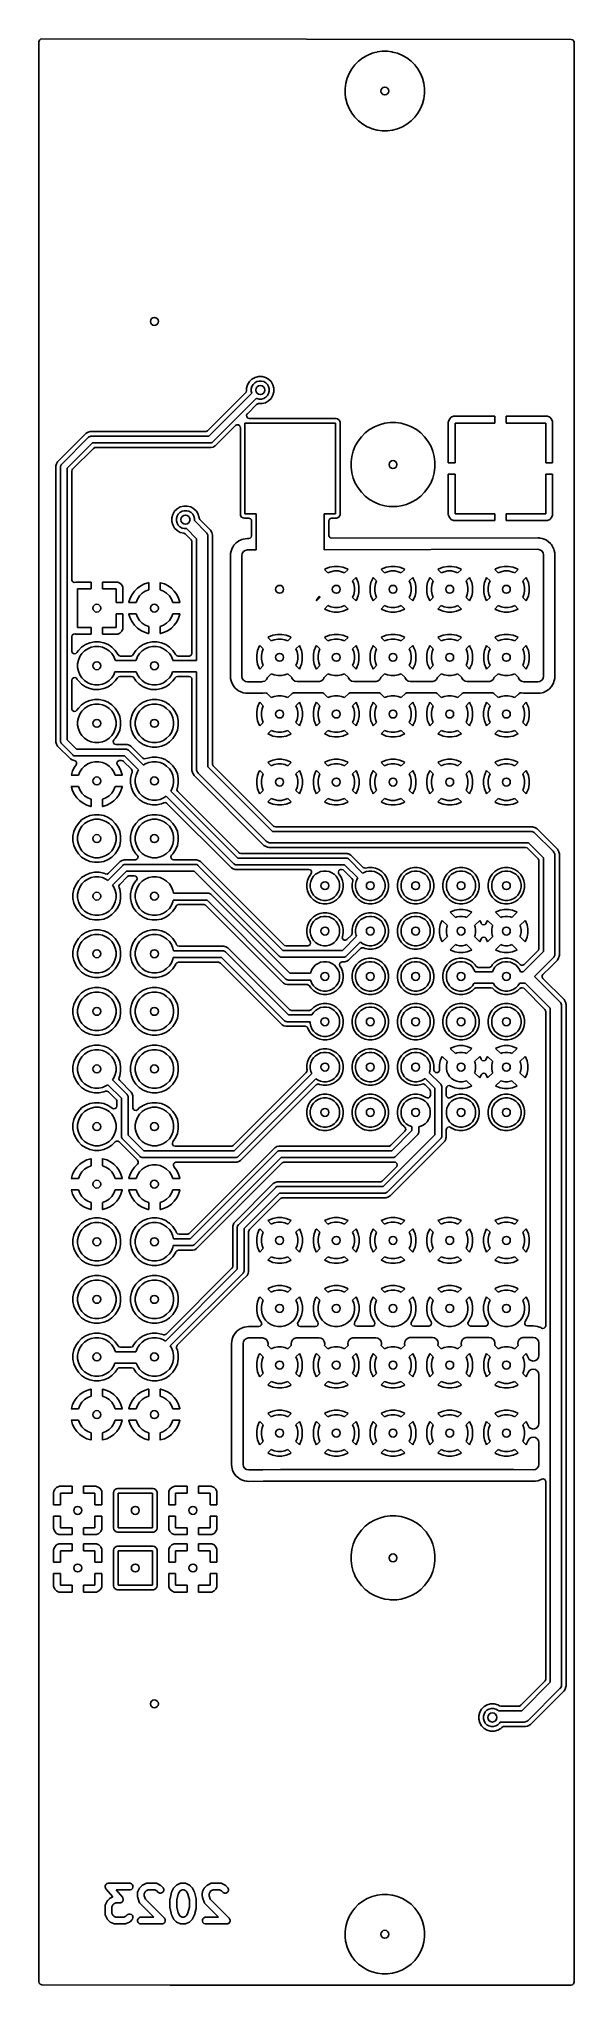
# Model space of a CAD drawing. Extents: x -0.98 to -0.05, y 0 to 3.38.
import ezdxf

# ---------------------------------------------------------------- set-up
doc = ezdxf.new("R2010")
doc.units = 0
doc.header["$MEASUREMENT"] = 0
doc.layers.add('BLACK', color=7, linetype='CONTINUOUS')

msp = doc.modelspace()

# ---------------------------------------------------------------- linework, layer by layer
at = {"layer": 'BLACK', "linetype": 'CONTINUOUS'}
for p, q in [((-0.978, 3.3785), (-0.976, 3.3789)), ((-0.976, 3.3789), (-0.0566, 3.378)), ((-0.9808, 3.374), (-0.9801, 3.3767)), ((-0.9808, 3.293), (-0.9808, 3.374)), ((-0.9801, 3.3767), (-0.978, 3.3785)), ((-0.4187, 3.3459), (-0.4259, 3.3404)), ((-0.4109, 3.3504), (-0.4187, 3.3459)), ((-0.4025, 3.3539), (-0.4109, 3.3504)), ((-0.4109, 3.3504), (-0.4109, 3.3504)), ((-0.3975, 3.3552), (-0.4025, 3.3539)), ((-0.3938, 3.3562), (-0.3975, 3.3552)), ((-0.3934, 3.3563), (-0.3938, 3.3562)), ((-0.3848, 3.3574), (-0.3934, 3.3563)), ((-0.3758, 3.3574), (-0.3848, 3.3574)), ((-0.3848, 3.3574), (-0.3848, 3.3574)), ((-0.3683, 3.3564), (-0.3758, 3.3574)), ((-0.3758, 3.3574), (-0.3758, 3.3574)), ((-0.3668, 3.3562), (-0.3683, 3.3564)), ((-0.3581, 3.3539), (-0.3668, 3.3562)), ((-0.3498, 3.3504), (-0.3581, 3.3539)), ((-0.3419, 3.3459), (-0.3498, 3.3504)), ((-0.3498, 3.3504), (-0.3498, 3.3504)), ((-0.3348, 3.3404), (-0.3419, 3.3459)), ((-0.0566, 3.378), (-0.054, 3.3772)), ((-0.054, 3.3772), (-0.0522, 3.3751)), ((-0.0522, 3.3751), (-0.0517, 3.3731)), ((-0.0517, 3.3731), (-0.0517, 0.0051)), ((-0.4423, 3.319), (-0.4457, 3.3107)), ((-0.4377, 3.3269), (-0.4423, 3.319)), ((-0.4423, 3.319), (-0.4423, 3.319)), ((-0.4322, 3.334), (-0.4377, 3.3269)), ((-0.4259, 3.3404), (-0.4322, 3.334)), ((-0.3284, 3.334), (-0.3348, 3.3404)), ((-0.3348, 3.3404), (-0.3348, 3.3404)), ((-0.3229, 3.3269), (-0.3284, 3.334)), ((-0.3284, 3.334), (-0.3284, 3.334)), ((-0.3184, 3.319), (-0.3229, 3.3269)), ((-0.3229, 3.3269), (-0.3229, 3.3269)), ((-0.3229, 3.3269), (-0.3229, 3.3269)), ((-0.3149, 3.3107), (-0.3184, 3.319)), ((-0.9808, 2.6378), (-0.9808, 3.293)), ((-0.4481, 3.302), (-0.4492, 3.293)), ((-0.4492, 3.293), (-0.4492, 3.284)), ((-0.4492, 3.284), (-0.4483, 3.2765)), ((-0.4457, 3.3107), (-0.4481, 3.302)), ((-0.4481, 3.302), (-0.4481, 3.302)), ((-0.3126, 3.302), (-0.3149, 3.3107)), ((-0.3114, 3.293), (-0.3126, 3.302)), ((-0.3126, 3.275), (-0.3114, 3.284)), ((-0.3114, 3.284), (-0.3114, 3.293)), ((-0.4483, 3.2765), (-0.4481, 3.275)), ((-0.4481, 3.275), (-0.4481, 3.275)), ((-0.4481, 3.275), (-0.4457, 3.2663)), ((-0.4457, 3.2663), (-0.4423, 3.2579)), ((-0.4423, 3.2579), (-0.4423, 3.2579)), ((-0.4423, 3.2579), (-0.4377, 3.2501)), ((-0.4377, 3.2501), (-0.4322, 3.2429)), ((-0.3284, 3.2429), (-0.3229, 3.2501)), ((-0.3229, 3.2501), (-0.3184, 3.2579)), ((-0.3184, 3.2579), (-0.3149, 3.2663)), ((-0.3149, 3.2663), (-0.3126, 3.275)), ((-0.4322, 3.2429), (-0.4322, 3.2429)), ((-0.4322, 3.2429), (-0.4259, 3.2366)), ((-0.4259, 3.2366), (-0.4259, 3.2366)), ((-0.4259, 3.2366), (-0.4187, 3.2311)), ((-0.4187, 3.2311), (-0.4187, 3.2311)), ((-0.4187, 3.2311), (-0.4187, 3.2311)), ((-0.4187, 3.2311), (-0.4109, 3.2265)), ((-0.4109, 3.2265), (-0.4109, 3.2265)), ((-0.4109, 3.2265), (-0.4109, 3.2265)), ((-0.4109, 3.2265), (-0.4073, 3.2251)), ((-0.4073, 3.2251), (-0.4025, 3.2231)), ((-0.4025, 3.2231), (-0.3938, 3.2207)), ((-0.3938, 3.2207), (-0.3848, 3.2196)), ((-0.3848, 3.2196), (-0.3848, 3.2196)), ((-0.3848, 3.2196), (-0.3758, 3.2196)), ((-0.3758, 3.2196), (-0.3668, 3.2207)), ((-0.3758, 3.2196), (-0.3758, 3.2196)), ((-0.3668, 3.2207), (-0.3581, 3.2231)), ((-0.3581, 3.2231), (-0.3498, 3.2265)), ((-0.3498, 3.2265), (-0.3419, 3.2311)), ((-0.3419, 3.2311), (-0.3348, 3.2366)), ((-0.3348, 3.2366), (-0.3284, 3.2429)), ((-0.3348, 3.2366), (-0.3348, 3.2366)), ((-0.3348, 3.2366), (-0.3348, 3.2366)), ((-0.3284, 3.2429), (-0.3284, 3.2429)), ((-0.3284, 3.2429), (-0.3284, 3.2429)), ((-0.6185, 2.7785), (-0.6202, 2.7725)), ((-0.6202, 2.7725), (-0.6202, 2.7682)), ((-0.6154, 2.7839), (-0.6185, 2.7785)), ((-0.6185, 2.7785), (-0.6185, 2.7785)), ((-0.611, 2.7883), (-0.6154, 2.7839)), ((-0.6154, 2.7839), (-0.6154, 2.7839)), ((-0.6121, 2.7714), (-0.6111, 2.7754)), ((-0.6121, 2.7673), (-0.6121, 2.7714)), ((-0.6111, 2.7754), (-0.609, 2.7789)), ((-0.6056, 2.7914), (-0.611, 2.7883)), ((-0.611, 2.7883), (-0.611, 2.7883)), ((-0.609, 2.7789), (-0.6061, 2.7818)), ((-0.6061, 2.7818), (-0.6025, 2.7839)), ((-0.5996, 2.793), (-0.6056, 2.7914)), ((-0.6056, 2.7914), (-0.6056, 2.7914)), ((-0.6025, 2.7839), (-0.5986, 2.785)), ((-0.5934, 2.793), (-0.5996, 2.793)), ((-0.5986, 2.785), (-0.5945, 2.785)), ((-0.5945, 2.785), (-0.5905, 2.7839)), ((-0.5874, 2.7914), (-0.5934, 2.793)), ((-0.5905, 2.7839), (-0.5869, 2.7818)), ((-0.582, 2.7883), (-0.5874, 2.7914)), ((-0.5874, 2.7914), (-0.5874, 2.7914)), ((-0.5874, 2.7914), (-0.5874, 2.7914)), ((-0.5869, 2.7818), (-0.584, 2.7789)), ((-0.584, 2.7789), (-0.582, 2.7754)), ((-0.5776, 2.7839), (-0.582, 2.7883)), ((-0.582, 2.7883), (-0.582, 2.7883)), ((-0.582, 2.7754), (-0.5809, 2.7714)), ((-0.5809, 2.7714), (-0.5809, 2.7673)), ((-0.5745, 2.7785), (-0.5776, 2.7839)), ((-0.5776, 2.7839), (-0.5776, 2.7839)), ((-0.5729, 2.7725), (-0.5745, 2.7785)), ((-0.5745, 2.7785), (-0.5745, 2.7785)), ((-0.5729, 2.7662), (-0.5729, 2.7725)), ((-0.6216, 2.7648), (-0.6879, 2.6985)), ((-0.686, 2.6892), (-0.6112, 2.764)), ((-0.6033, 2.7552), (-0.6794, 2.6791)), ((-0.6209, 2.7656), (-0.6216, 2.7648)), ((-0.6202, 2.7682), (-0.6209, 2.7656)), ((-0.619, 2.7283), (-0.6031, 2.7443)), ((-0.6112, 2.764), (-0.6121, 2.7673)), ((-0.6025, 2.7548), (-0.6033, 2.7552)), ((-0.6031, 2.7443), (-0.6007, 2.7456)), ((-0.5986, 2.7537), (-0.6025, 2.7548)), ((-0.6007, 2.7456), (-0.5996, 2.7457)), ((-0.5996, 2.7457), (-0.5934, 2.7457)), ((-0.5945, 2.7537), (-0.5986, 2.7537)), ((-0.5905, 2.7548), (-0.5945, 2.7537)), ((-0.5934, 2.7457), (-0.5874, 2.7473)), ((-0.5934, 2.7457), (-0.5934, 2.7457)), ((-0.5869, 2.7569), (-0.5905, 2.7548)), ((-0.5874, 2.7473), (-0.582, 2.7504)), ((-0.584, 2.7598), (-0.5869, 2.7569)), ((-0.582, 2.7633), (-0.584, 2.7598)), ((-0.5809, 2.7673), (-0.582, 2.7633)), ((-0.582, 2.7504), (-0.5776, 2.7548)), ((-0.5776, 2.7548), (-0.5745, 2.7602)), ((-0.5745, 2.7602), (-0.5729, 2.7662)), ((-0.6751, 2.6722), (-0.6395, 2.7079)), ((-0.6395, 2.7079), (-0.6371, 2.7092)), ((-0.6371, 2.7092), (-0.6343, 2.709)), ((-0.6343, 2.709), (-0.6321, 2.7073)), ((-0.6321, 2.7073), (-0.6312, 2.7048)), ((-0.6312, 2.7048), (-0.6311, 2.7044)), ((-0.6311, 2.7044), (-0.6311, 2.5538)), ((-0.6233, 2.5546), (-0.6233, 2.7121)), ((-0.6233, 2.7121), (-0.4658, 2.7121)), ((-0.6204, 2.7256), (-0.6193, 2.7281)), ((-0.62, 2.7228), (-0.6204, 2.7256)), ((-0.6182, 2.7208), (-0.62, 2.7228)), ((-0.6193, 2.7281), (-0.619, 2.7283)), ((-0.6156, 2.72), (-0.6182, 2.7208)), ((-0.465, 2.72), (-0.6156, 2.72)), ((-0.4658, 2.7121), (-0.4658, 2.5546)), ((-0.4627, 2.7195), (-0.465, 2.72)), ((-0.465, 2.72), (-0.465, 2.72)), ((-0.4601, 2.7178), (-0.4627, 2.7195)), ((-0.4627, 2.7195), (-0.4627, 2.7195)), ((-0.4583, 2.7152), (-0.4601, 2.7178)), ((-0.4581, 2.7138), (-0.4583, 2.7152)), ((-0.4583, 2.7152), (-0.4583, 2.7152)), ((-0.4579, 2.7129), (-0.4581, 2.7138)), ((-0.4579, 2.6447), (-0.4579, 2.7129)), ((-0.4579, 2.7129), (-0.4579, 2.7129)), ((-0.3984, 2.7054), (-0.4067, 2.7007)), ((-0.3896, 2.7091), (-0.3984, 2.7054)), ((-0.3984, 2.7054), (-0.3984, 2.7054)), ((-0.3804, 2.7116), (-0.3896, 2.7091)), ((-0.3709, 2.7128), (-0.3804, 2.7116)), ((-0.3614, 2.7128), (-0.3709, 2.7128)), ((-0.3709, 2.7128), (-0.3709, 2.7128)), ((-0.3519, 2.7116), (-0.3614, 2.7128)), ((-0.3614, 2.7128), (-0.3614, 2.7128)), ((-0.343, 2.7092), (-0.3519, 2.7116)), ((-0.3519, 2.7116), (-0.3519, 2.7116)), ((-0.3519, 2.7116), (-0.3519, 2.7116)), ((-0.3427, 2.7091), (-0.343, 2.7092)), ((-0.3339, 2.7054), (-0.3427, 2.7091)), ((-0.3339, 2.7054), (-0.3339, 2.7054)), ((-0.3256, 2.7007), (-0.3339, 2.7054)), ((-0.2699, 2.7148), (-0.2701, 2.7138)), ((-0.2701, 2.7138), (-0.2701, 2.6432)), ((-0.2682, 2.7189), (-0.2699, 2.7148)), ((-0.2699, 2.7148), (-0.2699, 2.7148)), ((-0.265, 2.722), (-0.2682, 2.7189)), ((-0.2682, 2.7189), (-0.2682, 2.7189)), ((-0.261, 2.7238), (-0.265, 2.722)), ((-0.265, 2.722), (-0.265, 2.722)), ((-0.26, 2.7239), (-0.261, 2.7238)), ((-0.261, 2.7238), (-0.261, 2.7238)), ((-0.1894, 2.7239), (-0.26, 2.7239)), ((-0.26, 2.7239), (-0.26, 2.7239)), ((-0.2583, 2.6432), (-0.2583, 2.7121)), ((-0.2583, 2.7121), (-0.1894, 2.7121)), ((-0.1894, 2.7121), (-0.1894, 2.7239)), ((-0.099, 2.7239), (-0.1697, 2.7239)), ((-0.1697, 2.7239), (-0.1697, 2.7121)), ((-0.1697, 2.7121), (-0.1008, 2.7121)), ((-0.1008, 2.7121), (-0.1008, 2.6432)), ((-0.098, 2.7238), (-0.099, 2.7239)), ((-0.094, 2.722), (-0.098, 2.7238)), ((-0.0909, 2.7189), (-0.094, 2.722)), ((-0.094, 2.722), (-0.094, 2.722)), ((-0.0891, 2.7148), (-0.0909, 2.7189)), ((-0.0909, 2.7189), (-0.0909, 2.7189)), ((-0.089, 2.7138), (-0.0891, 2.7148)), ((-0.0891, 2.7148), (-0.0891, 2.7148)), ((-0.089, 2.7138), (-0.089, 2.7138)), ((-0.089, 2.6432), (-0.089, 2.7138)), ((-0.8988, 2.6943), (-0.9486, 2.6445)), ((-0.9417, 2.6402), (-0.8945, 2.6874)), ((-0.8879, 2.6774), (-0.9317, 2.6336)), ((-0.8956, 2.6961), (-0.8988, 2.6943)), ((-0.8988, 2.6943), (-0.8988, 2.6943)), ((-0.8921, 2.6971), (-0.8956, 2.6961)), ((-0.8956, 2.6961), (-0.8956, 2.6961)), ((-0.8956, 2.6961), (-0.8956, 2.6961)), ((-0.8956, 2.6961), (-0.8956, 2.6961)), ((-0.8945, 2.6874), (-0.8936, 2.6882)), ((-0.8936, 2.6882), (-0.8921, 2.6888)), ((-0.6913, 2.6971), (-0.8921, 2.6971)), ((-0.8921, 2.6888), (-0.8915, 2.6891)), ((-0.8915, 2.6891), (-0.8903, 2.6892)), ((-0.8903, 2.6892), (-0.686, 2.6892)), ((-0.6836, 2.6774), (-0.8879, 2.6774)), ((-0.886, 2.668), (-0.8836, 2.6694)), ((-0.8836, 2.6694), (-0.8826, 2.6695)), ((-0.8826, 2.6695), (-0.6818, 2.6695)), ((-0.6903, 2.6972), (-0.6913, 2.6971)), ((-0.6879, 2.6985), (-0.6903, 2.6972)), ((-0.6824, 2.6775), (-0.6836, 2.6774)), ((-0.6816, 2.6778), (-0.6824, 2.6775)), ((-0.6818, 2.6695), (-0.6783, 2.6704)), ((-0.6818, 2.6695), (-0.6818, 2.6695)), ((-0.6803, 2.6784), (-0.6816, 2.6778)), ((-0.6794, 2.6791), (-0.6803, 2.6784)), ((-0.6783, 2.6704), (-0.6779, 2.6706)), ((-0.6779, 2.6706), (-0.6751, 2.6722)), ((-0.6779, 2.6706), (-0.6779, 2.6706)), ((-0.6779, 2.6706), (-0.6779, 2.6706)), ((-0.4316, 2.6723), (-0.4353, 2.6634)), ((-0.4268, 2.6805), (-0.4316, 2.6723)), ((-0.4316, 2.6723), (-0.4316, 2.6723)), ((-0.421, 2.6881), (-0.4268, 2.6805)), ((-0.4143, 2.6949), (-0.421, 2.6881)), ((-0.421, 2.6881), (-0.421, 2.6881)), ((-0.4067, 2.7007), (-0.4143, 2.6949)), ((-0.4143, 2.6949), (-0.4143, 2.6949)), ((-0.318, 2.6949), (-0.3256, 2.7007)), ((-0.3256, 2.7007), (-0.3256, 2.7007)), ((-0.3256, 2.7007), (-0.3256, 2.7007)), ((-0.3112, 2.6881), (-0.318, 2.6949)), ((-0.318, 2.6949), (-0.318, 2.6949)), ((-0.3054, 2.6805), (-0.3112, 2.6881)), ((-0.3112, 2.6881), (-0.3112, 2.6881)), ((-0.3007, 2.6723), (-0.3054, 2.6805)), ((-0.297, 2.6634), (-0.3007, 2.6723)), ((-0.9808, 1.9948), (-0.9808, 2.6378)), ((-0.9504, 2.6413), (-0.9514, 2.6378)), ((-0.9514, 2.6378), (-0.9514, 2.1578)), ((-0.9486, 2.6445), (-0.9504, 2.6413)), ((-0.9504, 2.6413), (-0.9504, 2.6413)), ((-0.9486, 2.6445), (-0.9486, 2.6445)), ((-0.9435, 2.636), (-0.9434, 2.6372)), ((-0.9435, 2.1596), (-0.9435, 2.636)), ((-0.9434, 2.6372), (-0.943, 2.6381)), ((-0.943, 2.6381), (-0.9425, 2.6393)), ((-0.9425, 2.6393), (-0.9417, 2.6402)), ((-0.9223, 2.6317), (-0.886, 2.668)), ((-0.4579, 2.5538), (-0.4579, 2.6447)), ((-0.4377, 2.6542), (-0.439, 2.6447)), ((-0.439, 2.6447), (-0.439, 2.6352)), ((-0.4353, 2.6634), (-0.4377, 2.6542)), ((-0.2945, 2.6542), (-0.297, 2.6634)), ((-0.2933, 2.6447), (-0.2945, 2.6542)), ((-0.2933, 2.6352), (-0.2933, 2.6447)), ((-0.2701, 2.6432), (-0.2583, 2.6432)), ((-0.1008, 2.6432), (-0.089, 2.6432)), ((-0.9317, 2.6336), (-0.9317, 2.1621)), ((-0.9238, 2.6283), (-0.923, 2.6309)), ((-0.9238, 2.4402), (-0.9238, 2.6283)), ((-0.923, 2.6309), (-0.9223, 2.6317)), ((-0.439, 2.6352), (-0.4377, 2.6257)), ((-0.4377, 2.6257), (-0.4353, 2.6165)), ((-0.4353, 2.6165), (-0.4316, 2.6077)), ((-0.4316, 2.6077), (-0.4316, 2.6077)), ((-0.4316, 2.6077), (-0.4268, 2.5994)), ((-0.3054, 2.5994), (-0.3007, 2.6077)), ((-0.3007, 2.6077), (-0.297, 2.6165)), ((-0.297, 2.6165), (-0.2945, 2.6257)), ((-0.2945, 2.6257), (-0.2933, 2.6352)), ((-0.2583, 2.6235), (-0.2701, 2.6235)), ((-0.2701, 2.6235), (-0.2701, 2.5528)), ((-0.2583, 2.5546), (-0.2583, 2.6235)), ((-0.089, 2.6235), (-0.1008, 2.6235)), ((-0.1008, 2.6235), (-0.1008, 2.5546)), ((-0.089, 2.5528), (-0.089, 2.6235)), ((-0.7295, 2.5679), (-0.7355, 2.5663)), ((-0.7233, 2.5679), (-0.7295, 2.5679)), ((-0.7173, 2.5663), (-0.7233, 2.5679)), ((-0.4268, 2.5994), (-0.4268, 2.5994)), ((-0.4268, 2.5994), (-0.4268, 2.5994)), ((-0.4268, 2.5994), (-0.421, 2.5918)), ((-0.421, 2.5918), (-0.421, 2.5918)), ((-0.421, 2.5918), (-0.4143, 2.5851)), ((-0.4143, 2.5851), (-0.4143, 2.5851)), ((-0.4143, 2.5851), (-0.4067, 2.5793)), ((-0.4067, 2.5793), (-0.3984, 2.5745)), ((-0.3984, 2.5745), (-0.3896, 2.5708)), ((-0.3896, 2.5708), (-0.3804, 2.5684)), ((-0.3804, 2.5684), (-0.3733, 2.5674)), ((-0.3595, 2.5674), (-0.3519, 2.5684)), ((-0.3519, 2.5684), (-0.3427, 2.5708)), ((-0.3427, 2.5708), (-0.3339, 2.5745)), ((-0.3339, 2.5745), (-0.3256, 2.5793)), ((-0.3256, 2.5793), (-0.318, 2.5851)), ((-0.318, 2.5851), (-0.3112, 2.5918)), ((-0.3112, 2.5918), (-0.3054, 2.5994)), ((-0.7484, 2.5534), (-0.75, 2.5474)), ((-0.75, 2.5474), (-0.75, 2.5412)), ((-0.75, 2.5412), (-0.7484, 2.5352)), ((-0.7453, 2.5588), (-0.7484, 2.5534)), ((-0.7484, 2.5534), (-0.7484, 2.5534)), ((-0.7484, 2.5352), (-0.7484, 2.5352)), ((-0.7484, 2.5352), (-0.7453, 2.5298)), ((-0.7409, 2.5632), (-0.7453, 2.5588)), ((-0.7453, 2.5588), (-0.7453, 2.5588)), ((-0.742, 2.5463), (-0.7409, 2.5503)), ((-0.742, 2.5422), (-0.742, 2.5463)), ((-0.7409, 2.5383), (-0.742, 2.5422)), ((-0.7355, 2.5663), (-0.7409, 2.5632)), ((-0.7409, 2.5632), (-0.7409, 2.5632)), ((-0.7409, 2.5503), (-0.7389, 2.5539)), ((-0.7389, 2.5347), (-0.7409, 2.5383)), ((-0.7389, 2.5539), (-0.736, 2.5568)), ((-0.736, 2.5318), (-0.7389, 2.5347)), ((-0.736, 2.5568), (-0.7324, 2.5588)), ((-0.7355, 2.5663), (-0.7355, 2.5663)), ((-0.7324, 2.5588), (-0.7284, 2.5599)), ((-0.7284, 2.5599), (-0.7243, 2.5599)), ((-0.7243, 2.5599), (-0.7204, 2.5588)), ((-0.7204, 2.5588), (-0.7168, 2.5568)), ((-0.7119, 2.5632), (-0.7173, 2.5663)), ((-0.7173, 2.5663), (-0.7173, 2.5663)), ((-0.7173, 2.5663), (-0.7173, 2.5663)), ((-0.7168, 2.5568), (-0.7139, 2.5539)), ((-0.7139, 2.5539), (-0.7118, 2.5503)), ((-0.7075, 2.5588), (-0.7119, 2.5632)), ((-0.7119, 2.5632), (-0.7119, 2.5632)), ((-0.7118, 2.5503), (-0.7108, 2.5463)), ((-0.7108, 2.5463), (-0.7108, 2.5426)), ((-0.7108, 2.5426), (-0.6904, 2.5223)), ((-0.7046, 2.5538), (-0.7075, 2.5588)), ((-0.7075, 2.5588), (-0.7075, 2.5588)), ((-0.7043, 2.5534), (-0.7046, 2.5538)), ((-0.7027, 2.5474), (-0.7043, 2.5534)), ((-0.7027, 2.5471), (-0.7027, 2.5474)), ((-0.7027, 2.5474), (-0.7027, 2.5474)), ((-0.7026, 2.5467), (-0.7027, 2.5471)), ((-0.7013, 2.5443), (-0.7026, 2.5467)), ((-0.6832, 2.5262), (-0.7013, 2.5443)), ((-0.6311, 2.5538), (-0.6307, 2.5515)), ((-0.6307, 2.5515), (-0.6307, 2.5515)), ((-0.6307, 2.5515), (-0.6289, 2.5489)), ((-0.6289, 2.5489), (-0.6263, 2.5472)), ((-0.6263, 2.5472), (-0.6263, 2.5472)), ((-0.6263, 2.5472), (-0.624, 2.5467)), ((-0.624, 2.5467), (-0.624, 2.5467)), ((-0.624, 2.5467), (-0.624, 2.5467)), ((-0.624, 2.5467), (-0.6163, 2.5467)), ((-0.6036, 2.5546), (-0.6233, 2.5546)), ((-0.6163, 2.5467), (-0.6137, 2.5459)), ((-0.6137, 2.5459), (-0.6119, 2.5439)), ((-0.6119, 2.5439), (-0.6115, 2.5418)), ((-0.6115, 2.5418), (-0.6115, 2.5165)), ((-0.6036, 2.4918), (-0.6036, 2.5546)), ((-0.4658, 2.5546), (-0.4855, 2.5546)), ((-0.4855, 2.5546), (-0.4855, 2.492)), ((-0.4776, 2.5418), (-0.4768, 2.5445)), ((-0.4776, 2.5168), (-0.4776, 2.5418)), ((-0.4768, 2.5445), (-0.4747, 2.5463)), ((-0.4747, 2.5463), (-0.4727, 2.5467)), ((-0.4727, 2.5467), (-0.465, 2.5467)), ((-0.465, 2.5467), (-0.4644, 2.5468)), ((-0.465, 2.5467), (-0.465, 2.5467)), ((-0.4644, 2.5468), (-0.4627, 2.5472)), ((-0.4627, 2.5472), (-0.4601, 2.5489)), ((-0.4627, 2.5472), (-0.4627, 2.5472)), ((-0.4627, 2.5472), (-0.4627, 2.5472)), ((-0.4601, 2.5489), (-0.4583, 2.5515)), ((-0.4583, 2.5515), (-0.4581, 2.5528)), ((-0.4583, 2.5515), (-0.4583, 2.5515)), ((-0.4583, 2.5515), (-0.4583, 2.5515)), ((-0.4581, 2.5528), (-0.4579, 2.5538)), ((-0.4579, 2.5538), (-0.4579, 2.5538)), ((-0.3733, 2.5674), (-0.3709, 2.5671)), ((-0.3709, 2.5671), (-0.3709, 2.5671)), ((-0.3709, 2.5671), (-0.3614, 2.5671)), ((-0.3614, 2.5671), (-0.3595, 2.5674)), ((-0.2701, 2.5528), (-0.2699, 2.5519)), ((-0.2701, 2.5528), (-0.2701, 2.5528)), ((-0.2699, 2.5519), (-0.2699, 2.5519)), ((-0.2699, 2.5519), (-0.2682, 2.5478)), ((-0.2682, 2.5478), (-0.2682, 2.5478)), ((-0.2682, 2.5478), (-0.265, 2.5447)), ((-0.265, 2.5447), (-0.265, 2.5447)), ((-0.265, 2.5447), (-0.261, 2.5429)), ((-0.261, 2.5429), (-0.26, 2.5428)), ((-0.26, 2.5428), (-0.1894, 2.5428)), ((-0.1894, 2.5546), (-0.2583, 2.5546)), ((-0.1894, 2.5428), (-0.1894, 2.5546)), ((-0.1894, 2.5428), (-0.1894, 2.5428)), ((-0.1008, 2.5546), (-0.1697, 2.5546)), ((-0.1697, 2.5546), (-0.1697, 2.5428)), ((-0.1697, 2.5428), (-0.099, 2.5428)), ((-0.099, 2.5428), (-0.098, 2.5429)), ((-0.099, 2.5428), (-0.099, 2.5428)), ((-0.098, 2.5429), (-0.094, 2.5447)), ((-0.098, 2.5429), (-0.098, 2.5429)), ((-0.094, 2.5447), (-0.0909, 2.5478)), ((-0.094, 2.5447), (-0.094, 2.5447)), ((-0.0909, 2.5478), (-0.0891, 2.5519)), ((-0.0909, 2.5478), (-0.0909, 2.5478)), ((-0.0891, 2.5519), (-0.089, 2.5528)), ((-0.0891, 2.5519), (-0.0891, 2.5519)), ((-0.089, 2.5528), (-0.089, 2.5528)), ((-0.7453, 2.5298), (-0.7453, 2.5298)), ((-0.7453, 2.5298), (-0.7453, 2.5298)), ((-0.7453, 2.5298), (-0.7409, 2.5254)), ((-0.7409, 2.5254), (-0.7409, 2.5254)), ((-0.7409, 2.5254), (-0.7409, 2.5254)), ((-0.7409, 2.5254), (-0.7355, 2.5223)), ((-0.7324, 2.5297), (-0.736, 2.5318)), ((-0.7355, 2.5223), (-0.7355, 2.5223)), ((-0.7355, 2.5223), (-0.7295, 2.5206)), ((-0.7284, 2.5287), (-0.7324, 2.5297)), ((-0.7295, 2.5206), (-0.7295, 2.5206)), ((-0.7295, 2.5206), (-0.7292, 2.5206)), ((-0.7292, 2.5206), (-0.7267, 2.5195)), ((-0.7247, 2.5287), (-0.7284, 2.5287)), ((-0.7267, 2.5195), (-0.7264, 2.5192)), ((-0.7264, 2.5192), (-0.7166, 2.5094)), ((-0.7072, 2.5112), (-0.7247, 2.5287)), ((-0.7166, 2.5094), (-0.7152, 2.507)), ((-0.7152, 2.507), (-0.7151, 2.5059)), ((-0.7151, 2.5059), (-0.7151, 2.3124)), ((-0.7072, 2.2996), (-0.7072, 2.5112)), ((-0.6904, 2.5223), (-0.6892, 2.5208)), ((-0.6892, 2.5208), (-0.6892, 2.5208)), ((-0.6892, 2.5208), (-0.6877, 2.5172)), ((-0.6877, 2.5172), (-0.6876, 2.5153)), ((-0.6876, 2.5153), (-0.6876, 2.2898)), ((-0.6809, 2.5222), (-0.6832, 2.5262)), ((-0.6797, 2.5176), (-0.6809, 2.5222)), ((-0.6809, 2.5222), (-0.6809, 2.5222)), ((-0.6797, 2.1206), (-0.6797, 2.5176)), ((-0.6797, 2.5176), (-0.6797, 2.5176)), ((-0.6384, 2.5041), (-0.6422, 2.4999)), ((-0.6367, 2.5054), (-0.6384, 2.5041)), ((-0.6384, 2.5041), (-0.6384, 2.5041)), ((-0.6384, 2.5041), (-0.6384, 2.5041)), ((-0.6384, 2.5041), (-0.6384, 2.5041)), ((-0.6335, 2.5075), (-0.6367, 2.5054)), ((-0.6284, 2.51), (-0.6335, 2.5075)), ((-0.6335, 2.5075), (-0.6335, 2.5075)), ((-0.6264, 2.5105), (-0.6284, 2.51)), ((-0.6284, 2.51), (-0.6284, 2.51)), ((-0.6226, 2.5112), (-0.6264, 2.5105)), ((-0.6264, 2.5105), (-0.6264, 2.5105)), ((-0.6188, 2.5116), (-0.6226, 2.5112)), ((-0.6226, 2.5112), (-0.6226, 2.5112)), ((-0.6163, 2.5116), (-0.6188, 2.5116)), ((-0.6143, 2.5121), (-0.6163, 2.5116)), ((-0.6122, 2.5139), (-0.6143, 2.5121)), ((-0.6115, 2.5165), (-0.6122, 2.5139)), ((-0.4771, 2.5148), (-0.4776, 2.5168)), ((-0.4753, 2.5127), (-0.4771, 2.5148)), ((-0.4727, 2.512), (-0.4753, 2.5127)), ((-0.1148, 2.5128), (-0.4727, 2.512)), ((-0.1123, 2.5125), (-0.1148, 2.5128)), ((-0.1148, 2.5128), (-0.1148, 2.5128)), ((-0.1148, 2.5128), (-0.1148, 2.5128)), ((-0.1109, 2.5124), (-0.1123, 2.5125)), ((-0.1071, 2.5117), (-0.1109, 2.5124)), ((-0.1109, 2.5124), (-0.1109, 2.5124)), ((-0.1018, 2.5098), (-0.1071, 2.5117)), ((-0.1071, 2.5117), (-0.1071, 2.5117)), ((-0.0999, 2.5087), (-0.1018, 2.5098)), ((-0.0967, 2.5066), (-0.0999, 2.5087)), ((-0.0999, 2.5087), (-0.0999, 2.5087)), ((-0.096, 2.5059), (-0.0967, 2.5066)), ((-0.0967, 2.5066), (-0.0967, 2.5066)), ((-0.0967, 2.5066), (-0.0967, 2.5066)), ((-0.0925, 2.5028), (-0.096, 2.5059)), ((-0.0912, 2.5011), (-0.0925, 2.5028)), ((-0.0891, 2.4979), (-0.0912, 2.5011)), ((-0.0912, 2.5011), (-0.0912, 2.5011)), ((-0.0912, 2.5011), (-0.0912, 2.5011)), ((-0.648, 2.4858), (-0.6484, 2.4819)), ((-0.6484, 2.4819), (-0.6484, 2.2725)), ((-0.6473, 2.4896), (-0.648, 2.4858)), ((-0.648, 2.4858), (-0.648, 2.4858)), ((-0.6454, 2.4949), (-0.6473, 2.4896)), ((-0.6473, 2.4896), (-0.6473, 2.4896)), ((-0.6443, 2.4967), (-0.6454, 2.4949)), ((-0.6454, 2.4949), (-0.6454, 2.4949)), ((-0.6422, 2.4999), (-0.6443, 2.4967)), ((-0.6443, 2.4967), (-0.6443, 2.4967)), ((-0.6422, 2.4999), (-0.6422, 2.4999)), ((-0.6285, 2.4819), (-0.6278, 2.4857)), ((-0.6285, 2.4273), (-0.6285, 2.4819)), ((-0.6278, 2.4857), (-0.6256, 2.4889)), ((-0.6256, 2.4889), (-0.6225, 2.491)), ((-0.6225, 2.491), (-0.6187, 2.4917)), ((-0.6187, 2.4917), (-0.6036, 2.4918)), ((-0.4855, 2.492), (-0.1147, 2.4929)), ((-0.1147, 2.4929), (-0.111, 2.4921)), ((-0.111, 2.4921), (-0.1078, 2.49)), ((-0.1078, 2.49), (-0.1056, 2.4868)), ((-0.1056, 2.4868), (-0.1049, 2.4831)), ((-0.1049, 2.4831), (-0.1049, 2.4831)), ((-0.1049, 2.4831), (-0.1049, 2.2725)), ((-0.0867, 2.4928), (-0.0891, 2.4979)), ((-0.0861, 2.4908), (-0.0867, 2.4928)), ((-0.0854, 2.487), (-0.0861, 2.4908)), ((-0.0861, 2.4908), (-0.0861, 2.4908)), ((-0.085, 2.4831), (-0.0854, 2.487)), ((-0.0854, 2.487), (-0.0854, 2.487)), ((-0.0854, 2.487), (-0.0854, 2.487)), ((-0.085, 2.2725), (-0.085, 2.4831)), ((-0.085, 2.4831), (-0.085, 2.4831)), ((-0.085, 2.4831), (-0.085, 2.4831)), ((-0.9236, 2.4389), (-0.9238, 2.4402)), ((-0.9221, 2.4366), (-0.9236, 2.4389)), ((-0.9196, 2.4354), (-0.9221, 2.4366)), ((-0.9169, 2.4357), (-0.9196, 2.4354)), ((-0.9165, 2.4359), (-0.9169, 2.4357)), ((-0.9155, 2.436), (-0.9165, 2.4359)), ((-0.9165, 2.4359), (-0.9165, 2.4359)), ((-0.8902, 2.436), (-0.9155, 2.436)), ((-0.9155, 2.436), (-0.9155, 2.436)), ((-0.8902, 2.4242), (-0.8902, 2.436)), ((-0.8451, 2.436), (-0.8705, 2.436)), ((-0.8705, 2.436), (-0.8705, 2.4242)), ((-0.8441, 2.4359), (-0.8451, 2.436)), ((-0.8401, 2.4341), (-0.8441, 2.4359)), ((-0.8369, 2.431), (-0.8401, 2.4341)), ((-0.8401, 2.4341), (-0.8401, 2.4341)), ((-0.7977, 2.4327), (-0.804, 2.4295)), ((-0.7909, 2.4349), (-0.7977, 2.4327)), ((-0.7977, 2.4327), (-0.7977, 2.4327)), ((-0.7902, 2.435), (-0.7909, 2.4349)), ((-0.7909, 2.4349), (-0.7909, 2.4349)), ((-0.7902, 2.4227), (-0.7902, 2.435)), ((-0.7697, 2.4349), (-0.7705, 2.435)), ((-0.7705, 2.435), (-0.7705, 2.4227)), ((-0.7629, 2.4327), (-0.7697, 2.4349)), ((-0.7697, 2.4349), (-0.7697, 2.4349)), ((-0.7566, 2.4295), (-0.7629, 2.4327)), ((-0.7629, 2.4327), (-0.7629, 2.4327)), ((-0.4834, 2.4587), (-0.4849, 2.4577)), ((-0.4849, 2.4577), (-0.479, 2.4518)), ((-0.4762, 2.4617), (-0.4834, 2.4587)), ((-0.4834, 2.4587), (-0.4834, 2.4587)), ((-0.479, 2.4518), (-0.4738, 2.4539)), ((-0.4685, 2.4632), (-0.4762, 2.4617)), ((-0.4762, 2.4617), (-0.4762, 2.4617)), ((-0.4738, 2.4539), (-0.4677, 2.4552)), ((-0.4607, 2.4632), (-0.4685, 2.4632)), ((-0.4677, 2.4552), (-0.4614, 2.4552)), ((-0.4614, 2.4552), (-0.4553, 2.4539)), ((-0.453, 2.4617), (-0.4607, 2.4632)), ((-0.4553, 2.4539), (-0.4501, 2.4518)), ((-0.4457, 2.4587), (-0.453, 2.4617)), ((-0.453, 2.4617), (-0.453, 2.4617)), ((-0.4501, 2.4518), (-0.4442, 2.4577)), ((-0.4442, 2.4577), (-0.4457, 2.4587)), ((-0.4457, 2.4587), (-0.4457, 2.4587)), ((-0.4442, 2.4577), (-0.4442, 2.4577)), ((-0.4303, 2.4437), (-0.4362, 2.4379)), ((-0.4362, 2.4379), (-0.4341, 2.4327)), ((-0.4341, 2.4327), (-0.4328, 2.4266)), ((-0.4293, 2.4423), (-0.4303, 2.4437)), ((-0.4263, 2.435), (-0.4293, 2.4423)), ((-0.4252, 2.4291), (-0.4263, 2.435)), ((-0.4044, 2.435), (-0.4056, 2.4291)), ((-0.4014, 2.4423), (-0.4044, 2.435)), ((-0.4044, 2.435), (-0.4044, 2.435)), ((-0.4004, 2.4437), (-0.4014, 2.4423)), ((-0.4014, 2.4423), (-0.4014, 2.4423)), ((-0.3945, 2.4379), (-0.4004, 2.4437)), ((-0.3979, 2.4266), (-0.3967, 2.4327)), ((-0.3967, 2.4327), (-0.3945, 2.4379)), ((-0.385, 2.4587), (-0.3865, 2.4577)), ((-0.3865, 2.4577), (-0.3806, 2.4518)), ((-0.3777, 2.4617), (-0.385, 2.4587)), ((-0.385, 2.4587), (-0.385, 2.4587)), ((-0.3806, 2.4518), (-0.3754, 2.4539)), ((-0.3701, 2.4632), (-0.3777, 2.4617)), ((-0.3777, 2.4617), (-0.3777, 2.4617)), ((-0.3754, 2.4539), (-0.3693, 2.4552)), ((-0.3622, 2.4632), (-0.3701, 2.4632)), ((-0.3693, 2.4552), (-0.363, 2.4552)), ((-0.363, 2.4552), (-0.3569, 2.4539)), ((-0.3545, 2.4617), (-0.3622, 2.4632)), ((-0.3569, 2.4539), (-0.3517, 2.4518)), ((-0.3473, 2.4587), (-0.3545, 2.4617)), ((-0.3545, 2.4617), (-0.3545, 2.4617)), ((-0.3517, 2.4518), (-0.3458, 2.4577)), ((-0.3458, 2.4577), (-0.3473, 2.4587)), ((-0.3473, 2.4587), (-0.3473, 2.4587)), ((-0.3458, 2.4577), (-0.3458, 2.4577)), ((-0.3319, 2.4437), (-0.3378, 2.4379)), ((-0.3378, 2.4379), (-0.3356, 2.4327)), ((-0.3356, 2.4327), (-0.3344, 2.4266)), ((-0.3309, 2.4423), (-0.3319, 2.4437)), ((-0.3279, 2.435), (-0.3309, 2.4423)), ((-0.3267, 2.4291), (-0.3279, 2.435)), ((-0.306, 2.435), (-0.3071, 2.4291)), ((-0.303, 2.4423), (-0.306, 2.435)), ((-0.306, 2.435), (-0.306, 2.435)), ((-0.302, 2.4437), (-0.303, 2.4423)), ((-0.303, 2.4423), (-0.303, 2.4423)), ((-0.2961, 2.4379), (-0.302, 2.4437)), ((-0.2995, 2.4266), (-0.2982, 2.4327)), ((-0.2982, 2.4327), (-0.2961, 2.4379)), ((-0.2866, 2.4587), (-0.288, 2.4577)), ((-0.288, 2.4577), (-0.2822, 2.4518)), ((-0.2793, 2.4617), (-0.2866, 2.4587)), ((-0.2866, 2.4587), (-0.2866, 2.4587)), ((-0.2822, 2.4518), (-0.277, 2.4539)), ((-0.2716, 2.4632), (-0.2793, 2.4617)), ((-0.2793, 2.4617), (-0.2793, 2.4617)), ((-0.277, 2.4539), (-0.2708, 2.4552)), ((-0.2638, 2.4632), (-0.2716, 2.4632)), ((-0.2708, 2.4552), (-0.2646, 2.4552)), ((-0.2646, 2.4552), (-0.2585, 2.4539)), ((-0.2561, 2.4617), (-0.2638, 2.4632)), ((-0.2585, 2.4539), (-0.2533, 2.4518)), ((-0.2489, 2.4587), (-0.2561, 2.4617)), ((-0.2561, 2.4617), (-0.2561, 2.4617)), ((-0.2533, 2.4518), (-0.2474, 2.4577)), ((-0.2474, 2.4577), (-0.2489, 2.4587)), ((-0.2489, 2.4587), (-0.2489, 2.4587)), ((-0.2474, 2.4577), (-0.2474, 2.4577)), ((-0.2335, 2.4437), (-0.2393, 2.4379)), ((-0.2393, 2.4379), (-0.2372, 2.4327)), ((-0.2372, 2.4327), (-0.236, 2.4266)), ((-0.2325, 2.4423), (-0.2335, 2.4437)), ((-0.2295, 2.435), (-0.2325, 2.4423)), ((-0.2283, 2.4291), (-0.2295, 2.435)), ((-0.2075, 2.435), (-0.2087, 2.4291)), ((-0.2045, 2.4423), (-0.2075, 2.435)), ((-0.2075, 2.435), (-0.2075, 2.435)), ((-0.2035, 2.4437), (-0.2045, 2.4423)), ((-0.2045, 2.4423), (-0.2045, 2.4423)), ((-0.1977, 2.4379), (-0.2035, 2.4437)), ((-0.201, 2.4266), (-0.1998, 2.4327)), ((-0.1998, 2.4327), (-0.1977, 2.4379)), ((-0.1881, 2.4587), (-0.1896, 2.4577)), ((-0.1896, 2.4577), (-0.1837, 2.4518)), ((-0.1809, 2.4617), (-0.1881, 2.4587)), ((-0.1881, 2.4587), (-0.1881, 2.4587)), ((-0.1837, 2.4518), (-0.1785, 2.4539)), ((-0.1732, 2.4632), (-0.1809, 2.4617)), ((-0.1809, 2.4617), (-0.1809, 2.4617)), ((-0.1785, 2.4539), (-0.1724, 2.4552)), ((-0.1654, 2.4632), (-0.1732, 2.4632)), ((-0.1724, 2.4552), (-0.1662, 2.4552)), ((-0.1662, 2.4552), (-0.16, 2.4539)), ((-0.1577, 2.4617), (-0.1654, 2.4632)), ((-0.16, 2.4539), (-0.1548, 2.4518)), ((-0.1505, 2.4587), (-0.1577, 2.4617)), ((-0.1577, 2.4617), (-0.1577, 2.4617)), ((-0.1548, 2.4518), (-0.149, 2.4577)), ((-0.149, 2.4577), (-0.1505, 2.4587)), ((-0.1505, 2.4587), (-0.1505, 2.4587)), ((-0.149, 2.4577), (-0.149, 2.4577)), ((-0.135, 2.4437), (-0.1409, 2.4379)), ((-0.1409, 2.4379), (-0.1388, 2.4327)), ((-0.1388, 2.4327), (-0.1376, 2.4266)), ((-0.1341, 2.4423), (-0.135, 2.4437)), ((-0.1311, 2.435), (-0.1341, 2.4423)), ((-0.1295, 2.4273), (-0.1311, 2.435)), ((-0.9138, 2.3573), (-0.9138, 2.4242)), ((-0.9138, 2.4242), (-0.8902, 2.4242)), ((-0.8705, 2.4242), (-0.8469, 2.4242)), ((-0.8469, 2.4242), (-0.8469, 2.4006)), ((-0.8469, 2.4006), (-0.835, 2.4006)), ((-0.8352, 2.427), (-0.8369, 2.431)), ((-0.8369, 2.431), (-0.8369, 2.431)), ((-0.835, 2.426), (-0.8352, 2.427)), ((-0.8352, 2.427), (-0.8352, 2.427)), ((-0.835, 2.4006), (-0.835, 2.426)), ((-0.835, 2.426), (-0.835, 2.426)), ((-0.8245, 2.4013), (-0.8246, 2.4006)), ((-0.8246, 2.4006), (-0.8123, 2.4006)), ((-0.8223, 2.4081), (-0.8245, 2.4013)), ((-0.8245, 2.4013), (-0.8245, 2.4013)), ((-0.819, 2.4145), (-0.8223, 2.4081)), ((-0.8223, 2.4081), (-0.8223, 2.4081)), ((-0.8148, 2.4202), (-0.819, 2.4145)), ((-0.8098, 2.4253), (-0.8148, 2.4202)), ((-0.8123, 2.4006), (-0.8098, 2.4065)), ((-0.804, 2.4295), (-0.8098, 2.4253)), ((-0.8098, 2.4065), (-0.8062, 2.412)), ((-0.8062, 2.412), (-0.8015, 2.4166)), ((-0.8015, 2.4166), (-0.7961, 2.4203)), ((-0.7961, 2.4203), (-0.7902, 2.4227)), ((-0.7705, 2.4227), (-0.7645, 2.4203)), ((-0.7645, 2.4203), (-0.7591, 2.4166)), ((-0.7591, 2.4166), (-0.7544, 2.412)), ((-0.7508, 2.4253), (-0.7566, 2.4295)), ((-0.7544, 2.412), (-0.7508, 2.4065)), ((-0.7458, 2.4202), (-0.7508, 2.4253)), ((-0.7508, 2.4065), (-0.7483, 2.4006)), ((-0.7483, 2.4006), (-0.736, 2.4006)), ((-0.7416, 2.4145), (-0.7458, 2.4202)), ((-0.7384, 2.4081), (-0.7416, 2.4145)), ((-0.7362, 2.4013), (-0.7384, 2.4081)), ((-0.7384, 2.4081), (-0.7384, 2.4081)), ((-0.7362, 2.4013), (-0.7362, 2.4013)), ((-0.736, 2.4006), (-0.7362, 2.4013)), ((-0.6285, 2.2725), (-0.6285, 2.4273)), ((-0.4942, 2.411), (-0.4993, 2.4039)), ((-0.4993, 2.4039), (-0.4988, 2.4031)), ((-0.4988, 2.4031), (-0.4929, 2.409)), ((-0.4988, 2.4031), (-0.4988, 2.4031)), ((-0.494, 2.4114), (-0.4942, 2.411)), ((-0.4929, 2.409), (-0.494, 2.4114)), ((-0.4341, 2.4142), (-0.4362, 2.409)), ((-0.4362, 2.409), (-0.4303, 2.4031)), ((-0.4328, 2.4203), (-0.4341, 2.4142)), ((-0.4328, 2.4266), (-0.4328, 2.4203)), ((-0.4303, 2.4031), (-0.4293, 2.4046)), ((-0.4293, 2.4046), (-0.4263, 2.4118)), ((-0.4263, 2.4118), (-0.4252, 2.4177)), ((-0.4252, 2.4177), (-0.4252, 2.4291)), ((-0.4056, 2.4291), (-0.4056, 2.4177)), ((-0.4056, 2.4177), (-0.4044, 2.4118)), ((-0.4044, 2.4118), (-0.4014, 2.4046)), ((-0.4014, 2.4046), (-0.4014, 2.4046)), ((-0.4014, 2.4046), (-0.4004, 2.4031)), ((-0.4004, 2.4031), (-0.3945, 2.409)), ((-0.4004, 2.4031), (-0.4004, 2.4031)), ((-0.3979, 2.4203), (-0.3979, 2.4266)), ((-0.3967, 2.4142), (-0.3979, 2.4203)), ((-0.3945, 2.409), (-0.3967, 2.4142)), ((-0.3356, 2.4142), (-0.3378, 2.409)), ((-0.3378, 2.409), (-0.3319, 2.4031)), ((-0.3344, 2.4203), (-0.3356, 2.4142)), ((-0.3344, 2.4266), (-0.3344, 2.4203)), ((-0.3319, 2.4031), (-0.3309, 2.4046)), ((-0.3309, 2.4046), (-0.3279, 2.4118)), ((-0.3279, 2.4118), (-0.3267, 2.4177)), ((-0.3267, 2.4177), (-0.3267, 2.4291)), ((-0.3071, 2.4291), (-0.3071, 2.4177)), ((-0.3071, 2.4177), (-0.306, 2.4118)), ((-0.306, 2.4118), (-0.303, 2.4046)), ((-0.303, 2.4046), (-0.303, 2.4046)), ((-0.303, 2.4046), (-0.302, 2.4031)), ((-0.302, 2.4031), (-0.2961, 2.409)), ((-0.302, 2.4031), (-0.302, 2.4031)), ((-0.2995, 2.4203), (-0.2995, 2.4266)), ((-0.2982, 2.4142), (-0.2995, 2.4203)), ((-0.2961, 2.409), (-0.2982, 2.4142)), ((-0.2372, 2.4142), (-0.2393, 2.409)), ((-0.2393, 2.409), (-0.2335, 2.4031)), ((-0.236, 2.4203), (-0.2372, 2.4142)), ((-0.236, 2.4266), (-0.236, 2.4203)), ((-0.2335, 2.4031), (-0.2325, 2.4046)), ((-0.2325, 2.4046), (-0.2295, 2.4118)), ((-0.2295, 2.4118), (-0.2283, 2.4177)), ((-0.2283, 2.4177), (-0.2283, 2.4291)), ((-0.2087, 2.4291), (-0.2087, 2.4177)), ((-0.2087, 2.4177), (-0.2075, 2.4118)), ((-0.2075, 2.4118), (-0.2045, 2.4046)), ((-0.2045, 2.4046), (-0.2045, 2.4046)), ((-0.2045, 2.4046), (-0.2035, 2.4031)), ((-0.2035, 2.4031), (-0.1977, 2.409)), ((-0.2035, 2.4031), (-0.2035, 2.4031)), ((-0.201, 2.4203), (-0.201, 2.4266)), ((-0.1998, 2.4142), (-0.201, 2.4203)), ((-0.1977, 2.409), (-0.1998, 2.4142)), ((-0.1388, 2.4142), (-0.1409, 2.409)), ((-0.1409, 2.409), (-0.135, 2.4031)), ((-0.1376, 2.4203), (-0.1388, 2.4142)), ((-0.1376, 2.4266), (-0.1376, 2.4203)), ((-0.135, 2.4031), (-0.1341, 2.4046)), ((-0.1341, 2.4046), (-0.1311, 2.4118)), ((-0.1311, 2.4118), (-0.1295, 2.4195)), ((-0.1295, 2.4195), (-0.1295, 2.4273)), ((-0.1295, 2.4273), (-0.1295, 2.4273)), ((-0.1295, 2.4195), (-0.1295, 2.4195)), ((-0.835, 2.3809), (-0.8469, 2.3809)), ((-0.8469, 2.3809), (-0.8469, 2.3573)), ((-0.835, 2.3555), (-0.835, 2.3809)), ((-0.8246, 2.3809), (-0.8245, 2.3801)), ((-0.8123, 2.3809), (-0.8246, 2.3809)), ((-0.8245, 2.3801), (-0.8245, 2.3801)), ((-0.8245, 2.3801), (-0.8223, 2.3734)), ((-0.8223, 2.3734), (-0.8223, 2.3734)), ((-0.8223, 2.3734), (-0.819, 2.367)), ((-0.819, 2.367), (-0.8148, 2.3613)), ((-0.8098, 2.375), (-0.8123, 2.3809)), ((-0.8062, 2.3695), (-0.8098, 2.375)), ((-0.8015, 2.3649), (-0.8062, 2.3695)), ((-0.7544, 2.3695), (-0.7591, 2.3649)), ((-0.7508, 2.375), (-0.7544, 2.3695)), ((-0.7483, 2.3809), (-0.7508, 2.375)), ((-0.736, 2.3809), (-0.7483, 2.3809)), ((-0.7458, 2.3613), (-0.7416, 2.367)), ((-0.7416, 2.367), (-0.7384, 2.3734)), ((-0.7384, 2.3734), (-0.7362, 2.3801)), ((-0.7384, 2.3734), (-0.7384, 2.3734)), ((-0.7362, 2.3801), (-0.736, 2.3809)), ((-0.7362, 2.3801), (-0.7362, 2.3801)), ((-0.479, 2.3951), (-0.4849, 2.3892)), ((-0.4849, 2.3892), (-0.4834, 2.3882)), ((-0.4834, 2.3882), (-0.4834, 2.3882)), ((-0.4834, 2.3882), (-0.4762, 2.3852)), ((-0.4738, 2.3929), (-0.479, 2.3951)), ((-0.4762, 2.3852), (-0.4762, 2.3852)), ((-0.4762, 2.3852), (-0.4685, 2.3837)), ((-0.4677, 2.3917), (-0.4738, 2.3929)), ((-0.4685, 2.3837), (-0.4685, 2.3837)), ((-0.4685, 2.3837), (-0.4607, 2.3837)), ((-0.4614, 2.3917), (-0.4677, 2.3917)), ((-0.4553, 2.3929), (-0.4614, 2.3917)), ((-0.4607, 2.3837), (-0.453, 2.3852)), ((-0.4607, 2.3837), (-0.4607, 2.3837)), ((-0.4501, 2.3951), (-0.4553, 2.3929)), ((-0.453, 2.3852), (-0.4457, 2.3882)), ((-0.4442, 2.3892), (-0.4501, 2.3951)), ((-0.4457, 2.3882), (-0.4442, 2.3892)), ((-0.3806, 2.3951), (-0.3865, 2.3892)), ((-0.3865, 2.3892), (-0.385, 2.3882)), ((-0.385, 2.3882), (-0.385, 2.3882)), ((-0.385, 2.3882), (-0.3777, 2.3852)), ((-0.3754, 2.3929), (-0.3806, 2.3951)), ((-0.3777, 2.3852), (-0.3777, 2.3852)), ((-0.3777, 2.3852), (-0.3701, 2.3837)), ((-0.3693, 2.3917), (-0.3754, 2.3929)), ((-0.3701, 2.3837), (-0.3701, 2.3837)), ((-0.3701, 2.3837), (-0.3622, 2.3837)), ((-0.363, 2.3917), (-0.3693, 2.3917)), ((-0.3569, 2.3929), (-0.363, 2.3917)), ((-0.3622, 2.3837), (-0.3545, 2.3852)), ((-0.3622, 2.3837), (-0.3622, 2.3837)), ((-0.3517, 2.3951), (-0.3569, 2.3929)), ((-0.3545, 2.3852), (-0.3473, 2.3882)), ((-0.3458, 2.3892), (-0.3517, 2.3951)), ((-0.3473, 2.3882), (-0.3458, 2.3892)), ((-0.2822, 2.3951), (-0.288, 2.3892)), ((-0.288, 2.3892), (-0.2866, 2.3882)), ((-0.2866, 2.3882), (-0.2866, 2.3882)), ((-0.2866, 2.3882), (-0.2793, 2.3852)), ((-0.277, 2.3929), (-0.2822, 2.3951)), ((-0.2793, 2.3852), (-0.2793, 2.3852)), ((-0.2793, 2.3852), (-0.2716, 2.3837)), ((-0.2708, 2.3917), (-0.277, 2.3929)), ((-0.2716, 2.3837), (-0.2716, 2.3837)), ((-0.2716, 2.3837), (-0.2638, 2.3837)), ((-0.2646, 2.3917), (-0.2708, 2.3917)), ((-0.2585, 2.3929), (-0.2646, 2.3917)), ((-0.2638, 2.3837), (-0.2561, 2.3852)), ((-0.2638, 2.3837), (-0.2638, 2.3837)), ((-0.2533, 2.3951), (-0.2585, 2.3929)), ((-0.2561, 2.3852), (-0.2489, 2.3882)), ((-0.2474, 2.3892), (-0.2533, 2.3951)), ((-0.2489, 2.3882), (-0.2474, 2.3892)), ((-0.1837, 2.3951), (-0.1896, 2.3892)), ((-0.1896, 2.3892), (-0.1881, 2.3882)), ((-0.1881, 2.3882), (-0.1881, 2.3882)), ((-0.1881, 2.3882), (-0.1809, 2.3852)), ((-0.1785, 2.3929), (-0.1837, 2.3951)), ((-0.1809, 2.3852), (-0.1809, 2.3852)), ((-0.1809, 2.3852), (-0.1732, 2.3837)), ((-0.1724, 2.3917), (-0.1785, 2.3929)), ((-0.1732, 2.3837), (-0.1732, 2.3837)), ((-0.1732, 2.3837), (-0.1654, 2.3837)), ((-0.1662, 2.3917), (-0.1724, 2.3917)), ((-0.16, 2.3929), (-0.1662, 2.3917)), ((-0.1654, 2.3837), (-0.1577, 2.3852)), ((-0.1654, 2.3837), (-0.1654, 2.3837)), ((-0.1548, 2.3951), (-0.16, 2.3929)), ((-0.1577, 2.3852), (-0.1505, 2.3882)), ((-0.149, 2.3892), (-0.1548, 2.3951)), ((-0.1505, 2.3882), (-0.149, 2.3892)), ((-0.9238, 2.3413), (-0.923, 2.3439)), ((-0.9238, 2.3163), (-0.9238, 2.3413)), ((-0.923, 2.3439), (-0.9209, 2.3457)), ((-0.9209, 2.3457), (-0.9182, 2.3461)), ((-0.9182, 2.3461), (-0.9169, 2.3458)), ((-0.9169, 2.3458), (-0.9165, 2.3456)), ((-0.9165, 2.3456), (-0.9155, 2.3455)), ((-0.9155, 2.3455), (-0.8902, 2.3455)), ((-0.8902, 2.3573), (-0.9138, 2.3573)), ((-0.8844, 2.3321), (-0.8924, 2.3305)), ((-0.8902, 2.3455), (-0.8902, 2.3573)), ((-0.8902, 2.3455), (-0.8902, 2.3455)), ((-0.8762, 2.3321), (-0.8844, 2.3321)), ((-0.8844, 2.3321), (-0.8844, 2.3321)), ((-0.8683, 2.3305), (-0.8762, 2.3321)), ((-0.8762, 2.3321), (-0.8762, 2.3321)), ((-0.8469, 2.3573), (-0.8705, 2.3573)), ((-0.8705, 2.3573), (-0.8705, 2.3455)), ((-0.8705, 2.3455), (-0.8451, 2.3455)), ((-0.8451, 2.3455), (-0.8441, 2.3456)), ((-0.8451, 2.3455), (-0.8451, 2.3455)), ((-0.8441, 2.3456), (-0.8401, 2.3474)), ((-0.8441, 2.3456), (-0.8441, 2.3456)), ((-0.8401, 2.3474), (-0.8369, 2.3505)), ((-0.8401, 2.3474), (-0.8401, 2.3474)), ((-0.8369, 2.3505), (-0.8352, 2.3545)), ((-0.8369, 2.3505), (-0.8369, 2.3505)), ((-0.8352, 2.3545), (-0.835, 2.3555)), ((-0.8352, 2.3545), (-0.8352, 2.3545)), ((-0.835, 2.3555), (-0.835, 2.3555)), ((-0.8148, 2.3613), (-0.8098, 2.3562)), ((-0.8098, 2.3562), (-0.804, 2.352)), ((-0.804, 2.352), (-0.7977, 2.3488)), ((-0.7961, 2.3612), (-0.8015, 2.3649)), ((-0.7977, 2.3488), (-0.7977, 2.3488)), ((-0.7977, 2.3488), (-0.7909, 2.3466)), ((-0.7902, 2.3588), (-0.7961, 2.3612)), ((-0.7844, 2.3321), (-0.7924, 2.3305)), ((-0.7909, 2.3466), (-0.7909, 2.3466)), ((-0.7909, 2.3466), (-0.7902, 2.3465)), ((-0.7902, 2.3465), (-0.7902, 2.3588)), ((-0.7762, 2.3321), (-0.7844, 2.3321)), ((-0.7844, 2.3321), (-0.7844, 2.3321)), ((-0.7683, 2.3305), (-0.7762, 2.3321)), ((-0.7762, 2.3321), (-0.7762, 2.3321)), ((-0.7645, 2.3612), (-0.7705, 2.3588)), ((-0.7705, 2.3588), (-0.7705, 2.3465)), ((-0.7705, 2.3465), (-0.7697, 2.3466)), ((-0.7697, 2.3466), (-0.7629, 2.3488)), ((-0.7697, 2.3466), (-0.7697, 2.3466)), ((-0.7591, 2.3649), (-0.7645, 2.3612)), ((-0.7629, 2.3488), (-0.7566, 2.352)), ((-0.7629, 2.3488), (-0.7629, 2.3488)), ((-0.7566, 2.352), (-0.7508, 2.3562)), ((-0.7508, 2.3562), (-0.7458, 2.3613)), ((-0.5818, 2.3406), (-0.5833, 2.3396)), ((-0.5833, 2.3396), (-0.5774, 2.3337)), ((-0.5746, 2.3436), (-0.5818, 2.3406)), ((-0.5818, 2.3406), (-0.5818, 2.3406)), ((-0.5774, 2.3337), (-0.5722, 2.3358)), ((-0.5669, 2.3451), (-0.5746, 2.3436)), ((-0.5746, 2.3436), (-0.5746, 2.3436)), ((-0.5722, 2.3358), (-0.5661, 2.3371)), ((-0.5591, 2.3451), (-0.5669, 2.3451)), ((-0.5661, 2.3371), (-0.5599, 2.3371)), ((-0.5599, 2.3371), (-0.5537, 2.3358)), ((-0.5514, 2.3436), (-0.5591, 2.3451)), ((-0.5537, 2.3358), (-0.5485, 2.3337)), ((-0.5442, 2.3406), (-0.5514, 2.3436)), ((-0.5514, 2.3436), (-0.5514, 2.3436)), ((-0.5485, 2.3337), (-0.5427, 2.3396)), ((-0.5427, 2.3396), (-0.5442, 2.3406)), ((-0.5442, 2.3406), (-0.5442, 2.3406)), ((-0.5427, 2.3396), (-0.5427, 2.3396)), ((-0.4834, 2.3406), (-0.4849, 2.3396)), ((-0.4849, 2.3396), (-0.479, 2.3337)), ((-0.4762, 2.3436), (-0.4834, 2.3406)), ((-0.4834, 2.3406), (-0.4834, 2.3406)), ((-0.479, 2.3337), (-0.4738, 2.3358)), ((-0.4685, 2.3451), (-0.4762, 2.3436)), ((-0.4762, 2.3436), (-0.4762, 2.3436)), ((-0.4738, 2.3358), (-0.4677, 2.3371)), ((-0.4607, 2.3451), (-0.4685, 2.3451)), ((-0.4677, 2.3371), (-0.4614, 2.3371)), ((-0.4614, 2.3371), (-0.4553, 2.3358)), ((-0.453, 2.3436), (-0.4607, 2.3451)), ((-0.4553, 2.3358), (-0.4501, 2.3337)), ((-0.4457, 2.3406), (-0.453, 2.3436)), ((-0.453, 2.3436), (-0.453, 2.3436)), ((-0.4501, 2.3337), (-0.4442, 2.3396)), ((-0.4442, 2.3396), (-0.4457, 2.3406)), ((-0.4457, 2.3406), (-0.4457, 2.3406)), ((-0.4442, 2.3396), (-0.4442, 2.3396)), ((-0.385, 2.3406), (-0.3865, 2.3396)), ((-0.3865, 2.3396), (-0.3806, 2.3337)), ((-0.3777, 2.3436), (-0.385, 2.3406)), ((-0.385, 2.3406), (-0.385, 2.3406)), ((-0.3806, 2.3337), (-0.3754, 2.3358)), ((-0.3701, 2.3451), (-0.3777, 2.3436)), ((-0.3777, 2.3436), (-0.3777, 2.3436)), ((-0.3754, 2.3358), (-0.3693, 2.3371)), ((-0.3622, 2.3451), (-0.3701, 2.3451)), ((-0.3693, 2.3371), (-0.363, 2.3371)), ((-0.363, 2.3371), (-0.3569, 2.3358)), ((-0.3545, 2.3436), (-0.3622, 2.3451)), ((-0.3569, 2.3358), (-0.3517, 2.3337)), ((-0.3473, 2.3406), (-0.3545, 2.3436)), ((-0.3545, 2.3436), (-0.3545, 2.3436)), ((-0.3517, 2.3337), (-0.3458, 2.3396)), ((-0.3458, 2.3396), (-0.3473, 2.3406)), ((-0.3473, 2.3406), (-0.3473, 2.3406)), ((-0.3458, 2.3396), (-0.3458, 2.3396)), ((-0.2866, 2.3406), (-0.288, 2.3396)), ((-0.288, 2.3396), (-0.2822, 2.3337)), ((-0.2793, 2.3436), (-0.2866, 2.3406)), ((-0.2866, 2.3406), (-0.2866, 2.3406)), ((-0.2822, 2.3337), (-0.277, 2.3358)), ((-0.2716, 2.3451), (-0.2793, 2.3436)), ((-0.2793, 2.3436), (-0.2793, 2.3436)), ((-0.277, 2.3358), (-0.2708, 2.3371)), ((-0.2638, 2.3451), (-0.2716, 2.3451)), ((-0.2708, 2.3371), (-0.2646, 2.3371)), ((-0.2646, 2.3371), (-0.2585, 2.3358)), ((-0.2561, 2.3436), (-0.2638, 2.3451)), ((-0.2585, 2.3358), (-0.2533, 2.3337)), ((-0.2489, 2.3406), (-0.2561, 2.3436)), ((-0.2561, 2.3436), (-0.2561, 2.3436)), ((-0.2533, 2.3337), (-0.2474, 2.3396)), ((-0.2474, 2.3396), (-0.2489, 2.3406)), ((-0.2489, 2.3406), (-0.2489, 2.3406)), ((-0.2474, 2.3396), (-0.2474, 2.3396)), ((-0.1881, 2.3406), (-0.1896, 2.3396)), ((-0.1896, 2.3396), (-0.1837, 2.3337)), ((-0.1809, 2.3436), (-0.1881, 2.3406)), ((-0.1881, 2.3406), (-0.1881, 2.3406)), ((-0.1837, 2.3337), (-0.1785, 2.3358)), ((-0.1732, 2.3451), (-0.1809, 2.3436)), ((-0.1809, 2.3436), (-0.1809, 2.3436)), ((-0.1785, 2.3358), (-0.1724, 2.3371)), ((-0.1654, 2.3451), (-0.1732, 2.3451)), ((-0.1724, 2.3371), (-0.1662, 2.3371)), ((-0.1662, 2.3371), (-0.16, 2.3358)), ((-0.1577, 2.3436), (-0.1654, 2.3451)), ((-0.16, 2.3358), (-0.1548, 2.3337)), ((-0.1505, 2.3406), (-0.1577, 2.3436)), ((-0.1577, 2.3436), (-0.1577, 2.3436)), ((-0.1548, 2.3337), (-0.149, 2.3396)), ((-0.149, 2.3396), (-0.1505, 2.3406)), ((-0.1505, 2.3406), (-0.1505, 2.3406)), ((-0.149, 2.3396), (-0.149, 2.3396)), ((-0.9236, 2.315), (-0.9238, 2.3163)), ((-0.9221, 2.3126), (-0.9236, 2.315)), ((-0.9197, 2.3114), (-0.9221, 2.3126)), ((-0.9169, 2.3118), (-0.9197, 2.3114)), ((-0.9148, 2.3136), (-0.9169, 2.3118)), ((-0.9124, 2.3171), (-0.9148, 2.3136)), ((-0.9136, 2.294), (-0.9123, 2.3005)), ((-0.9067, 2.3229), (-0.9124, 2.3171)), ((-0.9124, 2.3171), (-0.9124, 2.3171)), ((-0.9123, 2.3005), (-0.9098, 2.3065)), ((-0.9098, 2.3065), (-0.9062, 2.312)), ((-0.8999, 2.3274), (-0.9067, 2.3229)), ((-0.9062, 2.312), (-0.9015, 2.3166)), ((-0.9015, 2.3166), (-0.8961, 2.3203)), ((-0.8924, 2.3305), (-0.8999, 2.3274)), ((-0.8961, 2.3203), (-0.89, 2.3228)), ((-0.8924, 2.3305), (-0.8924, 2.3305)), ((-0.89, 2.3228), (-0.8836, 2.3241)), ((-0.8836, 2.3241), (-0.877, 2.3241)), ((-0.877, 2.3241), (-0.8706, 2.3228)), ((-0.8706, 2.3228), (-0.8645, 2.3203)), ((-0.8607, 2.3274), (-0.8683, 2.3305)), ((-0.8683, 2.3305), (-0.8683, 2.3305)), ((-0.8645, 2.3203), (-0.8591, 2.3166)), ((-0.8573, 2.3251), (-0.8607, 2.3274)), ((-0.8591, 2.3166), (-0.8544, 2.312)), ((-0.854, 2.3229), (-0.8573, 2.3251)), ((-0.8544, 2.312), (-0.8508, 2.3065)), ((-0.8482, 2.3171), (-0.854, 2.3229)), ((-0.8508, 2.3065), (-0.8483, 2.3005)), ((-0.8483, 2.3005), (-0.8481, 2.2996)), ((-0.8444, 2.3114), (-0.8482, 2.3171)), ((-0.8482, 2.3171), (-0.8482, 2.3171)), ((-0.8481, 2.2996), (-0.8125, 2.2996)), ((-0.8437, 2.3103), (-0.8444, 2.3114)), ((-0.8436, 2.3101), (-0.8437, 2.3103)), ((-0.8435, 2.3102), (-0.8436, 2.3101)), ((-0.8419, 2.3083), (-0.8435, 2.3102)), ((-0.8392, 2.3075), (-0.8419, 2.3083)), ((-0.8214, 2.3075), (-0.8392, 2.3075)), ((-0.8212, 2.3075), (-0.8214, 2.3075)), ((-0.8186, 2.3084), (-0.8212, 2.3075)), ((-0.8172, 2.3102), (-0.8186, 2.3084)), ((-0.8171, 2.3101), (-0.8172, 2.3102)), ((-0.817, 2.3103), (-0.8171, 2.3101)), ((-0.8124, 2.3171), (-0.817, 2.3103)), ((-0.8125, 2.2996), (-0.8123, 2.3005)), ((-0.8067, 2.3229), (-0.8124, 2.3171)), ((-0.8123, 2.3005), (-0.8098, 2.3065)), ((-0.8098, 2.3065), (-0.8062, 2.312)), ((-0.7999, 2.3274), (-0.8067, 2.3229)), ((-0.8062, 2.312), (-0.8015, 2.3166)), ((-0.8015, 2.3166), (-0.7961, 2.3203)), ((-0.7924, 2.3305), (-0.7999, 2.3274)), ((-0.7961, 2.3203), (-0.79, 2.3228)), ((-0.7924, 2.3305), (-0.7924, 2.3305)), ((-0.79, 2.3228), (-0.7836, 2.3241)), ((-0.7836, 2.3241), (-0.777, 2.3241)), ((-0.777, 2.3241), (-0.7706, 2.3228)), ((-0.7706, 2.3228), (-0.7645, 2.3203)), ((-0.7607, 2.3274), (-0.7683, 2.3305)), ((-0.7683, 2.3305), (-0.7683, 2.3305)), ((-0.7645, 2.3203), (-0.7591, 2.3166)), ((-0.7573, 2.3251), (-0.7607, 2.3274)), ((-0.7591, 2.3166), (-0.7544, 2.312)), ((-0.754, 2.3229), (-0.7573, 2.3251)), ((-0.7544, 2.312), (-0.7508, 2.3065)), ((-0.7482, 2.3171), (-0.754, 2.3229)), ((-0.7508, 2.3065), (-0.7483, 2.3005)), ((-0.7483, 2.3005), (-0.7481, 2.2996)), ((-0.7444, 2.3114), (-0.7482, 2.3171)), ((-0.7482, 2.3171), (-0.7482, 2.3171)), ((-0.7481, 2.2996), (-0.7072, 2.2996)), ((-0.7437, 2.3103), (-0.7444, 2.3114)), ((-0.7436, 2.3101), (-0.7437, 2.3103)), ((-0.7435, 2.3102), (-0.7436, 2.3101)), ((-0.7419, 2.3083), (-0.7435, 2.3102)), ((-0.7392, 2.3075), (-0.7419, 2.3083)), ((-0.72, 2.3075), (-0.7392, 2.3075)), ((-0.718, 2.3079), (-0.72, 2.3075)), ((-0.7159, 2.3097), (-0.718, 2.3079)), ((-0.7151, 2.3124), (-0.7159, 2.3097)), ((-0.6012, 2.3169), (-0.6028, 2.3092)), ((-0.6028, 2.3092), (-0.6028, 2.3014)), ((-0.6028, 2.3014), (-0.6012, 2.2937)), ((-0.5982, 2.3241), (-0.6012, 2.3169)), ((-0.6012, 2.3169), (-0.6012, 2.3169)), ((-0.5972, 2.3256), (-0.5982, 2.3241)), ((-0.5982, 2.3241), (-0.5982, 2.3241)), ((-0.5914, 2.3198), (-0.5972, 2.3256)), ((-0.5947, 2.3084), (-0.5935, 2.3146)), ((-0.5947, 2.3022), (-0.5947, 2.3084)), ((-0.5935, 2.2961), (-0.5947, 2.3022)), ((-0.5935, 2.3146), (-0.5914, 2.3198)), ((-0.5287, 2.3256), (-0.5346, 2.3198)), ((-0.5346, 2.3198), (-0.5325, 2.3146)), ((-0.5325, 2.3146), (-0.5313, 2.3084)), ((-0.5313, 2.3022), (-0.5325, 2.2961)), ((-0.5313, 2.3084), (-0.5313, 2.3022)), ((-0.5278, 2.3241), (-0.5287, 2.3256)), ((-0.5248, 2.3169), (-0.5278, 2.3241)), ((-0.5236, 2.311), (-0.5248, 2.3169)), ((-0.5248, 2.2937), (-0.5236, 2.2996)), ((-0.5236, 2.2996), (-0.5236, 2.311)), ((-0.5028, 2.3169), (-0.504, 2.311)), ((-0.504, 2.311), (-0.504, 2.2996)), ((-0.504, 2.2996), (-0.5028, 2.2937)), ((-0.4998, 2.3241), (-0.5028, 2.3169)), ((-0.5028, 2.3169), (-0.5028, 2.3169)), ((-0.4988, 2.3256), (-0.4998, 2.3241)), ((-0.4998, 2.3241), (-0.4998, 2.3241)), ((-0.4929, 2.3198), (-0.4988, 2.3256)), ((-0.4963, 2.3084), (-0.4951, 2.3146)), ((-0.4963, 2.3022), (-0.4963, 2.3084)), ((-0.4951, 2.2961), (-0.4963, 2.3022)), ((-0.4951, 2.3146), (-0.4929, 2.3198)), ((-0.4303, 2.3256), (-0.4362, 2.3198)), ((-0.4362, 2.3198), (-0.4341, 2.3146)), ((-0.4341, 2.3146), (-0.4328, 2.3084)), ((-0.4328, 2.3022), (-0.4341, 2.2961)), ((-0.4328, 2.3084), (-0.4328, 2.3022)), ((-0.4293, 2.3241), (-0.4303, 2.3256)), ((-0.4263, 2.3169), (-0.4293, 2.3241)), ((-0.4252, 2.311), (-0.4263, 2.3169)), ((-0.4263, 2.2937), (-0.4252, 2.2996)), ((-0.4252, 2.2996), (-0.4252, 2.311)), ((-0.4044, 2.3169), (-0.4056, 2.311)), ((-0.4056, 2.311), (-0.4056, 2.2996)), ((-0.4056, 2.2996), (-0.4044, 2.2937)), ((-0.4014, 2.3241), (-0.4044, 2.3169)), ((-0.4044, 2.3169), (-0.4044, 2.3169)), ((-0.4004, 2.3256), (-0.4014, 2.3241)), ((-0.4014, 2.3241), (-0.4014, 2.3241)), ((-0.3945, 2.3198), (-0.4004, 2.3256)), ((-0.3979, 2.3084), (-0.3967, 2.3146)), ((-0.3979, 2.3022), (-0.3979, 2.3084)), ((-0.3967, 2.2961), (-0.3979, 2.3022)), ((-0.3967, 2.3146), (-0.3945, 2.3198)), ((-0.3319, 2.3256), (-0.3378, 2.3198)), ((-0.3378, 2.3198), (-0.3356, 2.3146)), ((-0.3356, 2.3146), (-0.3344, 2.3084)), ((-0.3344, 2.3022), (-0.3356, 2.2961)), ((-0.3344, 2.3084), (-0.3344, 2.3022)), ((-0.3309, 2.3241), (-0.3319, 2.3256)), ((-0.3279, 2.3169), (-0.3309, 2.3241)), ((-0.3267, 2.311), (-0.3279, 2.3169)), ((-0.3279, 2.2937), (-0.3267, 2.2996)), ((-0.3267, 2.2996), (-0.3267, 2.311)), ((-0.306, 2.3169), (-0.3071, 2.311)), ((-0.3071, 2.311), (-0.3071, 2.2996)), ((-0.3071, 2.2996), (-0.306, 2.2937)), ((-0.303, 2.3241), (-0.306, 2.3169)), ((-0.306, 2.3169), (-0.306, 2.3169)), ((-0.302, 2.3256), (-0.303, 2.3241)), ((-0.303, 2.3241), (-0.303, 2.3241)), ((-0.2961, 2.3198), (-0.302, 2.3256)), ((-0.2995, 2.3084), (-0.2982, 2.3146)), ((-0.2995, 2.3022), (-0.2995, 2.3084)), ((-0.2982, 2.2961), (-0.2995, 2.3022)), ((-0.2982, 2.3146), (-0.2961, 2.3198)), ((-0.2335, 2.3256), (-0.2393, 2.3198)), ((-0.2393, 2.3198), (-0.2372, 2.3146)), ((-0.2372, 2.3146), (-0.236, 2.3084)), ((-0.236, 2.3022), (-0.2372, 2.2961)), ((-0.236, 2.3084), (-0.236, 2.3022)), ((-0.2325, 2.3241), (-0.2335, 2.3256)), ((-0.2295, 2.3169), (-0.2325, 2.3241)), ((-0.2283, 2.311), (-0.2295, 2.3169)), ((-0.2295, 2.2937), (-0.2283, 2.2996)), ((-0.2283, 2.2996), (-0.2283, 2.311)), ((-0.2075, 2.3169), (-0.2087, 2.311)), ((-0.2087, 2.311), (-0.2087, 2.2996)), ((-0.2087, 2.2996), (-0.2075, 2.2937)), ((-0.2045, 2.3241), (-0.2075, 2.3169)), ((-0.2075, 2.3169), (-0.2075, 2.3169)), ((-0.2035, 2.3256), (-0.2045, 2.3241)), ((-0.2045, 2.3241), (-0.2045, 2.3241)), ((-0.1977, 2.3198), (-0.2035, 2.3256)), ((-0.201, 2.3084), (-0.1998, 2.3146)), ((-0.201, 2.3022), (-0.201, 2.3084)), ((-0.1998, 2.2961), (-0.201, 2.3022)), ((-0.1998, 2.3146), (-0.1977, 2.3198)), ((-0.135, 2.3256), (-0.1409, 2.3198)), ((-0.1409, 2.3198), (-0.1388, 2.3146)), ((-0.1388, 2.3146), (-0.1376, 2.3084)), ((-0.1376, 2.3022), (-0.1388, 2.2961)), ((-0.1376, 2.3084), (-0.1376, 2.3022)), ((-0.1341, 2.3241), (-0.135, 2.3256)), ((-0.1311, 2.3169), (-0.1341, 2.3241)), ((-0.1295, 2.3092), (-0.1311, 2.3169)), ((-0.1311, 2.2937), (-0.1295, 2.3014)), ((-0.1295, 2.3014), (-0.1295, 2.3092)), ((-0.1295, 2.3092), (-0.1295, 2.3092)), ((-0.1295, 2.3014), (-0.1295, 2.3014)), ((-0.9238, 2.2652), (-0.923, 2.2679)), ((-0.9238, 2.2163), (-0.9238, 2.2652)), ((-0.923, 2.2679), (-0.9209, 2.2697)), ((-0.9209, 2.2697), (-0.9182, 2.2701)), ((-0.9182, 2.2701), (-0.9157, 2.2689)), ((-0.9157, 2.2689), (-0.9148, 2.2679)), ((-0.9148, 2.2679), (-0.9143, 2.2671)), ((-0.9143, 2.2671), (-0.9124, 2.2644)), ((-0.9136, 2.2875), (-0.9136, 2.294)), ((-0.9123, 2.281), (-0.9136, 2.2875)), ((-0.9124, 2.2644), (-0.9067, 2.2586)), ((-0.9098, 2.275), (-0.9123, 2.281)), ((-0.9062, 2.2695), (-0.9098, 2.275)), ((-0.9015, 2.2649), (-0.9062, 2.2695)), ((-0.8961, 2.2612), (-0.9015, 2.2649)), ((-0.8591, 2.2649), (-0.8645, 2.2612)), ((-0.8544, 2.2695), (-0.8591, 2.2649)), ((-0.8508, 2.275), (-0.8544, 2.2695)), ((-0.854, 2.2586), (-0.8482, 2.2644)), ((-0.8488, 2.2799), (-0.8508, 2.275)), ((-0.8119, 2.2799), (-0.8488, 2.2799)), ((-0.8482, 2.2644), (-0.8445, 2.2699)), ((-0.8445, 2.2699), (-0.8424, 2.2716)), ((-0.8424, 2.2716), (-0.8405, 2.272)), ((-0.8405, 2.272), (-0.8202, 2.272)), ((-0.8202, 2.272), (-0.8175, 2.2713)), ((-0.8175, 2.2713), (-0.8161, 2.2699)), ((-0.8161, 2.2699), (-0.8146, 2.2676)), ((-0.8146, 2.2676), (-0.8124, 2.2644)), ((-0.8124, 2.2644), (-0.8067, 2.2586)), ((-0.8098, 2.275), (-0.8119, 2.2799)), ((-0.8062, 2.2695), (-0.8098, 2.275)), ((-0.8015, 2.2649), (-0.8062, 2.2695)), ((-0.7961, 2.2612), (-0.8015, 2.2649)), ((-0.7591, 2.2649), (-0.7645, 2.2612)), ((-0.7544, 2.2695), (-0.7591, 2.2649)), ((-0.7508, 2.275), (-0.7544, 2.2695)), ((-0.754, 2.2586), (-0.7482, 2.2644)), ((-0.7488, 2.2799), (-0.7508, 2.275)), ((-0.7072, 2.2799), (-0.7488, 2.2799)), ((-0.7482, 2.2644), (-0.7445, 2.2699)), ((-0.7445, 2.2699), (-0.7424, 2.2716)), ((-0.7424, 2.2716), (-0.7405, 2.272)), ((-0.7405, 2.272), (-0.72, 2.272)), ((-0.72, 2.272), (-0.7174, 2.2713)), ((-0.7174, 2.2713), (-0.7156, 2.2692)), ((-0.7156, 2.2692), (-0.7151, 2.2671)), ((-0.7151, 2.2671), (-0.7151, 2.1089)), ((-0.7072, 2.1112), (-0.7072, 2.2799)), ((-0.6876, 2.2898), (-0.6876, 2.1153)), ((-0.6484, 2.2725), (-0.6484, 2.2724)), ((-0.6484, 2.2724), (-0.6484, 2.2723)), ((-0.6484, 2.2723), (-0.6484, 2.2723)), ((-0.6484, 2.2723), (-0.648, 2.2683)), ((-0.648, 2.2683), (-0.6472, 2.2645)), ((-0.6472, 2.2645), (-0.6466, 2.2625)), ((-0.6285, 2.2724), (-0.6285, 2.2725)), ((-0.6277, 2.2686), (-0.6285, 2.2724)), ((-0.6255, 2.2655), (-0.6277, 2.2686)), ((-0.6223, 2.2634), (-0.6255, 2.2655)), ((-0.6012, 2.2937), (-0.5982, 2.2865)), ((-0.5982, 2.2865), (-0.5982, 2.2865)), ((-0.5982, 2.2865), (-0.5972, 2.285)), ((-0.5972, 2.285), (-0.5914, 2.2909)), ((-0.5972, 2.285), (-0.5972, 2.285)), ((-0.5914, 2.2909), (-0.5935, 2.2961)), ((-0.5887, 2.2642), (-0.5924, 2.2631)), ((-0.5858, 2.2666), (-0.5887, 2.2642)), ((-0.584, 2.27), (-0.5858, 2.2666)), ((-0.5839, 2.2705), (-0.584, 2.27)), ((-0.5774, 2.2769), (-0.5839, 2.2705)), ((-0.5722, 2.2748), (-0.5774, 2.2769)), ((-0.5661, 2.2736), (-0.5722, 2.2748)), ((-0.5599, 2.2736), (-0.5661, 2.2736)), ((-0.5537, 2.2748), (-0.5599, 2.2736)), ((-0.5485, 2.2769), (-0.5537, 2.2748)), ((-0.5418, 2.2702), (-0.5485, 2.2769)), ((-0.5417, 2.2694), (-0.5418, 2.2702)), ((-0.5395, 2.2662), (-0.5417, 2.2694)), ((-0.5364, 2.2641), (-0.5395, 2.2662)), ((-0.5326, 2.2634), (-0.5364, 2.2641)), ((-0.5325, 2.2961), (-0.5346, 2.2909)), ((-0.5346, 2.2909), (-0.5287, 2.285)), ((-0.5287, 2.285), (-0.5278, 2.2865)), ((-0.5278, 2.2865), (-0.5248, 2.2937)), ((-0.5028, 2.2937), (-0.4998, 2.2865)), ((-0.4998, 2.2865), (-0.4998, 2.2865)), ((-0.4998, 2.2865), (-0.4988, 2.285)), ((-0.4988, 2.285), (-0.4929, 2.2909)), ((-0.4988, 2.285), (-0.4988, 2.285)), ((-0.4929, 2.2909), (-0.4951, 2.2961)), ((-0.4903, 2.2645), (-0.494, 2.2634)), ((-0.4874, 2.2669), (-0.4903, 2.2645)), ((-0.4856, 2.2703), (-0.4874, 2.2669)), ((-0.479, 2.2769), (-0.4856, 2.2704)), ((-0.4856, 2.2704), (-0.4856, 2.2703)), ((-0.4738, 2.2748), (-0.479, 2.2769)), ((-0.4677, 2.2736), (-0.4738, 2.2748)), ((-0.4614, 2.2736), (-0.4677, 2.2736)), ((-0.4553, 2.2748), (-0.4614, 2.2736)), ((-0.4501, 2.2769), (-0.4553, 2.2748)), ((-0.4434, 2.2702), (-0.4501, 2.2769)), ((-0.4432, 2.2694), (-0.4434, 2.2702)), ((-0.4411, 2.2662), (-0.4432, 2.2694)), ((-0.4379, 2.2641), (-0.4411, 2.2662)), ((-0.4342, 2.2634), (-0.4379, 2.2641)), ((-0.4341, 2.2961), (-0.4362, 2.2909)), ((-0.4362, 2.2909), (-0.4303, 2.285)), ((-0.4303, 2.285), (-0.4293, 2.2865)), ((-0.4293, 2.2865), (-0.4263, 2.2937)), ((-0.4044, 2.2937), (-0.4014, 2.2865)), ((-0.4014, 2.2865), (-0.4014, 2.2865)), ((-0.4014, 2.2865), (-0.4004, 2.285)), ((-0.4004, 2.285), (-0.3945, 2.2909)), ((-0.4004, 2.285), (-0.4004, 2.285)), ((-0.3945, 2.2909), (-0.3967, 2.2961)), ((-0.3919, 2.2645), (-0.3956, 2.2634)), ((-0.3889, 2.2669), (-0.3919, 2.2645)), ((-0.3871, 2.2703), (-0.3889, 2.2669)), ((-0.3806, 2.2769), (-0.3871, 2.2704)), ((-0.3871, 2.2704), (-0.3871, 2.2703)), ((-0.3754, 2.2748), (-0.3806, 2.2769)), ((-0.3693, 2.2736), (-0.3754, 2.2748)), ((-0.363, 2.2736), (-0.3693, 2.2736)), ((-0.3569, 2.2748), (-0.363, 2.2736)), ((-0.3517, 2.2769), (-0.3569, 2.2748)), ((-0.345, 2.2702), (-0.3517, 2.2769)), ((-0.3448, 2.2694), (-0.345, 2.2702)), ((-0.3427, 2.2662), (-0.3448, 2.2694)), ((-0.3395, 2.2641), (-0.3427, 2.2662)), ((-0.3358, 2.2634), (-0.3395, 2.2641)), ((-0.3356, 2.2961), (-0.3378, 2.2909)), ((-0.3378, 2.2909), (-0.3319, 2.285)), ((-0.3319, 2.285), (-0.3309, 2.2865)), ((-0.3309, 2.2865), (-0.3279, 2.2937)), ((-0.306, 2.2937), (-0.303, 2.2865)), ((-0.303, 2.2865), (-0.303, 2.2865)), ((-0.303, 2.2865), (-0.302, 2.285)), ((-0.302, 2.285), (-0.2961, 2.2909)), ((-0.302, 2.285), (-0.302, 2.285)), ((-0.2961, 2.2909), (-0.2982, 2.2961)), ((-0.2935, 2.2645), (-0.2971, 2.2634)), ((-0.2905, 2.2669), (-0.2935, 2.2645)), ((-0.2887, 2.2703), (-0.2905, 2.2669)), ((-0.2822, 2.2769), (-0.2887, 2.2704)), ((-0.2887, 2.2704), (-0.2887, 2.2703)), ((-0.277, 2.2748), (-0.2822, 2.2769)), ((-0.2708, 2.2736), (-0.277, 2.2748)), ((-0.2646, 2.2736), (-0.2708, 2.2736)), ((-0.2585, 2.2748), (-0.2646, 2.2736)), ((-0.2533, 2.2769), (-0.2585, 2.2748)), ((-0.2466, 2.2702), (-0.2533, 2.2769)), ((-0.2464, 2.2694), (-0.2466, 2.2702)), ((-0.2443, 2.2662), (-0.2464, 2.2694)), ((-0.2411, 2.2641), (-0.2443, 2.2662)), ((-0.2373, 2.2634), (-0.2411, 2.2641)), ((-0.2372, 2.2961), (-0.2393, 2.2909)), ((-0.2393, 2.2909), (-0.2335, 2.285)), ((-0.2335, 2.285), (-0.2325, 2.2865)), ((-0.2325, 2.2865), (-0.2295, 2.2937)), ((-0.2075, 2.2937), (-0.2045, 2.2865)), ((-0.2045, 2.2865), (-0.2045, 2.2865)), ((-0.2045, 2.2865), (-0.2035, 2.285)), ((-0.2035, 2.285), (-0.1977, 2.2909)), ((-0.2035, 2.285), (-0.2035, 2.285)), ((-0.1977, 2.2909), (-0.1998, 2.2961)), ((-0.1951, 2.2645), (-0.1987, 2.2634)), ((-0.1921, 2.2669), (-0.1951, 2.2645)), ((-0.1903, 2.2703), (-0.1921, 2.2669)), ((-0.1837, 2.2769), (-0.1903, 2.2704)), ((-0.1903, 2.2704), (-0.1903, 2.2703)), ((-0.1785, 2.2748), (-0.1837, 2.2769)), ((-0.1724, 2.2736), (-0.1785, 2.2748)), ((-0.1662, 2.2736), (-0.1724, 2.2736)), ((-0.16, 2.2748), (-0.1662, 2.2736)), ((-0.1548, 2.2769), (-0.16, 2.2748)), ((-0.1483, 2.2704), (-0.1548, 2.2769)), ((-0.148, 2.2692), (-0.1483, 2.2704)), ((-0.146, 2.2659), (-0.148, 2.2692)), ((-0.1428, 2.2638), (-0.146, 2.2659)), ((-0.1391, 2.263), (-0.1428, 2.2638)), ((-0.1388, 2.2961), (-0.1409, 2.2909)), ((-0.1409, 2.2909), (-0.135, 2.285)), ((-0.135, 2.285), (-0.1341, 2.2865)), ((-0.1341, 2.2865), (-0.1311, 2.2937)), ((-0.1078, 2.2656), (-0.1109, 2.2634)), ((-0.1056, 2.2687), (-0.1078, 2.2656)), ((-0.1049, 2.2725), (-0.1056, 2.2687)), ((-0.088, 2.2595), (-0.0861, 2.2649)), ((-0.0861, 2.2649), (-0.0854, 2.2686)), ((-0.0854, 2.2686), (-0.085, 2.2725)), ((-0.9067, 2.2586), (-0.9067, 2.2586)), ((-0.9067, 2.2586), (-0.8999, 2.2541)), ((-0.8999, 2.2541), (-0.8924, 2.251)), ((-0.8924, 2.2305), (-0.8999, 2.2274)), ((-0.89, 2.2587), (-0.8961, 2.2612)), ((-0.8924, 2.251), (-0.8859, 2.2497)), ((-0.8844, 2.2321), (-0.8924, 2.2305)), ((-0.8924, 2.2305), (-0.8924, 2.2305)), ((-0.8836, 2.2574), (-0.89, 2.2587)), ((-0.8859, 2.2497), (-0.8844, 2.2494)), ((-0.8844, 2.2494), (-0.8844, 2.2494)), ((-0.8844, 2.2494), (-0.8844, 2.2494)), ((-0.8844, 2.2494), (-0.8762, 2.2494)), ((-0.8762, 2.2321), (-0.8844, 2.2321)), ((-0.8844, 2.2321), (-0.8844, 2.2321)), ((-0.877, 2.2574), (-0.8836, 2.2574)), ((-0.8706, 2.2587), (-0.877, 2.2574)), ((-0.8762, 2.2494), (-0.8683, 2.251)), ((-0.8762, 2.2494), (-0.8762, 2.2494)), ((-0.8683, 2.2305), (-0.8762, 2.2321)), ((-0.8762, 2.2321), (-0.8762, 2.2321)), ((-0.8645, 2.2612), (-0.8706, 2.2587)), ((-0.8683, 2.251), (-0.8607, 2.2541)), ((-0.8607, 2.2274), (-0.8683, 2.2305)), ((-0.8683, 2.2305), (-0.8683, 2.2305)), ((-0.8607, 2.2541), (-0.854, 2.2586)), ((-0.8067, 2.2586), (-0.8067, 2.2586)), ((-0.8067, 2.2586), (-0.7999, 2.2541)), ((-0.7999, 2.2541), (-0.7924, 2.251)), ((-0.7924, 2.2305), (-0.7999, 2.2274)), ((-0.79, 2.2587), (-0.7961, 2.2612)), ((-0.7924, 2.251), (-0.7859, 2.2497)), ((-0.7844, 2.2321), (-0.7924, 2.2305)), ((-0.7924, 2.2305), (-0.7924, 2.2305)), ((-0.7836, 2.2574), (-0.79, 2.2587)), ((-0.7859, 2.2497), (-0.7844, 2.2494)), ((-0.7844, 2.2494), (-0.7844, 2.2494)), ((-0.7844, 2.2494), (-0.7844, 2.2494)), ((-0.7844, 2.2494), (-0.7762, 2.2494)), ((-0.7762, 2.2321), (-0.7844, 2.2321)), ((-0.7844, 2.2321), (-0.7844, 2.2321)), ((-0.777, 2.2574), (-0.7836, 2.2574)), ((-0.7706, 2.2587), (-0.777, 2.2574)), ((-0.7762, 2.2494), (-0.7683, 2.251)), ((-0.7762, 2.2494), (-0.7762, 2.2494)), ((-0.7683, 2.2305), (-0.7762, 2.2321)), ((-0.7762, 2.2321), (-0.7762, 2.2321)), ((-0.7645, 2.2612), (-0.7706, 2.2587)), ((-0.7683, 2.251), (-0.7607, 2.2541)), ((-0.7607, 2.2274), (-0.7683, 2.2305)), ((-0.7683, 2.2305), (-0.7683, 2.2305)), ((-0.7607, 2.2541), (-0.754, 2.2586)), ((-0.6466, 2.2625), (-0.6466, 2.2625)), ((-0.6466, 2.2625), (-0.6441, 2.2574)), ((-0.6441, 2.2574), (-0.6441, 2.2574)), ((-0.6441, 2.2574), (-0.642, 2.2542)), ((-0.642, 2.2542), (-0.642, 2.2542)), ((-0.642, 2.2542), (-0.6407, 2.2525)), ((-0.6407, 2.2525), (-0.6407, 2.2525)), ((-0.6407, 2.2525), (-0.6364, 2.2488)), ((-0.6364, 2.2488), (-0.6332, 2.2467)), ((-0.6332, 2.2467), (-0.6314, 2.2457)), ((-0.6314, 2.2457), (-0.626, 2.2438)), ((-0.626, 2.2438), (-0.6222, 2.2431)), ((-0.6186, 2.2627), (-0.6223, 2.2634)), ((-0.6222, 2.2431), (-0.6222, 2.2431)), ((-0.6222, 2.2431), (-0.6222, 2.2431)), ((-0.6222, 2.2431), (-0.6211, 2.243)), ((-0.6211, 2.243), (-0.6183, 2.2428)), ((-0.5932, 2.263), (-0.6186, 2.2627)), ((-0.6183, 2.2428), (-0.6124, 2.2429)), ((-0.6124, 2.2429), (-0.593, 2.2431)), ((-0.6124, 2.2429), (-0.6124, 2.2429)), ((-0.5924, 2.2631), (-0.5932, 2.263)), ((-0.593, 2.2431), (-0.5921, 2.2431)), ((-0.5921, 2.2431), (-0.5913, 2.2432)), ((-0.5913, 2.2432), (-0.5888, 2.2436)), ((-0.5888, 2.2436), (-0.586, 2.2433)), ((-0.586, 2.2433), (-0.5845, 2.2423)), ((-0.5845, 2.2423), (-0.5774, 2.2353)), ((-0.5774, 2.2353), (-0.5722, 2.2374)), ((-0.5722, 2.2374), (-0.5661, 2.2386)), ((-0.5661, 2.2386), (-0.5599, 2.2386)), ((-0.5599, 2.2386), (-0.5537, 2.2374)), ((-0.5537, 2.2374), (-0.5485, 2.2353)), ((-0.5485, 2.2353), (-0.5412, 2.2426)), ((-0.5412, 2.2426), (-0.5388, 2.2439)), ((-0.5388, 2.2439), (-0.5368, 2.2439)), ((-0.5368, 2.2439), (-0.5365, 2.2438)), ((-0.5365, 2.2438), (-0.5365, 2.2438)), ((-0.5365, 2.2438), (-0.5365, 2.2438)), ((-0.5365, 2.2438), (-0.5351, 2.2437)), ((-0.5351, 2.2437), (-0.5326, 2.2435)), ((-0.4949, 2.2634), (-0.5326, 2.2634)), ((-0.5326, 2.2435), (-0.5326, 2.2435)), ((-0.5326, 2.2435), (-0.4949, 2.2435)), ((-0.494, 2.2634), (-0.4949, 2.2634)), ((-0.4949, 2.2435), (-0.4949, 2.2435)), ((-0.4949, 2.2435), (-0.494, 2.2435)), ((-0.494, 2.2435), (-0.493, 2.2435)), ((-0.493, 2.2435), (-0.4918, 2.2437)), ((-0.4918, 2.2437), (-0.4906, 2.2439)), ((-0.4906, 2.2439), (-0.4879, 2.2436)), ((-0.4879, 2.2436), (-0.4863, 2.2426)), ((-0.4863, 2.2426), (-0.479, 2.2353)), ((-0.479, 2.2353), (-0.4738, 2.2374)), ((-0.4738, 2.2374), (-0.4677, 2.2386)), ((-0.4677, 2.2386), (-0.4614, 2.2386)), ((-0.4614, 2.2386), (-0.4553, 2.2374)), ((-0.4553, 2.2374), (-0.4501, 2.2353)), ((-0.4501, 2.2353), (-0.4428, 2.2426)), ((-0.4428, 2.2426), (-0.4404, 2.2439)), ((-0.4404, 2.2439), (-0.4384, 2.2439)), ((-0.4384, 2.2439), (-0.4381, 2.2438)), ((-0.4381, 2.2438), (-0.4381, 2.2438)), ((-0.4381, 2.2438), (-0.4381, 2.2438)), ((-0.4381, 2.2438), (-0.4366, 2.2437)), ((-0.4366, 2.2437), (-0.4342, 2.2435)), ((-0.3965, 2.2634), (-0.4342, 2.2634)), ((-0.4342, 2.2435), (-0.4342, 2.2435)), ((-0.4342, 2.2435), (-0.3965, 2.2435)), ((-0.3956, 2.2634), (-0.3965, 2.2634)), ((-0.3965, 2.2435), (-0.3965, 2.2435)), ((-0.3965, 2.2435), (-0.3955, 2.2435)), ((-0.3955, 2.2435), (-0.3946, 2.2435)), ((-0.3946, 2.2435), (-0.3934, 2.2437)), ((-0.3934, 2.2437), (-0.3922, 2.2439)), ((-0.3922, 2.2439), (-0.3895, 2.2436)), ((-0.3895, 2.2436), (-0.3879, 2.2426)), ((-0.3879, 2.2426), (-0.3806, 2.2353)), ((-0.3806, 2.2353), (-0.3754, 2.2374)), ((-0.3754, 2.2374), (-0.3693, 2.2386)), ((-0.3693, 2.2386), (-0.363, 2.2386)), ((-0.363, 2.2386), (-0.3569, 2.2374)), ((-0.3569, 2.2374), (-0.3517, 2.2353)), ((-0.3517, 2.2353), (-0.3444, 2.2426)), ((-0.3444, 2.2426), (-0.342, 2.2439)), ((-0.342, 2.2439), (-0.34, 2.2439)), ((-0.34, 2.2439), (-0.3396, 2.2438)), ((-0.3396, 2.2438), (-0.3396, 2.2438)), ((-0.3396, 2.2438), (-0.3396, 2.2438)), ((-0.3396, 2.2438), (-0.3382, 2.2437)), ((-0.3382, 2.2437), (-0.3358, 2.2435)), ((-0.2981, 2.2634), (-0.3358, 2.2634)), ((-0.3358, 2.2435), (-0.3358, 2.2435)), ((-0.3358, 2.2435), (-0.2981, 2.2435)), ((-0.2971, 2.2634), (-0.2981, 2.2634)), ((-0.2981, 2.2435), (-0.2981, 2.2435)), ((-0.2981, 2.2435), (-0.2971, 2.2435)), ((-0.2971, 2.2435), (-0.2962, 2.2435)), ((-0.2962, 2.2435), (-0.295, 2.2437)), ((-0.295, 2.2437), (-0.2938, 2.2439)), ((-0.2938, 2.2439), (-0.291, 2.2436)), ((-0.291, 2.2436), (-0.2895, 2.2426)), ((-0.2895, 2.2426), (-0.2822, 2.2353)), ((-0.2822, 2.2353), (-0.277, 2.2374)), ((-0.277, 2.2374), (-0.2708, 2.2386)), ((-0.2708, 2.2386), (-0.2646, 2.2386)), ((-0.2646, 2.2386), (-0.2585, 2.2374)), ((-0.2585, 2.2374), (-0.2533, 2.2353)), ((-0.2533, 2.2353), (-0.246, 2.2426)), ((-0.246, 2.2426), (-0.2435, 2.2439)), ((-0.2435, 2.2439), (-0.2415, 2.2439)), ((-0.2415, 2.2439), (-0.2412, 2.2438)), ((-0.2412, 2.2438), (-0.2412, 2.2438)), ((-0.2412, 2.2438), (-0.2412, 2.2438)), ((-0.2412, 2.2438), (-0.2398, 2.2437)), ((-0.2398, 2.2437), (-0.2373, 2.2435)), ((-0.1997, 2.2634), (-0.2373, 2.2634)), ((-0.2373, 2.2435), (-0.2373, 2.2435)), ((-0.2373, 2.2435), (-0.1997, 2.2435)), ((-0.1987, 2.2634), (-0.1997, 2.2634)), ((-0.1997, 2.2435), (-0.1997, 2.2435)), ((-0.1997, 2.2435), (-0.1987, 2.2435)), ((-0.1987, 2.2435), (-0.1977, 2.2435)), ((-0.1977, 2.2435), (-0.1966, 2.2437)), ((-0.1966, 2.2437), (-0.1954, 2.2439)), ((-0.1954, 2.2439), (-0.1926, 2.2436)), ((-0.1926, 2.2436), (-0.1911, 2.2426)), ((-0.1911, 2.2426), (-0.1837, 2.2353)), ((-0.1837, 2.2353), (-0.1785, 2.2374)), ((-0.1785, 2.2374), (-0.1724, 2.2386)), ((-0.1724, 2.2386), (-0.1662, 2.2386)), ((-0.1662, 2.2386), (-0.16, 2.2374)), ((-0.16, 2.2374), (-0.1548, 2.2353)), ((-0.1548, 2.2353), (-0.1479, 2.2422)), ((-0.1479, 2.2422), (-0.1454, 2.2436)), ((-0.1454, 2.2436), (-0.1434, 2.2436)), ((-0.1434, 2.2436), (-0.1432, 2.2435)), ((-0.1432, 2.2435), (-0.1393, 2.2431)), ((-0.1393, 2.2431), (-0.1187, 2.2428)), ((-0.1148, 2.2627), (-0.1391, 2.263)), ((-0.1187, 2.2428), (-0.115, 2.2428)), ((-0.115, 2.2428), (-0.1149, 2.2428)), ((-0.1149, 2.2428), (-0.1149, 2.2428)), ((-0.1149, 2.2428), (-0.1148, 2.2428)), ((-0.1147, 2.2627), (-0.1148, 2.2627)), ((-0.1148, 2.2428), (-0.1108, 2.2432)), ((-0.1148, 2.2428), (-0.1148, 2.2428)), ((-0.1148, 2.2428), (-0.1148, 2.2428)), ((-0.1109, 2.2634), (-0.1147, 2.2627)), ((-0.1108, 2.2432), (-0.1071, 2.2439)), ((-0.1071, 2.2439), (-0.105, 2.2445)), ((-0.105, 2.2445), (-0.0999, 2.2469)), ((-0.0999, 2.2469), (-0.0967, 2.249)), ((-0.0967, 2.249), (-0.095, 2.2503)), ((-0.095, 2.2503), (-0.0912, 2.2545)), ((-0.0912, 2.2545), (-0.0891, 2.2577)), ((-0.0891, 2.2577), (-0.088, 2.2595)), ((-0.9236, 2.215), (-0.9238, 2.2163)), ((-0.9221, 2.2126), (-0.9236, 2.215)), ((-0.9197, 2.2114), (-0.9221, 2.2126)), ((-0.9169, 2.2118), (-0.9197, 2.2114)), ((-0.9148, 2.2136), (-0.9169, 2.2118)), ((-0.9124, 2.2171), (-0.9148, 2.2136)), ((-0.9136, 2.194), (-0.9123, 2.2005)), ((-0.9067, 2.2229), (-0.9124, 2.2171)), ((-0.9124, 2.2171), (-0.9124, 2.2171)), ((-0.9123, 2.2005), (-0.9098, 2.2065)), ((-0.9098, 2.2065), (-0.9062, 2.212)), ((-0.8999, 2.2274), (-0.9067, 2.2229)), ((-0.9062, 2.212), (-0.9015, 2.2166)), ((-0.9015, 2.2166), (-0.8961, 2.2203)), ((-0.8961, 2.2203), (-0.89, 2.2228)), ((-0.89, 2.2228), (-0.8836, 2.2241)), ((-0.8836, 2.2241), (-0.877, 2.2241)), ((-0.877, 2.2241), (-0.8706, 2.2228)), ((-0.8706, 2.2228), (-0.8645, 2.2203)), ((-0.8645, 2.2203), (-0.8591, 2.2166)), ((-0.8601, 2.227), (-0.8607, 2.2274)), ((-0.854, 2.2229), (-0.8601, 2.227)), ((-0.8591, 2.2166), (-0.8544, 2.212)), ((-0.8544, 2.212), (-0.8508, 2.2065)), ((-0.8482, 2.2171), (-0.854, 2.2229)), ((-0.8508, 2.2065), (-0.8483, 2.2005)), ((-0.8483, 2.2005), (-0.847, 2.194)), ((-0.8437, 2.2103), (-0.8482, 2.2171)), ((-0.8482, 2.2171), (-0.8482, 2.2171)), ((-0.8405, 2.2028), (-0.8437, 2.2103)), ((-0.839, 2.1948), (-0.8405, 2.2028)), ((-0.8201, 2.2028), (-0.8217, 2.1948)), ((-0.817, 2.2103), (-0.8201, 2.2028)), ((-0.8201, 2.2028), (-0.8201, 2.2028)), ((-0.8124, 2.2171), (-0.817, 2.2103)), ((-0.8136, 2.194), (-0.8123, 2.2005)), ((-0.8067, 2.2229), (-0.8124, 2.2171)), ((-0.8123, 2.2005), (-0.8098, 2.2065)), ((-0.8098, 2.2065), (-0.8062, 2.212)), ((-0.7999, 2.2274), (-0.8067, 2.2229)), ((-0.8062, 2.212), (-0.8015, 2.2166)), ((-0.8015, 2.2166), (-0.7961, 2.2203)), ((-0.7961, 2.2203), (-0.79, 2.2228)), ((-0.79, 2.2228), (-0.7836, 2.2241)), ((-0.7836, 2.2241), (-0.777, 2.2241)), ((-0.777, 2.2241), (-0.7706, 2.2228)), ((-0.7706, 2.2228), (-0.7645, 2.2203)), ((-0.7645, 2.2203), (-0.7591, 2.2166)), ((-0.7601, 2.227), (-0.7607, 2.2274)), ((-0.754, 2.2229), (-0.7601, 2.227)), ((-0.7591, 2.2166), (-0.7544, 2.212)), ((-0.7544, 2.212), (-0.7508, 2.2065)), ((-0.7482, 2.2171), (-0.754, 2.2229)), ((-0.7508, 2.2065), (-0.7483, 2.2005)), ((-0.7483, 2.2005), (-0.747, 2.194)), ((-0.7437, 2.2103), (-0.7482, 2.2171)), ((-0.7482, 2.2171), (-0.7482, 2.2171)), ((-0.7405, 2.2028), (-0.7437, 2.2103)), ((-0.739, 2.1948), (-0.7405, 2.2028)), ((-0.6012, 2.2185), (-0.6028, 2.2108)), ((-0.6028, 2.2108), (-0.6028, 2.203)), ((-0.6028, 2.203), (-0.6012, 2.1953)), ((-0.5982, 2.2257), (-0.6012, 2.2185)), ((-0.6012, 2.2185), (-0.6012, 2.2185)), ((-0.5972, 2.2272), (-0.5982, 2.2257)), ((-0.5914, 2.2213), (-0.5972, 2.2272)), ((-0.5947, 2.21), (-0.5935, 2.2161)), ((-0.5947, 2.2038), (-0.5947, 2.21)), ((-0.5935, 2.1976), (-0.5947, 2.2038)), ((-0.5935, 2.2161), (-0.5914, 2.2213)), ((-0.5914, 2.1924), (-0.5935, 2.1976)), ((-0.5287, 2.2272), (-0.5346, 2.2213)), ((-0.5346, 2.2213), (-0.5325, 2.2161)), ((-0.5325, 2.1976), (-0.5346, 2.1924)), ((-0.5325, 2.2161), (-0.5313, 2.21)), ((-0.5313, 2.2038), (-0.5325, 2.1976)), ((-0.5313, 2.21), (-0.5313, 2.2038)), ((-0.5278, 2.2257), (-0.5287, 2.2272)), ((-0.5248, 2.2185), (-0.5278, 2.2257)), ((-0.5232, 2.2108), (-0.5248, 2.2185)), ((-0.5248, 2.2185), (-0.5248, 2.2185)), ((-0.5248, 2.1953), (-0.5232, 2.203)), ((-0.5232, 2.203), (-0.5232, 2.2108)), ((-0.5232, 2.2108), (-0.5232, 2.2108)), ((-0.5232, 2.203), (-0.5232, 2.203)), ((-0.5028, 2.2185), (-0.5043, 2.2108)), ((-0.5043, 2.2108), (-0.5043, 2.203)), ((-0.5043, 2.203), (-0.5028, 2.1953)), ((-0.4998, 2.2257), (-0.5028, 2.2185)), ((-0.5028, 2.2185), (-0.5028, 2.2185)), ((-0.4988, 2.2272), (-0.4998, 2.2257)), ((-0.4929, 2.2213), (-0.4988, 2.2272)), ((-0.4963, 2.21), (-0.4951, 2.2161)), ((-0.4963, 2.2038), (-0.4963, 2.21)), ((-0.4951, 2.1976), (-0.4963, 2.2038)), ((-0.4951, 2.2161), (-0.4929, 2.2213)), ((-0.4929, 2.1924), (-0.4951, 2.1976)), ((-0.4303, 2.2272), (-0.4362, 2.2213)), ((-0.4362, 2.2213), (-0.4341, 2.2161)), ((-0.4341, 2.1976), (-0.4362, 2.1924)), ((-0.4341, 2.2161), (-0.4328, 2.21)), ((-0.4328, 2.2038), (-0.4341, 2.1976)), ((-0.4328, 2.21), (-0.4328, 2.2038)), ((-0.4293, 2.2257), (-0.4303, 2.2272)), ((-0.4263, 2.2185), (-0.4293, 2.2257)), ((-0.4248, 2.2108), (-0.4263, 2.2185)), ((-0.4263, 2.2185), (-0.4263, 2.2185)), ((-0.4263, 2.1953), (-0.4248, 2.203)), ((-0.4248, 2.203), (-0.4248, 2.2108)), ((-0.4248, 2.2108), (-0.4248, 2.2108)), ((-0.4248, 2.203), (-0.4248, 2.203)), ((-0.4044, 2.2185), (-0.4059, 2.2108)), ((-0.4059, 2.2108), (-0.4059, 2.203)), ((-0.4059, 2.203), (-0.4044, 2.1953)), ((-0.4014, 2.2257), (-0.4044, 2.2185)), ((-0.4044, 2.2185), (-0.4044, 2.2185)), ((-0.4004, 2.2272), (-0.4014, 2.2257)), ((-0.3945, 2.2213), (-0.4004, 2.2272)), ((-0.3979, 2.21), (-0.3967, 2.2161)), ((-0.3979, 2.2038), (-0.3979, 2.21)), ((-0.3967, 2.1976), (-0.3979, 2.2038)), ((-0.3967, 2.2161), (-0.3945, 2.2213)), ((-0.3945, 2.1924), (-0.3967, 2.1976)), ((-0.3319, 2.2272), (-0.3378, 2.2213)), ((-0.3378, 2.2213), (-0.3356, 2.2161)), ((-0.3356, 2.1976), (-0.3378, 2.1924)), ((-0.3356, 2.2161), (-0.3344, 2.21)), ((-0.3344, 2.2038), (-0.3356, 2.1976)), ((-0.3344, 2.21), (-0.3344, 2.2038)), ((-0.3309, 2.2257), (-0.3319, 2.2272)), ((-0.3279, 2.2185), (-0.3309, 2.2257)), ((-0.3264, 2.2108), (-0.3279, 2.2185)), ((-0.3279, 2.2185), (-0.3279, 2.2185)), ((-0.3279, 2.1953), (-0.3264, 2.203)), ((-0.3264, 2.203), (-0.3264, 2.2108)), ((-0.3264, 2.2108), (-0.3264, 2.2108)), ((-0.3264, 2.203), (-0.3264, 2.203)), ((-0.306, 2.2185), (-0.3075, 2.2108)), ((-0.3075, 2.2108), (-0.3075, 2.203)), ((-0.3075, 2.203), (-0.306, 2.1953)), ((-0.303, 2.2257), (-0.306, 2.2185)), ((-0.306, 2.2185), (-0.306, 2.2185)), ((-0.302, 2.2272), (-0.303, 2.2257)), ((-0.2961, 2.2213), (-0.302, 2.2272)), ((-0.2995, 2.21), (-0.2982, 2.2161)), ((-0.2995, 2.2038), (-0.2995, 2.21)), ((-0.2982, 2.1976), (-0.2995, 2.2038)), ((-0.2982, 2.2161), (-0.2961, 2.2213)), ((-0.2961, 2.1924), (-0.2982, 2.1976)), ((-0.2335, 2.2272), (-0.2393, 2.2213)), ((-0.2393, 2.2213), (-0.2372, 2.2161)), ((-0.2372, 2.1976), (-0.2393, 2.1924)), ((-0.2372, 2.2161), (-0.236, 2.21)), ((-0.236, 2.2038), (-0.2372, 2.1976)), ((-0.236, 2.21), (-0.236, 2.2038)), ((-0.2325, 2.2257), (-0.2335, 2.2272)), ((-0.2295, 2.2185), (-0.2325, 2.2257)), ((-0.228, 2.2108), (-0.2295, 2.2185)), ((-0.2295, 2.2185), (-0.2295, 2.2185)), ((-0.2295, 2.1953), (-0.228, 2.203)), ((-0.228, 2.203), (-0.228, 2.2108)), ((-0.228, 2.2108), (-0.228, 2.2108)), ((-0.228, 2.203), (-0.228, 2.203)), ((-0.2075, 2.2185), (-0.2091, 2.2108)), ((-0.2091, 2.2108), (-0.2091, 2.203)), ((-0.2091, 2.203), (-0.2075, 2.1953)), ((-0.2045, 2.2257), (-0.2075, 2.2185)), ((-0.2075, 2.2185), (-0.2075, 2.2185)), ((-0.2035, 2.2272), (-0.2045, 2.2257)), ((-0.1977, 2.2213), (-0.2035, 2.2272)), ((-0.201, 2.21), (-0.1998, 2.2161)), ((-0.201, 2.2038), (-0.201, 2.21)), ((-0.1998, 2.1976), (-0.201, 2.2038)), ((-0.1998, 2.2161), (-0.1977, 2.2213)), ((-0.1977, 2.1924), (-0.1998, 2.1976)), ((-0.135, 2.2272), (-0.1409, 2.2213)), ((-0.1409, 2.2213), (-0.1388, 2.2161)), ((-0.1388, 2.1976), (-0.1409, 2.1924)), ((-0.1388, 2.2161), (-0.1376, 2.21)), ((-0.1376, 2.2038), (-0.1388, 2.1976)), ((-0.1376, 2.21), (-0.1376, 2.2038)), ((-0.1341, 2.2257), (-0.135, 2.2272)), ((-0.1311, 2.2185), (-0.1341, 2.2257)), ((-0.1295, 2.2108), (-0.1311, 2.2185)), ((-0.1311, 2.2185), (-0.1311, 2.2185)), ((-0.1311, 2.1953), (-0.1295, 2.203)), ((-0.1295, 2.203), (-0.1295, 2.2108)), ((-0.1295, 2.2108), (-0.1295, 2.2108)), ((-0.1295, 2.203), (-0.1295, 2.203)), ((-0.9136, 2.1875), (-0.9136, 2.194)), ((-0.9123, 2.181), (-0.9136, 2.1875)), ((-0.9098, 2.175), (-0.9123, 2.181)), ((-0.9062, 2.1695), (-0.9098, 2.175)), ((-0.9015, 2.1649), (-0.9062, 2.1695)), ((-0.8961, 2.1612), (-0.9015, 2.1649)), ((-0.8591, 2.1649), (-0.8645, 2.1612)), ((-0.8544, 2.1695), (-0.8591, 2.1649)), ((-0.8508, 2.175), (-0.8544, 2.1695)), ((-0.8483, 2.181), (-0.8508, 2.175)), ((-0.8505, 2.1621), (-0.8482, 2.1644)), ((-0.847, 2.1875), (-0.8483, 2.181)), ((-0.8482, 2.1644), (-0.8437, 2.1712)), ((-0.8482, 2.1644), (-0.8482, 2.1644)), ((-0.8482, 2.1644), (-0.8482, 2.1644)), ((-0.847, 2.194), (-0.847, 2.1875)), ((-0.8437, 2.1712), (-0.8405, 2.1787)), ((-0.8405, 2.1787), (-0.839, 2.1867)), ((-0.839, 2.1867), (-0.839, 2.1948)), ((-0.839, 2.1948), (-0.839, 2.1948)), ((-0.8217, 2.1948), (-0.8217, 2.1867)), ((-0.8217, 2.1867), (-0.8211, 2.1837)), ((-0.8211, 2.1837), (-0.8201, 2.1787)), ((-0.8201, 2.1787), (-0.817, 2.1712)), ((-0.817, 2.1712), (-0.816, 2.1697)), ((-0.816, 2.1697), (-0.8124, 2.1644)), ((-0.8136, 2.1875), (-0.8136, 2.194)), ((-0.8123, 2.181), (-0.8136, 2.1875)), ((-0.8124, 2.1644), (-0.8067, 2.1586)), ((-0.8098, 2.175), (-0.8123, 2.181)), ((-0.8062, 2.1695), (-0.8098, 2.175)), ((-0.8015, 2.1649), (-0.8062, 2.1695)), ((-0.7961, 2.1612), (-0.8015, 2.1649)), ((-0.7591, 2.1649), (-0.7645, 2.1612)), ((-0.7544, 2.1695), (-0.7591, 2.1649)), ((-0.7508, 2.175), (-0.7544, 2.1695)), ((-0.754, 2.1586), (-0.7482, 2.1644)), ((-0.7483, 2.181), (-0.7508, 2.175)), ((-0.747, 2.1875), (-0.7483, 2.181)), ((-0.7482, 2.1644), (-0.7437, 2.1712)), ((-0.747, 2.194), (-0.747, 2.1875)), ((-0.7437, 2.1712), (-0.7405, 2.1787)), ((-0.7405, 2.1787), (-0.739, 2.1867)), ((-0.739, 2.1867), (-0.739, 2.1948)), ((-0.6012, 2.1953), (-0.6012, 2.1953)), ((-0.6012, 2.1953), (-0.5982, 2.1881)), ((-0.5982, 2.1881), (-0.5972, 2.1866)), ((-0.5972, 2.1866), (-0.5914, 2.1924)), ((-0.5774, 2.1785), (-0.5833, 2.1726)), ((-0.5833, 2.1726), (-0.5818, 2.1717)), ((-0.5818, 2.1717), (-0.5746, 2.1687)), ((-0.5722, 2.1764), (-0.5774, 2.1785)), ((-0.5746, 2.1687), (-0.5746, 2.1687)), ((-0.5746, 2.1687), (-0.5669, 2.1671)), ((-0.5661, 2.1752), (-0.5722, 2.1764)), ((-0.5669, 2.1671), (-0.5669, 2.1671)), ((-0.5669, 2.1671), (-0.5591, 2.1671)), ((-0.5599, 2.1752), (-0.5661, 2.1752)), ((-0.5537, 2.1764), (-0.5599, 2.1752)), ((-0.5591, 2.1671), (-0.5514, 2.1687)), ((-0.5591, 2.1671), (-0.5591, 2.1671)), ((-0.5485, 2.1785), (-0.5537, 2.1764)), ((-0.5514, 2.1687), (-0.5442, 2.1717)), ((-0.5514, 2.1687), (-0.5514, 2.1687)), ((-0.5427, 2.1726), (-0.5485, 2.1785)), ((-0.5442, 2.1717), (-0.5427, 2.1726)), ((-0.5442, 2.1717), (-0.5442, 2.1717)), ((-0.5427, 2.1726), (-0.5427, 2.1726)), ((-0.5346, 2.1924), (-0.5287, 2.1866)), ((-0.5287, 2.1866), (-0.5278, 2.1881)), ((-0.5287, 2.1866), (-0.5287, 2.1866)), ((-0.5278, 2.1881), (-0.5248, 2.1953)), ((-0.5278, 2.1881), (-0.5278, 2.1881)), ((-0.5248, 2.1953), (-0.5248, 2.1953)), ((-0.5028, 2.1953), (-0.5028, 2.1953)), ((-0.5028, 2.1953), (-0.4998, 2.1881)), ((-0.4998, 2.1881), (-0.4988, 2.1866)), ((-0.4988, 2.1866), (-0.4929, 2.1924)), ((-0.479, 2.1785), (-0.4849, 2.1726)), ((-0.4849, 2.1726), (-0.4834, 2.1717)), ((-0.4834, 2.1717), (-0.4762, 2.1687)), ((-0.4738, 2.1764), (-0.479, 2.1785)), ((-0.4762, 2.1687), (-0.4762, 2.1687)), ((-0.4762, 2.1687), (-0.4685, 2.1671)), ((-0.4677, 2.1752), (-0.4738, 2.1764)), ((-0.4685, 2.1671), (-0.4685, 2.1671)), ((-0.4685, 2.1671), (-0.4607, 2.1671)), ((-0.4614, 2.1752), (-0.4677, 2.1752)), ((-0.4553, 2.1764), (-0.4614, 2.1752)), ((-0.4607, 2.1671), (-0.453, 2.1687)), ((-0.4607, 2.1671), (-0.4607, 2.1671)), ((-0.4501, 2.1785), (-0.4553, 2.1764)), ((-0.453, 2.1687), (-0.4457, 2.1717)), ((-0.453, 2.1687), (-0.453, 2.1687)), ((-0.4442, 2.1726), (-0.4501, 2.1785)), ((-0.4457, 2.1717), (-0.4442, 2.1726)), ((-0.4457, 2.1717), (-0.4457, 2.1717)), ((-0.4442, 2.1726), (-0.4442, 2.1726)), ((-0.4362, 2.1924), (-0.4303, 2.1866)), ((-0.4303, 2.1866), (-0.4293, 2.1881)), ((-0.4303, 2.1866), (-0.4303, 2.1866)), ((-0.4293, 2.1881), (-0.4263, 2.1953)), ((-0.4293, 2.1881), (-0.4293, 2.1881)), ((-0.4263, 2.1953), (-0.4263, 2.1953)), ((-0.4044, 2.1953), (-0.4044, 2.1953)), ((-0.4044, 2.1953), (-0.4014, 2.1881)), ((-0.4014, 2.1881), (-0.4004, 2.1866)), ((-0.4004, 2.1866), (-0.3945, 2.1924)), ((-0.3806, 2.1785), (-0.3865, 2.1726)), ((-0.3865, 2.1726), (-0.385, 2.1717)), ((-0.385, 2.1717), (-0.3777, 2.1687)), ((-0.3754, 2.1764), (-0.3806, 2.1785)), ((-0.3777, 2.1687), (-0.3777, 2.1687)), ((-0.3777, 2.1687), (-0.3701, 2.1671)), ((-0.3693, 2.1752), (-0.3754, 2.1764)), ((-0.3701, 2.1671), (-0.3701, 2.1671)), ((-0.3701, 2.1671), (-0.3622, 2.1671)), ((-0.363, 2.1752), (-0.3693, 2.1752)), ((-0.3569, 2.1764), (-0.363, 2.1752)), ((-0.3622, 2.1671), (-0.3545, 2.1687)), ((-0.3622, 2.1671), (-0.3622, 2.1671)), ((-0.3517, 2.1785), (-0.3569, 2.1764)), ((-0.3545, 2.1687), (-0.3473, 2.1717)), ((-0.3545, 2.1687), (-0.3545, 2.1687)), ((-0.3458, 2.1726), (-0.3517, 2.1785)), ((-0.3473, 2.1717), (-0.3458, 2.1726)), ((-0.3473, 2.1717), (-0.3473, 2.1717)), ((-0.3458, 2.1726), (-0.3458, 2.1726)), ((-0.3378, 2.1924), (-0.3319, 2.1866)), ((-0.3319, 2.1866), (-0.3309, 2.1881)), ((-0.3319, 2.1866), (-0.3319, 2.1866)), ((-0.3309, 2.1881), (-0.3279, 2.1953)), ((-0.3309, 2.1881), (-0.3309, 2.1881)), ((-0.3279, 2.1953), (-0.3279, 2.1953)), ((-0.306, 2.1953), (-0.306, 2.1953)), ((-0.306, 2.1953), (-0.303, 2.1881)), ((-0.303, 2.1881), (-0.302, 2.1866)), ((-0.302, 2.1866), (-0.2961, 2.1924)), ((-0.2822, 2.1785), (-0.288, 2.1726)), ((-0.288, 2.1726), (-0.2866, 2.1717)), ((-0.2866, 2.1717), (-0.2793, 2.1687)), ((-0.277, 2.1764), (-0.2822, 2.1785)), ((-0.2793, 2.1687), (-0.2793, 2.1687)), ((-0.2793, 2.1687), (-0.2716, 2.1671)), ((-0.2708, 2.1752), (-0.277, 2.1764)), ((-0.2716, 2.1671), (-0.2716, 2.1671)), ((-0.2716, 2.1671), (-0.2638, 2.1671)), ((-0.2646, 2.1752), (-0.2708, 2.1752)), ((-0.2585, 2.1764), (-0.2646, 2.1752)), ((-0.2638, 2.1671), (-0.2561, 2.1687)), ((-0.2638, 2.1671), (-0.2638, 2.1671)), ((-0.2533, 2.1785), (-0.2585, 2.1764)), ((-0.2561, 2.1687), (-0.2489, 2.1717)), ((-0.2561, 2.1687), (-0.2561, 2.1687)), ((-0.2474, 2.1726), (-0.2533, 2.1785)), ((-0.2489, 2.1717), (-0.2474, 2.1726)), ((-0.2489, 2.1717), (-0.2489, 2.1717)), ((-0.2474, 2.1726), (-0.2474, 2.1726)), ((-0.2393, 2.1924), (-0.2335, 2.1866)), ((-0.2335, 2.1866), (-0.2325, 2.1881)), ((-0.2335, 2.1866), (-0.2335, 2.1866)), ((-0.2325, 2.1881), (-0.2295, 2.1953)), ((-0.2325, 2.1881), (-0.2325, 2.1881)), ((-0.2295, 2.1953), (-0.2295, 2.1953)), ((-0.2075, 2.1953), (-0.2075, 2.1953)), ((-0.2075, 2.1953), (-0.2045, 2.1881)), ((-0.2045, 2.1881), (-0.2035, 2.1866)), ((-0.2035, 2.1866), (-0.1977, 2.1924)), ((-0.1837, 2.1785), (-0.1896, 2.1726)), ((-0.1896, 2.1726), (-0.1881, 2.1717)), ((-0.1881, 2.1717), (-0.1809, 2.1687)), ((-0.1785, 2.1764), (-0.1837, 2.1785)), ((-0.1809, 2.1687), (-0.1809, 2.1687)), ((-0.1809, 2.1687), (-0.1732, 2.1671)), ((-0.1724, 2.1752), (-0.1785, 2.1764)), ((-0.1732, 2.1671), (-0.1732, 2.1671)), ((-0.1732, 2.1671), (-0.1654, 2.1671)), ((-0.1662, 2.1752), (-0.1724, 2.1752)), ((-0.16, 2.1764), (-0.1662, 2.1752)), ((-0.1654, 2.1671), (-0.1577, 2.1687)), ((-0.1654, 2.1671), (-0.1654, 2.1671)), ((-0.1548, 2.1785), (-0.16, 2.1764)), ((-0.1577, 2.1687), (-0.1505, 2.1717)), ((-0.1577, 2.1687), (-0.1577, 2.1687)), ((-0.149, 2.1726), (-0.1548, 2.1785)), ((-0.1505, 2.1717), (-0.149, 2.1726)), ((-0.1505, 2.1717), (-0.1505, 2.1717)), ((-0.149, 2.1726), (-0.149, 2.1726)), ((-0.1409, 2.1924), (-0.135, 2.1866)), ((-0.135, 2.1866), (-0.1341, 2.1881)), ((-0.135, 2.1866), (-0.135, 2.1866)), ((-0.1341, 2.1881), (-0.1311, 2.1953)), ((-0.1341, 2.1881), (-0.1341, 2.1881)), ((-0.1311, 2.1953), (-0.1311, 2.1953)), ((-0.9514, 2.1578), (-0.9504, 2.1543)), ((-0.9504, 2.1543), (-0.9504, 2.1543)), ((-0.9504, 2.1543), (-0.9486, 2.1512)), ((-0.9486, 2.1512), (-0.9486, 2.1512)), ((-0.9486, 2.1512), (-0.9486, 2.1512)), ((-0.9486, 2.1512), (-0.9263, 2.1289)), ((-0.9434, 2.1585), (-0.9435, 2.1596)), ((-0.9425, 2.1564), (-0.9434, 2.1585)), ((-0.9417, 2.1555), (-0.9425, 2.1564)), ((-0.922, 2.1358), (-0.9417, 2.1555)), ((-0.9317, 2.1621), (-0.9154, 2.1459)), ((-0.9263, 2.1289), (-0.9232, 2.1271)), ((-0.9212, 2.1351), (-0.922, 2.1358)), ((-0.9199, 2.1345), (-0.9212, 2.1351)), ((-0.919, 2.1342), (-0.9199, 2.1345)), ((-0.9179, 2.1341), (-0.919, 2.1342)), ((-0.832, 2.1341), (-0.9179, 2.1341)), ((-0.9154, 2.1459), (-0.8295, 2.1459)), ((-0.89, 2.1587), (-0.8961, 2.1612)), ((-0.8836, 2.1574), (-0.89, 2.1587)), ((-0.877, 2.1574), (-0.8836, 2.1574)), ((-0.8706, 2.1587), (-0.877, 2.1574)), ((-0.8645, 2.1612), (-0.8706, 2.1587)), ((-0.8519, 2.1593), (-0.8507, 2.1618)), ((-0.8515, 2.1566), (-0.8519, 2.1593)), ((-0.8497, 2.1545), (-0.8515, 2.1566)), ((-0.8507, 2.1618), (-0.8505, 2.1621)), ((-0.847, 2.1538), (-0.8497, 2.1545)), ((-0.8277, 2.1538), (-0.847, 2.1538)), ((-0.8077, 2.1098), (-0.832, 2.1341)), ((-0.8295, 2.1459), (-0.8284, 2.1458)), ((-0.8284, 2.1458), (-0.8275, 2.1454)), ((-0.8242, 2.1528), (-0.8277, 2.1538)), ((-0.8277, 2.1538), (-0.8277, 2.1538)), ((-0.8275, 2.1454), (-0.8262, 2.1449)), ((-0.8262, 2.1449), (-0.8254, 2.1441)), ((-0.8254, 2.1441), (-0.7993, 2.1181)), ((-0.8211, 2.151), (-0.8242, 2.1528)), ((-0.8242, 2.1528), (-0.8242, 2.1528)), ((-0.8242, 2.1528), (-0.8242, 2.1528)), ((-0.8005, 2.1304), (-0.8211, 2.151)), ((-0.8211, 2.151), (-0.8211, 2.151)), ((-0.8067, 2.1586), (-0.8067, 2.1586)), ((-0.8067, 2.1586), (-0.7999, 2.1541)), ((-0.8004, 2.1303), (-0.8005, 2.1304)), ((-0.7979, 2.1291), (-0.8004, 2.1303)), ((-0.7999, 2.1541), (-0.7924, 2.151)), ((-0.7952, 2.1294), (-0.7979, 2.1291)), ((-0.79, 2.1587), (-0.7961, 2.1612)), ((-0.7924, 2.1305), (-0.7952, 2.1294)), ((-0.7924, 2.151), (-0.7844, 2.1494)), ((-0.7844, 2.1321), (-0.7924, 2.1305)), ((-0.7924, 2.1305), (-0.7924, 2.1305)), ((-0.7836, 2.1574), (-0.79, 2.1587)), ((-0.7844, 2.1494), (-0.7844, 2.1494)), ((-0.7844, 2.1494), (-0.7844, 2.1494)), ((-0.7844, 2.1494), (-0.7762, 2.1494)), ((-0.7762, 2.1321), (-0.7844, 2.1321)), ((-0.7844, 2.1321), (-0.7844, 2.1321)), ((-0.777, 2.1574), (-0.7836, 2.1574)), ((-0.7706, 2.1587), (-0.777, 2.1574)), ((-0.7762, 2.1494), (-0.7683, 2.151)), ((-0.7762, 2.1494), (-0.7762, 2.1494)), ((-0.7683, 2.1305), (-0.7762, 2.1321)), ((-0.7762, 2.1321), (-0.7762, 2.1321)), ((-0.7645, 2.1612), (-0.7706, 2.1587)), ((-0.7683, 2.151), (-0.7607, 2.1541)), ((-0.7644, 2.1289), (-0.7683, 2.1305)), ((-0.7683, 2.1305), (-0.7683, 2.1305)), ((-0.7607, 2.1274), (-0.7644, 2.1289)), ((-0.7607, 2.1541), (-0.754, 2.1586)), ((-0.9245, 2.1013), (-0.9246, 2.1006)), ((-0.9246, 2.1006), (-0.9123, 2.1006)), ((-0.9223, 2.1081), (-0.9245, 2.1013)), ((-0.9245, 2.1013), (-0.9245, 2.1013)), ((-0.9232, 2.1271), (-0.9197, 2.1262)), ((-0.919, 2.1145), (-0.9223, 2.1081)), ((-0.9223, 2.1081), (-0.9223, 2.1081)), ((-0.9197, 2.1262), (-0.9197, 2.1262)), ((-0.9197, 2.1262), (-0.9195, 2.1261)), ((-0.9195, 2.1261), (-0.917, 2.125)), ((-0.9162, 2.1184), (-0.919, 2.1145)), ((-0.917, 2.125), (-0.9155, 2.1227)), ((-0.9154, 2.12), (-0.9162, 2.1184)), ((-0.9155, 2.1227), (-0.9154, 2.12)), ((-0.9123, 2.1006), (-0.9098, 2.1065)), ((-0.9098, 2.1065), (-0.9062, 2.112)), ((-0.9062, 2.112), (-0.9015, 2.1166)), ((-0.9015, 2.1166), (-0.8961, 2.1203)), ((-0.8961, 2.1203), (-0.89, 2.1228)), ((-0.89, 2.1228), (-0.8836, 2.1241)), ((-0.8836, 2.1241), (-0.877, 2.1241)), ((-0.877, 2.1241), (-0.8706, 2.1228)), ((-0.8706, 2.1228), (-0.8645, 2.1203)), ((-0.8645, 2.1203), (-0.8591, 2.1166)), ((-0.8591, 2.1166), (-0.8544, 2.112)), ((-0.8544, 2.112), (-0.8508, 2.1065)), ((-0.8508, 2.1065), (-0.8483, 2.1006)), ((-0.8483, 2.1006), (-0.836, 2.1006)), ((-0.8454, 2.121), (-0.8453, 2.1215)), ((-0.8451, 2.1201), (-0.8454, 2.121)), ((-0.8453, 2.122), (-0.845, 2.1228)), ((-0.8453, 2.1215), (-0.8453, 2.122)), ((-0.8449, 2.1193), (-0.8451, 2.1201)), ((-0.845, 2.1228), (-0.8448, 2.1237)), ((-0.8446, 2.1189), (-0.8449, 2.1193)), ((-0.8448, 2.1237), (-0.8444, 2.124)), ((-0.8444, 2.1184), (-0.8446, 2.1189)), ((-0.8444, 2.124), (-0.8442, 2.1245)), ((-0.8416, 2.1145), (-0.8444, 2.1184)), ((-0.8442, 2.1245), (-0.8434, 2.125)), ((-0.8434, 2.125), (-0.8428, 2.1256)), ((-0.8428, 2.1256), (-0.8422, 2.1257)), ((-0.8422, 2.1257), (-0.8419, 2.126)), ((-0.8419, 2.126), (-0.8405, 2.1262)), ((-0.8384, 2.1081), (-0.8416, 2.1145)), ((-0.8405, 2.1262), (-0.8373, 2.1262)), ((-0.8362, 2.1013), (-0.8384, 2.1081)), ((-0.8384, 2.1081), (-0.8384, 2.1081)), ((-0.8373, 2.1262), (-0.8346, 2.1254)), ((-0.8362, 2.1013), (-0.8362, 2.1013)), ((-0.836, 2.1006), (-0.8362, 2.1013)), ((-0.8346, 2.1254), (-0.8338, 2.1247)), ((-0.8338, 2.1247), (-0.82, 2.1109)), ((-0.8201, 2.1028), (-0.8217, 2.0948)), ((-0.8217, 2.0948), (-0.8217, 2.0867)), ((-0.8189, 2.1056), (-0.8201, 2.1028)), ((-0.8201, 2.1028), (-0.8201, 2.1028)), ((-0.82, 2.1109), (-0.8187, 2.1085)), ((-0.8187, 2.1085), (-0.8189, 2.1058)), ((-0.8189, 2.1058), (-0.8189, 2.1056)), ((-0.8136, 2.094), (-0.8123, 2.1005)), ((-0.8123, 2.1005), (-0.8098, 2.1065)), ((-0.8098, 2.1065), (-0.8077, 2.1098)), ((-0.7993, 2.1181), (-0.7961, 2.1203)), ((-0.7961, 2.1203), (-0.79, 2.1228)), ((-0.79, 2.1228), (-0.7836, 2.1241)), ((-0.7836, 2.1241), (-0.777, 2.1241)), ((-0.777, 2.1241), (-0.7706, 2.1228)), ((-0.7706, 2.1228), (-0.7645, 2.1203)), ((-0.7645, 2.1203), (-0.7591, 2.1166)), ((-0.7585, 2.1259), (-0.7607, 2.1274)), ((-0.7591, 2.1166), (-0.7544, 2.112)), ((-0.754, 2.1229), (-0.7585, 2.1259)), ((-0.7544, 2.112), (-0.7508, 2.1065)), ((-0.7482, 2.1171), (-0.754, 2.1229)), ((-0.7508, 2.1065), (-0.7483, 2.1005)), ((-0.7483, 2.1005), (-0.747, 2.094)), ((-0.7437, 2.1103), (-0.7482, 2.1171)), ((-0.7482, 2.1171), (-0.7482, 2.1171)), ((-0.7405, 2.1028), (-0.7437, 2.1103)), ((-0.739, 2.0948), (-0.7405, 2.1028)), ((-0.739, 2.0867), (-0.739, 2.0948)), ((-0.7151, 2.1089), (-0.7142, 2.1053)), ((-0.7142, 2.1053), (-0.7139, 2.1044)), ((-0.7139, 2.1044), (-0.7139, 2.1044)), ((-0.7139, 2.1044), (-0.7139, 2.1044)), ((-0.7139, 2.1044), (-0.7116, 2.1003)), ((-0.7116, 2.1003), (-0.5902, 1.9789)), ((-0.7071, 2.1093), (-0.7072, 2.1112)), ((-0.7056, 2.1058), (-0.7071, 2.1093)), ((-0.7044, 2.1043), (-0.7056, 2.1058)), ((-0.7056, 2.1058), (-0.7056, 2.1058)), ((-0.5863, 1.9862), (-0.7044, 2.1043)), ((-0.6876, 2.1153), (-0.5752, 2.003)), ((-0.6796, 2.1196), (-0.6797, 2.1206)), ((-0.6795, 2.1195), (-0.6796, 2.1196)), ((-0.6795, 2.1192), (-0.6795, 2.1195)), ((-0.6788, 2.1182), (-0.6795, 2.1192)), ((-0.6782, 2.1171), (-0.6788, 2.1182)), ((-0.5734, 2.0123), (-0.6782, 2.1171)), ((-0.6012, 2.1004), (-0.6028, 2.0927)), ((-0.5982, 2.1076), (-0.6012, 2.1004)), ((-0.6012, 2.1004), (-0.6012, 2.1004)), ((-0.5972, 2.1091), (-0.5982, 2.1076)), ((-0.5914, 2.1032), (-0.5972, 2.1091)), ((-0.5947, 2.0919), (-0.5935, 2.098)), ((-0.5935, 2.098), (-0.5914, 2.1032)), ((-0.5818, 2.124), (-0.5833, 2.123)), ((-0.5833, 2.123), (-0.5774, 2.1171)), ((-0.5746, 2.127), (-0.5818, 2.124)), ((-0.5774, 2.1171), (-0.5722, 2.1193)), ((-0.5669, 2.1285), (-0.5746, 2.127)), ((-0.5746, 2.127), (-0.5746, 2.127)), ((-0.5722, 2.1193), (-0.5661, 2.1205)), ((-0.5591, 2.1285), (-0.5669, 2.1285)), ((-0.5661, 2.1205), (-0.5599, 2.1205)), ((-0.5599, 2.1205), (-0.5537, 2.1193)), ((-0.5514, 2.127), (-0.5591, 2.1285)), ((-0.5537, 2.1193), (-0.5485, 2.1171)), ((-0.5442, 2.124), (-0.5514, 2.127)), ((-0.5514, 2.127), (-0.5514, 2.127)), ((-0.5485, 2.1171), (-0.5427, 2.123)), ((-0.5427, 2.123), (-0.5442, 2.124)), ((-0.5427, 2.123), (-0.5427, 2.123)), ((-0.5287, 2.1091), (-0.5346, 2.1032)), ((-0.5346, 2.1032), (-0.5325, 2.098)), ((-0.5325, 2.098), (-0.5313, 2.0919)), ((-0.5278, 2.1076), (-0.5287, 2.1091)), ((-0.5248, 2.1004), (-0.5278, 2.1076)), ((-0.5248, 2.1004), (-0.5248, 2.1004)), ((-0.5232, 2.0927), (-0.5248, 2.1004)), ((-0.5028, 2.1004), (-0.5043, 2.0927)), ((-0.4998, 2.1076), (-0.5028, 2.1004)), ((-0.5028, 2.1004), (-0.5028, 2.1004)), ((-0.4988, 2.1091), (-0.4998, 2.1076)), ((-0.4929, 2.1032), (-0.4988, 2.1091)), ((-0.4963, 2.0919), (-0.4951, 2.098)), ((-0.4951, 2.098), (-0.4929, 2.1032)), ((-0.4834, 2.124), (-0.4849, 2.123)), ((-0.4849, 2.123), (-0.479, 2.1171)), ((-0.4762, 2.127), (-0.4834, 2.124)), ((-0.479, 2.1171), (-0.4738, 2.1193)), ((-0.4685, 2.1285), (-0.4762, 2.127)), ((-0.4762, 2.127), (-0.4762, 2.127)), ((-0.4738, 2.1193), (-0.4677, 2.1205)), ((-0.4607, 2.1285), (-0.4685, 2.1285)), ((-0.4677, 2.1205), (-0.4614, 2.1205)), ((-0.4614, 2.1205), (-0.4553, 2.1193)), ((-0.453, 2.127), (-0.4607, 2.1285)), ((-0.4553, 2.1193), (-0.4501, 2.1171)), ((-0.4457, 2.124), (-0.453, 2.127)), ((-0.453, 2.127), (-0.453, 2.127)), ((-0.4501, 2.1171), (-0.4442, 2.123)), ((-0.4442, 2.123), (-0.4457, 2.124)), ((-0.4442, 2.123), (-0.4442, 2.123)), ((-0.4303, 2.1091), (-0.4362, 2.1032)), ((-0.4362, 2.1032), (-0.4341, 2.098)), ((-0.4341, 2.098), (-0.4328, 2.0919)), ((-0.4293, 2.1076), (-0.4303, 2.1091)), ((-0.4263, 2.1004), (-0.4293, 2.1076)), ((-0.4263, 2.1004), (-0.4263, 2.1004)), ((-0.4248, 2.0927), (-0.4263, 2.1004)), ((-0.4044, 2.1004), (-0.4059, 2.0927)), ((-0.4014, 2.1076), (-0.4044, 2.1004)), ((-0.4044, 2.1004), (-0.4044, 2.1004)), ((-0.4004, 2.1091), (-0.4014, 2.1076)), ((-0.3945, 2.1032), (-0.4004, 2.1091)), ((-0.3979, 2.0919), (-0.3967, 2.098)), ((-0.3967, 2.098), (-0.3945, 2.1032)), ((-0.385, 2.124), (-0.3865, 2.123)), ((-0.3865, 2.123), (-0.3806, 2.1171)), ((-0.3777, 2.127), (-0.385, 2.124)), ((-0.3806, 2.1171), (-0.3754, 2.1193)), ((-0.3701, 2.1285), (-0.3777, 2.127)), ((-0.3777, 2.127), (-0.3777, 2.127)), ((-0.3754, 2.1193), (-0.3693, 2.1205)), ((-0.3622, 2.1285), (-0.3701, 2.1285)), ((-0.3693, 2.1205), (-0.363, 2.1205)), ((-0.363, 2.1205), (-0.3569, 2.1193)), ((-0.3545, 2.127), (-0.3622, 2.1285)), ((-0.3569, 2.1193), (-0.3517, 2.1171)), ((-0.3473, 2.124), (-0.3545, 2.127)), ((-0.3545, 2.127), (-0.3545, 2.127)), ((-0.3517, 2.1171), (-0.3458, 2.123)), ((-0.3458, 2.123), (-0.3473, 2.124)), ((-0.3458, 2.123), (-0.3458, 2.123)), ((-0.3319, 2.1091), (-0.3378, 2.1032)), ((-0.3378, 2.1032), (-0.3356, 2.098)), ((-0.3356, 2.098), (-0.3344, 2.0919)), ((-0.3309, 2.1076), (-0.3319, 2.1091)), ((-0.3279, 2.1004), (-0.3309, 2.1076)), ((-0.3279, 2.1004), (-0.3279, 2.1004)), ((-0.3264, 2.0927), (-0.3279, 2.1004)), ((-0.306, 2.1004), (-0.3075, 2.0927)), ((-0.303, 2.1076), (-0.306, 2.1004)), ((-0.306, 2.1004), (-0.306, 2.1004)), ((-0.302, 2.1091), (-0.303, 2.1076)), ((-0.2961, 2.1032), (-0.302, 2.1091)), ((-0.2995, 2.0919), (-0.2982, 2.098)), ((-0.2982, 2.098), (-0.2961, 2.1032)), ((-0.2866, 2.124), (-0.288, 2.123)), ((-0.288, 2.123), (-0.2822, 2.1171)), ((-0.2793, 2.127), (-0.2866, 2.124)), ((-0.2822, 2.1171), (-0.277, 2.1193)), ((-0.2716, 2.1285), (-0.2793, 2.127)), ((-0.2793, 2.127), (-0.2793, 2.127)), ((-0.277, 2.1193), (-0.2708, 2.1205)), ((-0.2638, 2.1285), (-0.2716, 2.1285)), ((-0.2708, 2.1205), (-0.2646, 2.1205)), ((-0.2646, 2.1205), (-0.2585, 2.1193)), ((-0.2561, 2.127), (-0.2638, 2.1285)), ((-0.2585, 2.1193), (-0.2533, 2.1171)), ((-0.2489, 2.124), (-0.2561, 2.127)), ((-0.2561, 2.127), (-0.2561, 2.127)), ((-0.2533, 2.1171), (-0.2474, 2.123)), ((-0.2474, 2.123), (-0.2489, 2.124)), ((-0.2474, 2.123), (-0.2474, 2.123)), ((-0.2335, 2.1091), (-0.2393, 2.1032)), ((-0.2393, 2.1032), (-0.2372, 2.098)), ((-0.2372, 2.098), (-0.236, 2.0919)), ((-0.2325, 2.1076), (-0.2335, 2.1091)), ((-0.2295, 2.1004), (-0.2325, 2.1076)), ((-0.2295, 2.1004), (-0.2295, 2.1004)), ((-0.228, 2.0927), (-0.2295, 2.1004)), ((-0.2075, 2.1004), (-0.2091, 2.0927)), ((-0.2045, 2.1076), (-0.2075, 2.1004)), ((-0.2075, 2.1004), (-0.2075, 2.1004)), ((-0.2035, 2.1091), (-0.2045, 2.1076)), ((-0.1977, 2.1032), (-0.2035, 2.1091)), ((-0.201, 2.0919), (-0.1998, 2.098)), ((-0.1998, 2.098), (-0.1977, 2.1032)), ((-0.1881, 2.124), (-0.1896, 2.123)), ((-0.1896, 2.123), (-0.1837, 2.1171)), ((-0.1809, 2.127), (-0.1881, 2.124)), ((-0.1837, 2.1171), (-0.1785, 2.1193)), ((-0.1732, 2.1285), (-0.1809, 2.127)), ((-0.1809, 2.127), (-0.1809, 2.127)), ((-0.1785, 2.1193), (-0.1724, 2.1205)), ((-0.1654, 2.1285), (-0.1732, 2.1285)), ((-0.1724, 2.1205), (-0.1662, 2.1205)), ((-0.1662, 2.1205), (-0.16, 2.1193)), ((-0.1577, 2.127), (-0.1654, 2.1285)), ((-0.16, 2.1193), (-0.1548, 2.1171)), ((-0.1505, 2.124), (-0.1577, 2.127)), ((-0.1577, 2.127), (-0.1577, 2.127)), ((-0.1548, 2.1171), (-0.149, 2.123)), ((-0.149, 2.123), (-0.1505, 2.124)), ((-0.149, 2.123), (-0.149, 2.123)), ((-0.135, 2.1091), (-0.1409, 2.1032)), ((-0.1409, 2.1032), (-0.1388, 2.098)), ((-0.1388, 2.098), (-0.1376, 2.0919)), ((-0.1341, 2.1076), (-0.135, 2.1091)), ((-0.1311, 2.1004), (-0.1341, 2.1076)), ((-0.1295, 2.0927), (-0.1311, 2.1004)), ((-0.1311, 2.1004), (-0.1311, 2.1004)), ((-0.9246, 2.0809), (-0.9245, 2.0801)), ((-0.9123, 2.0809), (-0.9246, 2.0809)), ((-0.9245, 2.0801), (-0.9245, 2.0801)), ((-0.9245, 2.0801), (-0.9223, 2.0734)), ((-0.9223, 2.0734), (-0.9223, 2.0734)), ((-0.9223, 2.0734), (-0.919, 2.067)), ((-0.919, 2.067), (-0.9148, 2.0613)), ((-0.9148, 2.0613), (-0.9098, 2.0562)), ((-0.9098, 2.075), (-0.9123, 2.0809)), ((-0.9062, 2.0695), (-0.9098, 2.075)), ((-0.9015, 2.0649), (-0.9062, 2.0695)), ((-0.8961, 2.0612), (-0.9015, 2.0649)), ((-0.8902, 2.0588), (-0.8961, 2.0612)), ((-0.8645, 2.0612), (-0.8705, 2.0588)), ((-0.8591, 2.0649), (-0.8645, 2.0612)), ((-0.8544, 2.0695), (-0.8591, 2.0649)), ((-0.8508, 2.075), (-0.8544, 2.0695)), ((-0.8483, 2.0809), (-0.8508, 2.075)), ((-0.8508, 2.0562), (-0.8458, 2.0613)), ((-0.836, 2.0809), (-0.8483, 2.0809)), ((-0.8458, 2.0613), (-0.8416, 2.067)), ((-0.8416, 2.067), (-0.8384, 2.0734)), ((-0.8384, 2.0734), (-0.8362, 2.0801)), ((-0.8384, 2.0734), (-0.8384, 2.0734)), ((-0.8362, 2.0801), (-0.836, 2.0809)), ((-0.8362, 2.0801), (-0.8362, 2.0801)), ((-0.8217, 2.0867), (-0.8201, 2.0787)), ((-0.8201, 2.0787), (-0.8201, 2.0787)), ((-0.8201, 2.0787), (-0.817, 2.0712)), ((-0.817, 2.0712), (-0.8124, 2.0644)), ((-0.8136, 2.0875), (-0.8136, 2.094)), ((-0.8123, 2.081), (-0.8136, 2.0875)), ((-0.8124, 2.0644), (-0.8067, 2.0586)), ((-0.8098, 2.075), (-0.8123, 2.081)), ((-0.8062, 2.0695), (-0.8098, 2.075)), ((-0.8015, 2.0649), (-0.8062, 2.0695)), ((-0.7961, 2.0612), (-0.8015, 2.0649)), ((-0.79, 2.0587), (-0.7961, 2.0612)), ((-0.7645, 2.0612), (-0.7706, 2.0587)), ((-0.7599, 2.0644), (-0.7645, 2.0612)), ((-0.6423, 1.9468), (-0.7599, 2.0644)), ((-0.7508, 2.075), (-0.752, 2.0732)), ((-0.752, 2.0732), (-0.6357, 1.9569)), ((-0.7483, 2.081), (-0.7508, 2.075)), ((-0.747, 2.0875), (-0.7483, 2.081)), ((-0.747, 2.094), (-0.747, 2.0875)), ((-0.7413, 2.0747), (-0.7411, 2.0774)), ((-0.7399, 2.0723), (-0.7413, 2.0747)), ((-0.7411, 2.0774), (-0.741, 2.0776)), ((-0.741, 2.0776), (-0.7405, 2.0787)), ((-0.7405, 2.0787), (-0.739, 2.0867)), ((-0.6339, 1.9662), (-0.7399, 2.0723)), ((-0.6028, 2.0927), (-0.6028, 2.0849)), ((-0.6028, 2.0849), (-0.6012, 2.0772)), ((-0.6012, 2.0772), (-0.6012, 2.0772)), ((-0.6012, 2.0772), (-0.5982, 2.0699)), ((-0.5982, 2.0699), (-0.5972, 2.0685)), ((-0.5972, 2.0685), (-0.5914, 2.0743)), ((-0.5947, 2.0857), (-0.5947, 2.0919)), ((-0.5935, 2.0795), (-0.5947, 2.0857)), ((-0.5914, 2.0743), (-0.5935, 2.0795)), ((-0.5325, 2.0795), (-0.5346, 2.0743)), ((-0.5346, 2.0743), (-0.5287, 2.0685)), ((-0.5313, 2.0857), (-0.5325, 2.0795)), ((-0.5313, 2.0919), (-0.5313, 2.0857)), ((-0.5287, 2.0685), (-0.5278, 2.0699)), ((-0.5287, 2.0685), (-0.5287, 2.0685)), ((-0.5278, 2.0699), (-0.5248, 2.0772)), ((-0.5278, 2.0699), (-0.5278, 2.0699)), ((-0.5248, 2.0772), (-0.5232, 2.0849)), ((-0.5248, 2.0772), (-0.5248, 2.0772)), ((-0.5232, 2.0849), (-0.5232, 2.0927)), ((-0.5232, 2.0927), (-0.5232, 2.0927)), ((-0.5232, 2.0849), (-0.5232, 2.0849)), ((-0.5043, 2.0927), (-0.5043, 2.0849)), ((-0.5043, 2.0849), (-0.5028, 2.0772)), ((-0.5028, 2.0772), (-0.5028, 2.0772)), ((-0.5028, 2.0772), (-0.4998, 2.0699)), ((-0.4998, 2.0699), (-0.4988, 2.0685)), ((-0.4988, 2.0685), (-0.4929, 2.0743)), ((-0.4963, 2.0857), (-0.4963, 2.0919)), ((-0.4951, 2.0795), (-0.4963, 2.0857)), ((-0.4929, 2.0743), (-0.4951, 2.0795)), ((-0.4341, 2.0795), (-0.4362, 2.0743)), ((-0.4362, 2.0743), (-0.4303, 2.0685)), ((-0.4328, 2.0857), (-0.4341, 2.0795)), ((-0.4328, 2.0919), (-0.4328, 2.0857)), ((-0.4303, 2.0685), (-0.4293, 2.0699)), ((-0.4303, 2.0685), (-0.4303, 2.0685)), ((-0.4293, 2.0699), (-0.4263, 2.0772)), ((-0.4293, 2.0699), (-0.4293, 2.0699)), ((-0.4263, 2.0772), (-0.4248, 2.0849)), ((-0.4263, 2.0772), (-0.4263, 2.0772)), ((-0.4248, 2.0849), (-0.4248, 2.0927)), ((-0.4248, 2.0927), (-0.4248, 2.0927)), ((-0.4248, 2.0849), (-0.4248, 2.0849)), ((-0.4059, 2.0927), (-0.4059, 2.0849)), ((-0.4059, 2.0849), (-0.4044, 2.0772)), ((-0.4044, 2.0772), (-0.4044, 2.0772)), ((-0.4044, 2.0772), (-0.4014, 2.0699)), ((-0.4014, 2.0699), (-0.4004, 2.0685)), ((-0.4004, 2.0685), (-0.3945, 2.0743)), ((-0.3979, 2.0857), (-0.3979, 2.0919)), ((-0.3967, 2.0795), (-0.3979, 2.0857)), ((-0.3945, 2.0743), (-0.3967, 2.0795)), ((-0.3356, 2.0795), (-0.3378, 2.0743)), ((-0.3378, 2.0743), (-0.3319, 2.0685)), ((-0.3344, 2.0857), (-0.3356, 2.0795)), ((-0.3344, 2.0919), (-0.3344, 2.0857)), ((-0.3319, 2.0685), (-0.3309, 2.0699)), ((-0.3319, 2.0685), (-0.3319, 2.0685)), ((-0.3309, 2.0699), (-0.3279, 2.0772)), ((-0.3309, 2.0699), (-0.3309, 2.0699)), ((-0.3279, 2.0772), (-0.3264, 2.0849)), ((-0.3279, 2.0772), (-0.3279, 2.0772)), ((-0.3264, 2.0849), (-0.3264, 2.0927)), ((-0.3264, 2.0927), (-0.3264, 2.0927)), ((-0.3264, 2.0849), (-0.3264, 2.0849)), ((-0.3075, 2.0927), (-0.3075, 2.0849)), ((-0.3075, 2.0849), (-0.306, 2.0772)), ((-0.306, 2.0772), (-0.306, 2.0772)), ((-0.306, 2.0772), (-0.303, 2.0699)), ((-0.303, 2.0699), (-0.302, 2.0685)), ((-0.302, 2.0685), (-0.2961, 2.0743)), ((-0.2995, 2.0857), (-0.2995, 2.0919)), ((-0.2982, 2.0795), (-0.2995, 2.0857)), ((-0.2961, 2.0743), (-0.2982, 2.0795)), ((-0.2372, 2.0795), (-0.2393, 2.0743)), ((-0.2393, 2.0743), (-0.2335, 2.0685)), ((-0.236, 2.0857), (-0.2372, 2.0795)), ((-0.236, 2.0919), (-0.236, 2.0857)), ((-0.2335, 2.0685), (-0.2325, 2.0699)), ((-0.2335, 2.0685), (-0.2335, 2.0685)), ((-0.2325, 2.0699), (-0.2295, 2.0772)), ((-0.2325, 2.0699), (-0.2325, 2.0699)), ((-0.2295, 2.0772), (-0.228, 2.0849)), ((-0.2295, 2.0772), (-0.2295, 2.0772)), ((-0.228, 2.0849), (-0.228, 2.0927)), ((-0.228, 2.0927), (-0.228, 2.0927)), ((-0.228, 2.0849), (-0.228, 2.0849)), ((-0.2091, 2.0927), (-0.2091, 2.0849)), ((-0.2091, 2.0849), (-0.2075, 2.0772)), ((-0.2075, 2.0772), (-0.2075, 2.0772)), ((-0.2075, 2.0772), (-0.2045, 2.0699)), ((-0.2045, 2.0699), (-0.2035, 2.0685)), ((-0.2035, 2.0685), (-0.1977, 2.0743)), ((-0.201, 2.0857), (-0.201, 2.0919)), ((-0.1998, 2.0795), (-0.201, 2.0857)), ((-0.1977, 2.0743), (-0.1998, 2.0795)), ((-0.1388, 2.0795), (-0.1409, 2.0743)), ((-0.1409, 2.0743), (-0.135, 2.0685)), ((-0.1376, 2.0857), (-0.1388, 2.0795)), ((-0.1376, 2.0919), (-0.1376, 2.0857)), ((-0.135, 2.0685), (-0.1341, 2.0699)), ((-0.135, 2.0685), (-0.135, 2.0685)), ((-0.1341, 2.0699), (-0.1311, 2.0772)), ((-0.1341, 2.0699), (-0.1341, 2.0699)), ((-0.1311, 2.0772), (-0.1295, 2.0849)), ((-0.1311, 2.0772), (-0.1311, 2.0772)), ((-0.1295, 2.0849), (-0.1295, 2.0927)), ((-0.1295, 2.0927), (-0.1295, 2.0927)), ((-0.1295, 2.0849), (-0.1295, 2.0849)), ((-0.9098, 2.0562), (-0.904, 2.052)), ((-0.8999, 2.0274), (-0.9067, 2.0229)), ((-0.904, 2.052), (-0.8977, 2.0488)), ((-0.8924, 2.0305), (-0.8999, 2.0274)), ((-0.8977, 2.0488), (-0.8977, 2.0488)), ((-0.8977, 2.0488), (-0.8909, 2.0466)), ((-0.8844, 2.0321), (-0.8924, 2.0305)), ((-0.8924, 2.0305), (-0.8924, 2.0305)), ((-0.8909, 2.0466), (-0.8909, 2.0466)), ((-0.8909, 2.0466), (-0.8902, 2.0465)), ((-0.8902, 2.0465), (-0.8902, 2.0588)), ((-0.8762, 2.0321), (-0.8844, 2.0321)), ((-0.8844, 2.0321), (-0.8844, 2.0321)), ((-0.8683, 2.0305), (-0.8762, 2.0321)), ((-0.8762, 2.0321), (-0.8762, 2.0321)), ((-0.8705, 2.0588), (-0.8705, 2.0465)), ((-0.8705, 2.0465), (-0.8697, 2.0466)), ((-0.8697, 2.0466), (-0.8629, 2.0488)), ((-0.8697, 2.0466), (-0.8697, 2.0466)), ((-0.8607, 2.0274), (-0.8683, 2.0305)), ((-0.8683, 2.0305), (-0.8683, 2.0305)), ((-0.8629, 2.0488), (-0.8566, 2.052)), ((-0.8629, 2.0488), (-0.8629, 2.0488)), ((-0.8573, 2.0251), (-0.8607, 2.0274)), ((-0.8566, 2.052), (-0.8508, 2.0562)), ((-0.8067, 2.0586), (-0.8067, 2.0586)), ((-0.8067, 2.0586), (-0.7999, 2.0541)), ((-0.7999, 2.0274), (-0.8067, 2.0229)), ((-0.7999, 2.0541), (-0.7924, 2.051)), ((-0.7924, 2.0305), (-0.7999, 2.0274)), ((-0.7924, 2.051), (-0.7844, 2.0494)), ((-0.7844, 2.0321), (-0.7924, 2.0305)), ((-0.7924, 2.0305), (-0.7924, 2.0305)), ((-0.7836, 2.0574), (-0.79, 2.0587)), ((-0.7844, 2.0494), (-0.7844, 2.0494)), ((-0.7844, 2.0494), (-0.7844, 2.0494)), ((-0.7844, 2.0494), (-0.7762, 2.0494)), ((-0.7762, 2.0321), (-0.7844, 2.0321)), ((-0.7844, 2.0321), (-0.7844, 2.0321)), ((-0.777, 2.0574), (-0.7836, 2.0574)), ((-0.7706, 2.0587), (-0.777, 2.0574)), ((-0.7762, 2.0494), (-0.7683, 2.051)), ((-0.7762, 2.0494), (-0.7762, 2.0494)), ((-0.7683, 2.0305), (-0.7762, 2.0321)), ((-0.7762, 2.0321), (-0.7762, 2.0321)), ((-0.7683, 2.051), (-0.7638, 2.0528)), ((-0.7607, 2.0274), (-0.7683, 2.0305)), ((-0.7683, 2.0305), (-0.7683, 2.0305)), ((-0.7638, 2.0528), (-0.761, 2.0531)), ((-0.761, 2.0531), (-0.7586, 2.0519)), ((-0.7573, 2.0251), (-0.7607, 2.0274)), ((-0.7586, 2.0519), (-0.7585, 2.0518)), ((-0.7585, 2.0518), (-0.6466, 1.9399)), ((-0.5774, 2.0604), (-0.5833, 2.0545)), ((-0.5833, 2.0545), (-0.5818, 2.0535)), ((-0.5818, 2.0535), (-0.5746, 2.0505)), ((-0.5722, 2.0583), (-0.5774, 2.0604)), ((-0.5746, 2.0505), (-0.5746, 2.0505)), ((-0.5746, 2.0505), (-0.5669, 2.049)), ((-0.5661, 2.057), (-0.5722, 2.0583)), ((-0.5669, 2.049), (-0.5669, 2.049)), ((-0.5669, 2.049), (-0.5591, 2.049)), ((-0.5599, 2.057), (-0.5661, 2.057)), ((-0.5537, 2.0583), (-0.5599, 2.057)), ((-0.5591, 2.049), (-0.5514, 2.0505)), ((-0.5591, 2.049), (-0.5591, 2.049)), ((-0.5485, 2.0604), (-0.5537, 2.0583)), ((-0.5514, 2.0505), (-0.5442, 2.0535)), ((-0.5514, 2.0505), (-0.5514, 2.0505)), ((-0.5427, 2.0545), (-0.5485, 2.0604)), ((-0.5442, 2.0535), (-0.5427, 2.0545)), ((-0.5442, 2.0535), (-0.5442, 2.0535)), ((-0.5427, 2.0545), (-0.5427, 2.0545)), ((-0.479, 2.0604), (-0.4849, 2.0545)), ((-0.4849, 2.0545), (-0.4834, 2.0535)), ((-0.4834, 2.0535), (-0.4762, 2.0505)), ((-0.4738, 2.0583), (-0.479, 2.0604)), ((-0.4762, 2.0505), (-0.4762, 2.0505)), ((-0.4762, 2.0505), (-0.4685, 2.049)), ((-0.4677, 2.057), (-0.4738, 2.0583)), ((-0.4685, 2.049), (-0.4685, 2.049)), ((-0.4685, 2.049), (-0.4607, 2.049)), ((-0.4614, 2.057), (-0.4677, 2.057)), ((-0.4553, 2.0583), (-0.4614, 2.057)), ((-0.4607, 2.049), (-0.453, 2.0505)), ((-0.4607, 2.049), (-0.4607, 2.049)), ((-0.4501, 2.0604), (-0.4553, 2.0583)), ((-0.453, 2.0505), (-0.4457, 2.0535)), ((-0.453, 2.0505), (-0.453, 2.0505)), ((-0.4442, 2.0545), (-0.4501, 2.0604)), ((-0.4457, 2.0535), (-0.4442, 2.0545)), ((-0.4457, 2.0535), (-0.4457, 2.0535)), ((-0.4442, 2.0545), (-0.4442, 2.0545)), ((-0.3806, 2.0604), (-0.3865, 2.0545)), ((-0.3865, 2.0545), (-0.385, 2.0535)), ((-0.385, 2.0535), (-0.3777, 2.0505)), ((-0.3754, 2.0583), (-0.3806, 2.0604)), ((-0.3777, 2.0505), (-0.3777, 2.0505)), ((-0.3777, 2.0505), (-0.3701, 2.049)), ((-0.3693, 2.057), (-0.3754, 2.0583)), ((-0.3701, 2.049), (-0.3701, 2.049)), ((-0.3701, 2.049), (-0.3622, 2.049)), ((-0.363, 2.057), (-0.3693, 2.057)), ((-0.3569, 2.0583), (-0.363, 2.057)), ((-0.3622, 2.049), (-0.3545, 2.0505)), ((-0.3622, 2.049), (-0.3622, 2.049)), ((-0.3517, 2.0604), (-0.3569, 2.0583)), ((-0.3545, 2.0505), (-0.3473, 2.0535)), ((-0.3545, 2.0505), (-0.3545, 2.0505)), ((-0.3458, 2.0545), (-0.3517, 2.0604)), ((-0.3473, 2.0535), (-0.3458, 2.0545)), ((-0.3473, 2.0535), (-0.3473, 2.0535)), ((-0.3458, 2.0545), (-0.3458, 2.0545)), ((-0.2822, 2.0604), (-0.288, 2.0545)), ((-0.288, 2.0545), (-0.2866, 2.0535)), ((-0.2866, 2.0535), (-0.2793, 2.0505)), ((-0.277, 2.0583), (-0.2822, 2.0604)), ((-0.2793, 2.0505), (-0.2793, 2.0505)), ((-0.2793, 2.0505), (-0.2716, 2.049)), ((-0.2708, 2.057), (-0.277, 2.0583)), ((-0.2716, 2.049), (-0.2716, 2.049)), ((-0.2716, 2.049), (-0.2638, 2.049)), ((-0.2646, 2.057), (-0.2708, 2.057)), ((-0.2585, 2.0583), (-0.2646, 2.057)), ((-0.2638, 2.049), (-0.2561, 2.0505)), ((-0.2638, 2.049), (-0.2638, 2.049)), ((-0.2533, 2.0604), (-0.2585, 2.0583)), ((-0.2561, 2.0505), (-0.2489, 2.0535)), ((-0.2561, 2.0505), (-0.2561, 2.0505)), ((-0.2474, 2.0545), (-0.2533, 2.0604)), ((-0.2489, 2.0535), (-0.2474, 2.0545)), ((-0.2489, 2.0535), (-0.2489, 2.0535)), ((-0.2474, 2.0545), (-0.2474, 2.0545)), ((-0.1837, 2.0604), (-0.1896, 2.0545)), ((-0.1896, 2.0545), (-0.1881, 2.0535)), ((-0.1881, 2.0535), (-0.1809, 2.0505)), ((-0.1785, 2.0583), (-0.1837, 2.0604)), ((-0.1809, 2.0505), (-0.1809, 2.0505)), ((-0.1809, 2.0505), (-0.1732, 2.049)), ((-0.1724, 2.057), (-0.1785, 2.0583)), ((-0.1732, 2.049), (-0.1732, 2.049)), ((-0.1732, 2.049), (-0.1654, 2.049)), ((-0.1662, 2.057), (-0.1724, 2.057)), ((-0.16, 2.0583), (-0.1662, 2.057)), ((-0.1654, 2.049), (-0.1577, 2.0505)), ((-0.1654, 2.049), (-0.1654, 2.049)), ((-0.1548, 2.0604), (-0.16, 2.0583)), ((-0.1577, 2.0505), (-0.1505, 2.0535)), ((-0.1577, 2.0505), (-0.1577, 2.0505)), ((-0.149, 2.0545), (-0.1548, 2.0604)), ((-0.1505, 2.0535), (-0.149, 2.0545)), ((-0.1505, 2.0535), (-0.1505, 2.0535)), ((-0.149, 2.0545), (-0.149, 2.0545)), ((-0.9808, 1.8948), (-0.9808, 1.9948)), ((-0.9201, 2.0028), (-0.9217, 1.9948)), ((-0.9217, 1.9948), (-0.9217, 1.9867)), ((-0.917, 2.0103), (-0.9201, 2.0028)), ((-0.9201, 2.0028), (-0.9201, 2.0028)), ((-0.9124, 2.0171), (-0.917, 2.0103)), ((-0.9136, 1.994), (-0.9123, 2.0005)), ((-0.9136, 1.9875), (-0.9136, 1.994)), ((-0.9067, 2.0229), (-0.9124, 2.0171)), ((-0.9123, 2.0005), (-0.9098, 2.0065)), ((-0.9098, 2.0065), (-0.9062, 2.012)), ((-0.9062, 2.012), (-0.9015, 2.0166)), ((-0.9015, 2.0166), (-0.8961, 2.0203)), ((-0.8961, 2.0203), (-0.89, 2.0228)), ((-0.89, 2.0228), (-0.8836, 2.0241)), ((-0.8836, 2.0241), (-0.877, 2.0241)), ((-0.877, 2.0241), (-0.8706, 2.0228)), ((-0.8706, 2.0228), (-0.8645, 2.0203)), ((-0.8645, 2.0203), (-0.8591, 2.0166)), ((-0.8591, 2.0166), (-0.8544, 2.012)), ((-0.854, 2.0229), (-0.8573, 2.0251)), ((-0.8544, 2.012), (-0.8508, 2.0065)), ((-0.8482, 2.0171), (-0.854, 2.0229)), ((-0.8508, 2.0065), (-0.8483, 2.0005)), ((-0.8483, 2.0005), (-0.847, 1.994)), ((-0.8437, 2.0103), (-0.8482, 2.0171)), ((-0.8482, 2.0171), (-0.8482, 2.0171)), ((-0.847, 1.994), (-0.847, 1.9875)), ((-0.8405, 2.0028), (-0.8437, 2.0103)), ((-0.839, 1.9948), (-0.8405, 2.0028)), ((-0.839, 1.9867), (-0.839, 1.9948)), ((-0.8201, 2.0028), (-0.8217, 1.9948)), ((-0.8217, 1.9948), (-0.8217, 1.9867)), ((-0.817, 2.0103), (-0.8201, 2.0028)), ((-0.8201, 2.0028), (-0.8201, 2.0028)), ((-0.8124, 2.0171), (-0.817, 2.0103)), ((-0.8136, 1.994), (-0.8123, 2.0005)), ((-0.8136, 1.9875), (-0.8136, 1.994)), ((-0.8067, 2.0229), (-0.8124, 2.0171)), ((-0.8123, 2.0005), (-0.8098, 2.0065)), ((-0.8098, 2.0065), (-0.8062, 2.012)), ((-0.8062, 2.012), (-0.8015, 2.0166)), ((-0.8015, 2.0166), (-0.7961, 2.0203)), ((-0.7961, 2.0203), (-0.79, 2.0228)), ((-0.79, 2.0228), (-0.7836, 2.0241)), ((-0.7836, 2.0241), (-0.777, 2.0241)), ((-0.777, 2.0241), (-0.7706, 2.0228)), ((-0.7706, 2.0228), (-0.7645, 2.0203)), ((-0.7645, 2.0203), (-0.7591, 2.0166)), ((-0.7591, 2.0166), (-0.7544, 2.012)), ((-0.754, 2.0229), (-0.7573, 2.0251)), ((-0.7544, 2.012), (-0.7508, 2.0065)), ((-0.7482, 2.0171), (-0.754, 2.0229)), ((-0.7508, 2.0065), (-0.7483, 2.0005)), ((-0.7483, 2.0005), (-0.747, 1.994)), ((-0.7437, 2.0103), (-0.7482, 2.0171)), ((-0.7482, 2.0171), (-0.7482, 2.0171)), ((-0.747, 1.994), (-0.747, 1.9875)), ((-0.7405, 2.0028), (-0.7437, 2.0103)), ((-0.739, 1.9948), (-0.7405, 2.0028)), ((-0.739, 1.9867), (-0.739, 1.9948)), ((-0.5752, 2.003), (-0.1265, 2.003)), ((-0.5726, 2.0116), (-0.5734, 2.0123)), ((-0.5699, 2.0108), (-0.5726, 2.0116)), ((-0.1242, 2.0108), (-0.5699, 2.0108)), ((-0.1265, 2.003), (-0.1246, 2.0028)), ((-0.1246, 2.0028), (-0.1211, 2.0013)), ((-0.1221, 2.0103), (-0.1242, 2.0108)), ((-0.1242, 2.0108), (-0.1242, 2.0108)), ((-0.1206, 2.0099), (-0.1221, 2.0103)), ((-0.1211, 2.0013), (-0.1211, 2.0013)), ((-0.1211, 2.0013), (-0.1196, 2.0001)), ((-0.1202, 2.0098), (-0.1206, 2.0099)), ((-0.1206, 2.0099), (-0.1206, 2.0099)), ((-0.1197, 2.0096), (-0.1202, 2.0098)), ((-0.1177, 2.0085), (-0.1197, 2.0096)), ((-0.1196, 2.0001), (-0.0881, 1.9686)), ((-0.1156, 2.0073), (-0.1177, 2.0085)), ((-0.0808, 1.9725), (-0.1156, 2.0073)), ((-0.9217, 1.9867), (-0.9201, 1.9787)), ((-0.9201, 1.9787), (-0.9201, 1.9787)), ((-0.9201, 1.9787), (-0.917, 1.9712)), ((-0.917, 1.9712), (-0.9124, 1.9644)), ((-0.9123, 1.981), (-0.9136, 1.9875)), ((-0.9124, 1.9644), (-0.9067, 1.9586)), ((-0.9098, 1.975), (-0.9123, 1.981)), ((-0.9062, 1.9695), (-0.9098, 1.975)), ((-0.9015, 1.9649), (-0.9062, 1.9695)), ((-0.8961, 1.9612), (-0.9015, 1.9649)), ((-0.89, 1.9587), (-0.8961, 1.9612)), ((-0.8645, 1.9612), (-0.8706, 1.9587)), ((-0.8591, 1.9649), (-0.8645, 1.9612)), ((-0.8544, 1.9695), (-0.8591, 1.9649)), ((-0.8508, 1.975), (-0.8544, 1.9695)), ((-0.854, 1.9586), (-0.8482, 1.9644)), ((-0.8483, 1.981), (-0.8508, 1.975)), ((-0.847, 1.9875), (-0.8483, 1.981)), ((-0.8482, 1.9644), (-0.8437, 1.9712)), ((-0.8437, 1.9712), (-0.8405, 1.9787)), ((-0.8405, 1.9787), (-0.839, 1.9867)), ((-0.8217, 1.9867), (-0.8201, 1.9787)), ((-0.8201, 1.9787), (-0.8201, 1.9787)), ((-0.8201, 1.9787), (-0.817, 1.9712)), ((-0.817, 1.9712), (-0.8124, 1.9644)), ((-0.8123, 1.981), (-0.8136, 1.9875)), ((-0.8124, 1.9644), (-0.8102, 1.9621)), ((-0.8098, 1.975), (-0.8123, 1.981)), ((-0.8102, 1.9621), (-0.8088, 1.9597)), ((-0.8062, 1.9695), (-0.8098, 1.975)), ((-0.8088, 1.9597), (-0.809, 1.9569)), ((-0.8015, 1.9649), (-0.8062, 1.9695)), ((-0.7961, 1.9612), (-0.8015, 1.9649)), ((-0.79, 1.9587), (-0.7961, 1.9612)), ((-0.7645, 1.9612), (-0.7706, 1.9587)), ((-0.7591, 1.9649), (-0.7645, 1.9612)), ((-0.7544, 1.9695), (-0.7591, 1.9649)), ((-0.7508, 1.975), (-0.7544, 1.9695)), ((-0.7519, 1.9593), (-0.7507, 1.9618)), ((-0.7483, 1.981), (-0.7508, 1.975)), ((-0.7507, 1.9618), (-0.7505, 1.9621)), ((-0.7505, 1.9621), (-0.7482, 1.9644)), ((-0.747, 1.9875), (-0.7483, 1.981)), ((-0.7482, 1.9644), (-0.7437, 1.9712)), ((-0.7482, 1.9644), (-0.7482, 1.9644)), ((-0.7482, 1.9644), (-0.7482, 1.9644)), ((-0.7437, 1.9712), (-0.7405, 1.9787)), ((-0.7405, 1.9787), (-0.739, 1.9867)), ((-0.6331, 1.9656), (-0.6339, 1.9662)), ((-0.6304, 1.9648), (-0.6331, 1.9656)), ((-0.4458, 1.9648), (-0.6304, 1.9648)), ((-0.5902, 1.9789), (-0.5861, 1.9766)), ((-0.5848, 1.9849), (-0.5863, 1.9862)), ((-0.5861, 1.9766), (-0.5852, 1.9763)), ((-0.5852, 1.9763), (-0.5852, 1.9763)), ((-0.5852, 1.9763), (-0.5852, 1.9763)), ((-0.5852, 1.9763), (-0.584, 1.976)), ((-0.5812, 1.9835), (-0.5848, 1.9849)), ((-0.584, 1.976), (-0.5816, 1.9754)), ((-0.5816, 1.9754), (-0.1359, 1.9754)), ((-0.5793, 1.9833), (-0.5812, 1.9835)), ((-0.5812, 1.9835), (-0.5812, 1.9835)), ((-0.1306, 1.9833), (-0.5793, 1.9833)), ((-0.4443, 1.9644), (-0.4458, 1.9648)), ((-0.4458, 1.9648), (-0.4458, 1.9648)), ((-0.4427, 1.9639), (-0.4443, 1.9644)), ((-0.4423, 1.9638), (-0.4427, 1.9639)), ((-0.4427, 1.9639), (-0.4427, 1.9639)), ((-0.4392, 1.962), (-0.4423, 1.9638)), ((-0.4423, 1.9638), (-0.4423, 1.9638)), ((-0.4179, 1.9407), (-0.4392, 1.962)), ((-0.4392, 1.962), (-0.4392, 1.962)), ((-0.1359, 1.9754), (-0.1333, 1.9746)), ((-0.1333, 1.9746), (-0.1325, 1.9739)), ((-0.1325, 1.9739), (-0.1142, 1.9557)), ((-0.1049, 1.9575), (-0.1306, 1.9833)), ((-0.0881, 1.9686), (-0.0869, 1.9671)), ((-0.0869, 1.9671), (-0.086, 1.965)), ((-0.086, 1.965), (-0.0854, 1.9635)), ((-0.0854, 1.9635), (-0.0852, 1.9616)), ((-0.0852, 1.9616), (-0.0852, 1.7904)), ((-0.0785, 1.9685), (-0.0808, 1.9725)), ((-0.0784, 1.968), (-0.0785, 1.9685)), ((-0.0783, 1.9675), (-0.0784, 1.968)), ((-0.0773, 1.9639), (-0.0783, 1.9675)), ((-0.0783, 1.9675), (-0.0783, 1.9675)), ((-0.0783, 1.9675), (-0.0783, 1.9675)), ((-0.0773, 1.788), (-0.0773, 1.9639)), ((-0.9067, 1.9586), (-0.9067, 1.9586)), ((-0.9067, 1.9586), (-0.8999, 1.9541)), ((-0.8999, 1.9274), (-0.9067, 1.9229)), ((-0.8999, 1.9541), (-0.8924, 1.951)), ((-0.8924, 1.9305), (-0.8999, 1.9274)), ((-0.8924, 1.951), (-0.8844, 1.9494)), ((-0.8844, 1.9321), (-0.8924, 1.9305)), ((-0.8924, 1.9305), (-0.8924, 1.9305)), ((-0.8836, 1.9574), (-0.89, 1.9587)), ((-0.8844, 1.9494), (-0.8844, 1.9494)), ((-0.8844, 1.9494), (-0.8844, 1.9494)), ((-0.8844, 1.9494), (-0.8762, 1.9494)), ((-0.8762, 1.9321), (-0.8844, 1.9321)), ((-0.8844, 1.9321), (-0.8844, 1.9321)), ((-0.877, 1.9574), (-0.8836, 1.9574)), ((-0.8706, 1.9587), (-0.877, 1.9574)), ((-0.8762, 1.9494), (-0.8683, 1.951)), ((-0.8762, 1.9494), (-0.8762, 1.9494)), ((-0.8683, 1.9305), (-0.8762, 1.9321)), ((-0.8762, 1.9321), (-0.8762, 1.9321)), ((-0.8683, 1.951), (-0.8607, 1.9541)), ((-0.8655, 1.9294), (-0.8683, 1.9305)), ((-0.8683, 1.9305), (-0.8683, 1.9305)), ((-0.8653, 1.9293), (-0.8655, 1.9294)), ((-0.8626, 1.9291), (-0.8653, 1.9293)), ((-0.8602, 1.9304), (-0.8626, 1.9291)), ((-0.8613, 1.9181), (-0.8353, 1.9441)), ((-0.8607, 1.9541), (-0.854, 1.9586)), ((-0.8396, 1.951), (-0.8602, 1.9304)), ((-0.8287, 1.9341), (-0.853, 1.9098)), ((-0.8364, 1.9528), (-0.8396, 1.951)), ((-0.8396, 1.951), (-0.8396, 1.951)), ((-0.8329, 1.9538), (-0.8364, 1.9528)), ((-0.8364, 1.9528), (-0.8364, 1.9528)), ((-0.8353, 1.9441), (-0.8344, 1.9449)), ((-0.8344, 1.9449), (-0.8331, 1.9454)), ((-0.8331, 1.9454), (-0.8323, 1.9458)), ((-0.8136, 1.9538), (-0.8329, 1.9538)), ((-0.8323, 1.9458), (-0.8311, 1.9459)), ((-0.8311, 1.9459), (-0.7089, 1.9459)), ((-0.7114, 1.9341), (-0.8287, 1.9341)), ((-0.8258, 1.9253), (-0.8247, 1.926)), ((-0.8247, 1.926), (-0.8245, 1.926)), ((-0.8245, 1.926), (-0.8244, 1.926)), ((-0.8244, 1.926), (-0.8234, 1.9262)), ((-0.8234, 1.9262), (-0.8152, 1.9262)), ((-0.8152, 1.9262), (-0.8125, 1.9254)), ((-0.8133, 1.9538), (-0.8136, 1.9538)), ((-0.8107, 1.9547), (-0.8133, 1.9538)), ((-0.809, 1.9569), (-0.8107, 1.9547)), ((-0.7836, 1.9574), (-0.79, 1.9587)), ((-0.777, 1.9574), (-0.7836, 1.9574)), ((-0.7706, 1.9587), (-0.777, 1.9574)), ((-0.7515, 1.9566), (-0.7519, 1.9593)), ((-0.7497, 1.9545), (-0.7515, 1.9566)), ((-0.747, 1.9538), (-0.7497, 1.9545)), ((-0.7071, 1.9538), (-0.747, 1.9538)), ((-0.5637, 1.7864), (-0.7114, 1.9341)), ((-0.7089, 1.9459), (-0.7078, 1.9458)), ((-0.7078, 1.9458), (-0.7069, 1.9454)), ((-0.7036, 1.9528), (-0.7071, 1.9538)), ((-0.7071, 1.9538), (-0.7071, 1.9538)), ((-0.7069, 1.9454), (-0.7057, 1.9449)), ((-0.7057, 1.9449), (-0.7048, 1.9441)), ((-0.7048, 1.9441), (-0.5571, 1.7965)), ((-0.7005, 1.951), (-0.7036, 1.9528)), ((-0.7036, 1.9528), (-0.7036, 1.9528)), ((-0.7036, 1.9528), (-0.7036, 1.9528)), ((-0.5552, 1.8058), (-0.7005, 1.951)), ((-0.7005, 1.951), (-0.7005, 1.951)), ((-0.6466, 1.9399), (-0.6435, 1.9381)), ((-0.6435, 1.9381), (-0.6435, 1.9381)), ((-0.6435, 1.9381), (-0.6435, 1.9381)), ((-0.6435, 1.9381), (-0.6435, 1.9381)), ((-0.6435, 1.9381), (-0.6435, 1.9381)), ((-0.6435, 1.9381), (-0.64, 1.9372)), ((-0.6414, 1.9461), (-0.6423, 1.9468)), ((-0.6407, 1.9458), (-0.6414, 1.9461)), ((-0.6393, 1.9452), (-0.6407, 1.9458)), ((-0.64, 1.9372), (-0.5123, 1.9372)), ((-0.6381, 1.9451), (-0.6393, 1.9452)), ((-0.4501, 1.9451), (-0.6381, 1.9451)), ((-0.6357, 1.9569), (-0.4476, 1.9569)), ((-0.5123, 1.9372), (-0.5096, 1.9364)), ((-0.5087, 1.9289), (-0.5122, 1.9238)), ((-0.5096, 1.9364), (-0.5078, 1.9343)), ((-0.5086, 1.9291), (-0.5087, 1.929)), ((-0.5087, 1.929), (-0.5087, 1.9289)), ((-0.5074, 1.9316), (-0.5086, 1.9291)), ((-0.5078, 1.9343), (-0.5074, 1.9316)), ((-0.504, 1.9251), (-0.5005, 1.9286)), ((-0.5005, 1.9286), (-0.4963, 1.9314)), ((-0.4963, 1.9314), (-0.4917, 1.9333)), ((-0.4917, 1.9333), (-0.4868, 1.9343)), ((-0.4868, 1.9343), (-0.4817, 1.9343)), ((-0.4817, 1.9343), (-0.4768, 1.9333)), ((-0.4768, 1.9333), (-0.4722, 1.9314)), ((-0.4722, 1.9314), (-0.468, 1.9286)), ((-0.468, 1.9286), (-0.4645, 1.9251)), ((-0.4611, 1.933), (-0.4608, 1.9335)), ((-0.4609, 1.9321), (-0.4611, 1.933)), ((-0.461, 1.9313), (-0.4609, 1.9321)), ((-0.4607, 1.9308), (-0.461, 1.9313)), ((-0.4608, 1.934), (-0.4603, 1.9347)), ((-0.4608, 1.9335), (-0.4608, 1.934)), ((-0.4607, 1.9303), (-0.4607, 1.9308)), ((-0.4601, 1.9296), (-0.4607, 1.9303)), ((-0.4603, 1.9347), (-0.4599, 1.9355)), ((-0.4599, 1.9292), (-0.4601, 1.9296)), ((-0.4599, 1.9355), (-0.4595, 1.9358)), ((-0.4599, 1.9291), (-0.4599, 1.9292)), ((-0.4598, 1.9289), (-0.4599, 1.9291)), ((-0.4563, 1.9238), (-0.4598, 1.9289)), ((-0.4595, 1.9358), (-0.4591, 1.9362)), ((-0.4591, 1.9362), (-0.4583, 1.9365)), ((-0.4583, 1.9365), (-0.4576, 1.937)), ((-0.4576, 1.937), (-0.4567, 1.9371)), ((-0.4567, 1.9371), (-0.4566, 1.9372)), ((-0.4566, 1.9372), (-0.4562, 1.9372)), ((-0.4562, 1.9372), (-0.4554, 1.9372)), ((-0.4554, 1.9372), (-0.4527, 1.9364)), ((-0.4527, 1.9364), (-0.4519, 1.9358)), ((-0.4519, 1.9358), (-0.4374, 1.9212)), ((-0.4272, 1.9222), (-0.4501, 1.9451)), ((-0.4476, 1.9569), (-0.4465, 1.9568)), ((-0.4465, 1.9568), (-0.4456, 1.9564)), ((-0.4456, 1.9564), (-0.4444, 1.9559)), ((-0.4444, 1.9559), (-0.4435, 1.9552)), ((-0.4435, 1.9552), (-0.4189, 1.9306)), ((-0.4189, 1.9306), (-0.4176, 1.9314)), ((-0.4162, 1.9397), (-0.4179, 1.9407)), ((-0.4176, 1.9314), (-0.4129, 1.9333)), ((-0.4135, 1.9394), (-0.4162, 1.9397)), ((-0.4086, 1.9404), (-0.4135, 1.9394)), ((-0.4129, 1.9333), (-0.408, 1.9343)), ((-0.4024, 1.9404), (-0.4086, 1.9404)), ((-0.4086, 1.9404), (-0.4086, 1.9404)), ((-0.408, 1.9343), (-0.403, 1.9343)), ((-0.403, 1.9343), (-0.3981, 1.9333)), ((-0.3963, 1.9392), (-0.4024, 1.9404)), ((-0.4024, 1.9404), (-0.4024, 1.9404)), ((-0.3981, 1.9333), (-0.3934, 1.9314)), ((-0.3906, 1.9368), (-0.3963, 1.9392)), ((-0.3963, 1.9392), (-0.3963, 1.9392)), ((-0.3934, 1.9314), (-0.3893, 1.9286)), ((-0.3854, 1.9333), (-0.3906, 1.9368)), ((-0.3906, 1.9368), (-0.3906, 1.9368)), ((-0.3893, 1.9286), (-0.3857, 1.9251)), ((-0.381, 1.9289), (-0.3854, 1.9333)), ((-0.3854, 1.9333), (-0.3854, 1.9333)), ((-0.3776, 1.9238), (-0.381, 1.9289)), ((-0.381, 1.9289), (-0.381, 1.9289)), ((-0.3513, 1.9289), (-0.3547, 1.9238)), ((-0.3469, 1.9333), (-0.3513, 1.9289)), ((-0.3513, 1.9289), (-0.3513, 1.9289)), ((-0.3417, 1.9368), (-0.3469, 1.9333)), ((-0.3469, 1.9333), (-0.3469, 1.9333)), ((-0.3466, 1.9251), (-0.343, 1.9286)), ((-0.343, 1.9286), (-0.3388, 1.9314)), ((-0.336, 1.9392), (-0.3417, 1.9368)), ((-0.3417, 1.9368), (-0.3417, 1.9368)), ((-0.3388, 1.9314), (-0.3342, 1.9333)), ((-0.3299, 1.9404), (-0.336, 1.9392)), ((-0.336, 1.9392), (-0.336, 1.9392)), ((-0.3342, 1.9333), (-0.3293, 1.9343)), ((-0.3237, 1.9404), (-0.3299, 1.9404)), ((-0.3299, 1.9404), (-0.3299, 1.9404)), ((-0.3293, 1.9343), (-0.3243, 1.9343)), ((-0.3243, 1.9343), (-0.3193, 1.9333)), ((-0.3176, 1.9392), (-0.3237, 1.9404)), ((-0.3237, 1.9404), (-0.3237, 1.9404)), ((-0.3193, 1.9333), (-0.3147, 1.9314)), ((-0.3118, 1.9368), (-0.3176, 1.9392)), ((-0.3176, 1.9392), (-0.3176, 1.9392)), ((-0.3147, 1.9314), (-0.3105, 1.9286)), ((-0.3067, 1.9333), (-0.3118, 1.9368)), ((-0.3118, 1.9368), (-0.3118, 1.9368)), ((-0.3105, 1.9286), (-0.307, 1.9251)), ((-0.3023, 1.9289), (-0.3067, 1.9333)), ((-0.3067, 1.9333), (-0.3067, 1.9333)), ((-0.2988, 1.9238), (-0.3023, 1.9289)), ((-0.3023, 1.9289), (-0.3023, 1.9289)), ((-0.2725, 1.9289), (-0.276, 1.9238)), ((-0.2681, 1.9333), (-0.2725, 1.9289)), ((-0.2725, 1.9289), (-0.2725, 1.9289)), ((-0.263, 1.9368), (-0.2681, 1.9333)), ((-0.2681, 1.9333), (-0.2681, 1.9333)), ((-0.2678, 1.9251), (-0.2643, 1.9286)), ((-0.2643, 1.9286), (-0.2601, 1.9314)), ((-0.2572, 1.9392), (-0.263, 1.9368)), ((-0.263, 1.9368), (-0.263, 1.9368)), ((-0.2601, 1.9314), (-0.2555, 1.9333)), ((-0.2511, 1.9404), (-0.2572, 1.9392)), ((-0.2572, 1.9392), (-0.2572, 1.9392)), ((-0.2555, 1.9333), (-0.2505, 1.9343)), ((-0.2449, 1.9404), (-0.2511, 1.9404)), ((-0.2511, 1.9404), (-0.2511, 1.9404)), ((-0.2505, 1.9343), (-0.2455, 1.9343)), ((-0.2455, 1.9343), (-0.2406, 1.9333)), ((-0.2388, 1.9392), (-0.2449, 1.9404)), ((-0.2449, 1.9404), (-0.2449, 1.9404)), ((-0.2406, 1.9333), (-0.236, 1.9314)), ((-0.2331, 1.9368), (-0.2388, 1.9392)), ((-0.2388, 1.9392), (-0.2388, 1.9392)), ((-0.236, 1.9314), (-0.2318, 1.9286)), ((-0.2279, 1.9333), (-0.2331, 1.9368)), ((-0.2331, 1.9368), (-0.2331, 1.9368)), ((-0.2318, 1.9286), (-0.2282, 1.9251)), ((-0.2236, 1.9289), (-0.2279, 1.9333)), ((-0.2279, 1.9333), (-0.2279, 1.9333)), ((-0.2201, 1.9238), (-0.2236, 1.9289)), ((-0.2236, 1.9289), (-0.2236, 1.9289)), ((-0.1938, 1.9289), (-0.1972, 1.9238)), ((-0.1894, 1.9333), (-0.1938, 1.9289)), ((-0.1938, 1.9289), (-0.1938, 1.9289)), ((-0.1842, 1.9368), (-0.1894, 1.9333)), ((-0.1894, 1.9333), (-0.1894, 1.9333)), ((-0.1891, 1.9251), (-0.1855, 1.9286)), ((-0.1855, 1.9286), (-0.1814, 1.9314)), ((-0.1785, 1.9392), (-0.1842, 1.9368)), ((-0.1842, 1.9368), (-0.1842, 1.9368)), ((-0.1814, 1.9314), (-0.1767, 1.9333)), ((-0.1724, 1.9404), (-0.1785, 1.9392)), ((-0.1785, 1.9392), (-0.1785, 1.9392)), ((-0.1767, 1.9333), (-0.1718, 1.9343)), ((-0.1662, 1.9404), (-0.1724, 1.9404)), ((-0.1724, 1.9404), (-0.1724, 1.9404)), ((-0.1718, 1.9343), (-0.1668, 1.9343)), ((-0.1668, 1.9343), (-0.1619, 1.9333)), ((-0.1601, 1.9392), (-0.1662, 1.9404)), ((-0.1662, 1.9404), (-0.1662, 1.9404)), ((-0.1619, 1.9333), (-0.1572, 1.9314)), ((-0.1544, 1.9368), (-0.1601, 1.9392)), ((-0.1601, 1.9392), (-0.1601, 1.9392)), ((-0.1572, 1.9314), (-0.1531, 1.9286)), ((-0.1492, 1.9333), (-0.1544, 1.9368)), ((-0.1544, 1.9368), (-0.1544, 1.9368)), ((-0.1531, 1.9286), (-0.1495, 1.9251)), ((-0.1448, 1.9289), (-0.1492, 1.9333)), ((-0.1492, 1.9333), (-0.1492, 1.9333)), ((-0.1414, 1.9238), (-0.1448, 1.9289)), ((-0.1448, 1.9289), (-0.1448, 1.9289)), ((-0.1142, 1.9557), (-0.1129, 1.9533)), ((-0.1129, 1.9533), (-0.1128, 1.9522)), ((-0.1128, 1.9522), (-0.1128, 1.7997)), ((-0.1049, 1.7944), (-0.1049, 1.9575)), ((-0.9808, 1.7948), (-0.9808, 1.8948)), ((-0.9201, 1.9028), (-0.9217, 1.8948)), ((-0.9217, 1.8948), (-0.9217, 1.8867)), ((-0.917, 1.9103), (-0.9201, 1.9028)), ((-0.9201, 1.9028), (-0.9201, 1.9028)), ((-0.9124, 1.9171), (-0.917, 1.9103)), ((-0.9136, 1.894), (-0.9123, 1.9005)), ((-0.9136, 1.8875), (-0.9136, 1.894)), ((-0.9067, 1.9229), (-0.9124, 1.9171)), ((-0.9123, 1.9005), (-0.9098, 1.9065)), ((-0.9098, 1.9065), (-0.9062, 1.912)), ((-0.9062, 1.912), (-0.9015, 1.9166)), ((-0.9015, 1.9166), (-0.8961, 1.9203)), ((-0.8961, 1.9203), (-0.89, 1.9228)), ((-0.89, 1.9228), (-0.8836, 1.9241)), ((-0.8836, 1.9241), (-0.877, 1.9241)), ((-0.877, 1.9241), (-0.8706, 1.9228)), ((-0.8706, 1.9228), (-0.8645, 1.9203)), ((-0.8645, 1.9203), (-0.8613, 1.9181)), ((-0.853, 1.9098), (-0.8508, 1.9065)), ((-0.8508, 1.9065), (-0.8483, 1.9005)), ((-0.8483, 1.9005), (-0.847, 1.894)), ((-0.847, 1.894), (-0.847, 1.8875)), ((-0.842, 1.9083), (-0.8408, 1.9108)), ((-0.8417, 1.9056), (-0.842, 1.9083)), ((-0.8405, 1.9028), (-0.8417, 1.9056)), ((-0.8408, 1.9108), (-0.8406, 1.9109)), ((-0.8406, 1.9109), (-0.8268, 1.9247)), ((-0.839, 1.8948), (-0.8405, 1.9028)), ((-0.839, 1.8867), (-0.839, 1.8948)), ((-0.8268, 1.9247), (-0.8258, 1.9253)), ((-0.8201, 1.9028), (-0.8217, 1.8948)), ((-0.8217, 1.8948), (-0.8217, 1.8867)), ((-0.817, 1.9103), (-0.8201, 1.9028)), ((-0.8201, 1.9028), (-0.8201, 1.9028)), ((-0.8124, 1.9171), (-0.817, 1.9103)), ((-0.8136, 1.894), (-0.8123, 1.9005)), ((-0.8136, 1.8875), (-0.8136, 1.894)), ((-0.8125, 1.9254), (-0.8107, 1.9233)), ((-0.8117, 1.9178), (-0.8124, 1.9171)), ((-0.8124, 1.9171), (-0.8124, 1.9171)), ((-0.8123, 1.9005), (-0.8098, 1.9065)), ((-0.8115, 1.9181), (-0.8117, 1.9178)), ((-0.8103, 1.9206), (-0.8115, 1.9181)), ((-0.8107, 1.9233), (-0.8103, 1.9206)), ((-0.8098, 1.9065), (-0.8062, 1.912)), ((-0.8062, 1.912), (-0.8015, 1.9166)), ((-0.8015, 1.9166), (-0.7961, 1.9203)), ((-0.7961, 1.9203), (-0.79, 1.9228)), ((-0.79, 1.9228), (-0.7836, 1.9241)), ((-0.7836, 1.9241), (-0.777, 1.9241)), ((-0.777, 1.9241), (-0.7706, 1.9228)), ((-0.7706, 1.9228), (-0.7645, 1.9203)), ((-0.7645, 1.9203), (-0.7591, 1.9166)), ((-0.7591, 1.9166), (-0.7544, 1.912)), ((-0.7544, 1.912), (-0.7508, 1.9065)), ((-0.7508, 1.9065), (-0.7483, 1.9005)), ((-0.7483, 1.9005), (-0.7473, 1.8957)), ((-0.7473, 1.8957), (-0.6866, 1.8957)), ((-0.6866, 1.8957), (-0.6854, 1.8956)), ((-0.6854, 1.8956), (-0.6845, 1.8952)), ((-0.6845, 1.8952), (-0.6833, 1.8947)), ((-0.6833, 1.8947), (-0.6824, 1.8939)), ((-0.6824, 1.8939), (-0.5453, 1.7569)), ((-0.5146, 1.9181), (-0.5158, 1.912)), ((-0.5158, 1.912), (-0.5158, 1.9058)), ((-0.5158, 1.9058), (-0.5146, 1.8997)), ((-0.5122, 1.9238), (-0.5146, 1.9181)), ((-0.5146, 1.9181), (-0.5146, 1.9181)), ((-0.5146, 1.8997), (-0.5146, 1.8997)), ((-0.5146, 1.8997), (-0.5122, 1.8939)), ((-0.5122, 1.9238), (-0.5122, 1.9238)), ((-0.5122, 1.8939), (-0.5122, 1.8939)), ((-0.5122, 1.8939), (-0.5087, 1.8888)), ((-0.5097, 1.9114), (-0.5087, 1.9163)), ((-0.5097, 1.9063), (-0.5097, 1.9114)), ((-0.5087, 1.9014), (-0.5097, 1.9063)), ((-0.5087, 1.9163), (-0.5068, 1.9209)), ((-0.5068, 1.8968), (-0.5087, 1.9014)), ((-0.5068, 1.9209), (-0.504, 1.9251)), ((-0.504, 1.8926), (-0.5068, 1.8968)), ((-0.5005, 1.8891), (-0.504, 1.8926)), ((-0.4645, 1.8926), (-0.468, 1.8891)), ((-0.4645, 1.9251), (-0.4617, 1.9209)), ((-0.4617, 1.8968), (-0.4645, 1.8926)), ((-0.4617, 1.9209), (-0.4598, 1.9163)), ((-0.4598, 1.9014), (-0.4617, 1.8968)), ((-0.4598, 1.9163), (-0.4588, 1.9114)), ((-0.4588, 1.9063), (-0.4598, 1.9014)), ((-0.4598, 1.8888), (-0.4563, 1.8939)), ((-0.4588, 1.9114), (-0.4588, 1.9063)), ((-0.4544, 1.9192), (-0.4563, 1.9238)), ((-0.4563, 1.9238), (-0.4563, 1.9238)), ((-0.4563, 1.8939), (-0.4539, 1.8997)), ((-0.4539, 1.9181), (-0.4544, 1.9192)), ((-0.4537, 1.9168), (-0.4539, 1.9181)), ((-0.4539, 1.8997), (-0.4527, 1.9058)), ((-0.4527, 1.912), (-0.4537, 1.9168)), ((-0.4527, 1.9058), (-0.4527, 1.912)), ((-0.4527, 1.912), (-0.4527, 1.912)), ((-0.4527, 1.912), (-0.4527, 1.912)), ((-0.4374, 1.9212), (-0.4361, 1.9188)), ((-0.4361, 1.9168), (-0.437, 1.912)), ((-0.437, 1.912), (-0.437, 1.9058)), ((-0.437, 1.9058), (-0.4358, 1.8997)), ((-0.4361, 1.9188), (-0.4361, 1.9168)), ((-0.4358, 1.8997), (-0.4358, 1.8997)), ((-0.4358, 1.8997), (-0.4334, 1.8939)), ((-0.4334, 1.8939), (-0.4334, 1.8939)), ((-0.4334, 1.8939), (-0.43, 1.8888)), ((-0.431, 1.9114), (-0.43, 1.9163)), ((-0.431, 1.9063), (-0.431, 1.9114)), ((-0.43, 1.9014), (-0.431, 1.9063)), ((-0.43, 1.9163), (-0.4281, 1.9209)), ((-0.4281, 1.8968), (-0.43, 1.9014)), ((-0.4281, 1.9209), (-0.4272, 1.9222)), ((-0.4253, 1.8926), (-0.4281, 1.8968)), ((-0.4217, 1.8891), (-0.4253, 1.8926)), ((-0.3857, 1.8926), (-0.3893, 1.8891)), ((-0.3857, 1.9251), (-0.3829, 1.9209)), ((-0.3829, 1.8968), (-0.3857, 1.8926)), ((-0.3829, 1.9209), (-0.381, 1.9163)), ((-0.381, 1.9014), (-0.3829, 1.8968)), ((-0.381, 1.9163), (-0.38, 1.9114)), ((-0.38, 1.9063), (-0.381, 1.9014)), ((-0.381, 1.8888), (-0.3776, 1.8939)), ((-0.38, 1.9114), (-0.38, 1.9063)), ((-0.3757, 1.9192), (-0.3776, 1.9238)), ((-0.3776, 1.9238), (-0.3776, 1.9238)), ((-0.3776, 1.8939), (-0.3752, 1.8997)), ((-0.3752, 1.9181), (-0.3757, 1.9192)), ((-0.375, 1.9168), (-0.3752, 1.9181)), ((-0.3752, 1.8997), (-0.374, 1.9058)), ((-0.374, 1.912), (-0.375, 1.9168)), ((-0.374, 1.9058), (-0.374, 1.912)), ((-0.374, 1.912), (-0.374, 1.912)), ((-0.374, 1.912), (-0.374, 1.912)), ((-0.3571, 1.9181), (-0.3583, 1.912)), ((-0.3583, 1.912), (-0.3583, 1.9058)), ((-0.3583, 1.9058), (-0.3571, 1.8997)), ((-0.3547, 1.9238), (-0.3571, 1.9181)), ((-0.3571, 1.9181), (-0.3571, 1.9181)), ((-0.3571, 1.8997), (-0.3571, 1.8997)), ((-0.3571, 1.8997), (-0.3547, 1.8939)), ((-0.3547, 1.9238), (-0.3547, 1.9238)), ((-0.3547, 1.8939), (-0.3547, 1.8939)), ((-0.3547, 1.8939), (-0.3513, 1.8888)), ((-0.3522, 1.9114), (-0.3513, 1.9163)), ((-0.3522, 1.9063), (-0.3522, 1.9114)), ((-0.3513, 1.9014), (-0.3522, 1.9063)), ((-0.3513, 1.9163), (-0.3493, 1.9209)), ((-0.3493, 1.8968), (-0.3513, 1.9014)), ((-0.3493, 1.9209), (-0.3466, 1.9251)), ((-0.3466, 1.8926), (-0.3493, 1.8968)), ((-0.343, 1.8891), (-0.3466, 1.8926)), ((-0.307, 1.8926), (-0.3105, 1.8891)), ((-0.307, 1.9251), (-0.3042, 1.9209)), ((-0.3042, 1.8968), (-0.307, 1.8926)), ((-0.3042, 1.9209), (-0.3023, 1.9163)), ((-0.3023, 1.9014), (-0.3042, 1.8968)), ((-0.3023, 1.9163), (-0.3013, 1.9114)), ((-0.3013, 1.9063), (-0.3023, 1.9014)), ((-0.3023, 1.8888), (-0.2988, 1.8939)), ((-0.3013, 1.9114), (-0.3013, 1.9063)), ((-0.2969, 1.9192), (-0.2988, 1.9238)), ((-0.2988, 1.9238), (-0.2988, 1.9238)), ((-0.2988, 1.8939), (-0.2965, 1.8997)), ((-0.2965, 1.9181), (-0.2969, 1.9192)), ((-0.2962, 1.9168), (-0.2965, 1.9181)), ((-0.2965, 1.8997), (-0.2953, 1.9058)), ((-0.2953, 1.912), (-0.2962, 1.9168)), ((-0.2953, 1.9058), (-0.2953, 1.912)), ((-0.2953, 1.912), (-0.2953, 1.912)), ((-0.2953, 1.912), (-0.2953, 1.912)), ((-0.2783, 1.9181), (-0.2795, 1.912)), ((-0.2795, 1.912), (-0.2795, 1.9058)), ((-0.2795, 1.9058), (-0.2783, 1.8997)), ((-0.276, 1.9238), (-0.2783, 1.9181)), ((-0.2783, 1.9181), (-0.2783, 1.9181)), ((-0.2783, 1.8997), (-0.2783, 1.8997)), ((-0.2783, 1.8997), (-0.276, 1.8939)), ((-0.276, 1.9238), (-0.276, 1.9238)), ((-0.276, 1.8939), (-0.276, 1.8939)), ((-0.276, 1.8939), (-0.2725, 1.8888)), ((-0.2735, 1.9114), (-0.2725, 1.9163)), ((-0.2735, 1.9063), (-0.2735, 1.9114)), ((-0.2725, 1.9014), (-0.2735, 1.9063)), ((-0.2725, 1.9163), (-0.2706, 1.9209)), ((-0.2706, 1.8968), (-0.2725, 1.9014)), ((-0.2706, 1.9209), (-0.2678, 1.9251)), ((-0.2678, 1.8926), (-0.2706, 1.8968)), ((-0.2643, 1.8891), (-0.2678, 1.8926)), ((-0.2282, 1.8926), (-0.2318, 1.8891)), ((-0.2282, 1.9251), (-0.2255, 1.9209)), ((-0.2255, 1.8968), (-0.2282, 1.8926)), ((-0.2255, 1.9209), (-0.2235, 1.9163)), ((-0.2235, 1.9014), (-0.2255, 1.8968)), ((-0.2236, 1.8888), (-0.2201, 1.8939)), ((-0.2235, 1.9163), (-0.2226, 1.9114)), ((-0.2226, 1.9063), (-0.2235, 1.9014)), ((-0.2226, 1.9114), (-0.2226, 1.9063)), ((-0.2182, 1.9192), (-0.2201, 1.9238)), ((-0.2201, 1.9238), (-0.2201, 1.9238)), ((-0.2201, 1.8939), (-0.2177, 1.8997)), ((-0.2177, 1.9181), (-0.2182, 1.9192)), ((-0.2175, 1.9168), (-0.2177, 1.9181)), ((-0.2177, 1.8997), (-0.2165, 1.9058)), ((-0.2165, 1.912), (-0.2175, 1.9168)), ((-0.2165, 1.9058), (-0.2165, 1.912)), ((-0.2165, 1.912), (-0.2165, 1.912)), ((-0.2165, 1.912), (-0.2165, 1.912)), ((-0.1996, 1.9181), (-0.2008, 1.912)), ((-0.2008, 1.912), (-0.2008, 1.9058)), ((-0.2008, 1.9058), (-0.1996, 1.8997)), ((-0.1972, 1.9238), (-0.1996, 1.9181)), ((-0.1996, 1.9181), (-0.1996, 1.9181)), ((-0.1996, 1.8997), (-0.1996, 1.8997)), ((-0.1996, 1.8997), (-0.1972, 1.8939)), ((-0.1972, 1.9238), (-0.1972, 1.9238)), ((-0.1972, 1.8939), (-0.1972, 1.8939)), ((-0.1972, 1.8939), (-0.1938, 1.8888)), ((-0.1948, 1.9114), (-0.1938, 1.9163)), ((-0.1948, 1.9063), (-0.1948, 1.9114)), ((-0.1938, 1.9014), (-0.1948, 1.9063)), ((-0.1938, 1.9163), (-0.1919, 1.9209)), ((-0.1919, 1.8968), (-0.1938, 1.9014)), ((-0.1919, 1.9209), (-0.1891, 1.9251)), ((-0.1891, 1.8926), (-0.1919, 1.8968)), ((-0.1855, 1.8891), (-0.1891, 1.8926)), ((-0.1495, 1.8926), (-0.1531, 1.8891)), ((-0.1495, 1.9251), (-0.1467, 1.9209)), ((-0.1467, 1.8968), (-0.1495, 1.8926)), ((-0.1467, 1.9209), (-0.1448, 1.9163)), ((-0.1448, 1.9014), (-0.1467, 1.8968)), ((-0.1448, 1.9163), (-0.1438, 1.9114)), ((-0.1438, 1.9063), (-0.1448, 1.9014)), ((-0.1448, 1.8888), (-0.1414, 1.8939)), ((-0.1438, 1.9114), (-0.1438, 1.9063)), ((-0.1395, 1.9192), (-0.1414, 1.9238)), ((-0.1414, 1.9238), (-0.1414, 1.9238)), ((-0.1414, 1.8939), (-0.139, 1.8997)), ((-0.139, 1.9181), (-0.1395, 1.9192)), ((-0.1387, 1.9168), (-0.139, 1.9181)), ((-0.139, 1.8997), (-0.1378, 1.9058)), ((-0.1378, 1.912), (-0.1387, 1.9168)), ((-0.1378, 1.9058), (-0.1378, 1.912)), ((-0.1378, 1.912), (-0.1378, 1.912)), ((-0.1378, 1.912), (-0.1378, 1.912)), ((-0.9217, 1.8867), (-0.9201, 1.8787)), ((-0.9201, 1.8787), (-0.9201, 1.8787)), ((-0.9201, 1.8787), (-0.917, 1.8712)), ((-0.917, 1.8712), (-0.9124, 1.8644)), ((-0.9123, 1.881), (-0.9136, 1.8875)), ((-0.9124, 1.8644), (-0.9067, 1.8586)), ((-0.9098, 1.875), (-0.9123, 1.881)), ((-0.9062, 1.8695), (-0.9098, 1.875)), ((-0.9067, 1.8586), (-0.9067, 1.8586)), ((-0.9067, 1.8586), (-0.8999, 1.8541)), ((-0.9015, 1.8649), (-0.9062, 1.8695)), ((-0.8961, 1.8612), (-0.9015, 1.8649)), ((-0.89, 1.8587), (-0.8961, 1.8612)), ((-0.8836, 1.8574), (-0.89, 1.8587)), ((-0.8706, 1.8587), (-0.877, 1.8574)), ((-0.8645, 1.8612), (-0.8706, 1.8587)), ((-0.8591, 1.8649), (-0.8645, 1.8612)), ((-0.8607, 1.8541), (-0.854, 1.8586)), ((-0.8544, 1.8695), (-0.8591, 1.8649)), ((-0.8508, 1.875), (-0.8544, 1.8695)), ((-0.854, 1.8586), (-0.8482, 1.8644)), ((-0.8483, 1.881), (-0.8508, 1.875)), ((-0.847, 1.8875), (-0.8483, 1.881)), ((-0.8482, 1.8644), (-0.8437, 1.8712)), ((-0.8437, 1.8712), (-0.8405, 1.8787)), ((-0.8405, 1.8787), (-0.839, 1.8867)), ((-0.8217, 1.8867), (-0.8201, 1.8787)), ((-0.8201, 1.8787), (-0.8201, 1.8787)), ((-0.8201, 1.8787), (-0.817, 1.8712)), ((-0.817, 1.8712), (-0.8124, 1.8644)), ((-0.8123, 1.881), (-0.8136, 1.8875)), ((-0.8124, 1.8644), (-0.8067, 1.8586)), ((-0.8098, 1.875), (-0.8123, 1.881)), ((-0.8062, 1.8695), (-0.8098, 1.875)), ((-0.8067, 1.8586), (-0.8067, 1.8586)), ((-0.8067, 1.8586), (-0.7999, 1.8541)), ((-0.8015, 1.8649), (-0.8062, 1.8695)), ((-0.7961, 1.8612), (-0.8015, 1.8649)), ((-0.79, 1.8587), (-0.7961, 1.8612)), ((-0.7836, 1.8574), (-0.79, 1.8587)), ((-0.7706, 1.8587), (-0.777, 1.8574)), ((-0.7645, 1.8612), (-0.7706, 1.8587)), ((-0.7591, 1.8649), (-0.7645, 1.8612)), ((-0.7607, 1.8541), (-0.754, 1.8586)), ((-0.7544, 1.8695), (-0.7591, 1.8649)), ((-0.7508, 1.875), (-0.7544, 1.8695)), ((-0.754, 1.8586), (-0.7482, 1.8644)), ((-0.7483, 1.881), (-0.7508, 1.875)), ((-0.7477, 1.8839), (-0.7483, 1.881)), ((-0.7482, 1.8644), (-0.7437, 1.8712)), ((-0.689, 1.8839), (-0.7477, 1.8839)), ((-0.7437, 1.8712), (-0.7429, 1.873)), ((-0.7429, 1.873), (-0.7412, 1.8751)), ((-0.7412, 1.8751), (-0.7386, 1.876)), ((-0.7386, 1.876), (-0.7384, 1.876)), ((-0.7384, 1.876), (-0.6943, 1.876)), ((-0.6943, 1.876), (-0.6917, 1.8752)), ((-0.6917, 1.8752), (-0.6909, 1.8745)), ((-0.6909, 1.8745), (-0.5563, 1.7399)), ((-0.552, 1.7468), (-0.689, 1.8839)), ((-0.5087, 1.8888), (-0.5087, 1.8888)), ((-0.5087, 1.8888), (-0.5043, 1.8844)), ((-0.5043, 1.8844), (-0.5043, 1.8844)), ((-0.5043, 1.8844), (-0.4992, 1.8809)), ((-0.4963, 1.8863), (-0.5005, 1.8891)), ((-0.4992, 1.8809), (-0.4992, 1.8809)), ((-0.4992, 1.8809), (-0.4938, 1.8787)), ((-0.4934, 1.8604), (-0.4992, 1.858)), ((-0.4917, 1.8844), (-0.4963, 1.8863)), ((-0.4938, 1.8787), (-0.4934, 1.8786)), ((-0.4934, 1.8786), (-0.4874, 1.8773)), ((-0.4874, 1.8616), (-0.4934, 1.8604)), ((-0.4934, 1.8604), (-0.4934, 1.8604)), ((-0.4868, 1.8834), (-0.4917, 1.8844)), ((-0.4874, 1.8773), (-0.4874, 1.8773)), ((-0.4874, 1.8773), (-0.4874, 1.8773)), ((-0.4874, 1.8773), (-0.4811, 1.8773)), ((-0.4811, 1.8616), (-0.4874, 1.8616)), ((-0.4874, 1.8616), (-0.4874, 1.8616)), ((-0.4817, 1.8834), (-0.4868, 1.8834)), ((-0.4768, 1.8844), (-0.4817, 1.8834)), ((-0.4811, 1.8773), (-0.4751, 1.8786)), ((-0.4811, 1.8773), (-0.4811, 1.8773)), ((-0.4751, 1.8604), (-0.4811, 1.8616)), ((-0.4811, 1.8616), (-0.4811, 1.8616)), ((-0.4722, 1.8863), (-0.4768, 1.8844)), ((-0.4751, 1.8786), (-0.4693, 1.8809)), ((-0.4693, 1.858), (-0.4751, 1.8604)), ((-0.4751, 1.8604), (-0.4751, 1.8604)), ((-0.468, 1.8891), (-0.4722, 1.8863)), ((-0.4693, 1.8809), (-0.4642, 1.8844)), ((-0.4642, 1.8844), (-0.4598, 1.8888)), ((-0.43, 1.8888), (-0.43, 1.8888)), ((-0.43, 1.8888), (-0.4256, 1.8844)), ((-0.4256, 1.8844), (-0.4256, 1.8844)), ((-0.4256, 1.8844), (-0.4204, 1.8809)), ((-0.4176, 1.8863), (-0.4217, 1.8891)), ((-0.4204, 1.8809), (-0.4204, 1.8809)), ((-0.4204, 1.8809), (-0.415, 1.8787)), ((-0.4147, 1.8604), (-0.4204, 1.858)), ((-0.4129, 1.8844), (-0.4176, 1.8863)), ((-0.415, 1.8787), (-0.4147, 1.8786)), ((-0.4147, 1.8786), (-0.4086, 1.8773)), ((-0.4086, 1.8616), (-0.4147, 1.8604)), ((-0.4147, 1.8604), (-0.4147, 1.8604)), ((-0.408, 1.8834), (-0.4129, 1.8844)), ((-0.4086, 1.8773), (-0.4086, 1.8773)), ((-0.4086, 1.8773), (-0.4086, 1.8773)), ((-0.4086, 1.8773), (-0.4024, 1.8773)), ((-0.4024, 1.8616), (-0.4086, 1.8616)), ((-0.4086, 1.8616), (-0.4086, 1.8616)), ((-0.403, 1.8834), (-0.408, 1.8834)), ((-0.3981, 1.8844), (-0.403, 1.8834)), ((-0.4024, 1.8773), (-0.3963, 1.8786)), ((-0.4024, 1.8773), (-0.4024, 1.8773)), ((-0.3963, 1.8604), (-0.4024, 1.8616)), ((-0.4024, 1.8616), (-0.4024, 1.8616)), ((-0.3934, 1.8863), (-0.3981, 1.8844)), ((-0.3963, 1.8786), (-0.3906, 1.8809)), ((-0.3906, 1.858), (-0.3963, 1.8604)), ((-0.3963, 1.8604), (-0.3963, 1.8604)), ((-0.3893, 1.8891), (-0.3934, 1.8863)), ((-0.3906, 1.8809), (-0.3854, 1.8844)), ((-0.3854, 1.8844), (-0.381, 1.8888)), ((-0.3513, 1.8888), (-0.3513, 1.8888)), ((-0.3513, 1.8888), (-0.3469, 1.8844)), ((-0.3469, 1.8844), (-0.3469, 1.8844)), ((-0.3469, 1.8844), (-0.3417, 1.8809)), ((-0.3388, 1.8863), (-0.343, 1.8891)), ((-0.3417, 1.8809), (-0.3417, 1.8809)), ((-0.3417, 1.8809), (-0.3363, 1.8787)), ((-0.336, 1.8604), (-0.3417, 1.858)), ((-0.3342, 1.8844), (-0.3388, 1.8863)), ((-0.3363, 1.8787), (-0.336, 1.8786)), ((-0.336, 1.8786), (-0.3299, 1.8773)), ((-0.3299, 1.8616), (-0.336, 1.8604)), ((-0.336, 1.8604), (-0.336, 1.8604)), ((-0.3293, 1.8834), (-0.3342, 1.8844)), ((-0.3299, 1.8773), (-0.3299, 1.8773)), ((-0.3299, 1.8773), (-0.3299, 1.8773)), ((-0.3299, 1.8773), (-0.3237, 1.8773)), ((-0.3237, 1.8616), (-0.3299, 1.8616)), ((-0.3299, 1.8616), (-0.3299, 1.8616)), ((-0.3243, 1.8834), (-0.3293, 1.8834)), ((-0.3193, 1.8844), (-0.3243, 1.8834)), ((-0.3237, 1.8773), (-0.3176, 1.8786)), ((-0.3237, 1.8773), (-0.3237, 1.8773)), ((-0.3176, 1.8604), (-0.3237, 1.8616)), ((-0.3237, 1.8616), (-0.3237, 1.8616)), ((-0.3147, 1.8863), (-0.3193, 1.8844)), ((-0.3176, 1.8786), (-0.3118, 1.8809)), ((-0.3118, 1.858), (-0.3176, 1.8604)), ((-0.3176, 1.8604), (-0.3176, 1.8604)), ((-0.3105, 1.8891), (-0.3147, 1.8863)), ((-0.3118, 1.8809), (-0.3067, 1.8844)), ((-0.3067, 1.8844), (-0.3023, 1.8888)), ((-0.2725, 1.8888), (-0.2725, 1.8888)), ((-0.2725, 1.8888), (-0.2681, 1.8844)), ((-0.2681, 1.8844), (-0.2681, 1.8844)), ((-0.2681, 1.8844), (-0.263, 1.8809)), ((-0.2657, 1.8633), (-0.2667, 1.8627)), ((-0.2667, 1.8627), (-0.2667, 1.8627)), ((-0.2667, 1.8627), (-0.2577, 1.8537)), ((-0.2589, 1.8661), (-0.2657, 1.8633)), ((-0.2601, 1.8863), (-0.2643, 1.8891)), ((-0.263, 1.8809), (-0.263, 1.8809)), ((-0.263, 1.8809), (-0.2575, 1.8787)), ((-0.2555, 1.8844), (-0.2601, 1.8863)), ((-0.2517, 1.8675), (-0.2589, 1.8661)), ((-0.2589, 1.8661), (-0.2589, 1.8661)), ((-0.2575, 1.8787), (-0.2572, 1.8786)), ((-0.2572, 1.8786), (-0.2511, 1.8773)), ((-0.2505, 1.8834), (-0.2555, 1.8844)), ((-0.2443, 1.8675), (-0.2517, 1.8675)), ((-0.2511, 1.8773), (-0.2511, 1.8773)), ((-0.2511, 1.8773), (-0.2511, 1.8773)), ((-0.2511, 1.8773), (-0.2449, 1.8773)), ((-0.2455, 1.8834), (-0.2505, 1.8834)), ((-0.2406, 1.8844), (-0.2455, 1.8834)), ((-0.2449, 1.8773), (-0.2388, 1.8786)), ((-0.2449, 1.8773), (-0.2449, 1.8773)), ((-0.2371, 1.8661), (-0.2443, 1.8675)), ((-0.236, 1.8863), (-0.2406, 1.8844)), ((-0.2388, 1.8786), (-0.2331, 1.8809)), ((-0.2384, 1.8537), (-0.2294, 1.8627)), ((-0.2303, 1.8633), (-0.2371, 1.8661)), ((-0.2371, 1.8661), (-0.2371, 1.8661)), ((-0.2318, 1.8891), (-0.236, 1.8863)), ((-0.2331, 1.8809), (-0.2279, 1.8844)), ((-0.2294, 1.8627), (-0.2303, 1.8633)), ((-0.2303, 1.8633), (-0.2303, 1.8633)), ((-0.2294, 1.8627), (-0.2294, 1.8627)), ((-0.2279, 1.8844), (-0.2236, 1.8888)), ((-0.1938, 1.8888), (-0.1938, 1.8888)), ((-0.1938, 1.8888), (-0.1894, 1.8844)), ((-0.1894, 1.8844), (-0.1894, 1.8844)), ((-0.1894, 1.8844), (-0.1842, 1.8809)), ((-0.187, 1.8633), (-0.1879, 1.8627)), ((-0.1879, 1.8627), (-0.1879, 1.8627)), ((-0.1879, 1.8627), (-0.1789, 1.8537)), ((-0.1802, 1.8661), (-0.187, 1.8633)), ((-0.1814, 1.8863), (-0.1855, 1.8891)), ((-0.1842, 1.8809), (-0.1842, 1.8809)), ((-0.1842, 1.8809), (-0.1788, 1.8787)), ((-0.1767, 1.8844), (-0.1814, 1.8863)), ((-0.173, 1.8675), (-0.1802, 1.8661)), ((-0.1802, 1.8661), (-0.1802, 1.8661)), ((-0.1788, 1.8787), (-0.1785, 1.8786)), ((-0.1785, 1.8786), (-0.1724, 1.8773)), ((-0.1718, 1.8834), (-0.1767, 1.8844)), ((-0.1656, 1.8675), (-0.173, 1.8675)), ((-0.1724, 1.8773), (-0.1724, 1.8773)), ((-0.1724, 1.8773), (-0.1724, 1.8773)), ((-0.1724, 1.8773), (-0.1662, 1.8773)), ((-0.1668, 1.8834), (-0.1718, 1.8834)), ((-0.1619, 1.8844), (-0.1668, 1.8834)), ((-0.1662, 1.8773), (-0.1601, 1.8786)), ((-0.1662, 1.8773), (-0.1662, 1.8773)), ((-0.1584, 1.8661), (-0.1656, 1.8675)), ((-0.1572, 1.8863), (-0.1619, 1.8844)), ((-0.1601, 1.8786), (-0.1544, 1.8809)), ((-0.1596, 1.8537), (-0.1507, 1.8627)), ((-0.1516, 1.8633), (-0.1584, 1.8661)), ((-0.1584, 1.8661), (-0.1584, 1.8661)), ((-0.1531, 1.8891), (-0.1572, 1.8863)), ((-0.1544, 1.8809), (-0.1492, 1.8844)), ((-0.1507, 1.8627), (-0.1516, 1.8633)), ((-0.1516, 1.8633), (-0.1516, 1.8633)), ((-0.1507, 1.8627), (-0.1507, 1.8627)), ((-0.1492, 1.8844), (-0.1448, 1.8888)), ((-0.8999, 1.8274), (-0.9067, 1.8229)), ((-0.8999, 1.8541), (-0.8924, 1.851)), ((-0.8924, 1.8305), (-0.8999, 1.8274)), ((-0.8924, 1.851), (-0.8844, 1.8494)), ((-0.8844, 1.8321), (-0.8924, 1.8305)), ((-0.8924, 1.8305), (-0.8924, 1.8305)), ((-0.8844, 1.8494), (-0.8844, 1.8494)), ((-0.8844, 1.8494), (-0.8844, 1.8494)), ((-0.8844, 1.8494), (-0.8762, 1.8494)), ((-0.8762, 1.8321), (-0.8844, 1.8321)), ((-0.8844, 1.8321), (-0.8844, 1.8321)), ((-0.877, 1.8574), (-0.8836, 1.8574)), ((-0.8762, 1.8494), (-0.8683, 1.851)), ((-0.8762, 1.8494), (-0.8762, 1.8494)), ((-0.8683, 1.8305), (-0.8762, 1.8321)), ((-0.8762, 1.8321), (-0.8762, 1.8321)), ((-0.8683, 1.851), (-0.8607, 1.8541)), ((-0.8607, 1.8274), (-0.8683, 1.8305)), ((-0.8683, 1.8305), (-0.8683, 1.8305)), ((-0.8593, 1.8264), (-0.8607, 1.8274)), ((-0.854, 1.8229), (-0.8593, 1.8264)), ((-0.7999, 1.8274), (-0.8067, 1.8229)), ((-0.7999, 1.8541), (-0.7924, 1.851)), ((-0.7924, 1.8305), (-0.7999, 1.8274)), ((-0.7924, 1.851), (-0.7844, 1.8494)), ((-0.7844, 1.8321), (-0.7924, 1.8305)), ((-0.7924, 1.8305), (-0.7924, 1.8305)), ((-0.7844, 1.8494), (-0.7844, 1.8494)), ((-0.7844, 1.8494), (-0.7844, 1.8494)), ((-0.7844, 1.8494), (-0.7762, 1.8494)), ((-0.7762, 1.8321), (-0.7844, 1.8321)), ((-0.7844, 1.8321), (-0.7844, 1.8321)), ((-0.777, 1.8574), (-0.7836, 1.8574)), ((-0.7762, 1.8494), (-0.7683, 1.851)), ((-0.7762, 1.8494), (-0.7762, 1.8494)), ((-0.7683, 1.8305), (-0.7762, 1.8321)), ((-0.7762, 1.8321), (-0.7762, 1.8321)), ((-0.7683, 1.851), (-0.7607, 1.8541)), ((-0.7607, 1.8274), (-0.7683, 1.8305)), ((-0.7683, 1.8305), (-0.7683, 1.8305)), ((-0.7593, 1.8264), (-0.7607, 1.8274)), ((-0.754, 1.8229), (-0.7593, 1.8264)), ((-0.5146, 1.8393), (-0.5158, 1.8332)), ((-0.5158, 1.8332), (-0.5158, 1.827)), ((-0.5158, 1.827), (-0.5146, 1.8209)), ((-0.5122, 1.845), (-0.5146, 1.8393)), ((-0.5146, 1.8393), (-0.5146, 1.8393)), ((-0.5087, 1.8502), (-0.5122, 1.845)), ((-0.5122, 1.845), (-0.5122, 1.845)), ((-0.5097, 1.8326), (-0.5087, 1.8375)), ((-0.5097, 1.8276), (-0.5097, 1.8326)), ((-0.5087, 1.8227), (-0.5097, 1.8276)), ((-0.5043, 1.8546), (-0.5087, 1.8502)), ((-0.5087, 1.8502), (-0.5087, 1.8502)), ((-0.5087, 1.8375), (-0.5068, 1.8422)), ((-0.5068, 1.8422), (-0.504, 1.8464)), ((-0.4992, 1.858), (-0.5043, 1.8546)), ((-0.5043, 1.8546), (-0.5043, 1.8546)), ((-0.504, 1.8464), (-0.5005, 1.8499)), ((-0.5005, 1.8499), (-0.4963, 1.8527)), ((-0.4992, 1.858), (-0.4992, 1.858)), ((-0.4963, 1.8527), (-0.4917, 1.8546)), ((-0.4917, 1.8546), (-0.4868, 1.8556)), ((-0.4868, 1.8556), (-0.4817, 1.8556)), ((-0.4817, 1.8556), (-0.4768, 1.8546)), ((-0.4768, 1.8546), (-0.4722, 1.8527)), ((-0.4722, 1.8527), (-0.468, 1.8499)), ((-0.4642, 1.8546), (-0.4693, 1.858)), ((-0.4693, 1.858), (-0.4693, 1.858)), ((-0.468, 1.8499), (-0.4645, 1.8464)), ((-0.4645, 1.8464), (-0.4617, 1.8422)), ((-0.4598, 1.8502), (-0.4642, 1.8546)), ((-0.4642, 1.8546), (-0.4642, 1.8546)), ((-0.4617, 1.8422), (-0.4598, 1.8375)), ((-0.4563, 1.845), (-0.4598, 1.8502)), ((-0.4598, 1.8502), (-0.4598, 1.8502)), ((-0.4598, 1.8375), (-0.4588, 1.8326)), ((-0.4588, 1.8276), (-0.4598, 1.8227)), ((-0.4588, 1.8326), (-0.4588, 1.8276)), ((-0.4556, 1.8434), (-0.4563, 1.845)), ((-0.4563, 1.845), (-0.4563, 1.845)), ((-0.4539, 1.8393), (-0.4556, 1.8434)), ((-0.4533, 1.8358), (-0.4539, 1.8393)), ((-0.4539, 1.8209), (-0.4527, 1.827)), ((-0.4527, 1.8332), (-0.4533, 1.8358)), ((-0.4527, 1.827), (-0.4527, 1.8332)), ((-0.4527, 1.8332), (-0.4527, 1.8332)), ((-0.4527, 1.8332), (-0.4527, 1.8332)), ((-0.4371, 1.8268), (-0.4375, 1.8244)), ((-0.437, 1.8268), (-0.4371, 1.8268)), ((-0.4358, 1.8393), (-0.437, 1.8332)), ((-0.437, 1.8332), (-0.437, 1.8268)), ((-0.4334, 1.845), (-0.4358, 1.8393)), ((-0.4358, 1.8393), (-0.4358, 1.8393)), ((-0.43, 1.8502), (-0.4334, 1.845)), ((-0.4334, 1.845), (-0.4334, 1.845)), ((-0.431, 1.8326), (-0.43, 1.8375)), ((-0.431, 1.8276), (-0.431, 1.8326)), ((-0.43, 1.8227), (-0.431, 1.8276)), ((-0.4256, 1.8546), (-0.43, 1.8502)), ((-0.43, 1.8502), (-0.43, 1.8502)), ((-0.43, 1.8375), (-0.4281, 1.8422)), ((-0.4281, 1.8422), (-0.4253, 1.8464)), ((-0.4204, 1.858), (-0.4256, 1.8546)), ((-0.4256, 1.8546), (-0.4256, 1.8546)), ((-0.4253, 1.8464), (-0.4217, 1.8499)), ((-0.4217, 1.8499), (-0.4176, 1.8527)), ((-0.4204, 1.858), (-0.4204, 1.858)), ((-0.4176, 1.8527), (-0.4129, 1.8546)), ((-0.4129, 1.8546), (-0.408, 1.8556)), ((-0.408, 1.8556), (-0.403, 1.8556)), ((-0.403, 1.8556), (-0.3981, 1.8546)), ((-0.3981, 1.8546), (-0.3934, 1.8527)), ((-0.3934, 1.8527), (-0.3893, 1.8499)), ((-0.3854, 1.8546), (-0.3906, 1.858)), ((-0.3906, 1.858), (-0.3906, 1.858)), ((-0.3893, 1.8499), (-0.3857, 1.8464)), ((-0.3857, 1.8464), (-0.3829, 1.8422)), ((-0.381, 1.8502), (-0.3854, 1.8546)), ((-0.3854, 1.8546), (-0.3854, 1.8546)), ((-0.3829, 1.8422), (-0.381, 1.8375)), ((-0.3776, 1.845), (-0.381, 1.8502)), ((-0.381, 1.8502), (-0.381, 1.8502)), ((-0.381, 1.8375), (-0.38, 1.8326)), ((-0.38, 1.8276), (-0.381, 1.8227)), ((-0.38, 1.8326), (-0.38, 1.8276)), ((-0.3769, 1.8434), (-0.3776, 1.845)), ((-0.3776, 1.845), (-0.3776, 1.845)), ((-0.3752, 1.8393), (-0.3769, 1.8434)), ((-0.3745, 1.8358), (-0.3752, 1.8393)), ((-0.3752, 1.8209), (-0.374, 1.827)), ((-0.374, 1.8332), (-0.3745, 1.8358)), ((-0.374, 1.827), (-0.374, 1.8332)), ((-0.374, 1.8332), (-0.374, 1.8332)), ((-0.374, 1.8332), (-0.374, 1.8332)), ((-0.3571, 1.8393), (-0.3583, 1.8332)), ((-0.3583, 1.8332), (-0.3583, 1.827)), ((-0.3583, 1.827), (-0.3571, 1.8209)), ((-0.3547, 1.845), (-0.3571, 1.8393)), ((-0.3571, 1.8393), (-0.3571, 1.8393)), ((-0.3513, 1.8502), (-0.3547, 1.845)), ((-0.3547, 1.845), (-0.3547, 1.845)), ((-0.3522, 1.8326), (-0.3513, 1.8375)), ((-0.3522, 1.8276), (-0.3522, 1.8326)), ((-0.3513, 1.8227), (-0.3522, 1.8276)), ((-0.3469, 1.8546), (-0.3513, 1.8502)), ((-0.3513, 1.8502), (-0.3513, 1.8502)), ((-0.3513, 1.8375), (-0.3493, 1.8422)), ((-0.3493, 1.8422), (-0.3466, 1.8464)), ((-0.3417, 1.858), (-0.3469, 1.8546)), ((-0.3469, 1.8546), (-0.3469, 1.8546)), ((-0.3466, 1.8464), (-0.343, 1.8499)), ((-0.343, 1.8499), (-0.3388, 1.8527)), ((-0.3417, 1.858), (-0.3417, 1.858)), ((-0.3388, 1.8527), (-0.3342, 1.8546)), ((-0.3342, 1.8546), (-0.3293, 1.8556)), ((-0.3293, 1.8556), (-0.3243, 1.8556)), ((-0.3243, 1.8556), (-0.3193, 1.8546)), ((-0.3193, 1.8546), (-0.3147, 1.8527)), ((-0.3147, 1.8527), (-0.3105, 1.8499)), ((-0.3099, 1.8568), (-0.3118, 1.858)), ((-0.3118, 1.858), (-0.3118, 1.858)), ((-0.3105, 1.8499), (-0.307, 1.8464)), ((-0.3067, 1.8546), (-0.3099, 1.8568)), ((-0.307, 1.8464), (-0.3042, 1.8422)), ((-0.3023, 1.8502), (-0.3067, 1.8546)), ((-0.3067, 1.8546), (-0.3067, 1.8546)), ((-0.3042, 1.8422), (-0.3023, 1.8375)), ((-0.2988, 1.845), (-0.3023, 1.8502)), ((-0.3023, 1.8502), (-0.3023, 1.8502)), ((-0.3023, 1.8375), (-0.3013, 1.8326)), ((-0.3013, 1.8276), (-0.3023, 1.8227)), ((-0.3013, 1.8326), (-0.3013, 1.8276)), ((-0.2982, 1.8434), (-0.2988, 1.845)), ((-0.2988, 1.845), (-0.2988, 1.845)), ((-0.2965, 1.8393), (-0.2982, 1.8434)), ((-0.2954, 1.8338), (-0.2965, 1.8393)), ((-0.2965, 1.8393), (-0.2965, 1.8393)), ((-0.2965, 1.8393), (-0.2965, 1.8393)), ((-0.2965, 1.8209), (-0.2953, 1.827)), ((-0.2953, 1.8332), (-0.2954, 1.8338)), ((-0.2953, 1.827), (-0.2953, 1.8332)), ((-0.2953, 1.8332), (-0.2953, 1.8332)), ((-0.2953, 1.8332), (-0.2953, 1.8332)), ((-0.284, 1.841), (-0.2854, 1.8338)), ((-0.2854, 1.8338), (-0.2854, 1.8264)), ((-0.2854, 1.8264), (-0.284, 1.8192)), ((-0.2812, 1.8478), (-0.284, 1.841)), ((-0.284, 1.841), (-0.284, 1.841)), ((-0.2806, 1.8487), (-0.2812, 1.8478)), ((-0.2716, 1.8398), (-0.2806, 1.8487)), ((-0.2806, 1.8487), (-0.2806, 1.8487)), ((-0.2735, 1.8326), (-0.2725, 1.8375)), ((-0.2735, 1.8276), (-0.2735, 1.8326)), ((-0.2725, 1.8227), (-0.2735, 1.8276)), ((-0.2725, 1.8375), (-0.2716, 1.8398)), ((-0.2577, 1.8537), (-0.2555, 1.8546)), ((-0.2555, 1.8546), (-0.2505, 1.8556)), ((-0.2505, 1.8556), (-0.2455, 1.8556)), ((-0.2455, 1.8556), (-0.2406, 1.8546)), ((-0.2406, 1.8546), (-0.2384, 1.8537)), ((-0.2155, 1.8487), (-0.2245, 1.8398)), ((-0.2245, 1.8398), (-0.2235, 1.8375)), ((-0.2235, 1.8375), (-0.2226, 1.8326)), ((-0.2226, 1.8276), (-0.2235, 1.8227)), ((-0.2226, 1.8326), (-0.2226, 1.8276)), ((-0.2149, 1.8478), (-0.2155, 1.8487)), ((-0.2132, 1.8437), (-0.2149, 1.8478)), ((-0.213, 1.8434), (-0.2132, 1.8437)), ((-0.2112, 1.8414), (-0.213, 1.8434)), ((-0.2085, 1.8407), (-0.2112, 1.8414)), ((-0.2059, 1.8416), (-0.2085, 1.8407)), ((-0.2042, 1.8437), (-0.2059, 1.8416)), ((-0.2024, 1.8478), (-0.2042, 1.8437)), ((-0.2018, 1.8487), (-0.2024, 1.8478)), ((-0.1929, 1.8398), (-0.2018, 1.8487)), ((-0.2018, 1.8487), (-0.2018, 1.8487)), ((-0.1948, 1.8326), (-0.1938, 1.8375)), ((-0.1948, 1.8276), (-0.1948, 1.8326)), ((-0.1938, 1.8227), (-0.1948, 1.8276)), ((-0.1938, 1.8375), (-0.1929, 1.8398)), ((-0.1789, 1.8537), (-0.1767, 1.8546)), ((-0.1767, 1.8546), (-0.1718, 1.8556)), ((-0.1718, 1.8556), (-0.1668, 1.8556)), ((-0.1668, 1.8556), (-0.1619, 1.8546)), ((-0.1619, 1.8546), (-0.1596, 1.8537)), ((-0.1368, 1.8487), (-0.1457, 1.8398)), ((-0.1457, 1.8398), (-0.1448, 1.8375)), ((-0.1448, 1.8375), (-0.1438, 1.8326)), ((-0.1438, 1.8276), (-0.1448, 1.8227)), ((-0.1438, 1.8326), (-0.1438, 1.8276)), ((-0.1361, 1.8478), (-0.1368, 1.8487)), ((-0.1333, 1.841), (-0.1361, 1.8478)), ((-0.1319, 1.8338), (-0.1333, 1.841)), ((-0.1333, 1.841), (-0.1333, 1.841)), ((-0.1333, 1.8192), (-0.1319, 1.8264)), ((-0.1319, 1.8264), (-0.1319, 1.8338)), ((-0.1319, 1.8338), (-0.1319, 1.8338)), ((-0.1319, 1.8264), (-0.1319, 1.8264)), ((-0.9808, 1.6948), (-0.9808, 1.7948)), ((-0.9201, 1.8028), (-0.9217, 1.7948)), ((-0.9217, 1.7948), (-0.9217, 1.7867)), ((-0.917, 1.8103), (-0.9201, 1.8028)), ((-0.9201, 1.8028), (-0.9201, 1.8028)), ((-0.9124, 1.8171), (-0.917, 1.8103)), ((-0.9136, 1.794), (-0.9123, 1.8005)), ((-0.9136, 1.7875), (-0.9136, 1.794)), ((-0.9067, 1.8229), (-0.9124, 1.8171)), ((-0.9123, 1.8005), (-0.9098, 1.8065)), ((-0.9098, 1.8065), (-0.9062, 1.812)), ((-0.9062, 1.812), (-0.9015, 1.8166)), ((-0.9015, 1.8166), (-0.8961, 1.8203)), ((-0.8961, 1.8203), (-0.89, 1.8228)), ((-0.89, 1.8228), (-0.8836, 1.8241)), ((-0.8836, 1.8241), (-0.877, 1.8241)), ((-0.877, 1.8241), (-0.8706, 1.8228)), ((-0.8706, 1.8228), (-0.8645, 1.8203)), ((-0.8645, 1.8203), (-0.8591, 1.8166)), ((-0.8591, 1.8166), (-0.8544, 1.812)), ((-0.8544, 1.812), (-0.8508, 1.8065)), ((-0.8482, 1.8171), (-0.854, 1.8229)), ((-0.8508, 1.8065), (-0.8483, 1.8005)), ((-0.8483, 1.8005), (-0.847, 1.794)), ((-0.8437, 1.8103), (-0.8482, 1.8171)), ((-0.8482, 1.8171), (-0.8482, 1.8171)), ((-0.847, 1.794), (-0.847, 1.7875)), ((-0.8405, 1.8028), (-0.8437, 1.8103)), ((-0.839, 1.7948), (-0.8405, 1.8028)), ((-0.839, 1.7867), (-0.839, 1.7948)), ((-0.839, 1.7948), (-0.839, 1.7948)), ((-0.8201, 1.8028), (-0.8217, 1.7948)), ((-0.8217, 1.7948), (-0.8217, 1.7867)), ((-0.817, 1.8103), (-0.8201, 1.8028)), ((-0.8201, 1.8028), (-0.8201, 1.8028)), ((-0.8124, 1.8171), (-0.817, 1.8103)), ((-0.8136, 1.794), (-0.8123, 1.8005)), ((-0.8136, 1.7875), (-0.8136, 1.794)), ((-0.8067, 1.8229), (-0.8124, 1.8171)), ((-0.8123, 1.8005), (-0.8098, 1.8065)), ((-0.8098, 1.8065), (-0.8062, 1.812)), ((-0.8062, 1.812), (-0.8015, 1.8166)), ((-0.8015, 1.8166), (-0.7961, 1.8203)), ((-0.7961, 1.8203), (-0.79, 1.8228)), ((-0.79, 1.8228), (-0.7836, 1.8241)), ((-0.7836, 1.8241), (-0.777, 1.8241)), ((-0.777, 1.8241), (-0.7706, 1.8228)), ((-0.7706, 1.8228), (-0.7645, 1.8203)), ((-0.7645, 1.8203), (-0.7591, 1.8166)), ((-0.7591, 1.8166), (-0.7544, 1.812)), ((-0.7544, 1.812), (-0.7508, 1.8065)), ((-0.7482, 1.8171), (-0.754, 1.8229)), ((-0.7508, 1.8065), (-0.7483, 1.8005)), ((-0.7483, 1.8005), (-0.7473, 1.7957)), ((-0.7437, 1.8103), (-0.7482, 1.8171)), ((-0.7473, 1.7957), (-0.6614, 1.7957)), ((-0.7421, 1.8066), (-0.7437, 1.8103)), ((-0.742, 1.8064), (-0.7421, 1.8066)), ((-0.7402, 1.8043), (-0.742, 1.8064)), ((-0.7376, 1.8036), (-0.7402, 1.8043)), ((-0.6596, 1.8036), (-0.7376, 1.8036)), ((-0.6614, 1.7957), (-0.6602, 1.7956)), ((-0.6602, 1.7956), (-0.6593, 1.7952)), ((-0.6561, 1.8026), (-0.6596, 1.8036)), ((-0.6596, 1.8036), (-0.6596, 1.8036)), ((-0.6593, 1.7952), (-0.6581, 1.7947)), ((-0.6581, 1.7947), (-0.6572, 1.7939)), ((-0.6572, 1.7939), (-0.5477, 1.6844)), ((-0.6529, 1.8008), (-0.6561, 1.8026)), ((-0.6561, 1.8026), (-0.6561, 1.8026)), ((-0.6561, 1.8026), (-0.6561, 1.8026)), ((-0.5459, 1.6938), (-0.6529, 1.8008)), ((-0.6529, 1.8008), (-0.6529, 1.8008)), ((-0.5571, 1.7965), (-0.454, 1.7965)), ((-0.5544, 1.8051), (-0.5552, 1.8058)), ((-0.5518, 1.8044), (-0.5544, 1.8051)), ((-0.5141, 1.8044), (-0.5518, 1.8044)), ((-0.5146, 1.8209), (-0.5146, 1.8209)), ((-0.5146, 1.8209), (-0.5122, 1.8152)), ((-0.512, 1.8048), (-0.5141, 1.8044)), ((-0.5122, 1.8152), (-0.5122, 1.8152)), ((-0.5122, 1.8152), (-0.51, 1.812)), ((-0.5099, 1.8067), (-0.512, 1.8048)), ((-0.51, 1.812), (-0.5092, 1.8093)), ((-0.5092, 1.8093), (-0.5099, 1.8067)), ((-0.5068, 1.8181), (-0.5087, 1.8227)), ((-0.504, 1.8139), (-0.5068, 1.8181)), ((-0.5005, 1.8103), (-0.504, 1.8139)), ((-0.4963, 1.8075), (-0.5005, 1.8103)), ((-0.4917, 1.8056), (-0.4963, 1.8075)), ((-0.4868, 1.8047), (-0.4917, 1.8056)), ((-0.4817, 1.8047), (-0.4868, 1.8047)), ((-0.4768, 1.8056), (-0.4817, 1.8047)), ((-0.4722, 1.8075), (-0.4768, 1.8056)), ((-0.468, 1.8103), (-0.4722, 1.8075)), ((-0.4645, 1.8139), (-0.468, 1.8103)), ((-0.4617, 1.8181), (-0.4645, 1.8139)), ((-0.4598, 1.8227), (-0.4617, 1.8181)), ((-0.4543, 1.8187), (-0.454, 1.8207)), ((-0.4533, 1.8162), (-0.4543, 1.8187)), ((-0.454, 1.7965), (-0.4293, 1.8211)), ((-0.454, 1.8207), (-0.4539, 1.8209)), ((-0.454, 1.8207), (-0.454, 1.8207)), ((-0.4539, 1.8209), (-0.4539, 1.8209)), ((-0.4511, 1.8145), (-0.4533, 1.8162)), ((-0.4484, 1.8143), (-0.4511, 1.8145)), ((-0.446, 1.8156), (-0.4484, 1.8143)), ((-0.4226, 1.8112), (-0.4473, 1.7864)), ((-0.4384, 1.8232), (-0.446, 1.8156)), ((-0.4431, 1.7795), (-0.4227, 1.7999)), ((-0.4375, 1.8244), (-0.4384, 1.8232)), ((-0.4293, 1.8211), (-0.43, 1.8227)), ((-0.4227, 1.7999), (-0.4203, 1.8012)), ((-0.4217, 1.8103), (-0.4226, 1.8112)), ((-0.4176, 1.8075), (-0.4217, 1.8103)), ((-0.4203, 1.8012), (-0.4175, 1.801)), ((-0.4129, 1.8056), (-0.4176, 1.8075)), ((-0.4175, 1.801), (-0.4174, 1.8009)), ((-0.4174, 1.8009), (-0.4147, 1.7998)), ((-0.4147, 1.7998), (-0.4086, 1.7986)), ((-0.408, 1.8047), (-0.4129, 1.8056)), ((-0.4086, 1.7986), (-0.4086, 1.7986)), ((-0.4086, 1.7986), (-0.4086, 1.7986)), ((-0.4086, 1.7986), (-0.4024, 1.7986)), ((-0.403, 1.8047), (-0.408, 1.8047)), ((-0.3981, 1.8056), (-0.403, 1.8047)), ((-0.4024, 1.7986), (-0.3963, 1.7998)), ((-0.4024, 1.7986), (-0.4024, 1.7986)), ((-0.3934, 1.8075), (-0.3981, 1.8056)), ((-0.3963, 1.7998), (-0.3919, 1.8017)), ((-0.3893, 1.8103), (-0.3934, 1.8075)), ((-0.3919, 1.8017), (-0.3906, 1.8022)), ((-0.3906, 1.8022), (-0.3854, 1.8056)), ((-0.3906, 1.8022), (-0.3906, 1.8022)), ((-0.3906, 1.8022), (-0.3906, 1.8022)), ((-0.3857, 1.8139), (-0.3893, 1.8103)), ((-0.3829, 1.8181), (-0.3857, 1.8139)), ((-0.3854, 1.8056), (-0.381, 1.81)), ((-0.381, 1.8227), (-0.3829, 1.8181)), ((-0.381, 1.81), (-0.3776, 1.8152)), ((-0.3776, 1.8152), (-0.3752, 1.8209)), ((-0.3571, 1.8209), (-0.3571, 1.8209)), ((-0.3571, 1.8209), (-0.3547, 1.8152)), ((-0.3547, 1.8152), (-0.3547, 1.8152)), ((-0.3547, 1.8152), (-0.3513, 1.81)), ((-0.3493, 1.8181), (-0.3513, 1.8227)), ((-0.3513, 1.81), (-0.3513, 1.81)), ((-0.3513, 1.81), (-0.3469, 1.8056)), ((-0.3466, 1.8139), (-0.3493, 1.8181)), ((-0.3469, 1.8056), (-0.3469, 1.8056)), ((-0.3469, 1.8056), (-0.3417, 1.8022)), ((-0.343, 1.8103), (-0.3466, 1.8139)), ((-0.3388, 1.8075), (-0.343, 1.8103)), ((-0.3417, 1.8022), (-0.3417, 1.8022)), ((-0.3417, 1.8022), (-0.3361, 1.7999)), ((-0.3342, 1.8056), (-0.3388, 1.8075)), ((-0.3361, 1.7999), (-0.336, 1.7998)), ((-0.336, 1.7998), (-0.3299, 1.7986)), ((-0.3293, 1.8047), (-0.3342, 1.8056)), ((-0.3299, 1.7986), (-0.3299, 1.7986)), ((-0.3299, 1.7986), (-0.3299, 1.7986)), ((-0.3299, 1.7986), (-0.3237, 1.7986)), ((-0.3243, 1.8047), (-0.3293, 1.8047)), ((-0.3193, 1.8056), (-0.3243, 1.8047)), ((-0.3237, 1.7986), (-0.3176, 1.7998)), ((-0.3237, 1.7986), (-0.3237, 1.7986)), ((-0.3147, 1.8075), (-0.3193, 1.8056)), ((-0.3176, 1.7998), (-0.3131, 1.8017)), ((-0.3105, 1.8103), (-0.3147, 1.8075)), ((-0.3131, 1.8017), (-0.3118, 1.8022)), ((-0.3118, 1.8022), (-0.3099, 1.8035)), ((-0.3118, 1.8022), (-0.3118, 1.8022)), ((-0.3118, 1.8022), (-0.3118, 1.8022)), ((-0.3118, 1.8022), (-0.3118, 1.8022)), ((-0.307, 1.8139), (-0.3105, 1.8103)), ((-0.3099, 1.8035), (-0.3079, 1.8048)), ((-0.3079, 1.8048), (-0.3067, 1.8056)), ((-0.3042, 1.8181), (-0.307, 1.8139)), ((-0.3067, 1.8056), (-0.3023, 1.81)), ((-0.3023, 1.8227), (-0.3042, 1.8181)), ((-0.3023, 1.81), (-0.2988, 1.8152)), ((-0.2988, 1.8152), (-0.2965, 1.8209)), ((-0.284, 1.8192), (-0.284, 1.8192)), ((-0.284, 1.8192), (-0.2812, 1.8124)), ((-0.2812, 1.8124), (-0.2812, 1.8124)), ((-0.2812, 1.8124), (-0.2806, 1.8115)), ((-0.2806, 1.8115), (-0.2716, 1.8205)), ((-0.2806, 1.8115), (-0.2806, 1.8115)), ((-0.2716, 1.8205), (-0.2725, 1.8227)), ((-0.2577, 1.8065), (-0.2667, 1.7976)), ((-0.2667, 1.7976), (-0.2667, 1.7976)), ((-0.2667, 1.7976), (-0.2657, 1.797)), ((-0.2657, 1.797), (-0.2589, 1.7942)), ((-0.2589, 1.7942), (-0.2589, 1.7942)), ((-0.2589, 1.7942), (-0.2517, 1.7927)), ((-0.2555, 1.8056), (-0.2577, 1.8065)), ((-0.2505, 1.8047), (-0.2555, 1.8056)), ((-0.2517, 1.7927), (-0.2517, 1.7927)), ((-0.2517, 1.7927), (-0.2443, 1.7927)), ((-0.2455, 1.8047), (-0.2505, 1.8047)), ((-0.2406, 1.8056), (-0.2455, 1.8047)), ((-0.2443, 1.7927), (-0.2371, 1.7942)), ((-0.2443, 1.7927), (-0.2443, 1.7927)), ((-0.2384, 1.8065), (-0.2406, 1.8056)), ((-0.2294, 1.7976), (-0.2384, 1.8065)), ((-0.2371, 1.7942), (-0.2303, 1.797)), ((-0.2371, 1.7942), (-0.2371, 1.7942)), ((-0.2303, 1.797), (-0.2294, 1.7976)), ((-0.2303, 1.797), (-0.2303, 1.797)), ((-0.2294, 1.7976), (-0.2294, 1.7976)), ((-0.2235, 1.8227), (-0.2245, 1.8205)), ((-0.2245, 1.8205), (-0.2155, 1.8115)), ((-0.2155, 1.8115), (-0.2149, 1.8124)), ((-0.2155, 1.8115), (-0.2155, 1.8115)), ((-0.2149, 1.8124), (-0.2132, 1.8165)), ((-0.2149, 1.8124), (-0.2149, 1.8124)), ((-0.2132, 1.8165), (-0.2114, 1.8187)), ((-0.2114, 1.8187), (-0.2088, 1.8196)), ((-0.2088, 1.8196), (-0.2062, 1.8189)), ((-0.2062, 1.8189), (-0.2043, 1.8169)), ((-0.2043, 1.8169), (-0.2042, 1.8165)), ((-0.2042, 1.8165), (-0.2024, 1.8124)), ((-0.2024, 1.8124), (-0.2024, 1.8124)), ((-0.2024, 1.8124), (-0.2018, 1.8115)), ((-0.2018, 1.8115), (-0.1929, 1.8205)), ((-0.2018, 1.8115), (-0.2018, 1.8115)), ((-0.1929, 1.8205), (-0.1938, 1.8227)), ((-0.1789, 1.8065), (-0.1879, 1.7976)), ((-0.1879, 1.7976), (-0.1879, 1.7976)), ((-0.1879, 1.7976), (-0.187, 1.797)), ((-0.187, 1.797), (-0.1802, 1.7942)), ((-0.1802, 1.7942), (-0.1802, 1.7942)), ((-0.1802, 1.7942), (-0.173, 1.7927)), ((-0.1767, 1.8056), (-0.1789, 1.8065)), ((-0.1718, 1.8047), (-0.1767, 1.8056)), ((-0.173, 1.7927), (-0.173, 1.7927)), ((-0.173, 1.7927), (-0.1656, 1.7927)), ((-0.1668, 1.8047), (-0.1718, 1.8047)), ((-0.1619, 1.8056), (-0.1668, 1.8047)), ((-0.1656, 1.7927), (-0.1584, 1.7942)), ((-0.1656, 1.7927), (-0.1656, 1.7927)), ((-0.1596, 1.8065), (-0.1619, 1.8056)), ((-0.1507, 1.7976), (-0.1596, 1.8065)), ((-0.1584, 1.7942), (-0.1516, 1.797)), ((-0.1584, 1.7942), (-0.1584, 1.7942)), ((-0.1516, 1.797), (-0.1507, 1.7976)), ((-0.1516, 1.797), (-0.1516, 1.797)), ((-0.1507, 1.7976), (-0.1507, 1.7976)), ((-0.1448, 1.8227), (-0.1457, 1.8205)), ((-0.1457, 1.8205), (-0.1368, 1.8115)), ((-0.1368, 1.8115), (-0.1361, 1.8124)), ((-0.1368, 1.8115), (-0.1368, 1.8115)), ((-0.1361, 1.8124), (-0.1333, 1.8192)), ((-0.1361, 1.8124), (-0.1361, 1.8124)), ((-0.1333, 1.8192), (-0.1333, 1.8192)), ((-0.1142, 1.7963), (-0.1221, 1.7884)), ((-0.1181, 1.7812), (-0.1049, 1.7944)), ((-0.1136, 1.7971), (-0.1142, 1.7963)), ((-0.1128, 1.7997), (-0.1136, 1.7971)), ((-0.9217, 1.7867), (-0.9201, 1.7787)), ((-0.9201, 1.7787), (-0.9201, 1.7787)), ((-0.9201, 1.7787), (-0.9193, 1.7767)), ((-0.9193, 1.7767), (-0.917, 1.7712)), ((-0.917, 1.7712), (-0.9156, 1.7692)), ((-0.9156, 1.7692), (-0.9124, 1.7644)), ((-0.9123, 1.781), (-0.9136, 1.7875)), ((-0.9124, 1.7644), (-0.9067, 1.7586)), ((-0.9098, 1.775), (-0.9123, 1.781)), ((-0.9062, 1.7695), (-0.9098, 1.775)), ((-0.9067, 1.7586), (-0.9067, 1.7586)), ((-0.9067, 1.7586), (-0.8999, 1.7541)), ((-0.9015, 1.7649), (-0.9062, 1.7695)), ((-0.8961, 1.7612), (-0.9015, 1.7649)), ((-0.89, 1.7587), (-0.8961, 1.7612)), ((-0.8836, 1.7574), (-0.89, 1.7587)), ((-0.877, 1.7574), (-0.8836, 1.7574)), ((-0.8706, 1.7587), (-0.877, 1.7574)), ((-0.8645, 1.7612), (-0.8706, 1.7587)), ((-0.8591, 1.7649), (-0.8645, 1.7612)), ((-0.8607, 1.7541), (-0.854, 1.7586)), ((-0.8544, 1.7695), (-0.8591, 1.7649)), ((-0.8508, 1.775), (-0.8544, 1.7695)), ((-0.854, 1.7586), (-0.8482, 1.7644)), ((-0.8483, 1.781), (-0.8508, 1.775)), ((-0.847, 1.7875), (-0.8483, 1.781)), ((-0.8482, 1.7644), (-0.8437, 1.7712)), ((-0.8437, 1.7712), (-0.8405, 1.7787)), ((-0.8405, 1.7787), (-0.839, 1.7867)), ((-0.8217, 1.7867), (-0.8201, 1.7787)), ((-0.8201, 1.7787), (-0.8201, 1.7787)), ((-0.8201, 1.7787), (-0.8193, 1.7767)), ((-0.8193, 1.7767), (-0.817, 1.7712)), ((-0.817, 1.7712), (-0.8156, 1.7692)), ((-0.8156, 1.7692), (-0.8124, 1.7644)), ((-0.8123, 1.781), (-0.8136, 1.7875)), ((-0.8124, 1.7644), (-0.8067, 1.7586)), ((-0.8098, 1.775), (-0.8123, 1.781)), ((-0.8062, 1.7695), (-0.8098, 1.775)), ((-0.8067, 1.7586), (-0.8067, 1.7586)), ((-0.8067, 1.7586), (-0.7999, 1.7541)), ((-0.8015, 1.7649), (-0.8062, 1.7695)), ((-0.7961, 1.7612), (-0.8015, 1.7649)), ((-0.79, 1.7587), (-0.7961, 1.7612)), ((-0.7836, 1.7574), (-0.79, 1.7587)), ((-0.777, 1.7574), (-0.7836, 1.7574)), ((-0.7706, 1.7587), (-0.777, 1.7574)), ((-0.7645, 1.7612), (-0.7706, 1.7587)), ((-0.7591, 1.7649), (-0.7645, 1.7612)), ((-0.7607, 1.7541), (-0.754, 1.7586)), ((-0.7544, 1.7695), (-0.7591, 1.7649)), ((-0.7508, 1.775), (-0.7544, 1.7695)), ((-0.754, 1.7586), (-0.7482, 1.7644)), ((-0.7483, 1.781), (-0.7508, 1.775)), ((-0.7477, 1.7839), (-0.7483, 1.781)), ((-0.7482, 1.7644), (-0.7437, 1.7712)), ((-0.6638, 1.7839), (-0.7477, 1.7839)), ((-0.7437, 1.7712), (-0.7429, 1.773)), ((-0.7429, 1.773), (-0.7412, 1.7751)), ((-0.7412, 1.7751), (-0.7386, 1.776)), ((-0.7386, 1.776), (-0.7384, 1.776)), ((-0.7384, 1.776), (-0.6691, 1.776)), ((-0.6691, 1.776), (-0.6665, 1.7752)), ((-0.6665, 1.7752), (-0.6657, 1.7745)), ((-0.6657, 1.7745), (-0.6122, 1.7211)), ((-0.5543, 1.6744), (-0.6638, 1.7839)), ((-0.5628, 1.7857), (-0.5637, 1.7864)), ((-0.5613, 1.785), (-0.5628, 1.7857)), ((-0.5607, 1.7848), (-0.5613, 1.785)), ((-0.5595, 1.7847), (-0.5607, 1.7848)), ((-0.4515, 1.7847), (-0.5595, 1.7847)), ((-0.5091, 1.7569), (-0.5087, 1.7588)), ((-0.5087, 1.7588), (-0.5068, 1.7634)), ((-0.5068, 1.7634), (-0.504, 1.7676)), ((-0.504, 1.7676), (-0.5005, 1.7712)), ((-0.5005, 1.7712), (-0.4963, 1.7739)), ((-0.4963, 1.7739), (-0.4917, 1.7759)), ((-0.4917, 1.7759), (-0.4868, 1.7768)), ((-0.4868, 1.7768), (-0.4817, 1.7768)), ((-0.4817, 1.7768), (-0.4768, 1.7759)), ((-0.4768, 1.7759), (-0.4722, 1.7739)), ((-0.4722, 1.7739), (-0.468, 1.7712)), ((-0.468, 1.7712), (-0.4645, 1.7676)), ((-0.4645, 1.7676), (-0.4617, 1.7634)), ((-0.4617, 1.7634), (-0.4598, 1.7588)), ((-0.4598, 1.7588), (-0.4588, 1.7539)), ((-0.4591, 1.7718), (-0.4583, 1.7744)), ((-0.4582, 1.7692), (-0.4591, 1.7718)), ((-0.4583, 1.7744), (-0.4563, 1.7763)), ((-0.4563, 1.7663), (-0.4582, 1.7692)), ((-0.4563, 1.7763), (-0.4542, 1.7768)), ((-0.4539, 1.7606), (-0.4563, 1.7663)), ((-0.4563, 1.7663), (-0.4563, 1.7663)), ((-0.4542, 1.7768), (-0.4497, 1.7768)), ((-0.4536, 1.7586), (-0.4539, 1.7606)), ((-0.4539, 1.7606), (-0.4539, 1.7606)), ((-0.4527, 1.7545), (-0.4536, 1.7586)), ((-0.4504, 1.7848), (-0.4515, 1.7847)), ((-0.4492, 1.7852), (-0.4504, 1.7848)), ((-0.4497, 1.7768), (-0.4462, 1.7777)), ((-0.4497, 1.7768), (-0.4497, 1.7768)), ((-0.4482, 1.7857), (-0.4492, 1.7852)), ((-0.4473, 1.7864), (-0.4482, 1.7857)), ((-0.4462, 1.7777), (-0.4431, 1.7795)), ((-0.4358, 1.7606), (-0.437, 1.7545)), ((-0.4334, 1.7663), (-0.4358, 1.7606)), ((-0.4358, 1.7606), (-0.4358, 1.7606)), ((-0.43, 1.7715), (-0.4334, 1.7663)), ((-0.4334, 1.7663), (-0.4334, 1.7663)), ((-0.431, 1.7539), (-0.43, 1.7588)), ((-0.4256, 1.7759), (-0.43, 1.7715)), ((-0.43, 1.7715), (-0.43, 1.7715)), ((-0.43, 1.7588), (-0.4281, 1.7634)), ((-0.4281, 1.7634), (-0.4253, 1.7676)), ((-0.4204, 1.7793), (-0.4256, 1.7759)), ((-0.4256, 1.7759), (-0.4256, 1.7759)), ((-0.4253, 1.7676), (-0.4217, 1.7712)), ((-0.4217, 1.7712), (-0.4176, 1.7739)), ((-0.4147, 1.7817), (-0.4204, 1.7793)), ((-0.4204, 1.7793), (-0.4204, 1.7793)), ((-0.4176, 1.7739), (-0.4129, 1.7759)), ((-0.4086, 1.7829), (-0.4147, 1.7817)), ((-0.4147, 1.7817), (-0.4147, 1.7817)), ((-0.4129, 1.7759), (-0.408, 1.7768)), ((-0.4024, 1.7829), (-0.4086, 1.7829)), ((-0.4086, 1.7829), (-0.4086, 1.7829)), ((-0.408, 1.7768), (-0.403, 1.7768)), ((-0.403, 1.7768), (-0.3981, 1.7759)), ((-0.3963, 1.7817), (-0.4024, 1.7829)), ((-0.4024, 1.7829), (-0.4024, 1.7829)), ((-0.3981, 1.7759), (-0.3934, 1.7739)), ((-0.3906, 1.7793), (-0.3963, 1.7817)), ((-0.3963, 1.7817), (-0.3963, 1.7817)), ((-0.3934, 1.7739), (-0.3893, 1.7712)), ((-0.3854, 1.7759), (-0.3906, 1.7793)), ((-0.3906, 1.7793), (-0.3906, 1.7793)), ((-0.3893, 1.7712), (-0.3857, 1.7676)), ((-0.3857, 1.7676), (-0.3829, 1.7634)), ((-0.381, 1.7715), (-0.3854, 1.7759)), ((-0.3854, 1.7759), (-0.3854, 1.7759)), ((-0.3829, 1.7634), (-0.381, 1.7588)), ((-0.3776, 1.7663), (-0.381, 1.7715)), ((-0.381, 1.7715), (-0.381, 1.7715)), ((-0.381, 1.7588), (-0.38, 1.7539)), ((-0.3752, 1.7606), (-0.3776, 1.7663)), ((-0.3776, 1.7663), (-0.3776, 1.7663)), ((-0.3748, 1.7586), (-0.3752, 1.7606)), ((-0.3752, 1.7606), (-0.3752, 1.7606)), ((-0.374, 1.7545), (-0.3748, 1.7586)), ((-0.3571, 1.7606), (-0.3583, 1.7545)), ((-0.3547, 1.7663), (-0.3571, 1.7606)), ((-0.3571, 1.7606), (-0.3571, 1.7606)), ((-0.3513, 1.7715), (-0.3547, 1.7663)), ((-0.3547, 1.7663), (-0.3547, 1.7663)), ((-0.3522, 1.7539), (-0.3513, 1.7588)), ((-0.3469, 1.7759), (-0.3513, 1.7715)), ((-0.3513, 1.7715), (-0.3513, 1.7715)), ((-0.3513, 1.7588), (-0.3493, 1.7634)), ((-0.3493, 1.7634), (-0.3466, 1.7676)), ((-0.3417, 1.7793), (-0.3469, 1.7759)), ((-0.3469, 1.7759), (-0.3469, 1.7759)), ((-0.3466, 1.7676), (-0.343, 1.7712)), ((-0.343, 1.7712), (-0.3388, 1.7739)), ((-0.336, 1.7817), (-0.3417, 1.7793)), ((-0.3417, 1.7793), (-0.3417, 1.7793)), ((-0.3388, 1.7739), (-0.3342, 1.7759)), ((-0.3299, 1.7829), (-0.336, 1.7817)), ((-0.336, 1.7817), (-0.336, 1.7817)), ((-0.3342, 1.7759), (-0.3293, 1.7768)), ((-0.3237, 1.7829), (-0.3299, 1.7829)), ((-0.3299, 1.7829), (-0.3299, 1.7829)), ((-0.3293, 1.7768), (-0.3243, 1.7768)), ((-0.3243, 1.7768), (-0.3193, 1.7759)), ((-0.3176, 1.7817), (-0.3237, 1.7829)), ((-0.3237, 1.7829), (-0.3237, 1.7829)), ((-0.3193, 1.7759), (-0.3147, 1.7739)), ((-0.3118, 1.7793), (-0.3176, 1.7817)), ((-0.3176, 1.7817), (-0.3176, 1.7817)), ((-0.3147, 1.7739), (-0.3105, 1.7712)), ((-0.3067, 1.7759), (-0.3118, 1.7793)), ((-0.3118, 1.7793), (-0.3118, 1.7793)), ((-0.3105, 1.7712), (-0.307, 1.7676)), ((-0.307, 1.7676), (-0.3042, 1.7634)), ((-0.3023, 1.7715), (-0.3067, 1.7759)), ((-0.3067, 1.7759), (-0.3067, 1.7759)), ((-0.3042, 1.7634), (-0.3023, 1.7588)), ((-0.2988, 1.7663), (-0.3023, 1.7715)), ((-0.3023, 1.7715), (-0.3023, 1.7715)), ((-0.3023, 1.7588), (-0.3013, 1.7539)), ((-0.2965, 1.7606), (-0.2988, 1.7663)), ((-0.2988, 1.7663), (-0.2988, 1.7663)), ((-0.2961, 1.7586), (-0.2965, 1.7606)), ((-0.2965, 1.7606), (-0.2965, 1.7606)), ((-0.2953, 1.7545), (-0.2961, 1.7586)), ((-0.2783, 1.7606), (-0.2795, 1.7545)), ((-0.276, 1.7663), (-0.2783, 1.7606)), ((-0.2783, 1.7606), (-0.2783, 1.7606)), ((-0.2725, 1.7715), (-0.276, 1.7663)), ((-0.276, 1.7663), (-0.276, 1.7663)), ((-0.2735, 1.7539), (-0.2725, 1.7588)), ((-0.2681, 1.7759), (-0.2725, 1.7715)), ((-0.2725, 1.7715), (-0.2725, 1.7715)), ((-0.2725, 1.7588), (-0.2706, 1.7634)), ((-0.2706, 1.7634), (-0.2678, 1.7676)), ((-0.263, 1.7793), (-0.2681, 1.7759)), ((-0.2681, 1.7759), (-0.2681, 1.7759)), ((-0.2678, 1.7676), (-0.2643, 1.7712)), ((-0.2643, 1.7712), (-0.2601, 1.7739)), ((-0.2572, 1.7817), (-0.263, 1.7793)), ((-0.263, 1.7793), (-0.263, 1.7793)), ((-0.2601, 1.7739), (-0.2555, 1.7759)), ((-0.2511, 1.7829), (-0.2572, 1.7817)), ((-0.2572, 1.7817), (-0.2572, 1.7817)), ((-0.2555, 1.7759), (-0.2505, 1.7768)), ((-0.2449, 1.7829), (-0.2511, 1.7829)), ((-0.2511, 1.7829), (-0.2511, 1.7829)), ((-0.2505, 1.7768), (-0.2455, 1.7768)), ((-0.2455, 1.7768), (-0.2406, 1.7759)), ((-0.2388, 1.7817), (-0.2449, 1.7829)), ((-0.2449, 1.7829), (-0.2449, 1.7829)), ((-0.2406, 1.7759), (-0.236, 1.7739)), ((-0.2331, 1.7793), (-0.2388, 1.7817)), ((-0.2388, 1.7817), (-0.2388, 1.7817)), ((-0.236, 1.7739), (-0.2318, 1.7712)), ((-0.2279, 1.7759), (-0.2331, 1.7793)), ((-0.2331, 1.7793), (-0.2331, 1.7793)), ((-0.2318, 1.7712), (-0.2282, 1.7676)), ((-0.2282, 1.7676), (-0.2255, 1.7634)), ((-0.2236, 1.7715), (-0.2279, 1.7759)), ((-0.2279, 1.7759), (-0.2279, 1.7759)), ((-0.2255, 1.7634), (-0.2237, 1.7592)), ((-0.2237, 1.7592), (-0.1936, 1.7592)), ((-0.2221, 1.7693), (-0.2236, 1.7715)), ((-0.2236, 1.7715), (-0.2236, 1.7715)), ((-0.2207, 1.7679), (-0.2221, 1.7693)), ((-0.218, 1.7671), (-0.2207, 1.7679)), ((-0.1993, 1.7671), (-0.218, 1.7671)), ((-0.1974, 1.7675), (-0.1993, 1.7671)), ((-0.1953, 1.7693), (-0.1974, 1.7675)), ((-0.1947, 1.77), (-0.1953, 1.7693)), ((-0.1938, 1.7715), (-0.1947, 1.77)), ((-0.1894, 1.7759), (-0.1938, 1.7715)), ((-0.1936, 1.7592), (-0.1919, 1.7634)), ((-0.1919, 1.7634), (-0.1891, 1.7676)), ((-0.1842, 1.7793), (-0.1894, 1.7759)), ((-0.1894, 1.7759), (-0.1894, 1.7759)), ((-0.1891, 1.7676), (-0.1855, 1.7712)), ((-0.1855, 1.7712), (-0.1814, 1.7739)), ((-0.1785, 1.7817), (-0.1842, 1.7793)), ((-0.1842, 1.7793), (-0.1842, 1.7793)), ((-0.1814, 1.7739), (-0.1767, 1.7759)), ((-0.1724, 1.7829), (-0.1785, 1.7817)), ((-0.1785, 1.7817), (-0.1785, 1.7817)), ((-0.1767, 1.7759), (-0.1718, 1.7768)), ((-0.1662, 1.7829), (-0.1724, 1.7829)), ((-0.1724, 1.7829), (-0.1724, 1.7829)), ((-0.1718, 1.7768), (-0.1668, 1.7768)), ((-0.1668, 1.7768), (-0.1619, 1.7759)), ((-0.1601, 1.7817), (-0.1662, 1.7829)), ((-0.1662, 1.7829), (-0.1662, 1.7829)), ((-0.1619, 1.7759), (-0.1572, 1.7739)), ((-0.1544, 1.7793), (-0.1601, 1.7817)), ((-0.1601, 1.7817), (-0.1601, 1.7817)), ((-0.1572, 1.7739), (-0.1531, 1.7712)), ((-0.1492, 1.7759), (-0.1544, 1.7793)), ((-0.1544, 1.7793), (-0.1544, 1.7793)), ((-0.1531, 1.7712), (-0.1495, 1.7676)), ((-0.1495, 1.7676), (-0.1467, 1.7634)), ((-0.1454, 1.772), (-0.1492, 1.7759)), ((-0.1492, 1.7759), (-0.1492, 1.7759)), ((-0.1467, 1.7634), (-0.145, 1.7592)), ((-0.1436, 1.7709), (-0.1454, 1.772)), ((-0.145, 1.7592), (-0.1401, 1.7592)), ((-0.1409, 1.7707), (-0.1436, 1.7709)), ((-0.1385, 1.772), (-0.1409, 1.7707)), ((-0.1401, 1.7592), (-0.1315, 1.7679)), ((-0.1221, 1.7884), (-0.1385, 1.772)), ((-0.1315, 1.7679), (-0.1181, 1.7812)), ((-0.1042, 1.7673), (-0.1167, 1.7548)), ((-0.1057, 1.7546), (-0.1017, 1.7586)), ((-0.0881, 1.7834), (-0.1042, 1.7673)), ((-0.1017, 1.7586), (-0.097, 1.7633)), ((-0.097, 1.7633), (-0.0808, 1.7795)), ((-0.0869, 1.7849), (-0.0881, 1.7834)), ((-0.0854, 1.7884), (-0.0869, 1.7849)), ((-0.0852, 1.7904), (-0.0854, 1.7884)), ((-0.0854, 1.7884), (-0.0854, 1.7884)), ((-0.0808, 1.7795), (-0.0785, 1.7835)), ((-0.0785, 1.7835), (-0.0784, 1.7841)), ((-0.0784, 1.7841), (-0.078, 1.7852)), ((-0.078, 1.7852), (-0.0778, 1.7863)), ((-0.0778, 1.7863), (-0.0773, 1.788)), ((-0.8999, 1.7274), (-0.9067, 1.7229)), ((-0.8999, 1.7541), (-0.8924, 1.751)), ((-0.8924, 1.7305), (-0.8999, 1.7274)), ((-0.8924, 1.751), (-0.8878, 1.7501)), ((-0.8844, 1.7321), (-0.8924, 1.7305)), ((-0.8924, 1.7305), (-0.8924, 1.7305)), ((-0.89, 1.7228), (-0.8836, 1.7241)), ((-0.8878, 1.7501), (-0.8844, 1.7494)), ((-0.8844, 1.7494), (-0.8844, 1.7494)), ((-0.8844, 1.7494), (-0.8844, 1.7494)), ((-0.8844, 1.7494), (-0.8762, 1.7494)), ((-0.8762, 1.7321), (-0.8844, 1.7321)), ((-0.8844, 1.7321), (-0.8844, 1.7321)), ((-0.8836, 1.7241), (-0.877, 1.7241)), ((-0.877, 1.7241), (-0.8706, 1.7228)), ((-0.8762, 1.7494), (-0.8683, 1.751)), ((-0.8762, 1.7494), (-0.8762, 1.7494)), ((-0.8683, 1.7305), (-0.8762, 1.7321)), ((-0.8762, 1.7321), (-0.8762, 1.7321)), ((-0.8683, 1.751), (-0.8607, 1.7541)), ((-0.8607, 1.7274), (-0.8683, 1.7305)), ((-0.8683, 1.7305), (-0.8683, 1.7305)), ((-0.86, 1.7269), (-0.8607, 1.7274)), ((-0.854, 1.7229), (-0.86, 1.7269)), ((-0.7999, 1.7274), (-0.8067, 1.7229)), ((-0.7999, 1.7541), (-0.7924, 1.751)), ((-0.7924, 1.7305), (-0.7999, 1.7274)), ((-0.7924, 1.751), (-0.7878, 1.7501)), ((-0.7844, 1.7321), (-0.7924, 1.7305)), ((-0.7924, 1.7305), (-0.7924, 1.7305)), ((-0.79, 1.7228), (-0.7836, 1.7241)), ((-0.7878, 1.7501), (-0.7844, 1.7494)), ((-0.7844, 1.7494), (-0.7844, 1.7494)), ((-0.7844, 1.7494), (-0.7844, 1.7494)), ((-0.7844, 1.7494), (-0.7762, 1.7494)), ((-0.7762, 1.7321), (-0.7844, 1.7321)), ((-0.7844, 1.7321), (-0.7844, 1.7321)), ((-0.7836, 1.7241), (-0.777, 1.7241)), ((-0.777, 1.7241), (-0.7706, 1.7228)), ((-0.7762, 1.7494), (-0.7683, 1.751)), ((-0.7762, 1.7494), (-0.7762, 1.7494)), ((-0.7683, 1.7305), (-0.7762, 1.7321)), ((-0.7762, 1.7321), (-0.7762, 1.7321)), ((-0.7683, 1.751), (-0.7607, 1.7541)), ((-0.7607, 1.7274), (-0.7683, 1.7305)), ((-0.7683, 1.7305), (-0.7683, 1.7305)), ((-0.76, 1.7269), (-0.7607, 1.7274)), ((-0.754, 1.7229), (-0.76, 1.7269)), ((-0.5563, 1.7399), (-0.5563, 1.7399)), ((-0.5563, 1.7399), (-0.5563, 1.7399)), ((-0.5563, 1.7399), (-0.5537, 1.7385)), ((-0.5537, 1.7385), (-0.5537, 1.7385)), ((-0.5537, 1.7385), (-0.5531, 1.7381)), ((-0.5531, 1.7381), (-0.5496, 1.7372)), ((-0.5511, 1.7461), (-0.552, 1.7468)), ((-0.5498, 1.7456), (-0.5511, 1.7461)), ((-0.5489, 1.7452), (-0.5498, 1.7456)), ((-0.5496, 1.7372), (-0.5153, 1.7372)), ((-0.5478, 1.7451), (-0.5489, 1.7452)), ((-0.509, 1.7451), (-0.5478, 1.7451)), ((-0.5453, 1.7569), (-0.5091, 1.7569)), ((-0.5153, 1.7372), (-0.5126, 1.7364)), ((-0.5126, 1.7364), (-0.5112, 1.735)), ((-0.5112, 1.735), (-0.5087, 1.7313)), ((-0.5087, 1.7439), (-0.509, 1.7451)), ((-0.5068, 1.7393), (-0.5087, 1.7439)), ((-0.5087, 1.7313), (-0.5087, 1.7313)), ((-0.5087, 1.7313), (-0.5043, 1.7269)), ((-0.504, 1.7351), (-0.5068, 1.7393)), ((-0.5043, 1.7269), (-0.5043, 1.7269)), ((-0.5043, 1.7269), (-0.4992, 1.7234)), ((-0.5005, 1.7316), (-0.504, 1.7351)), ((-0.4963, 1.7288), (-0.5005, 1.7316)), ((-0.4992, 1.7234), (-0.4992, 1.7234)), ((-0.4992, 1.7234), (-0.4934, 1.7211)), ((-0.4917, 1.7269), (-0.4963, 1.7288)), ((-0.4868, 1.7259), (-0.4917, 1.7269)), ((-0.4817, 1.7259), (-0.4868, 1.7259)), ((-0.4768, 1.7269), (-0.4817, 1.7259)), ((-0.4722, 1.7288), (-0.4768, 1.7269)), ((-0.4751, 1.7211), (-0.4693, 1.7234)), ((-0.468, 1.7316), (-0.4722, 1.7288)), ((-0.4693, 1.7234), (-0.4642, 1.7269)), ((-0.4645, 1.7351), (-0.468, 1.7316)), ((-0.4617, 1.7393), (-0.4645, 1.7351)), ((-0.4642, 1.7269), (-0.4598, 1.7313)), ((-0.4598, 1.7439), (-0.4617, 1.7393)), ((-0.4588, 1.7489), (-0.4598, 1.7439)), ((-0.4598, 1.7313), (-0.4563, 1.7364)), ((-0.4588, 1.7539), (-0.4588, 1.7489)), ((-0.4563, 1.7364), (-0.4539, 1.7422)), ((-0.4539, 1.7422), (-0.4527, 1.7483)), ((-0.4527, 1.7483), (-0.4527, 1.7545)), ((-0.4527, 1.7545), (-0.4527, 1.7545)), ((-0.4527, 1.7545), (-0.4527, 1.7545)), ((-0.437, 1.7545), (-0.437, 1.7483)), ((-0.437, 1.7483), (-0.4358, 1.7422)), ((-0.4358, 1.7422), (-0.4358, 1.7422)), ((-0.4358, 1.7422), (-0.4334, 1.7364)), ((-0.4334, 1.7364), (-0.4334, 1.7364)), ((-0.4334, 1.7364), (-0.43, 1.7313)), ((-0.431, 1.7489), (-0.431, 1.7539)), ((-0.43, 1.7439), (-0.431, 1.7489)), ((-0.4281, 1.7393), (-0.43, 1.7439)), ((-0.43, 1.7313), (-0.43, 1.7313)), ((-0.43, 1.7313), (-0.4256, 1.7269)), ((-0.4253, 1.7351), (-0.4281, 1.7393)), ((-0.4256, 1.7269), (-0.4256, 1.7269)), ((-0.4256, 1.7269), (-0.4204, 1.7234)), ((-0.4217, 1.7316), (-0.4253, 1.7351)), ((-0.4176, 1.7288), (-0.4217, 1.7316)), ((-0.4204, 1.7234), (-0.4204, 1.7234)), ((-0.4204, 1.7234), (-0.4147, 1.7211)), ((-0.4129, 1.7269), (-0.4176, 1.7288)), ((-0.408, 1.7259), (-0.4129, 1.7269)), ((-0.403, 1.7259), (-0.408, 1.7259)), ((-0.3981, 1.7269), (-0.403, 1.7259)), ((-0.3934, 1.7288), (-0.3981, 1.7269)), ((-0.3963, 1.7211), (-0.3906, 1.7234)), ((-0.3893, 1.7316), (-0.3934, 1.7288)), ((-0.3906, 1.7234), (-0.3854, 1.7269)), ((-0.3857, 1.7351), (-0.3893, 1.7316)), ((-0.3829, 1.7393), (-0.3857, 1.7351)), ((-0.3854, 1.7269), (-0.381, 1.7313)), ((-0.381, 1.7439), (-0.3829, 1.7393)), ((-0.38, 1.7489), (-0.381, 1.7439)), ((-0.381, 1.7313), (-0.3776, 1.7364)), ((-0.38, 1.7539), (-0.38, 1.7489)), ((-0.3776, 1.7364), (-0.3752, 1.7422)), ((-0.3752, 1.7422), (-0.374, 1.7483)), ((-0.374, 1.7483), (-0.374, 1.7545)), ((-0.374, 1.7545), (-0.374, 1.7545)), ((-0.374, 1.7545), (-0.374, 1.7545)), ((-0.3583, 1.7545), (-0.3583, 1.7483)), ((-0.3583, 1.7483), (-0.3571, 1.7422)), ((-0.3571, 1.7422), (-0.3571, 1.7422)), ((-0.3571, 1.7422), (-0.3547, 1.7364)), ((-0.3547, 1.7364), (-0.3547, 1.7364)), ((-0.3547, 1.7364), (-0.3513, 1.7313)), ((-0.3522, 1.7489), (-0.3522, 1.7539)), ((-0.3513, 1.7439), (-0.3522, 1.7489)), ((-0.3493, 1.7393), (-0.3513, 1.7439)), ((-0.3513, 1.7313), (-0.3513, 1.7313)), ((-0.3513, 1.7313), (-0.3469, 1.7269)), ((-0.3466, 1.7351), (-0.3493, 1.7393)), ((-0.3469, 1.7269), (-0.3469, 1.7269)), ((-0.3469, 1.7269), (-0.3417, 1.7234)), ((-0.343, 1.7316), (-0.3466, 1.7351)), ((-0.3388, 1.7288), (-0.343, 1.7316)), ((-0.3417, 1.7234), (-0.3417, 1.7234)), ((-0.3417, 1.7234), (-0.336, 1.7211)), ((-0.3342, 1.7269), (-0.3388, 1.7288)), ((-0.3293, 1.7259), (-0.3342, 1.7269)), ((-0.3243, 1.7259), (-0.3293, 1.7259)), ((-0.3193, 1.7269), (-0.3243, 1.7259)), ((-0.3147, 1.7288), (-0.3193, 1.7269)), ((-0.3176, 1.7211), (-0.3118, 1.7234)), ((-0.3105, 1.7316), (-0.3147, 1.7288)), ((-0.3118, 1.7234), (-0.3067, 1.7269)), ((-0.307, 1.7351), (-0.3105, 1.7316)), ((-0.3042, 1.7393), (-0.307, 1.7351)), ((-0.3067, 1.7269), (-0.3023, 1.7313)), ((-0.3023, 1.7439), (-0.3042, 1.7393)), ((-0.3013, 1.7489), (-0.3023, 1.7439)), ((-0.3023, 1.7313), (-0.2988, 1.7364)), ((-0.3013, 1.7539), (-0.3013, 1.7489)), ((-0.2988, 1.7364), (-0.2965, 1.7422)), ((-0.2965, 1.7422), (-0.2953, 1.7483)), ((-0.2953, 1.7483), (-0.2953, 1.7545)), ((-0.2953, 1.7545), (-0.2953, 1.7545)), ((-0.2953, 1.7545), (-0.2953, 1.7545)), ((-0.2795, 1.7545), (-0.2795, 1.7483)), ((-0.2795, 1.7483), (-0.2783, 1.7422)), ((-0.2783, 1.7422), (-0.2783, 1.7422)), ((-0.2783, 1.7422), (-0.276, 1.7364)), ((-0.276, 1.7364), (-0.276, 1.7364)), ((-0.276, 1.7364), (-0.2725, 1.7313)), ((-0.2735, 1.7489), (-0.2735, 1.7539)), ((-0.2725, 1.7439), (-0.2735, 1.7489)), ((-0.2706, 1.7393), (-0.2725, 1.7439)), ((-0.2725, 1.7313), (-0.2725, 1.7313)), ((-0.2725, 1.7313), (-0.2681, 1.7269)), ((-0.2678, 1.7351), (-0.2706, 1.7393)), ((-0.2681, 1.7269), (-0.2681, 1.7269)), ((-0.2681, 1.7269), (-0.263, 1.7234)), ((-0.2643, 1.7316), (-0.2678, 1.7351)), ((-0.2601, 1.7288), (-0.2643, 1.7316)), ((-0.263, 1.7234), (-0.263, 1.7234)), ((-0.263, 1.7234), (-0.2572, 1.7211)), ((-0.2555, 1.7269), (-0.2601, 1.7288)), ((-0.2505, 1.7259), (-0.2555, 1.7269)), ((-0.2455, 1.7259), (-0.2505, 1.7259)), ((-0.2406, 1.7269), (-0.2455, 1.7259)), ((-0.236, 1.7288), (-0.2406, 1.7269)), ((-0.2388, 1.7211), (-0.2331, 1.7234)), ((-0.2318, 1.7316), (-0.236, 1.7288)), ((-0.2331, 1.7234), (-0.2279, 1.7269)), ((-0.2282, 1.7351), (-0.2318, 1.7316)), ((-0.2255, 1.7393), (-0.2282, 1.7351)), ((-0.2279, 1.7269), (-0.2247, 1.7302)), ((-0.2254, 1.7395), (-0.2255, 1.7393)), ((-0.1919, 1.7395), (-0.2254, 1.7395)), ((-0.2247, 1.7302), (-0.2222, 1.7315)), ((-0.2222, 1.7315), (-0.2212, 1.7316)), ((-0.2212, 1.7316), (-0.1961, 1.7316)), ((-0.1961, 1.7316), (-0.1935, 1.7308)), ((-0.1935, 1.7308), (-0.1927, 1.7302)), ((-0.1927, 1.7302), (-0.1899, 1.7274)), ((-0.1919, 1.7393), (-0.1919, 1.7395)), ((-0.1891, 1.7351), (-0.1919, 1.7393)), ((-0.1899, 1.7274), (-0.1894, 1.7269)), ((-0.1894, 1.7269), (-0.1842, 1.7234)), ((-0.1855, 1.7316), (-0.1891, 1.7351)), ((-0.1814, 1.7288), (-0.1855, 1.7316)), ((-0.1842, 1.7234), (-0.1842, 1.7234)), ((-0.1842, 1.7234), (-0.1785, 1.7211)), ((-0.1767, 1.7269), (-0.1814, 1.7288)), ((-0.1718, 1.7259), (-0.1767, 1.7269)), ((-0.1668, 1.7259), (-0.1718, 1.7259)), ((-0.1619, 1.7269), (-0.1668, 1.7259)), ((-0.1572, 1.7288), (-0.1619, 1.7269)), ((-0.1601, 1.7211), (-0.1544, 1.7234)), ((-0.1531, 1.7316), (-0.1572, 1.7288)), ((-0.1544, 1.7234), (-0.1492, 1.7269)), ((-0.1495, 1.7351), (-0.1531, 1.7316)), ((-0.1467, 1.7393), (-0.1495, 1.7351)), ((-0.1492, 1.7269), (-0.1459, 1.7302)), ((-0.1466, 1.7395), (-0.1467, 1.7393)), ((-0.1366, 1.7395), (-0.1466, 1.7395)), ((-0.1459, 1.7302), (-0.1449, 1.7308)), ((-0.1449, 1.7308), (-0.1438, 1.7314)), ((-0.1438, 1.7314), (-0.1436, 1.7314)), ((-0.1436, 1.7314), (-0.1435, 1.7315)), ((-0.1435, 1.7315), (-0.1425, 1.7316)), ((-0.1425, 1.7316), (-0.1419, 1.7316)), ((-0.1419, 1.7316), (-0.1392, 1.7308)), ((-0.1392, 1.7308), (-0.1384, 1.7302)), ((-0.1384, 1.7302), (-0.1024, 1.6941)), ((-0.0931, 1.696), (-0.1366, 1.7395)), ((-0.1167, 1.7548), (-0.1204, 1.7511)), ((-0.1204, 1.7511), (-0.0763, 1.707)), ((-0.1071, 1.7501), (-0.1069, 1.7528)), ((-0.1057, 1.7477), (-0.1071, 1.7501)), ((-0.1069, 1.7528), (-0.1057, 1.7546)), ((-0.069, 1.711), (-0.1057, 1.7477)), ((-0.9808, 1.5948), (-0.9808, 1.6948)), ((-0.9201, 1.7028), (-0.9217, 1.6948)), ((-0.9217, 1.6948), (-0.9217, 1.6867)), ((-0.917, 1.7103), (-0.9201, 1.7028)), ((-0.9201, 1.7028), (-0.9201, 1.7028)), ((-0.9124, 1.7171), (-0.917, 1.7103)), ((-0.9136, 1.694), (-0.9123, 1.7005)), ((-0.9136, 1.6875), (-0.9136, 1.694)), ((-0.9067, 1.7229), (-0.9124, 1.7171)), ((-0.9123, 1.7005), (-0.9098, 1.7065)), ((-0.9098, 1.7065), (-0.9062, 1.712)), ((-0.9062, 1.712), (-0.9015, 1.7166)), ((-0.9015, 1.7166), (-0.8961, 1.7203)), ((-0.8961, 1.7203), (-0.89, 1.7228)), ((-0.8706, 1.7228), (-0.8645, 1.7203)), ((-0.8645, 1.7203), (-0.8591, 1.7166)), ((-0.8591, 1.7166), (-0.8544, 1.712)), ((-0.8544, 1.712), (-0.8508, 1.7065)), ((-0.8482, 1.7171), (-0.854, 1.7229)), ((-0.8508, 1.7065), (-0.8483, 1.7005)), ((-0.8483, 1.7005), (-0.847, 1.694)), ((-0.8437, 1.7103), (-0.8482, 1.7171)), ((-0.8482, 1.7171), (-0.8482, 1.7171)), ((-0.847, 1.694), (-0.847, 1.6875)), ((-0.8405, 1.7028), (-0.8437, 1.7103)), ((-0.839, 1.6948), (-0.8405, 1.7028)), ((-0.839, 1.6867), (-0.839, 1.6948)), ((-0.839, 1.6948), (-0.839, 1.6948)), ((-0.8201, 1.7028), (-0.8217, 1.6948)), ((-0.8217, 1.6948), (-0.8217, 1.6867)), ((-0.817, 1.7103), (-0.8201, 1.7028)), ((-0.8201, 1.7028), (-0.8201, 1.7028)), ((-0.8124, 1.7171), (-0.817, 1.7103)), ((-0.8136, 1.694), (-0.8123, 1.7005)), ((-0.8136, 1.6875), (-0.8136, 1.694)), ((-0.8067, 1.7229), (-0.8124, 1.7171)), ((-0.8123, 1.7005), (-0.8098, 1.7065)), ((-0.8098, 1.7065), (-0.8062, 1.712)), ((-0.8062, 1.712), (-0.8015, 1.7166)), ((-0.8015, 1.7166), (-0.7961, 1.7203)), ((-0.7961, 1.7203), (-0.79, 1.7228)), ((-0.7706, 1.7228), (-0.7645, 1.7203)), ((-0.7645, 1.7203), (-0.7591, 1.7166)), ((-0.7591, 1.7166), (-0.7544, 1.712)), ((-0.7544, 1.712), (-0.7508, 1.7065)), ((-0.7482, 1.7171), (-0.754, 1.7229)), ((-0.7508, 1.7065), (-0.7483, 1.7005)), ((-0.7483, 1.7005), (-0.747, 1.694)), ((-0.7437, 1.7103), (-0.7482, 1.7171)), ((-0.7482, 1.7171), (-0.7482, 1.7171)), ((-0.747, 1.694), (-0.747, 1.6875)), ((-0.7405, 1.7028), (-0.7437, 1.7103)), ((-0.739, 1.6948), (-0.7405, 1.7028)), ((-0.739, 1.6867), (-0.739, 1.6948)), ((-0.6122, 1.7211), (-0.5612, 1.6701)), ((-0.5451, 1.6931), (-0.5459, 1.6938)), ((-0.5424, 1.6923), (-0.5451, 1.6931)), ((-0.5111, 1.6923), (-0.5424, 1.6923)), ((-0.5101, 1.6925), (-0.5111, 1.6923)), ((-0.5077, 1.6938), (-0.5101, 1.6925)), ((-0.506, 1.6954), (-0.5077, 1.6938)), ((-0.5043, 1.6971), (-0.506, 1.6954)), ((-0.4992, 1.7006), (-0.5043, 1.6971)), ((-0.504, 1.6889), (-0.5005, 1.6924)), ((-0.5005, 1.6924), (-0.4963, 1.6952)), ((-0.4934, 1.7029), (-0.4992, 1.7006)), ((-0.4992, 1.7006), (-0.4992, 1.7006)), ((-0.4963, 1.6952), (-0.4917, 1.6971)), ((-0.4934, 1.7211), (-0.4934, 1.7211)), ((-0.4934, 1.7211), (-0.4874, 1.7199)), ((-0.4874, 1.7042), (-0.4934, 1.7029)), ((-0.4934, 1.7029), (-0.4934, 1.7029)), ((-0.4917, 1.6971), (-0.4868, 1.6981)), ((-0.4874, 1.7199), (-0.4874, 1.7199)), ((-0.4874, 1.7199), (-0.4874, 1.7199)), ((-0.4874, 1.7199), (-0.4811, 1.7199)), ((-0.4811, 1.7042), (-0.4874, 1.7042)), ((-0.4874, 1.7042), (-0.4874, 1.7042)), ((-0.4868, 1.6981), (-0.4817, 1.6981)), ((-0.4817, 1.6981), (-0.4768, 1.6971)), ((-0.4811, 1.7199), (-0.4751, 1.7211)), ((-0.4811, 1.7199), (-0.4811, 1.7199)), ((-0.4751, 1.7029), (-0.4811, 1.7042)), ((-0.4811, 1.7042), (-0.4811, 1.7042)), ((-0.4768, 1.6971), (-0.4722, 1.6952)), ((-0.4693, 1.7006), (-0.4751, 1.7029)), ((-0.4751, 1.7029), (-0.4751, 1.7029)), ((-0.4722, 1.6952), (-0.468, 1.6924)), ((-0.4642, 1.6971), (-0.4693, 1.7006)), ((-0.4693, 1.7006), (-0.4693, 1.7006)), ((-0.468, 1.6924), (-0.4645, 1.6889)), ((-0.4598, 1.6927), (-0.4642, 1.6971)), ((-0.4642, 1.6971), (-0.4642, 1.6971)), ((-0.4563, 1.6876), (-0.4598, 1.6927)), ((-0.4598, 1.6927), (-0.4598, 1.6927)), ((-0.43, 1.6927), (-0.4334, 1.6876)), ((-0.4256, 1.6971), (-0.43, 1.6927)), ((-0.43, 1.6927), (-0.43, 1.6927)), ((-0.4204, 1.7006), (-0.4256, 1.6971)), ((-0.4256, 1.6971), (-0.4256, 1.6971)), ((-0.4253, 1.6889), (-0.4217, 1.6924)), ((-0.4217, 1.6924), (-0.4176, 1.6952)), ((-0.4147, 1.7029), (-0.4204, 1.7006)), ((-0.4204, 1.7006), (-0.4204, 1.7006)), ((-0.4176, 1.6952), (-0.4129, 1.6971)), ((-0.4147, 1.7211), (-0.4147, 1.7211)), ((-0.4147, 1.7211), (-0.4086, 1.7199)), ((-0.4086, 1.7042), (-0.4147, 1.7029)), ((-0.4147, 1.7029), (-0.4147, 1.7029)), ((-0.4129, 1.6971), (-0.408, 1.6981)), ((-0.4086, 1.7199), (-0.4086, 1.7199)), ((-0.4086, 1.7199), (-0.4086, 1.7199)), ((-0.4086, 1.7199), (-0.4024, 1.7199)), ((-0.4024, 1.7042), (-0.4086, 1.7042)), ((-0.4086, 1.7042), (-0.4086, 1.7042)), ((-0.408, 1.6981), (-0.403, 1.6981)), ((-0.403, 1.6981), (-0.3981, 1.6971)), ((-0.4024, 1.7199), (-0.3963, 1.7211)), ((-0.4024, 1.7199), (-0.4024, 1.7199)), ((-0.3963, 1.7029), (-0.4024, 1.7042)), ((-0.4024, 1.7042), (-0.4024, 1.7042)), ((-0.3981, 1.6971), (-0.3934, 1.6952)), ((-0.3906, 1.7006), (-0.3963, 1.7029)), ((-0.3963, 1.7029), (-0.3963, 1.7029)), ((-0.3934, 1.6952), (-0.3893, 1.6924)), ((-0.3854, 1.6971), (-0.3906, 1.7006)), ((-0.3906, 1.7006), (-0.3906, 1.7006)), ((-0.3893, 1.6924), (-0.3857, 1.6889)), ((-0.381, 1.6927), (-0.3854, 1.6971)), ((-0.3854, 1.6971), (-0.3854, 1.6971)), ((-0.3776, 1.6876), (-0.381, 1.6927)), ((-0.381, 1.6927), (-0.381, 1.6927)), ((-0.3513, 1.6927), (-0.3547, 1.6876)), ((-0.3469, 1.6971), (-0.3513, 1.6927)), ((-0.3513, 1.6927), (-0.3513, 1.6927)), ((-0.3417, 1.7006), (-0.3469, 1.6971)), ((-0.3469, 1.6971), (-0.3469, 1.6971)), ((-0.3466, 1.6889), (-0.343, 1.6924)), ((-0.343, 1.6924), (-0.3388, 1.6952)), ((-0.336, 1.7029), (-0.3417, 1.7006)), ((-0.3417, 1.7006), (-0.3417, 1.7006)), ((-0.3388, 1.6952), (-0.3342, 1.6971)), ((-0.336, 1.7211), (-0.336, 1.7211)), ((-0.336, 1.7211), (-0.3299, 1.7199)), ((-0.3299, 1.7042), (-0.336, 1.7029)), ((-0.336, 1.7029), (-0.336, 1.7029)), ((-0.3342, 1.6971), (-0.3293, 1.6981)), ((-0.3299, 1.7199), (-0.3299, 1.7199)), ((-0.3299, 1.7199), (-0.3299, 1.7199)), ((-0.3299, 1.7199), (-0.3237, 1.7199)), ((-0.3237, 1.7042), (-0.3299, 1.7042)), ((-0.3299, 1.7042), (-0.3299, 1.7042)), ((-0.3293, 1.6981), (-0.3243, 1.6981)), ((-0.3243, 1.6981), (-0.3193, 1.6971)), ((-0.3237, 1.7199), (-0.3176, 1.7211)), ((-0.3237, 1.7199), (-0.3237, 1.7199)), ((-0.3176, 1.7029), (-0.3237, 1.7042)), ((-0.3237, 1.7042), (-0.3237, 1.7042)), ((-0.3193, 1.6971), (-0.3147, 1.6952)), ((-0.3118, 1.7006), (-0.3176, 1.7029)), ((-0.3176, 1.7029), (-0.3176, 1.7029)), ((-0.3147, 1.6952), (-0.3105, 1.6924)), ((-0.3067, 1.6971), (-0.3118, 1.7006)), ((-0.3118, 1.7006), (-0.3118, 1.7006)), ((-0.3105, 1.6924), (-0.307, 1.6889)), ((-0.3023, 1.6927), (-0.3067, 1.6971)), ((-0.3067, 1.6971), (-0.3067, 1.6971)), ((-0.2988, 1.6876), (-0.3023, 1.6927)), ((-0.3023, 1.6927), (-0.3023, 1.6927)), ((-0.2725, 1.6927), (-0.276, 1.6876)), ((-0.2681, 1.6971), (-0.2725, 1.6927)), ((-0.2725, 1.6927), (-0.2725, 1.6927)), ((-0.263, 1.7006), (-0.2681, 1.6971)), ((-0.2681, 1.6971), (-0.2681, 1.6971)), ((-0.2678, 1.6889), (-0.2643, 1.6924)), ((-0.2643, 1.6924), (-0.2601, 1.6952)), ((-0.2572, 1.7029), (-0.263, 1.7006)), ((-0.263, 1.7006), (-0.263, 1.7006)), ((-0.2601, 1.6952), (-0.2555, 1.6971)), ((-0.2572, 1.7211), (-0.2572, 1.7211)), ((-0.2572, 1.7211), (-0.2511, 1.7199)), ((-0.2511, 1.7042), (-0.2572, 1.7029)), ((-0.2572, 1.7029), (-0.2572, 1.7029)), ((-0.2555, 1.6971), (-0.2505, 1.6981)), ((-0.2511, 1.7199), (-0.2511, 1.7199)), ((-0.2511, 1.7199), (-0.2511, 1.7199)), ((-0.2511, 1.7199), (-0.2449, 1.7199)), ((-0.2449, 1.7042), (-0.2511, 1.7042)), ((-0.2511, 1.7042), (-0.2511, 1.7042)), ((-0.2505, 1.6981), (-0.2455, 1.6981)), ((-0.2455, 1.6981), (-0.2406, 1.6971)), ((-0.2449, 1.7199), (-0.2388, 1.7211)), ((-0.2449, 1.7199), (-0.2449, 1.7199)), ((-0.2388, 1.7029), (-0.2449, 1.7042)), ((-0.2449, 1.7042), (-0.2449, 1.7042)), ((-0.2406, 1.6971), (-0.236, 1.6952)), ((-0.2331, 1.7006), (-0.2388, 1.7029)), ((-0.2388, 1.7029), (-0.2388, 1.7029)), ((-0.236, 1.6952), (-0.2318, 1.6924)), ((-0.2279, 1.6971), (-0.2331, 1.7006)), ((-0.2331, 1.7006), (-0.2331, 1.7006)), ((-0.2318, 1.6924), (-0.2282, 1.6889)), ((-0.2236, 1.6927), (-0.2279, 1.6971)), ((-0.2279, 1.6971), (-0.2279, 1.6971)), ((-0.2201, 1.6876), (-0.2236, 1.6927)), ((-0.2236, 1.6927), (-0.2236, 1.6927)), ((-0.1938, 1.6927), (-0.1972, 1.6876)), ((-0.1894, 1.6971), (-0.1938, 1.6927)), ((-0.1938, 1.6927), (-0.1938, 1.6927)), ((-0.1842, 1.7006), (-0.1894, 1.6971)), ((-0.1894, 1.6971), (-0.1894, 1.6971)), ((-0.1891, 1.6889), (-0.1855, 1.6924)), ((-0.1855, 1.6924), (-0.1814, 1.6952)), ((-0.1785, 1.7029), (-0.1842, 1.7006)), ((-0.1842, 1.7006), (-0.1842, 1.7006)), ((-0.1814, 1.6952), (-0.1767, 1.6971)), ((-0.1785, 1.7211), (-0.1785, 1.7211)), ((-0.1785, 1.7211), (-0.1724, 1.7199)), ((-0.1724, 1.7042), (-0.1785, 1.7029)), ((-0.1785, 1.7029), (-0.1785, 1.7029)), ((-0.1767, 1.6971), (-0.1718, 1.6981)), ((-0.1724, 1.7199), (-0.1724, 1.7199)), ((-0.1724, 1.7199), (-0.1724, 1.7199)), ((-0.1724, 1.7199), (-0.1662, 1.7199)), ((-0.1662, 1.7042), (-0.1724, 1.7042)), ((-0.1724, 1.7042), (-0.1724, 1.7042)), ((-0.1718, 1.6981), (-0.1668, 1.6981)), ((-0.1668, 1.6981), (-0.1619, 1.6971)), ((-0.1662, 1.7199), (-0.1601, 1.7211)), ((-0.1662, 1.7199), (-0.1662, 1.7199)), ((-0.1601, 1.7029), (-0.1662, 1.7042)), ((-0.1662, 1.7042), (-0.1662, 1.7042)), ((-0.1619, 1.6971), (-0.1572, 1.6952)), ((-0.1544, 1.7006), (-0.1601, 1.7029)), ((-0.1601, 1.7029), (-0.1601, 1.7029)), ((-0.1572, 1.6952), (-0.1531, 1.6924)), ((-0.1492, 1.6971), (-0.1544, 1.7006)), ((-0.1544, 1.7006), (-0.1544, 1.7006)), ((-0.1531, 1.6924), (-0.1495, 1.6889)), ((-0.1448, 1.6927), (-0.1492, 1.6971)), ((-0.1492, 1.6971), (-0.1492, 1.6971)), ((-0.1414, 1.6876), (-0.1448, 1.6927)), ((-0.1448, 1.6927), (-0.1448, 1.6927)), ((-0.1024, 1.6941), (-0.1011, 1.6917)), ((-0.1011, 1.6917), (-0.101, 1.6907)), ((-0.101, 1.6907), (-0.101, 1.3193)), ((-0.0931, 0.5259), (-0.0931, 1.696)), ((-0.0763, 1.707), (-0.075, 1.7055)), ((-0.075, 1.7055), (-0.0736, 1.702)), ((-0.0736, 1.702), (-0.0736, 1.702)), ((-0.0736, 1.702), (-0.0734, 1.7001)), ((-0.0734, 1.7001), (-0.0734, 0.5219)), ((-0.0667, 1.7069), (-0.069, 1.711)), ((-0.069, 1.711), (-0.069, 1.711)), ((-0.0655, 1.7024), (-0.0667, 1.7069)), ((-0.0667, 1.7069), (-0.0667, 1.7069)), ((-0.0667, 1.7069), (-0.0667, 1.7069)), ((-0.0655, 0.5195), (-0.0655, 1.7024)), ((-0.9217, 1.6867), (-0.9201, 1.6787)), ((-0.9201, 1.6787), (-0.9201, 1.6787)), ((-0.9201, 1.6787), (-0.917, 1.6712)), ((-0.917, 1.6712), (-0.9124, 1.6644)), ((-0.9123, 1.681), (-0.9136, 1.6875)), ((-0.9124, 1.6644), (-0.9067, 1.6586)), ((-0.9098, 1.675), (-0.9123, 1.681)), ((-0.9062, 1.6695), (-0.9098, 1.675)), ((-0.9067, 1.6586), (-0.9067, 1.6586)), ((-0.9067, 1.6586), (-0.8999, 1.6541)), ((-0.9015, 1.6649), (-0.9062, 1.6695)), ((-0.8961, 1.6612), (-0.9015, 1.6649)), ((-0.89, 1.6587), (-0.8961, 1.6612)), ((-0.8836, 1.6574), (-0.89, 1.6587)), ((-0.877, 1.6574), (-0.8836, 1.6574)), ((-0.8706, 1.6587), (-0.877, 1.6574)), ((-0.8645, 1.6612), (-0.8706, 1.6587)), ((-0.8591, 1.6649), (-0.8645, 1.6612)), ((-0.8607, 1.6541), (-0.854, 1.6586)), ((-0.8544, 1.6695), (-0.8591, 1.6649)), ((-0.8508, 1.675), (-0.8544, 1.6695)), ((-0.854, 1.6586), (-0.8482, 1.6644)), ((-0.8483, 1.681), (-0.8508, 1.675)), ((-0.847, 1.6875), (-0.8483, 1.681)), ((-0.8482, 1.6644), (-0.8437, 1.6712)), ((-0.8437, 1.6712), (-0.8405, 1.6787)), ((-0.8405, 1.6787), (-0.839, 1.6867)), ((-0.8217, 1.6867), (-0.8201, 1.6787)), ((-0.8201, 1.6787), (-0.8201, 1.6787)), ((-0.8201, 1.6787), (-0.817, 1.6712)), ((-0.817, 1.6712), (-0.8124, 1.6644)), ((-0.8123, 1.681), (-0.8136, 1.6875)), ((-0.8124, 1.6644), (-0.8067, 1.6586)), ((-0.8098, 1.675), (-0.8123, 1.681)), ((-0.8062, 1.6695), (-0.8098, 1.675)), ((-0.8067, 1.6586), (-0.8067, 1.6586)), ((-0.8067, 1.6586), (-0.7999, 1.6541)), ((-0.8015, 1.6649), (-0.8062, 1.6695)), ((-0.7961, 1.6612), (-0.8015, 1.6649)), ((-0.79, 1.6587), (-0.7961, 1.6612)), ((-0.7836, 1.6574), (-0.79, 1.6587)), ((-0.777, 1.6574), (-0.7836, 1.6574)), ((-0.7706, 1.6587), (-0.777, 1.6574)), ((-0.7645, 1.6612), (-0.7706, 1.6587)), ((-0.7591, 1.6649), (-0.7645, 1.6612)), ((-0.7607, 1.6541), (-0.754, 1.6586)), ((-0.7544, 1.6695), (-0.7591, 1.6649)), ((-0.7508, 1.675), (-0.7544, 1.6695)), ((-0.754, 1.6586), (-0.7482, 1.6644)), ((-0.7483, 1.681), (-0.7508, 1.675)), ((-0.747, 1.6875), (-0.7483, 1.681)), ((-0.7482, 1.6644), (-0.7437, 1.6712)), ((-0.7437, 1.6712), (-0.7405, 1.6787)), ((-0.7405, 1.6787), (-0.739, 1.6867)), ((-0.5612, 1.6701), (-0.5586, 1.6675)), ((-0.5586, 1.6675), (-0.5586, 1.6675)), ((-0.5586, 1.6675), (-0.5586, 1.6675)), ((-0.5586, 1.6675), (-0.5555, 1.6657)), ((-0.5555, 1.6657), (-0.5555, 1.6657)), ((-0.5555, 1.6657), (-0.5555, 1.6657)), ((-0.5555, 1.6657), (-0.552, 1.6647)), ((-0.5534, 1.6736), (-0.5543, 1.6744)), ((-0.5519, 1.673), (-0.5534, 1.6736)), ((-0.552, 1.6647), (-0.5184, 1.6647)), ((-0.5513, 1.6728), (-0.5519, 1.673)), ((-0.5502, 1.6726), (-0.5513, 1.6728)), ((-0.5097, 1.6726), (-0.5502, 1.6726)), ((-0.5477, 1.6844), (-0.5069, 1.6844)), ((-0.5184, 1.6647), (-0.5157, 1.664)), ((-0.5157, 1.664), (-0.5139, 1.6619)), ((-0.5139, 1.6619), (-0.5138, 1.6617)), ((-0.5138, 1.6617), (-0.5122, 1.6577)), ((-0.5122, 1.6577), (-0.5122, 1.6577)), ((-0.5122, 1.6577), (-0.5087, 1.6525)), ((-0.5097, 1.6701), (-0.5097, 1.6726)), ((-0.5087, 1.6652), (-0.5097, 1.6701)), ((-0.5068, 1.6606), (-0.5087, 1.6652)), ((-0.5069, 1.6844), (-0.5068, 1.6847)), ((-0.5068, 1.6847), (-0.504, 1.6889)), ((-0.504, 1.6564), (-0.5068, 1.6606)), ((-0.5005, 1.6529), (-0.504, 1.6564)), ((-0.4645, 1.6564), (-0.468, 1.6529)), ((-0.4645, 1.6889), (-0.4617, 1.6847)), ((-0.4617, 1.6606), (-0.4645, 1.6564)), ((-0.4617, 1.6847), (-0.4598, 1.6801)), ((-0.4598, 1.6652), (-0.4617, 1.6606)), ((-0.4598, 1.6801), (-0.4588, 1.6751)), ((-0.4588, 1.6701), (-0.4598, 1.6652)), ((-0.4598, 1.6525), (-0.4563, 1.6577)), ((-0.4588, 1.6751), (-0.4588, 1.6701)), ((-0.456, 1.6867), (-0.4563, 1.6876)), ((-0.4563, 1.6876), (-0.4563, 1.6876)), ((-0.4563, 1.6577), (-0.4539, 1.6634)), ((-0.4539, 1.6818), (-0.456, 1.6867)), ((-0.4527, 1.6757), (-0.4539, 1.6818)), ((-0.4539, 1.6634), (-0.4527, 1.6695)), ((-0.4527, 1.6695), (-0.4527, 1.6757)), ((-0.4527, 1.6757), (-0.4527, 1.6757)), ((-0.4527, 1.6757), (-0.4527, 1.6757)), ((-0.4358, 1.6818), (-0.437, 1.6757)), ((-0.437, 1.6757), (-0.437, 1.6695)), ((-0.437, 1.6695), (-0.4358, 1.6634)), ((-0.4334, 1.6876), (-0.4358, 1.6818)), ((-0.4358, 1.6818), (-0.4358, 1.6818)), ((-0.4358, 1.6634), (-0.4358, 1.6634)), ((-0.4358, 1.6634), (-0.4334, 1.6577)), ((-0.4334, 1.6876), (-0.4334, 1.6876)), ((-0.4334, 1.6577), (-0.4334, 1.6577)), ((-0.4334, 1.6577), (-0.43, 1.6525)), ((-0.431, 1.6751), (-0.43, 1.6801)), ((-0.431, 1.6701), (-0.431, 1.6751)), ((-0.43, 1.6652), (-0.431, 1.6701)), ((-0.43, 1.6801), (-0.4281, 1.6847)), ((-0.4281, 1.6606), (-0.43, 1.6652)), ((-0.4281, 1.6847), (-0.4253, 1.6889)), ((-0.4253, 1.6564), (-0.4281, 1.6606)), ((-0.4217, 1.6529), (-0.4253, 1.6564)), ((-0.3857, 1.6564), (-0.3893, 1.6529)), ((-0.3857, 1.6889), (-0.3829, 1.6847)), ((-0.3829, 1.6606), (-0.3857, 1.6564)), ((-0.3829, 1.6847), (-0.381, 1.6801)), ((-0.381, 1.6652), (-0.3829, 1.6606)), ((-0.381, 1.6801), (-0.38, 1.6751)), ((-0.38, 1.6701), (-0.381, 1.6652)), ((-0.381, 1.6525), (-0.3776, 1.6577)), ((-0.38, 1.6751), (-0.38, 1.6701)), ((-0.3772, 1.6867), (-0.3776, 1.6876)), ((-0.3776, 1.6876), (-0.3776, 1.6876)), ((-0.3776, 1.6577), (-0.3752, 1.6634)), ((-0.3752, 1.6818), (-0.3772, 1.6867)), ((-0.374, 1.6757), (-0.3752, 1.6818)), ((-0.3752, 1.6634), (-0.374, 1.6695)), ((-0.374, 1.6695), (-0.374, 1.6757)), ((-0.374, 1.6757), (-0.374, 1.6757)), ((-0.374, 1.6757), (-0.374, 1.6757)), ((-0.3571, 1.6818), (-0.3583, 1.6757)), ((-0.3583, 1.6757), (-0.3583, 1.6695)), ((-0.3583, 1.6695), (-0.3571, 1.6634)), ((-0.3547, 1.6876), (-0.3571, 1.6818)), ((-0.3571, 1.6818), (-0.3571, 1.6818)), ((-0.3571, 1.6634), (-0.3571, 1.6634)), ((-0.3571, 1.6634), (-0.3547, 1.6577)), ((-0.3547, 1.6876), (-0.3547, 1.6876)), ((-0.3547, 1.6577), (-0.3547, 1.6577)), ((-0.3547, 1.6577), (-0.3513, 1.6525)), ((-0.3522, 1.6751), (-0.3513, 1.6801)), ((-0.3522, 1.6701), (-0.3522, 1.6751)), ((-0.3513, 1.6652), (-0.3522, 1.6701)), ((-0.3513, 1.6801), (-0.3493, 1.6847)), ((-0.3493, 1.6606), (-0.3513, 1.6652)), ((-0.3493, 1.6847), (-0.3466, 1.6889)), ((-0.3466, 1.6564), (-0.3493, 1.6606)), ((-0.343, 1.6529), (-0.3466, 1.6564)), ((-0.307, 1.6564), (-0.3105, 1.6529)), ((-0.307, 1.6889), (-0.3042, 1.6847)), ((-0.3042, 1.6606), (-0.307, 1.6564)), ((-0.3042, 1.6847), (-0.3023, 1.6801)), ((-0.3023, 1.6652), (-0.3042, 1.6606)), ((-0.3023, 1.6801), (-0.3013, 1.6751)), ((-0.3013, 1.6701), (-0.3023, 1.6652)), ((-0.3023, 1.6525), (-0.2988, 1.6577)), ((-0.3013, 1.6751), (-0.3013, 1.6701)), ((-0.2985, 1.6867), (-0.2988, 1.6876)), ((-0.2988, 1.6876), (-0.2988, 1.6876)), ((-0.2988, 1.6577), (-0.2965, 1.6634)), ((-0.2965, 1.6818), (-0.2985, 1.6867)), ((-0.2953, 1.6757), (-0.2965, 1.6818)), ((-0.2965, 1.6634), (-0.2953, 1.6695)), ((-0.2953, 1.6695), (-0.2953, 1.6757)), ((-0.2953, 1.6757), (-0.2953, 1.6757)), ((-0.2953, 1.6757), (-0.2953, 1.6757)), ((-0.2783, 1.6818), (-0.2795, 1.6757)), ((-0.2795, 1.6757), (-0.2795, 1.6695)), ((-0.2795, 1.6695), (-0.2783, 1.6634)), ((-0.276, 1.6876), (-0.2783, 1.6818)), ((-0.2783, 1.6818), (-0.2783, 1.6818)), ((-0.2783, 1.6634), (-0.2783, 1.6634)), ((-0.2783, 1.6634), (-0.276, 1.6577)), ((-0.276, 1.6876), (-0.276, 1.6876)), ((-0.276, 1.6577), (-0.276, 1.6577)), ((-0.276, 1.6577), (-0.2725, 1.6525)), ((-0.2735, 1.6751), (-0.2725, 1.6801)), ((-0.2735, 1.6701), (-0.2735, 1.6751)), ((-0.2725, 1.6652), (-0.2735, 1.6701)), ((-0.2725, 1.6801), (-0.2706, 1.6847)), ((-0.2706, 1.6606), (-0.2725, 1.6652)), ((-0.2706, 1.6847), (-0.2678, 1.6889)), ((-0.2678, 1.6564), (-0.2706, 1.6606)), ((-0.2643, 1.6529), (-0.2678, 1.6564)), ((-0.2282, 1.6564), (-0.2318, 1.6529)), ((-0.2282, 1.6889), (-0.2255, 1.6847)), ((-0.2255, 1.6606), (-0.2282, 1.6564)), ((-0.2255, 1.6847), (-0.2235, 1.6801)), ((-0.2235, 1.6652), (-0.2255, 1.6606)), ((-0.2236, 1.6525), (-0.2201, 1.6577)), ((-0.2235, 1.6801), (-0.2226, 1.6751)), ((-0.2226, 1.6701), (-0.2235, 1.6652)), ((-0.2226, 1.6751), (-0.2226, 1.6701)), ((-0.2197, 1.6867), (-0.2201, 1.6876)), ((-0.2201, 1.6876), (-0.2201, 1.6876)), ((-0.2201, 1.6577), (-0.2177, 1.6634)), ((-0.2177, 1.6818), (-0.2197, 1.6867)), ((-0.2165, 1.6757), (-0.2177, 1.6818)), ((-0.2177, 1.6634), (-0.2165, 1.6695)), ((-0.2165, 1.6695), (-0.2165, 1.6757)), ((-0.2165, 1.6757), (-0.2165, 1.6757)), ((-0.2165, 1.6757), (-0.2165, 1.6757)), ((-0.1996, 1.6818), (-0.2008, 1.6757)), ((-0.2008, 1.6757), (-0.2008, 1.6695)), ((-0.2008, 1.6695), (-0.1996, 1.6634)), ((-0.1972, 1.6876), (-0.1996, 1.6818)), ((-0.1996, 1.6818), (-0.1996, 1.6818)), ((-0.1996, 1.6634), (-0.1996, 1.6634)), ((-0.1996, 1.6634), (-0.1972, 1.6577)), ((-0.1972, 1.6876), (-0.1972, 1.6876)), ((-0.1972, 1.6577), (-0.1972, 1.6577)), ((-0.1972, 1.6577), (-0.1938, 1.6525)), ((-0.1948, 1.6751), (-0.1938, 1.6801)), ((-0.1948, 1.6701), (-0.1948, 1.6751)), ((-0.1938, 1.6652), (-0.1948, 1.6701)), ((-0.1938, 1.6801), (-0.1919, 1.6847)), ((-0.1919, 1.6606), (-0.1938, 1.6652)), ((-0.1919, 1.6847), (-0.1891, 1.6889)), ((-0.1891, 1.6564), (-0.1919, 1.6606)), ((-0.1855, 1.6529), (-0.1891, 1.6564)), ((-0.1495, 1.6564), (-0.1531, 1.6529)), ((-0.1495, 1.6889), (-0.1467, 1.6847)), ((-0.1467, 1.6606), (-0.1495, 1.6564)), ((-0.1467, 1.6847), (-0.1448, 1.6801)), ((-0.1448, 1.6652), (-0.1467, 1.6606)), ((-0.1448, 1.6801), (-0.1438, 1.6751)), ((-0.1438, 1.6701), (-0.1448, 1.6652)), ((-0.1448, 1.6525), (-0.1414, 1.6577)), ((-0.1438, 1.6751), (-0.1438, 1.6701)), ((-0.141, 1.6867), (-0.1414, 1.6876)), ((-0.1414, 1.6876), (-0.1414, 1.6876)), ((-0.1414, 1.6577), (-0.139, 1.6634)), ((-0.139, 1.6818), (-0.141, 1.6867)), ((-0.1378, 1.6757), (-0.139, 1.6818)), ((-0.139, 1.6634), (-0.1378, 1.6695)), ((-0.1378, 1.6695), (-0.1378, 1.6757)), ((-0.1378, 1.6757), (-0.1378, 1.6757)), ((-0.1378, 1.6757), (-0.1378, 1.6757)), ((-0.9067, 1.6229), (-0.9124, 1.6171)), ((-0.8999, 1.6274), (-0.9067, 1.6229)), ((-0.8999, 1.6541), (-0.8924, 1.651)), ((-0.8924, 1.6305), (-0.8999, 1.6274)), ((-0.8961, 1.6203), (-0.89, 1.6228)), ((-0.8924, 1.651), (-0.8844, 1.6494)), ((-0.8844, 1.6321), (-0.8924, 1.6305)), ((-0.8924, 1.6305), (-0.8924, 1.6305)), ((-0.89, 1.6228), (-0.8836, 1.6241)), ((-0.8844, 1.6494), (-0.8844, 1.6494)), ((-0.8844, 1.6494), (-0.8844, 1.6494)), ((-0.8844, 1.6494), (-0.8762, 1.6494)), ((-0.8762, 1.6321), (-0.8844, 1.6321)), ((-0.8844, 1.6321), (-0.8844, 1.6321)), ((-0.8836, 1.6241), (-0.877, 1.6241)), ((-0.877, 1.6241), (-0.8706, 1.6228)), ((-0.8762, 1.6494), (-0.8683, 1.651)), ((-0.8762, 1.6494), (-0.8762, 1.6494)), ((-0.8683, 1.6305), (-0.8762, 1.6321)), ((-0.8762, 1.6321), (-0.8762, 1.6321)), ((-0.8706, 1.6228), (-0.8645, 1.6203)), ((-0.8683, 1.651), (-0.8607, 1.6541)), ((-0.8667, 1.6299), (-0.8683, 1.6305)), ((-0.8683, 1.6305), (-0.8683, 1.6305)), ((-0.8607, 1.6274), (-0.8667, 1.6299)), ((-0.8593, 1.6264), (-0.8607, 1.6274)), ((-0.854, 1.6229), (-0.8593, 1.6264)), ((-0.8482, 1.6171), (-0.854, 1.6229)), ((-0.8067, 1.6229), (-0.8124, 1.6171)), ((-0.7999, 1.6274), (-0.8067, 1.6229)), ((-0.7999, 1.6541), (-0.7924, 1.651)), ((-0.7924, 1.6305), (-0.7999, 1.6274)), ((-0.7961, 1.6203), (-0.79, 1.6228)), ((-0.7924, 1.651), (-0.7844, 1.6494)), ((-0.7844, 1.6321), (-0.7924, 1.6305)), ((-0.7924, 1.6305), (-0.7924, 1.6305)), ((-0.79, 1.6228), (-0.7836, 1.6241)), ((-0.7844, 1.6494), (-0.7844, 1.6494)), ((-0.7844, 1.6494), (-0.7844, 1.6494)), ((-0.7844, 1.6494), (-0.7762, 1.6494)), ((-0.7762, 1.6321), (-0.7844, 1.6321)), ((-0.7844, 1.6321), (-0.7844, 1.6321)), ((-0.7836, 1.6241), (-0.777, 1.6241)), ((-0.777, 1.6241), (-0.7706, 1.6228)), ((-0.7762, 1.6494), (-0.7683, 1.651)), ((-0.7762, 1.6494), (-0.7762, 1.6494)), ((-0.7683, 1.6305), (-0.7762, 1.6321)), ((-0.7762, 1.6321), (-0.7762, 1.6321)), ((-0.7706, 1.6228), (-0.7645, 1.6203)), ((-0.7683, 1.651), (-0.7607, 1.6541)), ((-0.7667, 1.6299), (-0.7683, 1.6305)), ((-0.7683, 1.6305), (-0.7683, 1.6305)), ((-0.7607, 1.6274), (-0.7667, 1.6299)), ((-0.7593, 1.6264), (-0.7607, 1.6274)), ((-0.754, 1.6229), (-0.7593, 1.6264)), ((-0.7482, 1.6171), (-0.754, 1.6229)), ((-0.5087, 1.6525), (-0.5087, 1.6525)), ((-0.5087, 1.6525), (-0.5043, 1.6482)), ((-0.5043, 1.6482), (-0.5043, 1.6482)), ((-0.5043, 1.6482), (-0.4992, 1.6447)), ((-0.4992, 1.6218), (-0.5043, 1.6184)), ((-0.4963, 1.6501), (-0.5005, 1.6529)), ((-0.4992, 1.6447), (-0.4992, 1.6447)), ((-0.4992, 1.6447), (-0.4934, 1.6423)), ((-0.4934, 1.6242), (-0.4992, 1.6218)), ((-0.4992, 1.6218), (-0.4992, 1.6218)), ((-0.4917, 1.6481), (-0.4963, 1.6501)), ((-0.4934, 1.6423), (-0.4934, 1.6423)), ((-0.4934, 1.6423), (-0.4874, 1.6411)), ((-0.4874, 1.6254), (-0.4934, 1.6242)), ((-0.4934, 1.6242), (-0.4934, 1.6242)), ((-0.4868, 1.6472), (-0.4917, 1.6481)), ((-0.4874, 1.6411), (-0.4874, 1.6411)), ((-0.4874, 1.6411), (-0.4874, 1.6411)), ((-0.4874, 1.6411), (-0.4811, 1.6411)), ((-0.4811, 1.6254), (-0.4874, 1.6254)), ((-0.4874, 1.6254), (-0.4874, 1.6254)), ((-0.4817, 1.6472), (-0.4868, 1.6472)), ((-0.4768, 1.6481), (-0.4817, 1.6472)), ((-0.4811, 1.6411), (-0.4751, 1.6423)), ((-0.4811, 1.6411), (-0.4811, 1.6411)), ((-0.4751, 1.6242), (-0.4811, 1.6254)), ((-0.4811, 1.6254), (-0.4811, 1.6254)), ((-0.4722, 1.6501), (-0.4768, 1.6481)), ((-0.4751, 1.6423), (-0.4693, 1.6447)), ((-0.4693, 1.6218), (-0.4751, 1.6242)), ((-0.4751, 1.6242), (-0.4751, 1.6242)), ((-0.468, 1.6529), (-0.4722, 1.6501)), ((-0.4693, 1.6447), (-0.4642, 1.6482)), ((-0.4642, 1.6184), (-0.4693, 1.6218)), ((-0.4693, 1.6218), (-0.4693, 1.6218)), ((-0.4642, 1.6482), (-0.4598, 1.6525)), ((-0.43, 1.6525), (-0.43, 1.6525)), ((-0.43, 1.6525), (-0.4256, 1.6482)), ((-0.4256, 1.6482), (-0.4256, 1.6482)), ((-0.4256, 1.6482), (-0.4204, 1.6447)), ((-0.4204, 1.6218), (-0.4256, 1.6184)), ((-0.4176, 1.6501), (-0.4217, 1.6529)), ((-0.4204, 1.6447), (-0.4204, 1.6447)), ((-0.4204, 1.6447), (-0.4147, 1.6423)), ((-0.4147, 1.6242), (-0.4204, 1.6218)), ((-0.4204, 1.6218), (-0.4204, 1.6218)), ((-0.4129, 1.6481), (-0.4176, 1.6501)), ((-0.4147, 1.6423), (-0.4147, 1.6423)), ((-0.4147, 1.6423), (-0.4086, 1.6411)), ((-0.4086, 1.6254), (-0.4147, 1.6242)), ((-0.4147, 1.6242), (-0.4147, 1.6242)), ((-0.408, 1.6472), (-0.4129, 1.6481)), ((-0.4086, 1.6411), (-0.4086, 1.6411)), ((-0.4086, 1.6411), (-0.4086, 1.6411)), ((-0.4086, 1.6411), (-0.4024, 1.6411)), ((-0.4024, 1.6254), (-0.4086, 1.6254)), ((-0.4086, 1.6254), (-0.4086, 1.6254)), ((-0.403, 1.6472), (-0.408, 1.6472)), ((-0.3981, 1.6481), (-0.403, 1.6472)), ((-0.4024, 1.6411), (-0.3963, 1.6423)), ((-0.4024, 1.6411), (-0.4024, 1.6411)), ((-0.3963, 1.6242), (-0.4024, 1.6254)), ((-0.4024, 1.6254), (-0.4024, 1.6254)), ((-0.3934, 1.6501), (-0.3981, 1.6481)), ((-0.3963, 1.6423), (-0.3906, 1.6447)), ((-0.3906, 1.6218), (-0.3963, 1.6242)), ((-0.3963, 1.6242), (-0.3963, 1.6242)), ((-0.3893, 1.6529), (-0.3934, 1.6501)), ((-0.3906, 1.6447), (-0.3854, 1.6482)), ((-0.3854, 1.6184), (-0.3906, 1.6218)), ((-0.3906, 1.6218), (-0.3906, 1.6218)), ((-0.3854, 1.6482), (-0.381, 1.6525)), ((-0.3513, 1.6525), (-0.3513, 1.6525)), ((-0.3513, 1.6525), (-0.3469, 1.6482)), ((-0.3469, 1.6482), (-0.3469, 1.6482)), ((-0.3469, 1.6482), (-0.3417, 1.6447)), ((-0.3417, 1.6218), (-0.3469, 1.6184)), ((-0.3388, 1.6501), (-0.343, 1.6529)), ((-0.3417, 1.6447), (-0.3417, 1.6447)), ((-0.3417, 1.6447), (-0.336, 1.6423)), ((-0.336, 1.6242), (-0.3417, 1.6218)), ((-0.3417, 1.6218), (-0.3417, 1.6218)), ((-0.3342, 1.6481), (-0.3388, 1.6501)), ((-0.336, 1.6423), (-0.336, 1.6423)), ((-0.336, 1.6423), (-0.3299, 1.6411)), ((-0.3299, 1.6254), (-0.336, 1.6242)), ((-0.336, 1.6242), (-0.336, 1.6242)), ((-0.3293, 1.6472), (-0.3342, 1.6481)), ((-0.3299, 1.6411), (-0.3299, 1.6411)), ((-0.3299, 1.6411), (-0.3299, 1.6411)), ((-0.3299, 1.6411), (-0.3237, 1.6411)), ((-0.3237, 1.6254), (-0.3299, 1.6254)), ((-0.3299, 1.6254), (-0.3299, 1.6254)), ((-0.3243, 1.6472), (-0.3293, 1.6472)), ((-0.3193, 1.6481), (-0.3243, 1.6472)), ((-0.3237, 1.6411), (-0.3176, 1.6423)), ((-0.3237, 1.6411), (-0.3237, 1.6411)), ((-0.3176, 1.6242), (-0.3237, 1.6254)), ((-0.3237, 1.6254), (-0.3237, 1.6254)), ((-0.3147, 1.6501), (-0.3193, 1.6481)), ((-0.3176, 1.6423), (-0.3118, 1.6447)), ((-0.3118, 1.6218), (-0.3176, 1.6242)), ((-0.3176, 1.6242), (-0.3176, 1.6242)), ((-0.3105, 1.6529), (-0.3147, 1.6501)), ((-0.3118, 1.6447), (-0.3067, 1.6482)), ((-0.3099, 1.6206), (-0.3118, 1.6218)), ((-0.3118, 1.6218), (-0.3118, 1.6218)), ((-0.3067, 1.6482), (-0.3023, 1.6525)), ((-0.2725, 1.6525), (-0.2725, 1.6525)), ((-0.2725, 1.6525), (-0.2681, 1.6482)), ((-0.2681, 1.6482), (-0.2681, 1.6482)), ((-0.2681, 1.6482), (-0.263, 1.6447)), ((-0.2657, 1.627), (-0.2667, 1.6264)), ((-0.2667, 1.6264), (-0.2667, 1.6264)), ((-0.2667, 1.6264), (-0.2577, 1.6175)), ((-0.2589, 1.6299), (-0.2657, 1.627)), ((-0.2601, 1.6501), (-0.2643, 1.6529)), ((-0.263, 1.6447), (-0.263, 1.6447)), ((-0.263, 1.6447), (-0.2572, 1.6423)), ((-0.2555, 1.6481), (-0.2601, 1.6501)), ((-0.2517, 1.6313), (-0.2589, 1.6299)), ((-0.2589, 1.6299), (-0.2589, 1.6299)), ((-0.2572, 1.6423), (-0.2572, 1.6423)), ((-0.2572, 1.6423), (-0.2511, 1.6411)), ((-0.2505, 1.6472), (-0.2555, 1.6481)), ((-0.2443, 1.6313), (-0.2517, 1.6313)), ((-0.2511, 1.6411), (-0.2511, 1.6411)), ((-0.2511, 1.6411), (-0.2511, 1.6411)), ((-0.2511, 1.6411), (-0.2449, 1.6411)), ((-0.2455, 1.6472), (-0.2505, 1.6472)), ((-0.2406, 1.6481), (-0.2455, 1.6472)), ((-0.2449, 1.6411), (-0.2388, 1.6423)), ((-0.2449, 1.6411), (-0.2449, 1.6411)), ((-0.2371, 1.6299), (-0.2443, 1.6313)), ((-0.236, 1.6501), (-0.2406, 1.6481)), ((-0.2388, 1.6423), (-0.2331, 1.6447)), ((-0.2384, 1.6175), (-0.2294, 1.6264)), ((-0.2303, 1.627), (-0.2371, 1.6299)), ((-0.2371, 1.6299), (-0.2371, 1.6299)), ((-0.2318, 1.6529), (-0.236, 1.6501)), ((-0.2331, 1.6447), (-0.2279, 1.6482)), ((-0.2294, 1.6264), (-0.2303, 1.627)), ((-0.2303, 1.627), (-0.2303, 1.627)), ((-0.2294, 1.6264), (-0.2294, 1.6264)), ((-0.2279, 1.6482), (-0.2236, 1.6525)), ((-0.1938, 1.6525), (-0.1938, 1.6525)), ((-0.1938, 1.6525), (-0.1894, 1.6482)), ((-0.1894, 1.6482), (-0.1894, 1.6482)), ((-0.1894, 1.6482), (-0.1842, 1.6447)), ((-0.187, 1.627), (-0.1879, 1.6264)), ((-0.1879, 1.6264), (-0.1879, 1.6264)), ((-0.1879, 1.6264), (-0.1789, 1.6175)), ((-0.1802, 1.6299), (-0.187, 1.627)), ((-0.1814, 1.6501), (-0.1855, 1.6529)), ((-0.1842, 1.6447), (-0.1842, 1.6447)), ((-0.1842, 1.6447), (-0.1785, 1.6423)), ((-0.1767, 1.6481), (-0.1814, 1.6501)), ((-0.173, 1.6313), (-0.1802, 1.6299)), ((-0.1802, 1.6299), (-0.1802, 1.6299)), ((-0.1785, 1.6423), (-0.1785, 1.6423)), ((-0.1785, 1.6423), (-0.1724, 1.6411)), ((-0.1718, 1.6472), (-0.1767, 1.6481)), ((-0.1656, 1.6313), (-0.173, 1.6313)), ((-0.1724, 1.6411), (-0.1724, 1.6411)), ((-0.1724, 1.6411), (-0.1724, 1.6411)), ((-0.1724, 1.6411), (-0.1662, 1.6411)), ((-0.1668, 1.6472), (-0.1718, 1.6472)), ((-0.1619, 1.6481), (-0.1668, 1.6472)), ((-0.1662, 1.6411), (-0.1601, 1.6423)), ((-0.1662, 1.6411), (-0.1662, 1.6411)), ((-0.1584, 1.6299), (-0.1656, 1.6313)), ((-0.1572, 1.6501), (-0.1619, 1.6481)), ((-0.1601, 1.6423), (-0.1544, 1.6447)), ((-0.1596, 1.6175), (-0.1507, 1.6264)), ((-0.1516, 1.627), (-0.1584, 1.6299)), ((-0.1584, 1.6299), (-0.1584, 1.6299)), ((-0.1531, 1.6529), (-0.1572, 1.6501)), ((-0.1544, 1.6447), (-0.1492, 1.6482)), ((-0.1507, 1.6264), (-0.1516, 1.627)), ((-0.1516, 1.627), (-0.1516, 1.627)), ((-0.1507, 1.6264), (-0.1507, 1.6264)), ((-0.1492, 1.6482), (-0.1448, 1.6525)), ((-0.9808, 1.4006), (-0.9808, 1.5948)), ((-0.9201, 1.6028), (-0.9217, 1.5948)), ((-0.9217, 1.5948), (-0.9217, 1.5867)), ((-0.917, 1.6103), (-0.9201, 1.6028)), ((-0.9201, 1.6028), (-0.9201, 1.6028)), ((-0.9124, 1.6171), (-0.917, 1.6103)), ((-0.9136, 1.594), (-0.9123, 1.6005)), ((-0.9136, 1.5875), (-0.9136, 1.594)), ((-0.9123, 1.6005), (-0.9098, 1.6065)), ((-0.9098, 1.6065), (-0.9062, 1.612)), ((-0.9062, 1.612), (-0.9015, 1.6166)), ((-0.9015, 1.6166), (-0.8961, 1.6203)), ((-0.8645, 1.6203), (-0.8591, 1.6166)), ((-0.8591, 1.6166), (-0.8544, 1.612)), ((-0.8544, 1.612), (-0.8508, 1.6065)), ((-0.8508, 1.6065), (-0.8483, 1.6005)), ((-0.8483, 1.6005), (-0.847, 1.594)), ((-0.8437, 1.6103), (-0.8482, 1.6171)), ((-0.8482, 1.6171), (-0.8482, 1.6171)), ((-0.847, 1.594), (-0.847, 1.5875)), ((-0.8405, 1.6028), (-0.8437, 1.6103)), ((-0.839, 1.5948), (-0.8405, 1.6028)), ((-0.839, 1.5867), (-0.839, 1.5948)), ((-0.839, 1.5948), (-0.839, 1.5948)), ((-0.8201, 1.6028), (-0.8217, 1.5948)), ((-0.8217, 1.5948), (-0.8217, 1.5867)), ((-0.817, 1.6103), (-0.8201, 1.6028)), ((-0.8201, 1.6028), (-0.8201, 1.6028)), ((-0.8124, 1.6171), (-0.817, 1.6103)), ((-0.8136, 1.594), (-0.8123, 1.6005)), ((-0.8136, 1.5875), (-0.8136, 1.594)), ((-0.8123, 1.6005), (-0.8098, 1.6065)), ((-0.8098, 1.6065), (-0.8062, 1.612)), ((-0.8062, 1.612), (-0.8015, 1.6166)), ((-0.8015, 1.6166), (-0.7961, 1.6203)), ((-0.7645, 1.6203), (-0.7591, 1.6166)), ((-0.7591, 1.6166), (-0.7544, 1.612)), ((-0.7544, 1.612), (-0.7508, 1.6065)), ((-0.7508, 1.6065), (-0.7483, 1.6005)), ((-0.7483, 1.6005), (-0.747, 1.594)), ((-0.7437, 1.6103), (-0.7482, 1.6171)), ((-0.7482, 1.6171), (-0.7482, 1.6171)), ((-0.747, 1.594), (-0.747, 1.5875)), ((-0.7405, 1.6028), (-0.7437, 1.6103)), ((-0.739, 1.5948), (-0.7405, 1.6028)), ((-0.739, 1.5867), (-0.739, 1.5948)), ((-0.5146, 1.6031), (-0.5158, 1.597)), ((-0.5158, 1.597), (-0.5158, 1.5908)), ((-0.5158, 1.5908), (-0.5154, 1.5891)), ((-0.5154, 1.5891), (-0.5157, 1.5864)), ((-0.5122, 1.6088), (-0.5146, 1.6031)), ((-0.5146, 1.6031), (-0.5146, 1.6031)), ((-0.5087, 1.614), (-0.5122, 1.6088)), ((-0.5122, 1.6088), (-0.5122, 1.6088)), ((-0.5097, 1.5964), (-0.5087, 1.6013)), ((-0.5097, 1.5914), (-0.5097, 1.5964)), ((-0.5087, 1.5865), (-0.5097, 1.5914)), ((-0.5043, 1.6184), (-0.5087, 1.614)), ((-0.5087, 1.614), (-0.5087, 1.614)), ((-0.5087, 1.6013), (-0.5068, 1.606)), ((-0.5068, 1.606), (-0.504, 1.6101)), ((-0.5043, 1.6184), (-0.5043, 1.6184)), ((-0.504, 1.6101), (-0.5005, 1.6137)), ((-0.5005, 1.6137), (-0.4963, 1.6165)), ((-0.4963, 1.6165), (-0.4917, 1.6184)), ((-0.4917, 1.6184), (-0.4868, 1.6194)), ((-0.4868, 1.6194), (-0.4817, 1.6194)), ((-0.4817, 1.6194), (-0.4768, 1.6184)), ((-0.4768, 1.6184), (-0.4722, 1.6165)), ((-0.4722, 1.6165), (-0.468, 1.6137)), ((-0.468, 1.6137), (-0.4645, 1.6101)), ((-0.4645, 1.6101), (-0.4617, 1.606)), ((-0.4598, 1.614), (-0.4642, 1.6184)), ((-0.4642, 1.6184), (-0.4642, 1.6184)), ((-0.4617, 1.606), (-0.4598, 1.6013)), ((-0.4563, 1.6088), (-0.4598, 1.614)), ((-0.4598, 1.614), (-0.4598, 1.614)), ((-0.4598, 1.6013), (-0.4588, 1.5964)), ((-0.4588, 1.5914), (-0.4598, 1.5865)), ((-0.4588, 1.5964), (-0.4588, 1.5914)), ((-0.4556, 1.6072), (-0.4563, 1.6088)), ((-0.4563, 1.6088), (-0.4563, 1.6088)), ((-0.4539, 1.6031), (-0.4556, 1.6072)), ((-0.4539, 1.6028), (-0.4539, 1.6031)), ((-0.4527, 1.597), (-0.4539, 1.6028)), ((-0.4539, 1.5847), (-0.4527, 1.5908)), ((-0.4527, 1.5908), (-0.4527, 1.597)), ((-0.4527, 1.597), (-0.4527, 1.597)), ((-0.4527, 1.597), (-0.4527, 1.597)), ((-0.4358, 1.6031), (-0.437, 1.597)), ((-0.437, 1.597), (-0.437, 1.5908)), ((-0.437, 1.5908), (-0.4358, 1.5847)), ((-0.4334, 1.6088), (-0.4358, 1.6031)), ((-0.4358, 1.6031), (-0.4358, 1.6031)), ((-0.43, 1.614), (-0.4334, 1.6088)), ((-0.4334, 1.6088), (-0.4334, 1.6088)), ((-0.431, 1.5964), (-0.43, 1.6013)), ((-0.431, 1.5914), (-0.431, 1.5964)), ((-0.43, 1.5865), (-0.431, 1.5914)), ((-0.4256, 1.6184), (-0.43, 1.614)), ((-0.43, 1.614), (-0.43, 1.614)), ((-0.43, 1.6013), (-0.4281, 1.606)), ((-0.4281, 1.606), (-0.4253, 1.6101)), ((-0.4256, 1.6184), (-0.4256, 1.6184)), ((-0.4253, 1.6101), (-0.4217, 1.6137)), ((-0.4217, 1.6137), (-0.4176, 1.6165)), ((-0.4176, 1.6165), (-0.4129, 1.6184)), ((-0.4129, 1.6184), (-0.408, 1.6194)), ((-0.408, 1.6194), (-0.403, 1.6194)), ((-0.403, 1.6194), (-0.3981, 1.6184)), ((-0.3981, 1.6184), (-0.3934, 1.6165)), ((-0.3934, 1.6165), (-0.3893, 1.6137)), ((-0.3893, 1.6137), (-0.3857, 1.6101)), ((-0.3857, 1.6101), (-0.3829, 1.606)), ((-0.381, 1.614), (-0.3854, 1.6184)), ((-0.3854, 1.6184), (-0.3854, 1.6184)), ((-0.3829, 1.606), (-0.381, 1.6013)), ((-0.3776, 1.6088), (-0.381, 1.614)), ((-0.381, 1.614), (-0.381, 1.614)), ((-0.381, 1.6013), (-0.38, 1.5964)), ((-0.38, 1.5914), (-0.381, 1.5865)), ((-0.38, 1.5964), (-0.38, 1.5914)), ((-0.3769, 1.6072), (-0.3776, 1.6088)), ((-0.3776, 1.6088), (-0.3776, 1.6088)), ((-0.3752, 1.6031), (-0.3769, 1.6072)), ((-0.3752, 1.6028), (-0.3752, 1.6031)), ((-0.374, 1.597), (-0.3752, 1.6028)), ((-0.3752, 1.5847), (-0.374, 1.5908)), ((-0.374, 1.5908), (-0.374, 1.597)), ((-0.374, 1.597), (-0.374, 1.597)), ((-0.374, 1.597), (-0.374, 1.597)), ((-0.3571, 1.6031), (-0.3583, 1.597)), ((-0.3583, 1.597), (-0.3583, 1.5908)), ((-0.3583, 1.5908), (-0.3571, 1.5847)), ((-0.3547, 1.6088), (-0.3571, 1.6031)), ((-0.3571, 1.6031), (-0.3571, 1.6031)), ((-0.3513, 1.614), (-0.3547, 1.6088)), ((-0.3547, 1.6088), (-0.3547, 1.6088)), ((-0.3522, 1.5964), (-0.3513, 1.6013)), ((-0.3522, 1.5914), (-0.3522, 1.5964)), ((-0.3513, 1.5865), (-0.3522, 1.5914)), ((-0.3469, 1.6184), (-0.3513, 1.614)), ((-0.3513, 1.614), (-0.3513, 1.614)), ((-0.3513, 1.6013), (-0.3493, 1.606)), ((-0.3493, 1.606), (-0.3466, 1.6101)), ((-0.3469, 1.6184), (-0.3469, 1.6184)), ((-0.3466, 1.6101), (-0.343, 1.6137)), ((-0.343, 1.6137), (-0.3388, 1.6165)), ((-0.3388, 1.6165), (-0.3342, 1.6184)), ((-0.3342, 1.6184), (-0.3293, 1.6194)), ((-0.3293, 1.6194), (-0.3243, 1.6194)), ((-0.3243, 1.6194), (-0.3193, 1.6184)), ((-0.3193, 1.6184), (-0.3147, 1.6165)), ((-0.3147, 1.6165), (-0.3105, 1.6137)), ((-0.3105, 1.6137), (-0.307, 1.6101)), ((-0.3067, 1.6184), (-0.3099, 1.6206)), ((-0.307, 1.6101), (-0.3042, 1.606)), ((-0.3023, 1.614), (-0.3067, 1.6184)), ((-0.3067, 1.6184), (-0.3067, 1.6184)), ((-0.3042, 1.606), (-0.3023, 1.6013)), ((-0.2988, 1.6088), (-0.3023, 1.614)), ((-0.3023, 1.614), (-0.3023, 1.614)), ((-0.3023, 1.6013), (-0.3013, 1.5964)), ((-0.3013, 1.5914), (-0.3023, 1.5865)), ((-0.3013, 1.5964), (-0.3013, 1.5914)), ((-0.2982, 1.6072), (-0.2988, 1.6088)), ((-0.2988, 1.6088), (-0.2988, 1.6088)), ((-0.2965, 1.6031), (-0.2982, 1.6072)), ((-0.2964, 1.6028), (-0.2965, 1.6031)), ((-0.2953, 1.597), (-0.2964, 1.6028)), ((-0.2953, 1.5908), (-0.2953, 1.597)), ((-0.2953, 1.597), (-0.2953, 1.597)), ((-0.2953, 1.597), (-0.2953, 1.597)), ((-0.2953, 1.5904), (-0.2953, 1.5908)), ((-0.2953, 1.5884), (-0.2953, 1.5904)), ((-0.294, 1.586), (-0.2953, 1.5884)), ((-0.2855, 1.5887), (-0.2856, 1.5874)), ((-0.2854, 1.59), (-0.2855, 1.5887)), ((-0.284, 1.6048), (-0.2854, 1.5976)), ((-0.2854, 1.5976), (-0.2854, 1.5902)), ((-0.2854, 1.5902), (-0.2854, 1.59)), ((-0.2812, 1.6116), (-0.284, 1.6048)), ((-0.284, 1.6048), (-0.284, 1.6048)), ((-0.2806, 1.6125), (-0.2812, 1.6116)), ((-0.2716, 1.6035), (-0.2806, 1.6125)), ((-0.2806, 1.6125), (-0.2806, 1.6125)), ((-0.2735, 1.5964), (-0.2725, 1.6013)), ((-0.2735, 1.5914), (-0.2735, 1.5964)), ((-0.2725, 1.5865), (-0.2735, 1.5914)), ((-0.2725, 1.6013), (-0.2716, 1.6035)), ((-0.2577, 1.6175), (-0.2555, 1.6184)), ((-0.2555, 1.6184), (-0.2505, 1.6194)), ((-0.2505, 1.6194), (-0.2455, 1.6194)), ((-0.2455, 1.6194), (-0.2406, 1.6184)), ((-0.2406, 1.6184), (-0.2384, 1.6175)), ((-0.2155, 1.6125), (-0.2245, 1.6035)), ((-0.2245, 1.6035), (-0.2235, 1.6013)), ((-0.2235, 1.6013), (-0.2226, 1.5964)), ((-0.2226, 1.5914), (-0.2235, 1.5865)), ((-0.2226, 1.5964), (-0.2226, 1.5914)), ((-0.2149, 1.6116), (-0.2155, 1.6125)), ((-0.2132, 1.6075), (-0.2149, 1.6116)), ((-0.213, 1.6072), (-0.2132, 1.6075)), ((-0.2112, 1.6051), (-0.213, 1.6072)), ((-0.2085, 1.6045), (-0.2112, 1.6051)), ((-0.2059, 1.6053), (-0.2085, 1.6045)), ((-0.2042, 1.6075), (-0.2059, 1.6053)), ((-0.2024, 1.6116), (-0.2042, 1.6075)), ((-0.2018, 1.6125), (-0.2024, 1.6116)), ((-0.1929, 1.6035), (-0.2018, 1.6125)), ((-0.2018, 1.6125), (-0.2018, 1.6125)), ((-0.1948, 1.5964), (-0.1938, 1.6013)), ((-0.1948, 1.5914), (-0.1948, 1.5964)), ((-0.1938, 1.5865), (-0.1948, 1.5914)), ((-0.1938, 1.6013), (-0.1929, 1.6035)), ((-0.1789, 1.6175), (-0.1767, 1.6184)), ((-0.1767, 1.6184), (-0.1718, 1.6194)), ((-0.1718, 1.6194), (-0.1668, 1.6194)), ((-0.1668, 1.6194), (-0.1619, 1.6184)), ((-0.1619, 1.6184), (-0.1596, 1.6175)), ((-0.1368, 1.6125), (-0.1457, 1.6035)), ((-0.1457, 1.6035), (-0.1448, 1.6013)), ((-0.1448, 1.6013), (-0.1438, 1.5964)), ((-0.1438, 1.5914), (-0.1448, 1.5865)), ((-0.1438, 1.5964), (-0.1438, 1.5914)), ((-0.1361, 1.6116), (-0.1368, 1.6125)), ((-0.1333, 1.6048), (-0.1361, 1.6116)), ((-0.1319, 1.5976), (-0.1333, 1.6048)), ((-0.1333, 1.6048), (-0.1333, 1.6048)), ((-0.1333, 1.583), (-0.1319, 1.5902)), ((-0.1319, 1.5902), (-0.1319, 1.5976)), ((-0.1319, 1.5976), (-0.1319, 1.5976)), ((-0.1319, 1.5902), (-0.1319, 1.5902)), ((-0.9217, 1.5867), (-0.9201, 1.5787)), ((-0.9201, 1.5787), (-0.9201, 1.5787)), ((-0.9201, 1.5787), (-0.917, 1.5712)), ((-0.917, 1.5712), (-0.9124, 1.5644)), ((-0.9123, 1.581), (-0.9136, 1.5875)), ((-0.9124, 1.5644), (-0.9067, 1.5586)), ((-0.9098, 1.575), (-0.9123, 1.581)), ((-0.9062, 1.5695), (-0.9098, 1.575)), ((-0.9067, 1.5586), (-0.9067, 1.5586)), ((-0.9067, 1.5586), (-0.8999, 1.5541)), ((-0.9015, 1.5649), (-0.9062, 1.5695)), ((-0.8961, 1.5612), (-0.9015, 1.5649)), ((-0.89, 1.5587), (-0.8961, 1.5612)), ((-0.8836, 1.5574), (-0.89, 1.5587)), ((-0.877, 1.5574), (-0.8836, 1.5574)), ((-0.8706, 1.5587), (-0.877, 1.5574)), ((-0.8645, 1.5612), (-0.8706, 1.5587)), ((-0.8613, 1.5634), (-0.8645, 1.5612)), ((-0.8376, 1.5397), (-0.8613, 1.5634)), ((-0.8508, 1.575), (-0.853, 1.5717)), ((-0.853, 1.5717), (-0.8275, 1.5463)), ((-0.8483, 1.581), (-0.8508, 1.575)), ((-0.847, 1.5875), (-0.8483, 1.581)), ((-0.842, 1.573), (-0.8418, 1.5757)), ((-0.8406, 1.5706), (-0.842, 1.573)), ((-0.8418, 1.5757), (-0.8417, 1.5759)), ((-0.8417, 1.5759), (-0.8405, 1.5787)), ((-0.8207, 1.5506), (-0.8406, 1.5706)), ((-0.8405, 1.5787), (-0.839, 1.5867)), ((-0.8217, 1.5867), (-0.8201, 1.5787)), ((-0.8201, 1.5787), (-0.8201, 1.5787)), ((-0.8201, 1.5787), (-0.817, 1.5712)), ((-0.817, 1.5712), (-0.8124, 1.5644)), ((-0.8123, 1.581), (-0.8136, 1.5875)), ((-0.8124, 1.5644), (-0.8067, 1.5586)), ((-0.8098, 1.575), (-0.8123, 1.581)), ((-0.8062, 1.5695), (-0.8098, 1.575)), ((-0.8067, 1.5586), (-0.8067, 1.5586)), ((-0.8067, 1.5586), (-0.7999, 1.5541)), ((-0.8015, 1.5649), (-0.8062, 1.5695)), ((-0.7961, 1.5612), (-0.8015, 1.5649)), ((-0.79, 1.5587), (-0.7961, 1.5612)), ((-0.7836, 1.5574), (-0.79, 1.5587)), ((-0.777, 1.5574), (-0.7836, 1.5574)), ((-0.7706, 1.5587), (-0.777, 1.5574)), ((-0.7645, 1.5612), (-0.7706, 1.5587)), ((-0.7591, 1.5649), (-0.7645, 1.5612)), ((-0.7607, 1.5541), (-0.754, 1.5586)), ((-0.7544, 1.5695), (-0.7591, 1.5649)), ((-0.7508, 1.575), (-0.7544, 1.5695)), ((-0.754, 1.5586), (-0.7482, 1.5644)), ((-0.7483, 1.581), (-0.7508, 1.575)), ((-0.747, 1.5875), (-0.7483, 1.581)), ((-0.7482, 1.5644), (-0.7437, 1.5712)), ((-0.7437, 1.5712), (-0.7405, 1.5787)), ((-0.7405, 1.5787), (-0.739, 1.5867)), ((-0.5168, 1.5847), (-0.6435, 1.4579)), ((-0.6417, 1.4486), (-0.5073, 1.583)), ((-0.4999, 1.5737), (-0.6351, 1.4385)), ((-0.5442, 1.5183), (-0.4996, 1.5629)), ((-0.5157, 1.5864), (-0.5168, 1.5847)), ((-0.5073, 1.583), (-0.5087, 1.5865)), ((-0.4963, 1.5713), (-0.4999, 1.5737)), ((-0.4996, 1.5629), (-0.4972, 1.5642)), ((-0.4972, 1.5642), (-0.4944, 1.564)), ((-0.4917, 1.5694), (-0.4963, 1.5713)), ((-0.4944, 1.564), (-0.4943, 1.5639)), ((-0.4943, 1.5639), (-0.4934, 1.5636)), ((-0.4934, 1.5636), (-0.4934, 1.5636)), ((-0.4934, 1.5636), (-0.4934, 1.5636)), ((-0.4934, 1.5636), (-0.4874, 1.5624)), ((-0.4868, 1.5684), (-0.4917, 1.5694)), ((-0.4874, 1.5624), (-0.4874, 1.5624)), ((-0.4874, 1.5624), (-0.4874, 1.5624)), ((-0.4874, 1.5624), (-0.4811, 1.5624)), ((-0.4817, 1.5684), (-0.4868, 1.5684)), ((-0.4768, 1.5694), (-0.4817, 1.5684)), ((-0.4811, 1.5624), (-0.4751, 1.5636)), ((-0.4811, 1.5624), (-0.4811, 1.5624)), ((-0.4722, 1.5713), (-0.4768, 1.5694)), ((-0.4751, 1.5636), (-0.4693, 1.566)), ((-0.468, 1.5741), (-0.4722, 1.5713)), ((-0.4693, 1.566), (-0.4642, 1.5694)), ((-0.4645, 1.5777), (-0.468, 1.5741)), ((-0.4617, 1.5818), (-0.4645, 1.5777)), ((-0.4642, 1.5694), (-0.4598, 1.5738)), ((-0.4598, 1.5865), (-0.4617, 1.5818)), ((-0.4598, 1.5738), (-0.4563, 1.579)), ((-0.4563, 1.579), (-0.4539, 1.5847)), ((-0.4358, 1.5847), (-0.4358, 1.5847)), ((-0.4358, 1.5847), (-0.4334, 1.579)), ((-0.4334, 1.579), (-0.4334, 1.579)), ((-0.4334, 1.579), (-0.43, 1.5738)), ((-0.4281, 1.5818), (-0.43, 1.5865)), ((-0.43, 1.5738), (-0.43, 1.5738)), ((-0.43, 1.5738), (-0.4256, 1.5694)), ((-0.4253, 1.5777), (-0.4281, 1.5818)), ((-0.4256, 1.5694), (-0.4256, 1.5694)), ((-0.4256, 1.5694), (-0.4204, 1.566)), ((-0.4217, 1.5741), (-0.4253, 1.5777)), ((-0.4176, 1.5713), (-0.4217, 1.5741)), ((-0.4204, 1.566), (-0.4204, 1.566)), ((-0.4204, 1.566), (-0.4147, 1.5636)), ((-0.4129, 1.5694), (-0.4176, 1.5713)), ((-0.4147, 1.5636), (-0.4147, 1.5636)), ((-0.4147, 1.5636), (-0.4086, 1.5624)), ((-0.408, 1.5684), (-0.4129, 1.5694)), ((-0.4086, 1.5624), (-0.4086, 1.5624)), ((-0.4086, 1.5624), (-0.4086, 1.5624)), ((-0.4086, 1.5624), (-0.4024, 1.5624)), ((-0.403, 1.5684), (-0.408, 1.5684)), ((-0.3981, 1.5694), (-0.403, 1.5684)), ((-0.4024, 1.5624), (-0.3963, 1.5636)), ((-0.4024, 1.5624), (-0.4024, 1.5624)), ((-0.3934, 1.5713), (-0.3981, 1.5694)), ((-0.3963, 1.5636), (-0.3906, 1.566)), ((-0.3893, 1.5741), (-0.3934, 1.5713)), ((-0.3906, 1.566), (-0.3854, 1.5694)), ((-0.3857, 1.5777), (-0.3893, 1.5741)), ((-0.3829, 1.5818), (-0.3857, 1.5777)), ((-0.3854, 1.5694), (-0.381, 1.5738)), ((-0.381, 1.5865), (-0.3829, 1.5818)), ((-0.381, 1.5738), (-0.3776, 1.579)), ((-0.3776, 1.579), (-0.3752, 1.5847)), ((-0.3571, 1.5847), (-0.3571, 1.5847)), ((-0.3571, 1.5847), (-0.3547, 1.579)), ((-0.3547, 1.579), (-0.3547, 1.579)), ((-0.3547, 1.579), (-0.3513, 1.5738)), ((-0.3493, 1.5818), (-0.3513, 1.5865)), ((-0.3513, 1.5738), (-0.3513, 1.5738)), ((-0.3513, 1.5738), (-0.3469, 1.5694)), ((-0.3466, 1.5777), (-0.3493, 1.5818)), ((-0.3469, 1.5694), (-0.3469, 1.5694)), ((-0.3469, 1.5694), (-0.3417, 1.566)), ((-0.343, 1.5741), (-0.3466, 1.5777)), ((-0.3388, 1.5713), (-0.343, 1.5741)), ((-0.3417, 1.566), (-0.3417, 1.566)), ((-0.3417, 1.566), (-0.336, 1.5636)), ((-0.3342, 1.5694), (-0.3388, 1.5713)), ((-0.336, 1.5636), (-0.336, 1.5636)), ((-0.336, 1.5636), (-0.3299, 1.5624)), ((-0.3293, 1.5684), (-0.3342, 1.5694)), ((-0.3299, 1.5624), (-0.3299, 1.5624)), ((-0.3299, 1.5624), (-0.3299, 1.5624)), ((-0.3299, 1.5624), (-0.3237, 1.5624)), ((-0.3243, 1.5684), (-0.3293, 1.5684)), ((-0.3193, 1.5694), (-0.3243, 1.5684)), ((-0.3237, 1.5624), (-0.3176, 1.5636)), ((-0.3237, 1.5624), (-0.3237, 1.5624)), ((-0.3147, 1.5713), (-0.3193, 1.5694)), ((-0.3176, 1.5636), (-0.3157, 1.5644)), ((-0.3157, 1.5644), (-0.3129, 1.5647)), ((-0.3105, 1.5741), (-0.3147, 1.5713)), ((-0.3129, 1.5647), (-0.3105, 1.5634)), ((-0.3103, 1.5744), (-0.3105, 1.5741)), ((-0.3105, 1.5634), (-0.3104, 1.5633)), ((-0.3104, 1.5633), (-0.3026, 1.5556)), ((-0.2933, 1.5574), (-0.3103, 1.5744)), ((-0.3023, 1.5865), (-0.3033, 1.5841)), ((-0.3033, 1.5841), (-0.2832, 1.5641)), ((-0.3026, 1.5556), (-0.3021, 1.5545)), ((-0.3021, 1.5545), (-0.3014, 1.5535)), ((-0.2936, 1.5856), (-0.294, 1.586)), ((-0.2926, 1.5848), (-0.2936, 1.5856)), ((-0.2933, 1.4764), (-0.2933, 1.5574)), ((-0.2925, 1.5848), (-0.2926, 1.5848)), ((-0.2926, 1.5848), (-0.2926, 1.5848)), ((-0.2912, 1.5845), (-0.2925, 1.5848)), ((-0.2899, 1.5842), (-0.2912, 1.5845)), ((-0.2898, 1.5842), (-0.2899, 1.5842)), ((-0.2899, 1.5842), (-0.2899, 1.5842)), ((-0.2886, 1.5847), (-0.2898, 1.5842)), ((-0.2873, 1.5851), (-0.2886, 1.5847)), ((-0.2865, 1.5862), (-0.2873, 1.5852)), ((-0.2873, 1.5852), (-0.2873, 1.5852)), ((-0.2873, 1.5852), (-0.2873, 1.5851)), ((-0.2856, 1.5873), (-0.2865, 1.5862)), ((-0.2856, 1.5874), (-0.2856, 1.5873)), ((-0.2856, 1.5873), (-0.2856, 1.5873)), ((-0.2832, 1.5641), (-0.2825, 1.5632)), ((-0.2825, 1.5632), (-0.2822, 1.5624)), ((-0.2822, 1.5624), (-0.2816, 1.561)), ((-0.2816, 1.561), (-0.2815, 1.5599)), ((-0.2815, 1.5599), (-0.2815, 1.474)), ((-0.2736, 1.5569), (-0.2728, 1.5595)), ((-0.2736, 1.5451), (-0.2736, 1.5569)), ((-0.2728, 1.5595), (-0.2707, 1.5613)), ((-0.2706, 1.5818), (-0.2725, 1.5865)), ((-0.2707, 1.5613), (-0.268, 1.5617)), ((-0.2678, 1.5777), (-0.2706, 1.5818)), ((-0.268, 1.5617), (-0.266, 1.5609)), ((-0.2643, 1.5741), (-0.2678, 1.5777)), ((-0.266, 1.5609), (-0.2657, 1.5608)), ((-0.2657, 1.5608), (-0.2657, 1.5608)), ((-0.2657, 1.5608), (-0.2589, 1.5579)), ((-0.2601, 1.5713), (-0.2643, 1.5741)), ((-0.2555, 1.5694), (-0.2601, 1.5713)), ((-0.2589, 1.5579), (-0.2589, 1.5579)), ((-0.2589, 1.5579), (-0.2517, 1.5565)), ((-0.2505, 1.5684), (-0.2555, 1.5694)), ((-0.2517, 1.5565), (-0.2517, 1.5565)), ((-0.2517, 1.5565), (-0.2443, 1.5565)), ((-0.2455, 1.5684), (-0.2505, 1.5684)), ((-0.2406, 1.5694), (-0.2455, 1.5684)), ((-0.2443, 1.5565), (-0.2371, 1.5579)), ((-0.2443, 1.5565), (-0.2443, 1.5565)), ((-0.2384, 1.5703), (-0.2406, 1.5694)), ((-0.2294, 1.5614), (-0.2384, 1.5703)), ((-0.2371, 1.5579), (-0.2303, 1.5608)), ((-0.2371, 1.5579), (-0.2371, 1.5579)), ((-0.2303, 1.5608), (-0.2294, 1.5614)), ((-0.2303, 1.5608), (-0.2303, 1.5608)), ((-0.2294, 1.5614), (-0.2294, 1.5614)), ((-0.2235, 1.5865), (-0.2245, 1.5842)), ((-0.2245, 1.5842), (-0.2155, 1.5753)), ((-0.2155, 1.5753), (-0.2149, 1.5762)), ((-0.2155, 1.5753), (-0.2155, 1.5753)), ((-0.2149, 1.5762), (-0.2132, 1.5803)), ((-0.2149, 1.5762), (-0.2149, 1.5762)), ((-0.2132, 1.5803), (-0.2114, 1.5825)), ((-0.2114, 1.5825), (-0.2088, 1.5833)), ((-0.2088, 1.5833), (-0.2062, 1.5827)), ((-0.2062, 1.5827), (-0.2043, 1.5806)), ((-0.2043, 1.5806), (-0.2042, 1.5803)), ((-0.2042, 1.5803), (-0.2024, 1.5762)), ((-0.2024, 1.5762), (-0.2024, 1.5762)), ((-0.2024, 1.5762), (-0.2018, 1.5753)), ((-0.2018, 1.5753), (-0.1929, 1.5842)), ((-0.2018, 1.5753), (-0.2018, 1.5753)), ((-0.1929, 1.5842), (-0.1938, 1.5865)), ((-0.1789, 1.5703), (-0.1879, 1.5614)), ((-0.1879, 1.5614), (-0.1879, 1.5614)), ((-0.1879, 1.5614), (-0.187, 1.5608)), ((-0.187, 1.5608), (-0.1802, 1.5579)), ((-0.1802, 1.5579), (-0.1802, 1.5579)), ((-0.1802, 1.5579), (-0.173, 1.5565)), ((-0.1767, 1.5694), (-0.1789, 1.5703)), ((-0.1718, 1.5684), (-0.1767, 1.5694)), ((-0.173, 1.5565), (-0.173, 1.5565)), ((-0.173, 1.5565), (-0.1656, 1.5565)), ((-0.1668, 1.5684), (-0.1718, 1.5684)), ((-0.1619, 1.5694), (-0.1668, 1.5684)), ((-0.1656, 1.5565), (-0.1584, 1.5579)), ((-0.1656, 1.5565), (-0.1656, 1.5565)), ((-0.1596, 1.5703), (-0.1619, 1.5694)), ((-0.1507, 1.5614), (-0.1596, 1.5703)), ((-0.1584, 1.5579), (-0.1516, 1.5608)), ((-0.1584, 1.5579), (-0.1584, 1.5579)), ((-0.1516, 1.5608), (-0.1507, 1.5614)), ((-0.1516, 1.5608), (-0.1516, 1.5608)), ((-0.1507, 1.5614), (-0.1507, 1.5614)), ((-0.1448, 1.5865), (-0.1457, 1.5842)), ((-0.1457, 1.5842), (-0.1368, 1.5753)), ((-0.1368, 1.5753), (-0.1361, 1.5762)), ((-0.1368, 1.5753), (-0.1368, 1.5753)), ((-0.1361, 1.5762), (-0.1333, 1.583)), ((-0.1361, 1.5762), (-0.1361, 1.5762)), ((-0.1333, 1.583), (-0.1333, 1.583)), ((-0.9067, 1.5229), (-0.9124, 1.5171)), ((-0.8999, 1.5274), (-0.9067, 1.5229)), ((-0.8999, 1.5541), (-0.8924, 1.551)), ((-0.8924, 1.5305), (-0.8999, 1.5274)), ((-0.8961, 1.5203), (-0.89, 1.5228)), ((-0.8924, 1.551), (-0.8844, 1.5494)), ((-0.8844, 1.5321), (-0.8924, 1.5305)), ((-0.8924, 1.5305), (-0.8924, 1.5305)), ((-0.89, 1.5228), (-0.8836, 1.5241)), ((-0.8844, 1.5494), (-0.8844, 1.5494)), ((-0.8844, 1.5494), (-0.8844, 1.5494)), ((-0.8844, 1.5494), (-0.8762, 1.5494)), ((-0.8762, 1.5321), (-0.8844, 1.5321)), ((-0.8844, 1.5321), (-0.8844, 1.5321)), ((-0.8836, 1.5241), (-0.877, 1.5241)), ((-0.877, 1.5241), (-0.8706, 1.5228)), ((-0.8762, 1.5494), (-0.8683, 1.551)), ((-0.8762, 1.5494), (-0.8762, 1.5494)), ((-0.8683, 1.5305), (-0.8762, 1.5321)), ((-0.8762, 1.5321), (-0.8762, 1.5321)), ((-0.8706, 1.5228), (-0.8645, 1.5203)), ((-0.8683, 1.551), (-0.8655, 1.5521)), ((-0.8607, 1.5274), (-0.8683, 1.5305)), ((-0.8683, 1.5305), (-0.8683, 1.5305)), ((-0.8655, 1.5521), (-0.8627, 1.5524)), ((-0.8627, 1.5524), (-0.8603, 1.5512)), ((-0.8589, 1.5262), (-0.8607, 1.5274)), ((-0.8603, 1.5512), (-0.8602, 1.5511)), ((-0.8602, 1.5511), (-0.8469, 1.5378)), ((-0.854, 1.5229), (-0.8589, 1.5262)), ((-0.8538, 1.5227), (-0.854, 1.5229)), ((-0.8536, 1.5225), (-0.8538, 1.5227)), ((-0.8511, 1.5214), (-0.8536, 1.5225)), ((-0.8483, 1.5218), (-0.8511, 1.5214)), ((-0.8463, 1.5236), (-0.8483, 1.5218)), ((-0.8469, 1.5378), (-0.8463, 1.5368)), ((-0.8463, 1.5368), (-0.8457, 1.5358)), ((-0.8455, 1.5262), (-0.8463, 1.5236)), ((-0.8457, 1.5358), (-0.8457, 1.5355)), ((-0.8457, 1.5355), (-0.8456, 1.5354)), ((-0.8456, 1.5354), (-0.8455, 1.5344)), ((-0.8455, 1.5344), (-0.8455, 1.5262)), ((-0.8376, 1.4734), (-0.8376, 1.5397)), ((-0.8275, 1.5463), (-0.8268, 1.5454)), ((-0.8268, 1.5454), (-0.8263, 1.5442)), ((-0.8263, 1.5442), (-0.8259, 1.5433)), ((-0.8259, 1.5433), (-0.8258, 1.5421)), ((-0.8258, 1.5421), (-0.8258, 1.4759)), ((-0.8196, 1.5488), (-0.8207, 1.5506)), ((-0.8188, 1.5475), (-0.8196, 1.5488)), ((-0.8179, 1.5439), (-0.8188, 1.5475)), ((-0.8179, 1.5234), (-0.8179, 1.5439)), ((-0.8179, 1.5439), (-0.8179, 1.5439)), ((-0.8179, 1.5231), (-0.8179, 1.5234)), ((-0.8169, 1.5205), (-0.8179, 1.5231)), ((-0.8147, 1.5189), (-0.8169, 1.5205)), ((-0.8067, 1.5229), (-0.8096, 1.52)), ((-0.7999, 1.5274), (-0.8067, 1.5229)), ((-0.8067, 1.5229), (-0.8067, 1.5229)), ((-0.7999, 1.5541), (-0.7924, 1.551)), ((-0.7924, 1.5305), (-0.7999, 1.5274)), ((-0.7961, 1.5203), (-0.79, 1.5228)), ((-0.7924, 1.551), (-0.7844, 1.5494)), ((-0.7844, 1.5321), (-0.7924, 1.5305)), ((-0.7924, 1.5305), (-0.7924, 1.5305)), ((-0.79, 1.5228), (-0.7836, 1.5241)), ((-0.7844, 1.5494), (-0.7844, 1.5494)), ((-0.7844, 1.5494), (-0.7844, 1.5494)), ((-0.7844, 1.5494), (-0.7762, 1.5494)), ((-0.7762, 1.5321), (-0.7844, 1.5321)), ((-0.7844, 1.5321), (-0.7844, 1.5321)), ((-0.7836, 1.5241), (-0.777, 1.5241)), ((-0.777, 1.5241), (-0.7706, 1.5228)), ((-0.7762, 1.5494), (-0.7683, 1.551)), ((-0.7762, 1.5494), (-0.7762, 1.5494)), ((-0.7683, 1.5305), (-0.7762, 1.5321)), ((-0.7762, 1.5321), (-0.7762, 1.5321)), ((-0.7706, 1.5228), (-0.7645, 1.5203)), ((-0.7683, 1.551), (-0.7607, 1.5541)), ((-0.7607, 1.5274), (-0.7683, 1.5305)), ((-0.7683, 1.5305), (-0.7683, 1.5305)), ((-0.7589, 1.5262), (-0.7607, 1.5274)), ((-0.754, 1.5229), (-0.7589, 1.5262)), ((-0.7482, 1.5171), (-0.754, 1.5229)), ((-0.5146, 1.5243), (-0.5158, 1.5183)), ((-0.5122, 1.5301), (-0.5146, 1.5243)), ((-0.5146, 1.5243), (-0.5146, 1.5243)), ((-0.5087, 1.5352), (-0.5122, 1.5301)), ((-0.5122, 1.5301), (-0.5122, 1.5301)), ((-0.5097, 1.5177), (-0.5087, 1.5226)), ((-0.5043, 1.5396), (-0.5087, 1.5352)), ((-0.5087, 1.5352), (-0.5087, 1.5352)), ((-0.5087, 1.5226), (-0.5068, 1.5272)), ((-0.5068, 1.5272), (-0.504, 1.5314)), ((-0.4992, 1.5431), (-0.5043, 1.5396)), ((-0.5043, 1.5396), (-0.5043, 1.5396)), ((-0.504, 1.5314), (-0.5005, 1.5349)), ((-0.5005, 1.5349), (-0.4963, 1.5377)), ((-0.4934, 1.5455), (-0.4992, 1.5431)), ((-0.4992, 1.5431), (-0.4992, 1.5431)), ((-0.4963, 1.5377), (-0.4917, 1.5396)), ((-0.4874, 1.5467), (-0.4934, 1.5455)), ((-0.4934, 1.5455), (-0.4934, 1.5455)), ((-0.4917, 1.5396), (-0.4868, 1.5406)), ((-0.4811, 1.5467), (-0.4874, 1.5467)), ((-0.4874, 1.5467), (-0.4874, 1.5467)), ((-0.4868, 1.5406), (-0.4817, 1.5406)), ((-0.4817, 1.5406), (-0.4768, 1.5396)), ((-0.4751, 1.5455), (-0.4811, 1.5467)), ((-0.4811, 1.5467), (-0.4811, 1.5467)), ((-0.4768, 1.5396), (-0.4722, 1.5377)), ((-0.4693, 1.5431), (-0.4751, 1.5455)), ((-0.4751, 1.5455), (-0.4751, 1.5455)), ((-0.4722, 1.5377), (-0.468, 1.5349)), ((-0.4642, 1.5396), (-0.4693, 1.5431)), ((-0.4693, 1.5431), (-0.4693, 1.5431)), ((-0.468, 1.5349), (-0.4645, 1.5314)), ((-0.4645, 1.5314), (-0.4617, 1.5272)), ((-0.4598, 1.5352), (-0.4642, 1.5396)), ((-0.4642, 1.5396), (-0.4642, 1.5396)), ((-0.4617, 1.5272), (-0.4598, 1.5226)), ((-0.4563, 1.5301), (-0.4598, 1.5352)), ((-0.4598, 1.5352), (-0.4598, 1.5352)), ((-0.4598, 1.5226), (-0.4588, 1.5177)), ((-0.4552, 1.5274), (-0.4563, 1.5301)), ((-0.4563, 1.5301), (-0.4563, 1.5301)), ((-0.4539, 1.5243), (-0.4552, 1.5274)), ((-0.4534, 1.5214), (-0.4539, 1.5243)), ((-0.4527, 1.5183), (-0.4534, 1.5214)), ((-0.4358, 1.5243), (-0.437, 1.5183)), ((-0.4334, 1.5301), (-0.4358, 1.5243)), ((-0.4358, 1.5243), (-0.4358, 1.5243)), ((-0.43, 1.5352), (-0.4334, 1.5301)), ((-0.4334, 1.5301), (-0.4334, 1.5301)), ((-0.431, 1.5177), (-0.43, 1.5226)), ((-0.4256, 1.5396), (-0.43, 1.5352)), ((-0.43, 1.5352), (-0.43, 1.5352)), ((-0.43, 1.5226), (-0.4281, 1.5272)), ((-0.4281, 1.5272), (-0.4253, 1.5314)), ((-0.4204, 1.5431), (-0.4256, 1.5396)), ((-0.4256, 1.5396), (-0.4256, 1.5396)), ((-0.4253, 1.5314), (-0.4217, 1.5349)), ((-0.4217, 1.5349), (-0.4176, 1.5377)), ((-0.4147, 1.5455), (-0.4204, 1.5431)), ((-0.4204, 1.5431), (-0.4204, 1.5431)), ((-0.4176, 1.5377), (-0.4129, 1.5396)), ((-0.4086, 1.5467), (-0.4147, 1.5455)), ((-0.4147, 1.5455), (-0.4147, 1.5455)), ((-0.4129, 1.5396), (-0.408, 1.5406)), ((-0.4024, 1.5467), (-0.4086, 1.5467)), ((-0.4086, 1.5467), (-0.4086, 1.5467)), ((-0.408, 1.5406), (-0.403, 1.5406)), ((-0.403, 1.5406), (-0.3981, 1.5396)), ((-0.3963, 1.5455), (-0.4024, 1.5467)), ((-0.4024, 1.5467), (-0.4024, 1.5467)), ((-0.3981, 1.5396), (-0.3934, 1.5377)), ((-0.3906, 1.5431), (-0.3963, 1.5455)), ((-0.3963, 1.5455), (-0.3963, 1.5455)), ((-0.3934, 1.5377), (-0.3893, 1.5349)), ((-0.3854, 1.5396), (-0.3906, 1.5431)), ((-0.3906, 1.5431), (-0.3906, 1.5431)), ((-0.3893, 1.5349), (-0.3857, 1.5314)), ((-0.3857, 1.5314), (-0.3829, 1.5272)), ((-0.381, 1.5352), (-0.3854, 1.5396)), ((-0.3854, 1.5396), (-0.3854, 1.5396)), ((-0.3829, 1.5272), (-0.381, 1.5226)), ((-0.3776, 1.5301), (-0.381, 1.5352)), ((-0.381, 1.5352), (-0.381, 1.5352)), ((-0.381, 1.5226), (-0.38, 1.5177)), ((-0.3765, 1.5274), (-0.3776, 1.5301)), ((-0.3776, 1.5301), (-0.3776, 1.5301)), ((-0.3752, 1.5243), (-0.3765, 1.5274)), ((-0.3746, 1.5214), (-0.3752, 1.5243)), ((-0.374, 1.5183), (-0.3746, 1.5214)), ((-0.3571, 1.5243), (-0.3583, 1.5183)), ((-0.3547, 1.5301), (-0.3571, 1.5243)), ((-0.3571, 1.5243), (-0.3571, 1.5243)), ((-0.3513, 1.5352), (-0.3547, 1.5301)), ((-0.3547, 1.5301), (-0.3547, 1.5301)), ((-0.3522, 1.5177), (-0.3513, 1.5226)), ((-0.3469, 1.5396), (-0.3513, 1.5352)), ((-0.3513, 1.5352), (-0.3513, 1.5352)), ((-0.3513, 1.5226), (-0.3493, 1.5272)), ((-0.3493, 1.5272), (-0.3466, 1.5314)), ((-0.3417, 1.5431), (-0.3469, 1.5396)), ((-0.3469, 1.5396), (-0.3469, 1.5396)), ((-0.3466, 1.5314), (-0.343, 1.5349)), ((-0.343, 1.5349), (-0.3388, 1.5377)), ((-0.336, 1.5455), (-0.3417, 1.5431)), ((-0.3417, 1.5431), (-0.3417, 1.5431)), ((-0.3388, 1.5377), (-0.3342, 1.5396)), ((-0.3299, 1.5467), (-0.336, 1.5455)), ((-0.336, 1.5455), (-0.336, 1.5455)), ((-0.3342, 1.5396), (-0.3293, 1.5406)), ((-0.3237, 1.5467), (-0.3299, 1.5467)), ((-0.3299, 1.5467), (-0.3299, 1.5467)), ((-0.3293, 1.5406), (-0.3243, 1.5406)), ((-0.3243, 1.5406), (-0.3193, 1.5396)), ((-0.3176, 1.5455), (-0.3237, 1.5467)), ((-0.3237, 1.5467), (-0.3237, 1.5467)), ((-0.3193, 1.5396), (-0.3147, 1.5377)), ((-0.3118, 1.5431), (-0.3176, 1.5455)), ((-0.3176, 1.5455), (-0.3176, 1.5455)), ((-0.3147, 1.5377), (-0.3105, 1.5349)), ((-0.3088, 1.541), (-0.3118, 1.5431)), ((-0.3118, 1.5431), (-0.3118, 1.5431)), ((-0.3105, 1.5349), (-0.307, 1.5314)), ((-0.3068, 1.5403), (-0.3088, 1.541)), ((-0.307, 1.5314), (-0.3042, 1.5272)), ((-0.3041, 1.5407), (-0.3068, 1.5403)), ((-0.3042, 1.5272), (-0.3023, 1.5226)), ((-0.302, 1.5425), (-0.3041, 1.5407)), ((-0.3023, 1.5226), (-0.3013, 1.5177)), ((-0.3012, 1.5451), (-0.302, 1.5425)), ((-0.3014, 1.5535), (-0.3014, 1.5533)), ((-0.3014, 1.5533), (-0.3013, 1.5532)), ((-0.3013, 1.5532), (-0.3012, 1.5521)), ((-0.3012, 1.5521), (-0.3012, 1.5451)), ((-0.2731, 1.543), (-0.2736, 1.5451)), ((-0.2735, 1.5177), (-0.2725, 1.5226)), ((-0.2713, 1.541), (-0.2731, 1.543)), ((-0.2725, 1.5226), (-0.2706, 1.5272)), ((-0.2686, 1.5402), (-0.2713, 1.541)), ((-0.2706, 1.5272), (-0.2678, 1.5314)), ((-0.266, 1.541), (-0.2686, 1.5402)), ((-0.2678, 1.5314), (-0.2643, 1.5349)), ((-0.263, 1.5431), (-0.266, 1.541)), ((-0.2643, 1.5349), (-0.2601, 1.5377)), ((-0.2572, 1.5455), (-0.263, 1.5431)), ((-0.263, 1.5431), (-0.263, 1.5431)), ((-0.2601, 1.5377), (-0.2555, 1.5396)), ((-0.2511, 1.5467), (-0.2572, 1.5455)), ((-0.2572, 1.5455), (-0.2572, 1.5455)), ((-0.2555, 1.5396), (-0.2505, 1.5406)), ((-0.2449, 1.5467), (-0.2511, 1.5467)), ((-0.2511, 1.5467), (-0.2511, 1.5467)), ((-0.2505, 1.5406), (-0.2455, 1.5406)), ((-0.2455, 1.5406), (-0.2406, 1.5396)), ((-0.2388, 1.5455), (-0.2449, 1.5467)), ((-0.2449, 1.5467), (-0.2449, 1.5467)), ((-0.2406, 1.5396), (-0.236, 1.5377)), ((-0.2331, 1.5431), (-0.2388, 1.5455)), ((-0.2388, 1.5455), (-0.2388, 1.5455)), ((-0.236, 1.5377), (-0.2318, 1.5349)), ((-0.2279, 1.5396), (-0.2331, 1.5431)), ((-0.2331, 1.5431), (-0.2331, 1.5431)), ((-0.2318, 1.5349), (-0.2282, 1.5314)), ((-0.2282, 1.5314), (-0.2255, 1.5272)), ((-0.2236, 1.5352), (-0.2279, 1.5396)), ((-0.2279, 1.5396), (-0.2279, 1.5396)), ((-0.2255, 1.5272), (-0.2235, 1.5226)), ((-0.2201, 1.5301), (-0.2236, 1.5352)), ((-0.2236, 1.5352), (-0.2236, 1.5352)), ((-0.2235, 1.5226), (-0.2226, 1.5177)), ((-0.219, 1.5274), (-0.2201, 1.5301)), ((-0.2201, 1.5301), (-0.2201, 1.5301)), ((-0.2177, 1.5243), (-0.219, 1.5274)), ((-0.2171, 1.5214), (-0.2177, 1.5243)), ((-0.2165, 1.5183), (-0.2171, 1.5214)), ((-0.1996, 1.5243), (-0.2008, 1.5183)), ((-0.1972, 1.5301), (-0.1996, 1.5243)), ((-0.1996, 1.5243), (-0.1996, 1.5243)), ((-0.1938, 1.5352), (-0.1972, 1.5301)), ((-0.1972, 1.5301), (-0.1972, 1.5301)), ((-0.1948, 1.5177), (-0.1938, 1.5226)), ((-0.1894, 1.5396), (-0.1938, 1.5352)), ((-0.1938, 1.5352), (-0.1938, 1.5352)), ((-0.1938, 1.5226), (-0.1919, 1.5272)), ((-0.1919, 1.5272), (-0.1891, 1.5314)), ((-0.1842, 1.5431), (-0.1894, 1.5396)), ((-0.1894, 1.5396), (-0.1894, 1.5396)), ((-0.1891, 1.5314), (-0.1855, 1.5349)), ((-0.1855, 1.5349), (-0.1814, 1.5377)), ((-0.1785, 1.5455), (-0.1842, 1.5431)), ((-0.1842, 1.5431), (-0.1842, 1.5431)), ((-0.1814, 1.5377), (-0.1767, 1.5396)), ((-0.1724, 1.5467), (-0.1785, 1.5455)), ((-0.1785, 1.5455), (-0.1785, 1.5455)), ((-0.1767, 1.5396), (-0.1718, 1.5406)), ((-0.1662, 1.5467), (-0.1724, 1.5467)), ((-0.1724, 1.5467), (-0.1724, 1.5467)), ((-0.1718, 1.5406), (-0.1668, 1.5406)), ((-0.1668, 1.5406), (-0.1619, 1.5396)), ((-0.1601, 1.5455), (-0.1662, 1.5467)), ((-0.1662, 1.5467), (-0.1662, 1.5467)), ((-0.1619, 1.5396), (-0.1572, 1.5377)), ((-0.1544, 1.5431), (-0.1601, 1.5455)), ((-0.1601, 1.5455), (-0.1601, 1.5455)), ((-0.1572, 1.5377), (-0.1531, 1.5349)), ((-0.1492, 1.5396), (-0.1544, 1.5431)), ((-0.1544, 1.5431), (-0.1544, 1.5431)), ((-0.1531, 1.5349), (-0.1495, 1.5314)), ((-0.1495, 1.5314), (-0.1467, 1.5272)), ((-0.1448, 1.5352), (-0.1492, 1.5396)), ((-0.1492, 1.5396), (-0.1492, 1.5396)), ((-0.1467, 1.5272), (-0.1448, 1.5226)), ((-0.1414, 1.5301), (-0.1448, 1.5352)), ((-0.1448, 1.5352), (-0.1448, 1.5352)), ((-0.1448, 1.5226), (-0.1438, 1.5177)), ((-0.1402, 1.5274), (-0.1414, 1.5301)), ((-0.1414, 1.5301), (-0.1414, 1.5301)), ((-0.139, 1.5243), (-0.1402, 1.5274)), ((-0.1384, 1.5214), (-0.139, 1.5243)), ((-0.1378, 1.5183), (-0.1384, 1.5214)), ((-0.9201, 1.5028), (-0.9217, 1.4948)), ((-0.9217, 1.4948), (-0.9217, 1.4867)), ((-0.9217, 1.4867), (-0.9201, 1.4787)), ((-0.917, 1.5103), (-0.9201, 1.5028)), ((-0.9201, 1.5028), (-0.9201, 1.5028)), ((-0.9124, 1.5171), (-0.917, 1.5103)), ((-0.9136, 1.494), (-0.9123, 1.5005)), ((-0.9136, 1.4875), (-0.9136, 1.494)), ((-0.9123, 1.481), (-0.9136, 1.4875)), ((-0.9123, 1.5005), (-0.9098, 1.5065)), ((-0.9098, 1.5065), (-0.9062, 1.512)), ((-0.9062, 1.512), (-0.9015, 1.5166)), ((-0.9015, 1.5166), (-0.8961, 1.5203)), ((-0.8645, 1.5203), (-0.8591, 1.5166)), ((-0.8591, 1.5166), (-0.8544, 1.512)), ((-0.8544, 1.512), (-0.8508, 1.5065)), ((-0.8508, 1.5065), (-0.8483, 1.5005)), ((-0.8483, 1.5005), (-0.847, 1.494)), ((-0.847, 1.4875), (-0.8483, 1.481)), ((-0.847, 1.494), (-0.847, 1.4875)), ((-0.812, 1.5187), (-0.8147, 1.5189)), ((-0.8136, 1.494), (-0.8123, 1.5005)), ((-0.8136, 1.4875), (-0.8136, 1.494)), ((-0.8123, 1.481), (-0.8136, 1.4875)), ((-0.8123, 1.5005), (-0.8098, 1.5065)), ((-0.8096, 1.52), (-0.812, 1.5187)), ((-0.8098, 1.5065), (-0.8062, 1.512)), ((-0.8062, 1.512), (-0.8015, 1.5166)), ((-0.8015, 1.5166), (-0.7961, 1.5203)), ((-0.7645, 1.5203), (-0.7591, 1.5166)), ((-0.7591, 1.5166), (-0.7544, 1.512)), ((-0.7544, 1.512), (-0.7508, 1.5065)), ((-0.7508, 1.5065), (-0.7483, 1.5005)), ((-0.7483, 1.5005), (-0.747, 1.494)), ((-0.747, 1.4875), (-0.7483, 1.481)), ((-0.7437, 1.5103), (-0.7482, 1.5171)), ((-0.7482, 1.5171), (-0.7482, 1.5171)), ((-0.747, 1.494), (-0.747, 1.4875)), ((-0.7405, 1.5028), (-0.7437, 1.5103)), ((-0.739, 1.4948), (-0.7405, 1.5028)), ((-0.7405, 1.4787), (-0.739, 1.4867)), ((-0.739, 1.4867), (-0.739, 1.4948)), ((-0.6308, 1.4317), (-0.5442, 1.5183)), ((-0.5158, 1.5183), (-0.5158, 1.5121)), ((-0.5158, 1.5121), (-0.5146, 1.506)), ((-0.5146, 1.506), (-0.5146, 1.506)), ((-0.5146, 1.506), (-0.5122, 1.5002)), ((-0.5122, 1.5002), (-0.5122, 1.5002)), ((-0.5122, 1.5002), (-0.5087, 1.4951)), ((-0.5097, 1.5126), (-0.5097, 1.5177)), ((-0.5087, 1.5077), (-0.5097, 1.5126)), ((-0.5068, 1.5031), (-0.5087, 1.5077)), ((-0.5087, 1.4951), (-0.5087, 1.4951)), ((-0.5087, 1.4951), (-0.5043, 1.4907)), ((-0.504, 1.4989), (-0.5068, 1.5031)), ((-0.5043, 1.4907), (-0.5043, 1.4907)), ((-0.5043, 1.4907), (-0.4992, 1.4872)), ((-0.5005, 1.4954), (-0.504, 1.4989)), ((-0.4963, 1.4926), (-0.5005, 1.4954)), ((-0.4992, 1.4872), (-0.4992, 1.4872)), ((-0.4992, 1.4872), (-0.4943, 1.4852)), ((-0.4917, 1.4907), (-0.4963, 1.4926)), ((-0.4868, 1.4897), (-0.4917, 1.4907)), ((-0.4817, 1.4897), (-0.4868, 1.4897)), ((-0.4768, 1.4907), (-0.4817, 1.4897)), ((-0.4722, 1.4926), (-0.4768, 1.4907)), ((-0.4751, 1.4849), (-0.4693, 1.4872)), ((-0.468, 1.4954), (-0.4722, 1.4926)), ((-0.4693, 1.4872), (-0.4642, 1.4907)), ((-0.4645, 1.4989), (-0.468, 1.4954)), ((-0.4617, 1.5031), (-0.4645, 1.4989)), ((-0.4642, 1.4907), (-0.4598, 1.4951)), ((-0.4598, 1.5077), (-0.4617, 1.5031)), ((-0.4588, 1.5126), (-0.4598, 1.5077)), ((-0.4598, 1.4951), (-0.4563, 1.5002)), ((-0.4588, 1.5177), (-0.4588, 1.5126)), ((-0.4563, 1.5002), (-0.4539, 1.506)), ((-0.4539, 1.506), (-0.4527, 1.5121)), ((-0.4527, 1.5121), (-0.4527, 1.5183)), ((-0.4527, 1.5183), (-0.4527, 1.5183)), ((-0.4527, 1.5183), (-0.4527, 1.5183)), ((-0.437, 1.5183), (-0.437, 1.5121)), ((-0.437, 1.5121), (-0.4358, 1.506)), ((-0.4358, 1.506), (-0.4358, 1.506)), ((-0.4358, 1.506), (-0.4334, 1.5002)), ((-0.4334, 1.5002), (-0.4334, 1.5002)), ((-0.4334, 1.5002), (-0.43, 1.4951)), ((-0.431, 1.5126), (-0.431, 1.5177)), ((-0.43, 1.5077), (-0.431, 1.5126)), ((-0.4281, 1.5031), (-0.43, 1.5077)), ((-0.43, 1.4951), (-0.43, 1.4951)), ((-0.43, 1.4951), (-0.4256, 1.4907)), ((-0.4253, 1.4989), (-0.4281, 1.5031)), ((-0.4256, 1.4907), (-0.4256, 1.4907)), ((-0.4256, 1.4907), (-0.4204, 1.4872)), ((-0.4217, 1.4954), (-0.4253, 1.4989)), ((-0.4176, 1.4926), (-0.4217, 1.4954)), ((-0.4204, 1.4872), (-0.4204, 1.4872)), ((-0.4204, 1.4872), (-0.4156, 1.4852)), ((-0.4129, 1.4907), (-0.4176, 1.4926)), ((-0.408, 1.4897), (-0.4129, 1.4907)), ((-0.403, 1.4897), (-0.408, 1.4897)), ((-0.3981, 1.4907), (-0.403, 1.4897)), ((-0.3934, 1.4926), (-0.3981, 1.4907)), ((-0.3963, 1.4849), (-0.3906, 1.4872)), ((-0.3893, 1.4954), (-0.3934, 1.4926)), ((-0.3906, 1.4872), (-0.3854, 1.4907)), ((-0.3857, 1.4989), (-0.3893, 1.4954)), ((-0.3829, 1.5031), (-0.3857, 1.4989)), ((-0.3854, 1.4907), (-0.381, 1.4951)), ((-0.381, 1.5077), (-0.3829, 1.5031)), ((-0.38, 1.5126), (-0.381, 1.5077)), ((-0.381, 1.4951), (-0.3776, 1.5002)), ((-0.38, 1.5177), (-0.38, 1.5126)), ((-0.3776, 1.5002), (-0.3752, 1.506)), ((-0.3752, 1.506), (-0.374, 1.5121)), ((-0.374, 1.5121), (-0.374, 1.5183)), ((-0.374, 1.5183), (-0.374, 1.5183)), ((-0.374, 1.5183), (-0.374, 1.5183)), ((-0.3583, 1.5183), (-0.3583, 1.5121)), ((-0.3583, 1.5121), (-0.3571, 1.506)), ((-0.3571, 1.506), (-0.3571, 1.506)), ((-0.3571, 1.506), (-0.3547, 1.5002)), ((-0.3547, 1.5002), (-0.3547, 1.5002)), ((-0.3547, 1.5002), (-0.3513, 1.4951)), ((-0.3522, 1.5126), (-0.3522, 1.5177)), ((-0.3513, 1.5077), (-0.3522, 1.5126)), ((-0.3493, 1.5031), (-0.3513, 1.5077)), ((-0.3513, 1.4951), (-0.3513, 1.4951)), ((-0.3513, 1.4951), (-0.3469, 1.4907)), ((-0.3466, 1.4989), (-0.3493, 1.5031)), ((-0.3469, 1.4907), (-0.3469, 1.4907)), ((-0.3469, 1.4907), (-0.3462, 1.4902)), ((-0.343, 1.4954), (-0.3466, 1.4989)), ((-0.3462, 1.4902), (-0.3444, 1.4881)), ((-0.3444, 1.4881), (-0.3441, 1.4854)), ((-0.3388, 1.4926), (-0.343, 1.4954)), ((-0.3342, 1.4907), (-0.3388, 1.4926)), ((-0.3332, 1.4905), (-0.3342, 1.4907)), ((-0.3332, 1.4837), (-0.3332, 1.4905)), ((-0.3193, 1.4907), (-0.3214, 1.4903)), ((-0.3214, 1.4903), (-0.3214, 1.4813)), ((-0.3147, 1.4926), (-0.3193, 1.4907)), ((-0.3105, 1.4954), (-0.3147, 1.4926)), ((-0.307, 1.4989), (-0.3105, 1.4954)), ((-0.3042, 1.5031), (-0.307, 1.4989)), ((-0.3023, 1.5077), (-0.3042, 1.5031)), ((-0.3013, 1.5126), (-0.3023, 1.5077)), ((-0.3013, 1.5177), (-0.3013, 1.5126)), ((-0.2736, 1.4852), (-0.2728, 1.4878)), ((-0.2735, 1.5126), (-0.2735, 1.5177)), ((-0.2725, 1.5077), (-0.2735, 1.5126)), ((-0.2728, 1.4878), (-0.2707, 1.4896)), ((-0.2706, 1.5031), (-0.2725, 1.5077)), ((-0.2707, 1.4896), (-0.268, 1.49)), ((-0.2678, 1.4989), (-0.2706, 1.5031)), ((-0.268, 1.49), (-0.266, 1.4893)), ((-0.2643, 1.4954), (-0.2678, 1.4989)), ((-0.266, 1.4893), (-0.263, 1.4872)), ((-0.2601, 1.4926), (-0.2643, 1.4954)), ((-0.263, 1.4872), (-0.263, 1.4872)), ((-0.263, 1.4872), (-0.263, 1.4872)), ((-0.263, 1.4872), (-0.2581, 1.4852)), ((-0.2555, 1.4907), (-0.2601, 1.4926)), ((-0.2505, 1.4897), (-0.2555, 1.4907)), ((-0.2455, 1.4897), (-0.2505, 1.4897)), ((-0.2406, 1.4907), (-0.2455, 1.4897)), ((-0.236, 1.4926), (-0.2406, 1.4907)), ((-0.2388, 1.4849), (-0.2331, 1.4872)), ((-0.2318, 1.4954), (-0.236, 1.4926)), ((-0.2331, 1.4872), (-0.2279, 1.4907)), ((-0.2282, 1.4989), (-0.2318, 1.4954)), ((-0.2255, 1.5031), (-0.2282, 1.4989)), ((-0.2279, 1.4907), (-0.2236, 1.4951)), ((-0.2235, 1.5077), (-0.2255, 1.5031)), ((-0.2236, 1.4951), (-0.2201, 1.5002)), ((-0.2226, 1.5126), (-0.2235, 1.5077)), ((-0.2226, 1.5177), (-0.2226, 1.5126)), ((-0.2201, 1.5002), (-0.2177, 1.506)), ((-0.2177, 1.506), (-0.2165, 1.5121)), ((-0.2165, 1.5121), (-0.2165, 1.5183)), ((-0.2165, 1.5183), (-0.2165, 1.5183)), ((-0.2165, 1.5183), (-0.2165, 1.5183)), ((-0.2008, 1.5183), (-0.2008, 1.5121)), ((-0.2008, 1.5121), (-0.1996, 1.506)), ((-0.1996, 1.506), (-0.1996, 1.506)), ((-0.1996, 1.506), (-0.1972, 1.5002)), ((-0.1972, 1.5002), (-0.1972, 1.5002)), ((-0.1972, 1.5002), (-0.1938, 1.4951)), ((-0.1948, 1.5126), (-0.1948, 1.5177)), ((-0.1938, 1.5077), (-0.1948, 1.5126)), ((-0.1919, 1.5031), (-0.1938, 1.5077)), ((-0.1938, 1.4951), (-0.1938, 1.4951)), ((-0.1938, 1.4951), (-0.1894, 1.4907)), ((-0.1891, 1.4989), (-0.1919, 1.5031)), ((-0.1894, 1.4907), (-0.1894, 1.4907)), ((-0.1894, 1.4907), (-0.1842, 1.4872)), ((-0.1855, 1.4954), (-0.1891, 1.4989)), ((-0.1814, 1.4926), (-0.1855, 1.4954)), ((-0.1842, 1.4872), (-0.1842, 1.4872)), ((-0.1842, 1.4872), (-0.1793, 1.4852)), ((-0.1767, 1.4907), (-0.1814, 1.4926)), ((-0.1718, 1.4897), (-0.1767, 1.4907)), ((-0.1668, 1.4897), (-0.1718, 1.4897)), ((-0.1619, 1.4907), (-0.1668, 1.4897)), ((-0.1572, 1.4926), (-0.1619, 1.4907)), ((-0.1601, 1.4849), (-0.1544, 1.4872)), ((-0.1531, 1.4954), (-0.1572, 1.4926)), ((-0.1544, 1.4872), (-0.1492, 1.4907)), ((-0.1495, 1.4989), (-0.1531, 1.4954)), ((-0.1467, 1.5031), (-0.1495, 1.4989)), ((-0.1492, 1.4907), (-0.1448, 1.4951)), ((-0.1448, 1.5077), (-0.1467, 1.5031)), ((-0.1438, 1.5126), (-0.1448, 1.5077)), ((-0.1448, 1.4951), (-0.1414, 1.5002)), ((-0.1438, 1.5177), (-0.1438, 1.5126)), ((-0.1414, 1.5002), (-0.139, 1.506)), ((-0.139, 1.506), (-0.1378, 1.5121)), ((-0.1378, 1.5121), (-0.1378, 1.5183)), ((-0.1378, 1.5183), (-0.1378, 1.5183)), ((-0.1378, 1.5183), (-0.1378, 1.5183)), ((-0.9201, 1.4787), (-0.9201, 1.4787)), ((-0.9201, 1.4787), (-0.9174, 1.4722)), ((-0.9174, 1.4722), (-0.917, 1.4712)), ((-0.917, 1.4712), (-0.9157, 1.4693)), ((-0.9157, 1.4693), (-0.9124, 1.4644)), ((-0.9124, 1.4644), (-0.9067, 1.4586)), ((-0.9098, 1.475), (-0.9123, 1.481)), ((-0.9062, 1.4695), (-0.9098, 1.475)), ((-0.9067, 1.4586), (-0.9067, 1.4586)), ((-0.9067, 1.4586), (-0.8999, 1.4541)), ((-0.9015, 1.4649), (-0.9062, 1.4695)), ((-0.8961, 1.4612), (-0.9015, 1.4649)), ((-0.8999, 1.4541), (-0.8924, 1.451)), ((-0.89, 1.4587), (-0.8961, 1.4612)), ((-0.8836, 1.4574), (-0.89, 1.4587)), ((-0.877, 1.4574), (-0.8836, 1.4574)), ((-0.8706, 1.4587), (-0.877, 1.4574)), ((-0.8645, 1.4612), (-0.8706, 1.4587)), ((-0.8683, 1.451), (-0.8607, 1.4541)), ((-0.8591, 1.4649), (-0.8645, 1.4612)), ((-0.8607, 1.4541), (-0.854, 1.4586)), ((-0.8544, 1.4695), (-0.8591, 1.4649)), ((-0.8508, 1.475), (-0.8544, 1.4695)), ((-0.854, 1.4586), (-0.8486, 1.4639)), ((-0.8483, 1.481), (-0.8508, 1.475)), ((-0.8486, 1.4639), (-0.8462, 1.4653)), ((-0.8462, 1.4653), (-0.8435, 1.4651)), ((-0.8435, 1.4651), (-0.8417, 1.4639)), ((-0.8417, 1.4639), (-0.8099, 1.4321)), ((-0.8375, 1.4723), (-0.8376, 1.4734)), ((-0.8366, 1.4701), (-0.8375, 1.4723)), ((-0.8359, 1.4692), (-0.8366, 1.4701)), ((-0.8051, 1.4385), (-0.8359, 1.4692)), ((-0.8258, 1.4759), (-0.7985, 1.4486)), ((-0.8098, 1.475), (-0.8123, 1.481)), ((-0.8062, 1.4695), (-0.8098, 1.475)), ((-0.8015, 1.4649), (-0.8062, 1.4695)), ((-0.7961, 1.4612), (-0.8015, 1.4649)), ((-0.79, 1.4587), (-0.7961, 1.4612)), ((-0.7836, 1.4574), (-0.79, 1.4587)), ((-0.777, 1.4574), (-0.7836, 1.4574)), ((-0.7706, 1.4587), (-0.777, 1.4574)), ((-0.7645, 1.4612), (-0.7706, 1.4587)), ((-0.7591, 1.4649), (-0.7645, 1.4612)), ((-0.7544, 1.4695), (-0.7591, 1.4649)), ((-0.7508, 1.475), (-0.7544, 1.4695)), ((-0.7483, 1.481), (-0.7508, 1.475)), ((-0.7492, 1.4621), (-0.7483, 1.4641)), ((-0.7488, 1.4594), (-0.7492, 1.4621)), ((-0.747, 1.4573), (-0.7488, 1.4594)), ((-0.7483, 1.4642), (-0.7477, 1.4651)), ((-0.7483, 1.4641), (-0.7483, 1.4642)), ((-0.7477, 1.4651), (-0.7437, 1.4712)), ((-0.7443, 1.4565), (-0.747, 1.4573)), ((-0.647, 1.4565), (-0.7443, 1.4565)), ((-0.7437, 1.4712), (-0.7405, 1.4787)), ((-0.571, 1.454), (-0.72, 1.305)), ((-0.646, 1.4566), (-0.647, 1.4565)), ((-0.6435, 1.4579), (-0.646, 1.4566)), ((-0.5679, 1.4558), (-0.571, 1.454)), ((-0.571, 1.454), (-0.571, 1.454)), ((-0.5644, 1.4567), (-0.5679, 1.4558)), ((-0.5679, 1.4558), (-0.5679, 1.4558)), ((-0.3734, 1.4567), (-0.5644, 1.4567)), ((-0.4943, 1.4852), (-0.4934, 1.4849)), ((-0.4934, 1.4849), (-0.4874, 1.4836)), ((-0.4874, 1.4836), (-0.4874, 1.4836)), ((-0.4874, 1.4836), (-0.4874, 1.4836)), ((-0.4874, 1.4836), (-0.4811, 1.4836)), ((-0.4811, 1.4836), (-0.4751, 1.4849)), ((-0.4811, 1.4836), (-0.4811, 1.4836)), ((-0.4156, 1.4852), (-0.4147, 1.4849)), ((-0.4147, 1.4849), (-0.4086, 1.4836)), ((-0.4086, 1.4836), (-0.4086, 1.4836)), ((-0.4086, 1.4836), (-0.4086, 1.4836)), ((-0.4086, 1.4836), (-0.4024, 1.4836)), ((-0.4024, 1.4836), (-0.3963, 1.4849)), ((-0.4024, 1.4836), (-0.4024, 1.4836)), ((-0.3829, 1.3868), (-0.2933, 1.4764)), ((-0.2832, 1.4698), (-0.3763, 1.3767)), ((-0.3724, 1.4568), (-0.3734, 1.4567)), ((-0.37, 1.4581), (-0.3724, 1.4568)), ((-0.3707, 1.3711), (-0.2764, 1.4655)), ((-0.3454, 1.4827), (-0.37, 1.4581)), ((-0.3682, 1.4488), (-0.3332, 1.4837)), ((-0.3231, 1.4771), (-0.3615, 1.4387)), ((-0.3453, 1.4829), (-0.3454, 1.4827)), ((-0.3441, 1.4854), (-0.3453, 1.4829)), ((-0.3224, 1.478), (-0.3231, 1.4771)), ((-0.3215, 1.4801), (-0.3224, 1.478)), ((-0.3214, 1.4813), (-0.3215, 1.4801)), ((-0.2825, 1.4707), (-0.2832, 1.4698)), ((-0.2816, 1.4728), (-0.2825, 1.4707)), ((-0.2815, 1.474), (-0.2816, 1.4728)), ((-0.2764, 1.4655), (-0.2745, 1.4687)), ((-0.2745, 1.4687), (-0.2741, 1.4703)), ((-0.2741, 1.4703), (-0.2736, 1.4722)), ((-0.2736, 1.4722), (-0.2736, 1.4852)), ((-0.2581, 1.4852), (-0.2572, 1.4849)), ((-0.2572, 1.4849), (-0.2511, 1.4836)), ((-0.2511, 1.4836), (-0.2511, 1.4836)), ((-0.2511, 1.4836), (-0.2511, 1.4836)), ((-0.2511, 1.4836), (-0.2449, 1.4836)), ((-0.2449, 1.4836), (-0.2388, 1.4849)), ((-0.2449, 1.4836), (-0.2449, 1.4836)), ((-0.1793, 1.4852), (-0.1785, 1.4849)), ((-0.1785, 1.4849), (-0.1724, 1.4836)), ((-0.1724, 1.4836), (-0.1724, 1.4836)), ((-0.1724, 1.4836), (-0.1724, 1.4836)), ((-0.1724, 1.4836), (-0.1662, 1.4836)), ((-0.1662, 1.4836), (-0.1601, 1.4849)), ((-0.1662, 1.4836), (-0.1662, 1.4836)), ((-0.9148, 1.4202), (-0.919, 1.4145)), ((-0.9098, 1.4253), (-0.9148, 1.4202)), ((-0.904, 1.4295), (-0.9098, 1.4253)), ((-0.8977, 1.4327), (-0.904, 1.4295)), ((-0.9015, 1.4166), (-0.8961, 1.4203)), ((-0.8909, 1.4349), (-0.8977, 1.4327)), ((-0.8977, 1.4327), (-0.8977, 1.4327)), ((-0.8961, 1.4203), (-0.8902, 1.4227)), ((-0.8924, 1.451), (-0.8844, 1.4494)), ((-0.8902, 1.435), (-0.8909, 1.4349)), ((-0.8909, 1.4349), (-0.8909, 1.4349)), ((-0.8902, 1.4227), (-0.8902, 1.435)), ((-0.8844, 1.4494), (-0.8844, 1.4494)), ((-0.8844, 1.4494), (-0.8844, 1.4494)), ((-0.8844, 1.4494), (-0.8762, 1.4494)), ((-0.8762, 1.4494), (-0.8683, 1.451)), ((-0.8762, 1.4494), (-0.8762, 1.4494)), ((-0.8697, 1.4349), (-0.8705, 1.435)), ((-0.8705, 1.435), (-0.8705, 1.4227)), ((-0.8705, 1.4227), (-0.8645, 1.4203)), ((-0.8629, 1.4327), (-0.8697, 1.4349)), ((-0.8697, 1.4349), (-0.8697, 1.4349)), ((-0.8645, 1.4203), (-0.8591, 1.4166)), ((-0.8566, 1.4295), (-0.8629, 1.4327)), ((-0.8629, 1.4327), (-0.8629, 1.4327)), ((-0.8508, 1.4253), (-0.8566, 1.4295)), ((-0.8458, 1.4202), (-0.8508, 1.4253)), ((-0.8416, 1.4145), (-0.8458, 1.4202)), ((-0.8148, 1.4202), (-0.819, 1.4145)), ((-0.8099, 1.4252), (-0.8148, 1.4202)), ((-0.8148, 1.4202), (-0.8148, 1.4202)), ((-0.8099, 1.4321), (-0.8086, 1.4297)), ((-0.8088, 1.4269), (-0.8099, 1.4252)), ((-0.8086, 1.4297), (-0.8088, 1.4269)), ((-0.8043, 1.4378), (-0.8051, 1.4385)), ((-0.803, 1.4373), (-0.8043, 1.4378)), ((-0.8021, 1.4369), (-0.803, 1.4373)), ((-0.801, 1.4368), (-0.8021, 1.4369)), ((-0.8015, 1.4166), (-0.7961, 1.4203)), ((-0.6393, 1.4368), (-0.801, 1.4368)), ((-0.7985, 1.4486), (-0.6417, 1.4486)), ((-0.7961, 1.4203), (-0.79, 1.4228)), ((-0.79, 1.4228), (-0.7836, 1.4241)), ((-0.7836, 1.4241), (-0.777, 1.4241)), ((-0.777, 1.4241), (-0.7706, 1.4228)), ((-0.7706, 1.4228), (-0.7645, 1.4203)), ((-0.7645, 1.4203), (-0.7591, 1.4166)), ((-0.7474, 1.423), (-0.7472, 1.4257)), ((-0.7461, 1.4206), (-0.7474, 1.423)), ((-0.7472, 1.4257), (-0.7456, 1.4279)), ((-0.7458, 1.4202), (-0.7461, 1.4206)), ((-0.7416, 1.4145), (-0.7458, 1.4202)), ((-0.7456, 1.4279), (-0.743, 1.4289)), ((-0.743, 1.4289), (-0.7427, 1.4289)), ((-0.7427, 1.4289), (-0.6374, 1.4289)), ((-0.7182, 1.2957), (-0.5667, 1.4471)), ((-0.5601, 1.437), (-0.7115, 1.2856)), ((-0.7072, 1.2787), (-0.5583, 1.4277)), ((-0.6381, 1.4369), (-0.6393, 1.4368)), ((-0.6372, 1.4373), (-0.6381, 1.4369)), ((-0.6374, 1.4289), (-0.6339, 1.4298)), ((-0.6374, 1.4289), (-0.6374, 1.4289)), ((-0.636, 1.4378), (-0.6372, 1.4373)), ((-0.6351, 1.4385), (-0.636, 1.4378)), ((-0.6339, 1.4298), (-0.6336, 1.4301)), ((-0.6336, 1.4301), (-0.6308, 1.4317)), ((-0.6336, 1.4301), (-0.6336, 1.4301)), ((-0.6308, 1.4317), (-0.6308, 1.4317)), ((-0.6308, 1.4317), (-0.6308, 1.4317)), ((-0.5667, 1.4471), (-0.5658, 1.4478)), ((-0.5658, 1.4478), (-0.5642, 1.4485)), ((-0.5642, 1.4485), (-0.5637, 1.4487)), ((-0.5637, 1.4487), (-0.5626, 1.4488)), ((-0.5626, 1.4488), (-0.3682, 1.4488)), ((-0.3657, 1.437), (-0.5601, 1.437)), ((-0.5583, 1.4277), (-0.5559, 1.429)), ((-0.5559, 1.429), (-0.5548, 1.4291)), ((-0.5548, 1.4291), (-0.3636, 1.4291)), ((-0.3601, 1.4208), (-0.3848, 1.3961)), ((-0.3646, 1.4371), (-0.3657, 1.437)), ((-0.3637, 1.4375), (-0.3646, 1.4371)), ((-0.3624, 1.438), (-0.3637, 1.4375)), ((-0.3636, 1.4291), (-0.3636, 1.429)), ((-0.3636, 1.429), (-0.3615, 1.4287)), ((-0.3615, 1.4387), (-0.3624, 1.438)), ((-0.3615, 1.4287), (-0.3594, 1.4268)), ((-0.3595, 1.4216), (-0.3601, 1.4208)), ((-0.3587, 1.4242), (-0.3595, 1.4216)), ((-0.3594, 1.4268), (-0.3587, 1.4242)), ((-0.9808, 1.2948), (-0.9808, 1.4006)), ((-0.9245, 1.4013), (-0.9246, 1.4006)), ((-0.9246, 1.4006), (-0.9123, 1.4006)), ((-0.9223, 1.4081), (-0.9245, 1.4013)), ((-0.9245, 1.4013), (-0.9245, 1.4013)), ((-0.919, 1.4145), (-0.9223, 1.4081)), ((-0.9223, 1.4081), (-0.9223, 1.4081)), ((-0.9123, 1.4006), (-0.9098, 1.4065)), ((-0.9098, 1.4065), (-0.9062, 1.412)), ((-0.9062, 1.412), (-0.9015, 1.4166)), ((-0.8591, 1.4166), (-0.8544, 1.412)), ((-0.8544, 1.412), (-0.8508, 1.4065)), ((-0.8508, 1.4065), (-0.8483, 1.4006)), ((-0.8483, 1.4006), (-0.836, 1.4006)), ((-0.8384, 1.4081), (-0.8416, 1.4145)), ((-0.8362, 1.4013), (-0.8384, 1.4081)), ((-0.8384, 1.4081), (-0.8384, 1.4081)), ((-0.8362, 1.4013), (-0.8362, 1.4013)), ((-0.836, 1.4006), (-0.8362, 1.4013)), ((-0.8245, 1.4013), (-0.8246, 1.4006)), ((-0.8246, 1.4006), (-0.8123, 1.4006)), ((-0.8223, 1.4081), (-0.8245, 1.4013)), ((-0.8245, 1.4013), (-0.8245, 1.4013)), ((-0.819, 1.4145), (-0.8223, 1.4081)), ((-0.8223, 1.4081), (-0.8223, 1.4081)), ((-0.8123, 1.4006), (-0.8098, 1.4065)), ((-0.8098, 1.4065), (-0.8062, 1.412)), ((-0.8062, 1.412), (-0.8015, 1.4166)), ((-0.7591, 1.4166), (-0.7544, 1.412)), ((-0.7544, 1.412), (-0.7508, 1.4065)), ((-0.7508, 1.4065), (-0.7483, 1.4006)), ((-0.7483, 1.4006), (-0.736, 1.4006)), ((-0.7384, 1.4081), (-0.7416, 1.4145)), ((-0.7362, 1.4013), (-0.7384, 1.4081)), ((-0.7384, 1.4081), (-0.7384, 1.4081)), ((-0.7362, 1.4013), (-0.7362, 1.4013)), ((-0.736, 1.4006), (-0.7362, 1.4013)), ((-0.574, 1.3919), (-0.6415, 1.3244)), ((-0.5708, 1.3938), (-0.574, 1.3919)), ((-0.574, 1.3919), (-0.574, 1.3919)), ((-0.5673, 1.3947), (-0.5708, 1.3938)), ((-0.5708, 1.3938), (-0.5708, 1.3938)), ((-0.5708, 1.3938), (-0.5708, 1.3938)), ((-0.5708, 1.3938), (-0.5708, 1.3938)), ((-0.5697, 1.3851), (-0.5688, 1.3858)), ((-0.5688, 1.3858), (-0.5673, 1.3864)), ((-0.3882, 1.3947), (-0.5673, 1.3947)), ((-0.5673, 1.3864), (-0.5667, 1.3867)), ((-0.5667, 1.3867), (-0.5655, 1.3868)), ((-0.5655, 1.3868), (-0.3829, 1.3868)), ((-0.3872, 1.3948), (-0.3882, 1.3947)), ((-0.3848, 1.3961), (-0.3872, 1.3948)), ((-0.9246, 1.3809), (-0.9245, 1.3801)), ((-0.9123, 1.3809), (-0.9246, 1.3809)), ((-0.9245, 1.3801), (-0.9245, 1.3801)), ((-0.9245, 1.3801), (-0.9223, 1.3734)), ((-0.9223, 1.3734), (-0.9223, 1.3734)), ((-0.9223, 1.3734), (-0.919, 1.367)), ((-0.919, 1.367), (-0.9148, 1.3613)), ((-0.9148, 1.3613), (-0.9098, 1.3562)), ((-0.9098, 1.375), (-0.9123, 1.3809)), ((-0.9062, 1.3695), (-0.9098, 1.375)), ((-0.9098, 1.3562), (-0.904, 1.352)), ((-0.9015, 1.3649), (-0.9062, 1.3695)), ((-0.904, 1.352), (-0.8977, 1.3488)), ((-0.8961, 1.3612), (-0.9015, 1.3649)), ((-0.8902, 1.3588), (-0.8961, 1.3612)), ((-0.8902, 1.3465), (-0.8902, 1.3588)), ((-0.8645, 1.3612), (-0.8705, 1.3588)), ((-0.8705, 1.3588), (-0.8705, 1.3465)), ((-0.8591, 1.3649), (-0.8645, 1.3612)), ((-0.8629, 1.3488), (-0.8566, 1.352)), ((-0.8544, 1.3695), (-0.8591, 1.3649)), ((-0.8566, 1.352), (-0.8508, 1.3562)), ((-0.8508, 1.375), (-0.8544, 1.3695)), ((-0.8483, 1.3809), (-0.8508, 1.375)), ((-0.8508, 1.3562), (-0.8458, 1.3613)), ((-0.836, 1.3809), (-0.8483, 1.3809)), ((-0.8458, 1.3613), (-0.8416, 1.367)), ((-0.8416, 1.367), (-0.8384, 1.3734)), ((-0.8384, 1.3734), (-0.8362, 1.3801)), ((-0.8384, 1.3734), (-0.8384, 1.3734)), ((-0.8362, 1.3801), (-0.836, 1.3809)), ((-0.8362, 1.3801), (-0.8362, 1.3801)), ((-0.8246, 1.3809), (-0.8245, 1.3801)), ((-0.8123, 1.3809), (-0.8246, 1.3809)), ((-0.8245, 1.3801), (-0.8245, 1.3801)), ((-0.8245, 1.3801), (-0.8223, 1.3734)), ((-0.8223, 1.3734), (-0.8223, 1.3734)), ((-0.8223, 1.3734), (-0.819, 1.367)), ((-0.819, 1.367), (-0.8148, 1.3613)), ((-0.8148, 1.3613), (-0.8098, 1.3562)), ((-0.8098, 1.375), (-0.8123, 1.3809)), ((-0.8062, 1.3695), (-0.8098, 1.375)), ((-0.8098, 1.3562), (-0.804, 1.352)), ((-0.8015, 1.3649), (-0.8062, 1.3695)), ((-0.804, 1.352), (-0.7977, 1.3488)), ((-0.7961, 1.3612), (-0.8015, 1.3649)), ((-0.7902, 1.3588), (-0.7961, 1.3612)), ((-0.7902, 1.3465), (-0.7902, 1.3588)), ((-0.7645, 1.3612), (-0.7705, 1.3588)), ((-0.7705, 1.3588), (-0.7705, 1.3465)), ((-0.7591, 1.3649), (-0.7645, 1.3612)), ((-0.7629, 1.3488), (-0.7566, 1.352)), ((-0.7544, 1.3695), (-0.7591, 1.3649)), ((-0.7566, 1.352), (-0.7508, 1.3562)), ((-0.7508, 1.375), (-0.7544, 1.3695)), ((-0.7483, 1.3809), (-0.7508, 1.375)), ((-0.7508, 1.3562), (-0.7458, 1.3613)), ((-0.736, 1.3809), (-0.7483, 1.3809)), ((-0.7458, 1.3613), (-0.7416, 1.367)), ((-0.7416, 1.367), (-0.7384, 1.3734)), ((-0.7384, 1.3734), (-0.7362, 1.3801)), ((-0.7384, 1.3734), (-0.7384, 1.3734)), ((-0.7362, 1.3801), (-0.736, 1.3809)), ((-0.7362, 1.3801), (-0.7362, 1.3801)), ((-0.6346, 1.3201), (-0.5697, 1.3851)), ((-0.5631, 1.375), (-0.6246, 1.3135)), ((-0.6152, 1.3117), (-0.5612, 1.3657)), ((-0.3805, 1.375), (-0.5631, 1.375)), ((-0.5612, 1.3657), (-0.5588, 1.367)), ((-0.5588, 1.367), (-0.5578, 1.3671)), ((-0.5578, 1.3671), (-0.3787, 1.3671)), ((-0.3793, 1.3751), (-0.3805, 1.375)), ((-0.3784, 1.3755), (-0.3793, 1.3751)), ((-0.3787, 1.3671), (-0.3751, 1.368)), ((-0.3787, 1.3671), (-0.3787, 1.3671)), ((-0.3772, 1.376), (-0.3784, 1.3755)), ((-0.3763, 1.3767), (-0.3772, 1.376)), ((-0.3751, 1.368), (-0.372, 1.3699)), ((-0.372, 1.3699), (-0.3707, 1.3711)), ((-0.9067, 1.3229), (-0.9124, 1.3171)), ((-0.8999, 1.3274), (-0.9067, 1.3229)), ((-0.9015, 1.3166), (-0.8961, 1.3203)), ((-0.8924, 1.3305), (-0.8999, 1.3274)), ((-0.8977, 1.3488), (-0.8977, 1.3488)), ((-0.8977, 1.3488), (-0.8909, 1.3466)), ((-0.8961, 1.3203), (-0.89, 1.3228)), ((-0.8844, 1.3321), (-0.8924, 1.3305)), ((-0.8924, 1.3305), (-0.8924, 1.3305)), ((-0.8909, 1.3466), (-0.8909, 1.3466)), ((-0.8909, 1.3466), (-0.8902, 1.3465)), ((-0.89, 1.3228), (-0.8836, 1.3241)), ((-0.8762, 1.3321), (-0.8844, 1.3321)), ((-0.8844, 1.3321), (-0.8844, 1.3321)), ((-0.8836, 1.3241), (-0.877, 1.3241)), ((-0.877, 1.3241), (-0.8706, 1.3228)), ((-0.8683, 1.3305), (-0.8762, 1.3321)), ((-0.8762, 1.3321), (-0.8762, 1.3321)), ((-0.8706, 1.3228), (-0.8645, 1.3203)), ((-0.8705, 1.3465), (-0.8697, 1.3466)), ((-0.8697, 1.3466), (-0.8629, 1.3488)), ((-0.8697, 1.3466), (-0.8697, 1.3466)), ((-0.8607, 1.3274), (-0.8683, 1.3305)), ((-0.8683, 1.3305), (-0.8683, 1.3305)), ((-0.8645, 1.3203), (-0.8591, 1.3166)), ((-0.8629, 1.3488), (-0.8629, 1.3488)), ((-0.8563, 1.3244), (-0.8607, 1.3274)), ((-0.854, 1.3229), (-0.8563, 1.3244)), ((-0.8482, 1.3171), (-0.854, 1.3229)), ((-0.8067, 1.3229), (-0.8124, 1.3171)), ((-0.7999, 1.3274), (-0.8067, 1.3229)), ((-0.8015, 1.3166), (-0.7961, 1.3203)), ((-0.7924, 1.3305), (-0.7999, 1.3274)), ((-0.7977, 1.3488), (-0.7977, 1.3488)), ((-0.7977, 1.3488), (-0.7909, 1.3466)), ((-0.7961, 1.3203), (-0.79, 1.3228)), ((-0.7844, 1.3321), (-0.7924, 1.3305)), ((-0.7924, 1.3305), (-0.7924, 1.3305)), ((-0.7909, 1.3466), (-0.7909, 1.3466)), ((-0.7909, 1.3466), (-0.7902, 1.3465)), ((-0.79, 1.3228), (-0.7836, 1.3241)), ((-0.7762, 1.3321), (-0.7844, 1.3321)), ((-0.7844, 1.3321), (-0.7844, 1.3321)), ((-0.7836, 1.3241), (-0.777, 1.3241)), ((-0.777, 1.3241), (-0.7706, 1.3228)), ((-0.7683, 1.3305), (-0.7762, 1.3321)), ((-0.7762, 1.3321), (-0.7762, 1.3321)), ((-0.7706, 1.3228), (-0.7645, 1.3203)), ((-0.7705, 1.3465), (-0.7697, 1.3466)), ((-0.7697, 1.3466), (-0.7629, 1.3488)), ((-0.7697, 1.3466), (-0.7697, 1.3466)), ((-0.7607, 1.3274), (-0.7683, 1.3305)), ((-0.7683, 1.3305), (-0.7683, 1.3305)), ((-0.7645, 1.3203), (-0.7591, 1.3166)), ((-0.7629, 1.3488), (-0.7629, 1.3488)), ((-0.7563, 1.3244), (-0.7607, 1.3274)), ((-0.754, 1.3229), (-0.7563, 1.3244)), ((-0.7482, 1.3171), (-0.754, 1.3229)), ((-0.6433, 1.3213), (-0.6443, 1.3178)), ((-0.6443, 1.3178), (-0.6443, 1.2483)), ((-0.6424, 1.3229), (-0.6433, 1.3213)), ((-0.6433, 1.3213), (-0.6433, 1.3213)), ((-0.6415, 1.3244), (-0.6424, 1.3229)), ((-0.6424, 1.3229), (-0.6424, 1.3229)), ((-0.6415, 1.3244), (-0.6415, 1.3244)), ((-0.6363, 1.3171), (-0.6359, 1.318)), ((-0.6359, 1.318), (-0.6354, 1.3192)), ((-0.6354, 1.3192), (-0.6346, 1.3201)), ((-0.5818, 1.3283), (-0.5833, 1.3274)), ((-0.5833, 1.3274), (-0.5774, 1.3215)), ((-0.5746, 1.3313), (-0.5818, 1.3283)), ((-0.5774, 1.3215), (-0.5722, 1.3236)), ((-0.5669, 1.3329), (-0.5746, 1.3313)), ((-0.5746, 1.3313), (-0.5746, 1.3313)), ((-0.5722, 1.3236), (-0.5661, 1.3248)), ((-0.5591, 1.3329), (-0.5669, 1.3329)), ((-0.5661, 1.3248), (-0.5599, 1.3248)), ((-0.5599, 1.3248), (-0.5537, 1.3236)), ((-0.5514, 1.3313), (-0.5591, 1.3329)), ((-0.5537, 1.3236), (-0.5485, 1.3215)), ((-0.5442, 1.3283), (-0.5514, 1.3313)), ((-0.5514, 1.3313), (-0.5514, 1.3313)), ((-0.5485, 1.3215), (-0.5427, 1.3274)), ((-0.5427, 1.3274), (-0.5442, 1.3283)), ((-0.5427, 1.3274), (-0.5427, 1.3274)), ((-0.4834, 1.3283), (-0.4849, 1.3274)), ((-0.4849, 1.3274), (-0.479, 1.3215)), ((-0.4762, 1.3313), (-0.4834, 1.3283)), ((-0.479, 1.3215), (-0.4738, 1.3236)), ((-0.4685, 1.3329), (-0.4762, 1.3313)), ((-0.4762, 1.3313), (-0.4762, 1.3313)), ((-0.4738, 1.3236), (-0.4677, 1.3248)), ((-0.4607, 1.3329), (-0.4685, 1.3329)), ((-0.4677, 1.3248), (-0.4614, 1.3248)), ((-0.4614, 1.3248), (-0.4553, 1.3236)), ((-0.453, 1.3313), (-0.4607, 1.3329)), ((-0.4553, 1.3236), (-0.4501, 1.3215)), ((-0.4457, 1.3283), (-0.453, 1.3313)), ((-0.453, 1.3313), (-0.453, 1.3313)), ((-0.4501, 1.3215), (-0.4442, 1.3274)), ((-0.4442, 1.3274), (-0.4457, 1.3283)), ((-0.4442, 1.3274), (-0.4442, 1.3274)), ((-0.385, 1.3283), (-0.3865, 1.3274)), ((-0.3865, 1.3274), (-0.3806, 1.3215)), ((-0.3777, 1.3313), (-0.385, 1.3283)), ((-0.3806, 1.3215), (-0.3754, 1.3236)), ((-0.3701, 1.3329), (-0.3777, 1.3313)), ((-0.3777, 1.3313), (-0.3777, 1.3313)), ((-0.3754, 1.3236), (-0.3693, 1.3248)), ((-0.3622, 1.3329), (-0.3701, 1.3329)), ((-0.3693, 1.3248), (-0.363, 1.3248)), ((-0.363, 1.3248), (-0.3569, 1.3236)), ((-0.3545, 1.3313), (-0.3622, 1.3329)), ((-0.3569, 1.3236), (-0.3517, 1.3215)), ((-0.3473, 1.3283), (-0.3545, 1.3313)), ((-0.3545, 1.3313), (-0.3545, 1.3313)), ((-0.3517, 1.3215), (-0.3458, 1.3274)), ((-0.3458, 1.3274), (-0.3473, 1.3283)), ((-0.3458, 1.3274), (-0.3458, 1.3274)), ((-0.2866, 1.3283), (-0.288, 1.3274)), ((-0.288, 1.3274), (-0.2822, 1.3215)), ((-0.2793, 1.3313), (-0.2866, 1.3283)), ((-0.2822, 1.3215), (-0.277, 1.3236)), ((-0.2716, 1.3329), (-0.2793, 1.3313)), ((-0.2793, 1.3313), (-0.2793, 1.3313)), ((-0.277, 1.3236), (-0.2708, 1.3248)), ((-0.2638, 1.3329), (-0.2716, 1.3329)), ((-0.2708, 1.3248), (-0.2646, 1.3248)), ((-0.2646, 1.3248), (-0.2585, 1.3236)), ((-0.2561, 1.3313), (-0.2638, 1.3329)), ((-0.2585, 1.3236), (-0.2533, 1.3215)), ((-0.2489, 1.3283), (-0.2561, 1.3313)), ((-0.2561, 1.3313), (-0.2561, 1.3313)), ((-0.2533, 1.3215), (-0.2474, 1.3274)), ((-0.2474, 1.3274), (-0.2489, 1.3283)), ((-0.2474, 1.3274), (-0.2474, 1.3274)), ((-0.1881, 1.3283), (-0.1896, 1.3274)), ((-0.1896, 1.3274), (-0.1837, 1.3215)), ((-0.1809, 1.3313), (-0.1881, 1.3283)), ((-0.1837, 1.3215), (-0.1785, 1.3236)), ((-0.1732, 1.3329), (-0.1809, 1.3313)), ((-0.1809, 1.3313), (-0.1809, 1.3313)), ((-0.1785, 1.3236), (-0.1724, 1.3248)), ((-0.1654, 1.3329), (-0.1732, 1.3329)), ((-0.1724, 1.3248), (-0.1662, 1.3248)), ((-0.1662, 1.3248), (-0.16, 1.3236)), ((-0.1577, 1.3313), (-0.1654, 1.3329)), ((-0.16, 1.3236), (-0.1548, 1.3215)), ((-0.1505, 1.3283), (-0.1577, 1.3313)), ((-0.1577, 1.3313), (-0.1577, 1.3313)), ((-0.1548, 1.3215), (-0.149, 1.3274)), ((-0.149, 1.3274), (-0.1505, 1.3283)), ((-0.149, 1.3274), (-0.149, 1.3274)), ((-0.101, 1.3193), (-0.101, 1.1624)), ((-0.9808, 1.1948), (-0.9808, 1.2948)), ((-0.9201, 1.3028), (-0.9217, 1.2948)), ((-0.9217, 1.2948), (-0.9217, 1.2867)), ((-0.9217, 1.2867), (-0.9201, 1.2787)), ((-0.917, 1.3103), (-0.9201, 1.3028)), ((-0.9201, 1.3028), (-0.9201, 1.3028)), ((-0.9124, 1.3171), (-0.917, 1.3103)), ((-0.9136, 1.294), (-0.9123, 1.3005)), ((-0.9136, 1.2875), (-0.9136, 1.294)), ((-0.9123, 1.281), (-0.9136, 1.2875)), ((-0.9123, 1.3005), (-0.9098, 1.3065)), ((-0.9098, 1.3065), (-0.9062, 1.312)), ((-0.9062, 1.312), (-0.9015, 1.3166)), ((-0.8591, 1.3166), (-0.8544, 1.312)), ((-0.8544, 1.312), (-0.8508, 1.3065)), ((-0.8508, 1.3065), (-0.8483, 1.3005)), ((-0.8483, 1.3005), (-0.847, 1.294)), ((-0.847, 1.2875), (-0.8483, 1.281)), ((-0.8437, 1.3103), (-0.8482, 1.3171)), ((-0.8482, 1.3171), (-0.8482, 1.3171)), ((-0.847, 1.294), (-0.847, 1.2875)), ((-0.8405, 1.3028), (-0.8437, 1.3103)), ((-0.839, 1.2948), (-0.8405, 1.3028)), ((-0.8405, 1.2787), (-0.839, 1.2867)), ((-0.839, 1.2867), (-0.839, 1.2948)), ((-0.8201, 1.3028), (-0.8217, 1.2948)), ((-0.8217, 1.2948), (-0.8217, 1.2867)), ((-0.8217, 1.2867), (-0.8201, 1.2787)), ((-0.817, 1.3103), (-0.8201, 1.3028)), ((-0.8201, 1.3028), (-0.8201, 1.3028)), ((-0.8124, 1.3171), (-0.817, 1.3103)), ((-0.8136, 1.294), (-0.8123, 1.3005)), ((-0.8136, 1.2875), (-0.8136, 1.294)), ((-0.8123, 1.281), (-0.8136, 1.2875)), ((-0.8123, 1.3005), (-0.8098, 1.3065)), ((-0.8098, 1.3065), (-0.8062, 1.312)), ((-0.8062, 1.312), (-0.8015, 1.3166)), ((-0.7591, 1.3166), (-0.7544, 1.312)), ((-0.7544, 1.312), (-0.7508, 1.3065)), ((-0.7508, 1.3065), (-0.7483, 1.3005)), ((-0.7483, 1.3005), (-0.7473, 1.2957)), ((-0.7437, 1.3103), (-0.7482, 1.3171)), ((-0.7473, 1.2957), (-0.7182, 1.2957)), ((-0.7421, 1.3066), (-0.7437, 1.3103)), ((-0.742, 1.3064), (-0.7421, 1.3066)), ((-0.7402, 1.3043), (-0.742, 1.3064)), ((-0.7376, 1.3036), (-0.7402, 1.3043)), ((-0.7234, 1.3036), (-0.7376, 1.3036)), ((-0.7224, 1.3037), (-0.7234, 1.3036)), ((-0.72, 1.305), (-0.7224, 1.3037)), ((-0.7146, 1.284), (-0.7157, 1.2839)), ((-0.7137, 1.2843), (-0.7146, 1.284)), ((-0.7124, 1.2849), (-0.7137, 1.2843)), ((-0.7115, 1.2856), (-0.7124, 1.2849)), ((-0.6364, 1.3159), (-0.6363, 1.3171)), ((-0.6364, 1.243), (-0.6364, 1.3159)), ((-0.6246, 1.3135), (-0.6246, 1.2406)), ((-0.6167, 1.3082), (-0.6159, 1.3108)), ((-0.6167, 1.297), (-0.6167, 1.3082)), ((-0.6167, 1.2424), (-0.6167, 1.297)), ((-0.6159, 1.3108), (-0.6152, 1.3117)), ((-0.6012, 1.3047), (-0.6028, 1.297)), ((-0.6028, 1.297), (-0.6028, 1.2892)), ((-0.6028, 1.2892), (-0.6012, 1.2815)), ((-0.5982, 1.3119), (-0.6012, 1.3047)), ((-0.6012, 1.3047), (-0.6012, 1.3047)), ((-0.5972, 1.3134), (-0.5982, 1.3119)), ((-0.5914, 1.3076), (-0.5972, 1.3134)), ((-0.5947, 1.2962), (-0.5935, 1.3024)), ((-0.5947, 1.29), (-0.5947, 1.2962)), ((-0.5935, 1.2839), (-0.5947, 1.29)), ((-0.5935, 1.3024), (-0.5914, 1.3076)), ((-0.5287, 1.3134), (-0.5346, 1.3076)), ((-0.5346, 1.3076), (-0.5325, 1.3024)), ((-0.5325, 1.3024), (-0.5313, 1.2962)), ((-0.5313, 1.29), (-0.5325, 1.2839)), ((-0.5313, 1.2962), (-0.5313, 1.29)), ((-0.5278, 1.3119), (-0.5287, 1.3134)), ((-0.5248, 1.3047), (-0.5278, 1.3119)), ((-0.5248, 1.3047), (-0.5248, 1.3047)), ((-0.5232, 1.297), (-0.5248, 1.3047)), ((-0.5248, 1.2815), (-0.5232, 1.2892)), ((-0.5232, 1.2892), (-0.5232, 1.297)), ((-0.5232, 1.297), (-0.5232, 1.297)), ((-0.5232, 1.2892), (-0.5232, 1.2892)), ((-0.5028, 1.3047), (-0.5043, 1.297)), ((-0.5043, 1.297), (-0.5043, 1.2892)), ((-0.5043, 1.2892), (-0.5028, 1.2815)), ((-0.4998, 1.3119), (-0.5028, 1.3047)), ((-0.5028, 1.3047), (-0.5028, 1.3047)), ((-0.4988, 1.3134), (-0.4998, 1.3119)), ((-0.4929, 1.3076), (-0.4988, 1.3134)), ((-0.4963, 1.2962), (-0.4951, 1.3024)), ((-0.4963, 1.29), (-0.4963, 1.2962)), ((-0.4951, 1.2839), (-0.4963, 1.29)), ((-0.4951, 1.3024), (-0.4929, 1.3076)), ((-0.4303, 1.3134), (-0.4362, 1.3076)), ((-0.4362, 1.3076), (-0.4341, 1.3024)), ((-0.4341, 1.3024), (-0.4328, 1.2962)), ((-0.4328, 1.29), (-0.4341, 1.2839)), ((-0.4328, 1.2962), (-0.4328, 1.29)), ((-0.4293, 1.3119), (-0.4303, 1.3134)), ((-0.4263, 1.3047), (-0.4293, 1.3119)), ((-0.4263, 1.3047), (-0.4263, 1.3047)), ((-0.4248, 1.297), (-0.4263, 1.3047)), ((-0.4263, 1.2815), (-0.4248, 1.2892)), ((-0.4248, 1.2892), (-0.4248, 1.297)), ((-0.4248, 1.297), (-0.4248, 1.297)), ((-0.4248, 1.2892), (-0.4248, 1.2892)), ((-0.4044, 1.3047), (-0.4059, 1.297)), ((-0.4059, 1.297), (-0.4059, 1.2892)), ((-0.4059, 1.2892), (-0.4044, 1.2815)), ((-0.4014, 1.3119), (-0.4044, 1.3047)), ((-0.4044, 1.3047), (-0.4044, 1.3047)), ((-0.4004, 1.3134), (-0.4014, 1.3119)), ((-0.3945, 1.3076), (-0.4004, 1.3134)), ((-0.3979, 1.2962), (-0.3967, 1.3024)), ((-0.3979, 1.29), (-0.3979, 1.2962)), ((-0.3967, 1.2839), (-0.3979, 1.29)), ((-0.3967, 1.3024), (-0.3945, 1.3076)), ((-0.3319, 1.3134), (-0.3378, 1.3076)), ((-0.3378, 1.3076), (-0.3356, 1.3024)), ((-0.3356, 1.3024), (-0.3344, 1.2962)), ((-0.3344, 1.29), (-0.3356, 1.2839)), ((-0.3344, 1.2962), (-0.3344, 1.29)), ((-0.3309, 1.3119), (-0.3319, 1.3134)), ((-0.3279, 1.3047), (-0.3309, 1.3119)), ((-0.3279, 1.3047), (-0.3279, 1.3047)), ((-0.3264, 1.297), (-0.3279, 1.3047)), ((-0.3279, 1.2815), (-0.3264, 1.2892)), ((-0.3264, 1.2892), (-0.3264, 1.297)), ((-0.3264, 1.297), (-0.3264, 1.297)), ((-0.3264, 1.2892), (-0.3264, 1.2892)), ((-0.306, 1.3047), (-0.3075, 1.297)), ((-0.3075, 1.297), (-0.3075, 1.2892)), ((-0.3075, 1.2892), (-0.306, 1.2815)), ((-0.303, 1.3119), (-0.306, 1.3047)), ((-0.306, 1.3047), (-0.306, 1.3047)), ((-0.302, 1.3134), (-0.303, 1.3119)), ((-0.2961, 1.3076), (-0.302, 1.3134)), ((-0.2995, 1.2962), (-0.2982, 1.3024)), ((-0.2995, 1.29), (-0.2995, 1.2962)), ((-0.2982, 1.2839), (-0.2995, 1.29)), ((-0.2982, 1.3024), (-0.2961, 1.3076)), ((-0.2335, 1.3134), (-0.2393, 1.3076)), ((-0.2393, 1.3076), (-0.2372, 1.3024)), ((-0.2372, 1.3024), (-0.236, 1.2962)), ((-0.236, 1.29), (-0.2372, 1.2839)), ((-0.236, 1.2962), (-0.236, 1.29)), ((-0.2325, 1.3119), (-0.2335, 1.3134)), ((-0.2295, 1.3047), (-0.2325, 1.3119)), ((-0.2295, 1.3047), (-0.2295, 1.3047)), ((-0.228, 1.297), (-0.2295, 1.3047)), ((-0.2295, 1.2815), (-0.228, 1.2892)), ((-0.228, 1.2892), (-0.228, 1.297)), ((-0.228, 1.297), (-0.228, 1.297)), ((-0.228, 1.2892), (-0.228, 1.2892)), ((-0.2075, 1.3047), (-0.2091, 1.297)), ((-0.2091, 1.297), (-0.2091, 1.2892)), ((-0.2091, 1.2892), (-0.2075, 1.2815)), ((-0.2045, 1.3119), (-0.2075, 1.3047)), ((-0.2075, 1.3047), (-0.2075, 1.3047)), ((-0.2035, 1.3134), (-0.2045, 1.3119)), ((-0.1977, 1.3076), (-0.2035, 1.3134)), ((-0.201, 1.2962), (-0.1998, 1.3024)), ((-0.201, 1.29), (-0.201, 1.2962)), ((-0.1998, 1.2839), (-0.201, 1.29)), ((-0.1998, 1.3024), (-0.1977, 1.3076)), ((-0.135, 1.3134), (-0.1409, 1.3076)), ((-0.1409, 1.3076), (-0.1388, 1.3024)), ((-0.1388, 1.3024), (-0.1376, 1.2962)), ((-0.1376, 1.29), (-0.1388, 1.2839)), ((-0.1376, 1.2962), (-0.1376, 1.29)), ((-0.1341, 1.3119), (-0.135, 1.3134)), ((-0.1311, 1.3047), (-0.1341, 1.3119)), ((-0.1295, 1.297), (-0.1311, 1.3047)), ((-0.1311, 1.3047), (-0.1311, 1.3047)), ((-0.1311, 1.2815), (-0.1295, 1.2892)), ((-0.1295, 1.2892), (-0.1295, 1.297)), ((-0.1295, 1.297), (-0.1295, 1.297)), ((-0.1295, 1.2892), (-0.1295, 1.2892)), ((-0.9201, 1.2787), (-0.9201, 1.2787)), ((-0.9201, 1.2787), (-0.917, 1.2712)), ((-0.917, 1.2712), (-0.9147, 1.2678)), ((-0.9147, 1.2678), (-0.9124, 1.2644)), ((-0.9124, 1.2644), (-0.9067, 1.2586)), ((-0.9098, 1.275), (-0.9123, 1.281)), ((-0.9062, 1.2695), (-0.9098, 1.275)), ((-0.9067, 1.2586), (-0.9067, 1.2586)), ((-0.9067, 1.2586), (-0.8999, 1.2541)), ((-0.9015, 1.2649), (-0.9062, 1.2695)), ((-0.8961, 1.2612), (-0.9015, 1.2649)), ((-0.8999, 1.2541), (-0.8924, 1.251)), ((-0.89, 1.2587), (-0.8961, 1.2612)), ((-0.8924, 1.251), (-0.8845, 1.2494)), ((-0.8836, 1.2574), (-0.89, 1.2587)), ((-0.877, 1.2574), (-0.8836, 1.2574)), ((-0.8706, 1.2587), (-0.877, 1.2574)), ((-0.8762, 1.2494), (-0.8683, 1.251)), ((-0.8645, 1.2612), (-0.8706, 1.2587)), ((-0.8683, 1.251), (-0.8607, 1.2541)), ((-0.8591, 1.2649), (-0.8645, 1.2612)), ((-0.8607, 1.2541), (-0.854, 1.2586)), ((-0.8544, 1.2695), (-0.8591, 1.2649)), ((-0.8508, 1.275), (-0.8544, 1.2695)), ((-0.854, 1.2586), (-0.8482, 1.2644)), ((-0.8483, 1.281), (-0.8508, 1.275)), ((-0.8482, 1.2644), (-0.8437, 1.2712)), ((-0.8437, 1.2712), (-0.8405, 1.2787)), ((-0.8201, 1.2787), (-0.8201, 1.2787)), ((-0.8201, 1.2787), (-0.817, 1.2712)), ((-0.817, 1.2712), (-0.8147, 1.2678)), ((-0.8147, 1.2678), (-0.8124, 1.2644)), ((-0.8124, 1.2644), (-0.8067, 1.2586)), ((-0.8098, 1.275), (-0.8123, 1.281)), ((-0.8062, 1.2695), (-0.8098, 1.275)), ((-0.8067, 1.2586), (-0.8067, 1.2586)), ((-0.8067, 1.2586), (-0.7999, 1.2541)), ((-0.8015, 1.2649), (-0.8062, 1.2695)), ((-0.7961, 1.2612), (-0.8015, 1.2649)), ((-0.7999, 1.2541), (-0.7924, 1.251)), ((-0.79, 1.2587), (-0.7961, 1.2612)), ((-0.7924, 1.251), (-0.7845, 1.2494)), ((-0.7836, 1.2574), (-0.79, 1.2587)), ((-0.777, 1.2574), (-0.7836, 1.2574)), ((-0.7706, 1.2587), (-0.777, 1.2574)), ((-0.7762, 1.2494), (-0.7683, 1.251)), ((-0.7645, 1.2612), (-0.7706, 1.2587)), ((-0.7683, 1.251), (-0.7607, 1.2541)), ((-0.7591, 1.2649), (-0.7645, 1.2612)), ((-0.7607, 1.2541), (-0.754, 1.2586)), ((-0.7544, 1.2695), (-0.7591, 1.2649)), ((-0.7508, 1.275), (-0.7544, 1.2695)), ((-0.754, 1.2586), (-0.7482, 1.2644)), ((-0.7483, 1.281), (-0.7508, 1.275)), ((-0.7477, 1.2839), (-0.7483, 1.281)), ((-0.7482, 1.2644), (-0.7437, 1.2712)), ((-0.7157, 1.2839), (-0.7477, 1.2839)), ((-0.7437, 1.2712), (-0.7429, 1.273)), ((-0.7429, 1.273), (-0.7412, 1.2751)), ((-0.7412, 1.2751), (-0.7386, 1.276)), ((-0.7386, 1.276), (-0.7384, 1.276)), ((-0.7384, 1.276), (-0.7139, 1.276)), ((-0.7139, 1.276), (-0.7104, 1.2769)), ((-0.7139, 1.276), (-0.7139, 1.276)), ((-0.7104, 1.2769), (-0.7072, 1.2787)), ((-0.6012, 1.2815), (-0.6012, 1.2815)), ((-0.6012, 1.2815), (-0.5982, 1.2743)), ((-0.5982, 1.2743), (-0.5972, 1.2728)), ((-0.5972, 1.2728), (-0.5914, 1.2787)), ((-0.5914, 1.2787), (-0.5935, 1.2839)), ((-0.5774, 1.2647), (-0.5833, 1.2589)), ((-0.5833, 1.2589), (-0.5818, 1.2579)), ((-0.5818, 1.2579), (-0.5746, 1.2549)), ((-0.5722, 1.2626), (-0.5774, 1.2647)), ((-0.5746, 1.2549), (-0.5746, 1.2549)), ((-0.5746, 1.2549), (-0.5669, 1.2533)), ((-0.5661, 1.2614), (-0.5722, 1.2626)), ((-0.5669, 1.2533), (-0.5669, 1.2533)), ((-0.5669, 1.2533), (-0.5591, 1.2533)), ((-0.5599, 1.2614), (-0.5661, 1.2614)), ((-0.5537, 1.2626), (-0.5599, 1.2614)), ((-0.5591, 1.2533), (-0.5514, 1.2549)), ((-0.5591, 1.2533), (-0.5591, 1.2533)), ((-0.5485, 1.2647), (-0.5537, 1.2626)), ((-0.5514, 1.2549), (-0.5442, 1.2579)), ((-0.5514, 1.2549), (-0.5514, 1.2549)), ((-0.5427, 1.2589), (-0.5485, 1.2647)), ((-0.5442, 1.2579), (-0.5427, 1.2589)), ((-0.5442, 1.2579), (-0.5442, 1.2579)), ((-0.5427, 1.2589), (-0.5427, 1.2589)), ((-0.5325, 1.2839), (-0.5346, 1.2787)), ((-0.5346, 1.2787), (-0.5287, 1.2728)), ((-0.5287, 1.2728), (-0.5278, 1.2743)), ((-0.5287, 1.2728), (-0.5287, 1.2728)), ((-0.5278, 1.2743), (-0.5248, 1.2815)), ((-0.5278, 1.2743), (-0.5278, 1.2743)), ((-0.5248, 1.2815), (-0.5248, 1.2815)), ((-0.5028, 1.2815), (-0.5028, 1.2815)), ((-0.5028, 1.2815), (-0.4998, 1.2743)), ((-0.4998, 1.2743), (-0.4988, 1.2728)), ((-0.4988, 1.2728), (-0.4929, 1.2787)), ((-0.4929, 1.2787), (-0.4951, 1.2839)), ((-0.479, 1.2647), (-0.4849, 1.2589)), ((-0.4849, 1.2589), (-0.4834, 1.2579)), ((-0.4834, 1.2579), (-0.4762, 1.2549)), ((-0.4738, 1.2626), (-0.479, 1.2647)), ((-0.4762, 1.2549), (-0.4762, 1.2549)), ((-0.4762, 1.2549), (-0.4685, 1.2533)), ((-0.4677, 1.2614), (-0.4738, 1.2626)), ((-0.4685, 1.2533), (-0.4685, 1.2533)), ((-0.4685, 1.2533), (-0.4607, 1.2533)), ((-0.4614, 1.2614), (-0.4677, 1.2614)), ((-0.4553, 1.2626), (-0.4614, 1.2614)), ((-0.4607, 1.2533), (-0.453, 1.2549)), ((-0.4607, 1.2533), (-0.4607, 1.2533)), ((-0.4501, 1.2647), (-0.4553, 1.2626)), ((-0.453, 1.2549), (-0.4457, 1.2579)), ((-0.453, 1.2549), (-0.453, 1.2549)), ((-0.4442, 1.2589), (-0.4501, 1.2647)), ((-0.4457, 1.2579), (-0.4442, 1.2589)), ((-0.4457, 1.2579), (-0.4457, 1.2579)), ((-0.4442, 1.2589), (-0.4442, 1.2589)), ((-0.4341, 1.2839), (-0.4362, 1.2787)), ((-0.4362, 1.2787), (-0.4303, 1.2728)), ((-0.4303, 1.2728), (-0.4293, 1.2743)), ((-0.4303, 1.2728), (-0.4303, 1.2728)), ((-0.4293, 1.2743), (-0.4263, 1.2815)), ((-0.4293, 1.2743), (-0.4293, 1.2743)), ((-0.4263, 1.2815), (-0.4263, 1.2815)), ((-0.4044, 1.2815), (-0.4044, 1.2815)), ((-0.4044, 1.2815), (-0.4014, 1.2743)), ((-0.4014, 1.2743), (-0.4004, 1.2728)), ((-0.4004, 1.2728), (-0.3945, 1.2787)), ((-0.3945, 1.2787), (-0.3967, 1.2839)), ((-0.3806, 1.2647), (-0.3865, 1.2589)), ((-0.3865, 1.2589), (-0.385, 1.2579)), ((-0.385, 1.2579), (-0.3777, 1.2549)), ((-0.3754, 1.2626), (-0.3806, 1.2647)), ((-0.3777, 1.2549), (-0.3777, 1.2549)), ((-0.3777, 1.2549), (-0.3701, 1.2533)), ((-0.3693, 1.2614), (-0.3754, 1.2626)), ((-0.3701, 1.2533), (-0.3701, 1.2533)), ((-0.3701, 1.2533), (-0.3622, 1.2533)), ((-0.363, 1.2614), (-0.3693, 1.2614)), ((-0.3569, 1.2626), (-0.363, 1.2614)), ((-0.3622, 1.2533), (-0.3545, 1.2549)), ((-0.3622, 1.2533), (-0.3622, 1.2533)), ((-0.3517, 1.2647), (-0.3569, 1.2626)), ((-0.3545, 1.2549), (-0.3473, 1.2579)), ((-0.3545, 1.2549), (-0.3545, 1.2549)), ((-0.3458, 1.2589), (-0.3517, 1.2647)), ((-0.3473, 1.2579), (-0.3458, 1.2589)), ((-0.3473, 1.2579), (-0.3473, 1.2579)), ((-0.3458, 1.2589), (-0.3458, 1.2589)), ((-0.3356, 1.2839), (-0.3378, 1.2787)), ((-0.3378, 1.2787), (-0.3319, 1.2728)), ((-0.3319, 1.2728), (-0.3309, 1.2743)), ((-0.3319, 1.2728), (-0.3319, 1.2728)), ((-0.3309, 1.2743), (-0.3279, 1.2815)), ((-0.3309, 1.2743), (-0.3309, 1.2743)), ((-0.3279, 1.2815), (-0.3279, 1.2815)), ((-0.306, 1.2815), (-0.306, 1.2815)), ((-0.306, 1.2815), (-0.303, 1.2743)), ((-0.303, 1.2743), (-0.302, 1.2728)), ((-0.302, 1.2728), (-0.2961, 1.2787)), ((-0.2961, 1.2787), (-0.2982, 1.2839)), ((-0.2822, 1.2647), (-0.288, 1.2589)), ((-0.288, 1.2589), (-0.2866, 1.2579)), ((-0.2866, 1.2579), (-0.2793, 1.2549)), ((-0.277, 1.2626), (-0.2822, 1.2647)), ((-0.2793, 1.2549), (-0.2793, 1.2549)), ((-0.2793, 1.2549), (-0.2716, 1.2533)), ((-0.2708, 1.2614), (-0.277, 1.2626)), ((-0.2716, 1.2533), (-0.2716, 1.2533)), ((-0.2716, 1.2533), (-0.2638, 1.2533)), ((-0.2646, 1.2614), (-0.2708, 1.2614)), ((-0.2585, 1.2626), (-0.2646, 1.2614)), ((-0.2638, 1.2533), (-0.2561, 1.2549)), ((-0.2638, 1.2533), (-0.2638, 1.2533)), ((-0.2533, 1.2647), (-0.2585, 1.2626)), ((-0.2561, 1.2549), (-0.2489, 1.2579)), ((-0.2561, 1.2549), (-0.2561, 1.2549)), ((-0.2474, 1.2589), (-0.2533, 1.2647)), ((-0.2489, 1.2579), (-0.2474, 1.2589)), ((-0.2489, 1.2579), (-0.2489, 1.2579)), ((-0.2474, 1.2589), (-0.2474, 1.2589)), ((-0.2372, 1.2839), (-0.2393, 1.2787)), ((-0.2393, 1.2787), (-0.2335, 1.2728)), ((-0.2335, 1.2728), (-0.2325, 1.2743)), ((-0.2335, 1.2728), (-0.2335, 1.2728)), ((-0.2325, 1.2743), (-0.2295, 1.2815)), ((-0.2325, 1.2743), (-0.2325, 1.2743)), ((-0.2295, 1.2815), (-0.2295, 1.2815)), ((-0.2075, 1.2815), (-0.2075, 1.2815)), ((-0.2075, 1.2815), (-0.2045, 1.2743)), ((-0.2045, 1.2743), (-0.2035, 1.2728)), ((-0.2035, 1.2728), (-0.1977, 1.2787)), ((-0.1977, 1.2787), (-0.1998, 1.2839)), ((-0.1837, 1.2647), (-0.1896, 1.2589)), ((-0.1896, 1.2589), (-0.1881, 1.2579)), ((-0.1881, 1.2579), (-0.1809, 1.2549)), ((-0.1785, 1.2626), (-0.1837, 1.2647)), ((-0.1809, 1.2549), (-0.1809, 1.2549)), ((-0.1809, 1.2549), (-0.1732, 1.2533)), ((-0.1724, 1.2614), (-0.1785, 1.2626)), ((-0.1732, 1.2533), (-0.1732, 1.2533)), ((-0.1732, 1.2533), (-0.1654, 1.2533)), ((-0.1662, 1.2614), (-0.1724, 1.2614)), ((-0.16, 1.2626), (-0.1662, 1.2614)), ((-0.1654, 1.2533), (-0.1577, 1.2549)), ((-0.1654, 1.2533), (-0.1654, 1.2533)), ((-0.1548, 1.2647), (-0.16, 1.2626)), ((-0.1577, 1.2549), (-0.1505, 1.2579)), ((-0.1577, 1.2549), (-0.1577, 1.2549)), ((-0.149, 1.2589), (-0.1548, 1.2647)), ((-0.1505, 1.2579), (-0.149, 1.2589)), ((-0.1505, 1.2579), (-0.1505, 1.2579)), ((-0.149, 1.2589), (-0.149, 1.2589)), ((-0.1388, 1.2839), (-0.1409, 1.2787)), ((-0.1409, 1.2787), (-0.135, 1.2728)), ((-0.135, 1.2728), (-0.1341, 1.2743)), ((-0.135, 1.2728), (-0.135, 1.2728)), ((-0.1341, 1.2743), (-0.1311, 1.2815)), ((-0.1341, 1.2743), (-0.1341, 1.2743)), ((-0.1311, 1.2815), (-0.1311, 1.2815)), ((-0.9124, 1.2171), (-0.917, 1.2103)), ((-0.9067, 1.2229), (-0.9124, 1.2171)), ((-0.8999, 1.2274), (-0.9067, 1.2229)), ((-0.9062, 1.212), (-0.9015, 1.2166)), ((-0.9015, 1.2166), (-0.8961, 1.2203)), ((-0.8924, 1.2305), (-0.8999, 1.2274)), ((-0.8961, 1.2203), (-0.89, 1.2228)), ((-0.8844, 1.2321), (-0.8924, 1.2305)), ((-0.8924, 1.2305), (-0.8924, 1.2305)), ((-0.89, 1.2228), (-0.8836, 1.2241)), ((-0.8845, 1.2494), (-0.8844, 1.2494)), ((-0.8844, 1.2494), (-0.8844, 1.2494)), ((-0.8844, 1.2494), (-0.8844, 1.2494)), ((-0.8844, 1.2494), (-0.8762, 1.2494)), ((-0.8762, 1.2321), (-0.8844, 1.2321)), ((-0.8844, 1.2321), (-0.8844, 1.2321)), ((-0.8836, 1.2241), (-0.877, 1.2241)), ((-0.877, 1.2241), (-0.8706, 1.2228)), ((-0.8762, 1.2494), (-0.8762, 1.2494)), ((-0.8683, 1.2305), (-0.8762, 1.2321)), ((-0.8762, 1.2321), (-0.8762, 1.2321)), ((-0.8706, 1.2228), (-0.8645, 1.2203)), ((-0.8607, 1.2274), (-0.8683, 1.2305)), ((-0.8683, 1.2305), (-0.8683, 1.2305)), ((-0.8645, 1.2203), (-0.8591, 1.2166)), ((-0.8573, 1.2251), (-0.8607, 1.2274)), ((-0.8591, 1.2166), (-0.8544, 1.212)), ((-0.854, 1.2229), (-0.8573, 1.2251)), ((-0.8482, 1.2171), (-0.854, 1.2229)), ((-0.8437, 1.2103), (-0.8482, 1.2171)), ((-0.8482, 1.2171), (-0.8482, 1.2171)), ((-0.8124, 1.2171), (-0.817, 1.2103)), ((-0.8067, 1.2229), (-0.8124, 1.2171)), ((-0.7999, 1.2274), (-0.8067, 1.2229)), ((-0.8062, 1.212), (-0.8015, 1.2166)), ((-0.8015, 1.2166), (-0.7961, 1.2203)), ((-0.7924, 1.2305), (-0.7999, 1.2274)), ((-0.7961, 1.2203), (-0.79, 1.2228)), ((-0.7844, 1.2321), (-0.7924, 1.2305)), ((-0.7924, 1.2305), (-0.7924, 1.2305)), ((-0.79, 1.2228), (-0.7836, 1.2241)), ((-0.7845, 1.2494), (-0.7844, 1.2494)), ((-0.7844, 1.2494), (-0.7844, 1.2494)), ((-0.7844, 1.2494), (-0.7844, 1.2494)), ((-0.7844, 1.2494), (-0.7762, 1.2494)), ((-0.7762, 1.2321), (-0.7844, 1.2321)), ((-0.7844, 1.2321), (-0.7844, 1.2321)), ((-0.7836, 1.2241), (-0.777, 1.2241)), ((-0.777, 1.2241), (-0.7706, 1.2228)), ((-0.7762, 1.2494), (-0.7762, 1.2494)), ((-0.7683, 1.2305), (-0.7762, 1.2321)), ((-0.7762, 1.2321), (-0.7762, 1.2321)), ((-0.7706, 1.2228), (-0.7645, 1.2203)), ((-0.7607, 1.2274), (-0.7683, 1.2305)), ((-0.7683, 1.2305), (-0.7683, 1.2305)), ((-0.7645, 1.2203), (-0.7591, 1.2166)), ((-0.7613, 1.1181), (-0.6364, 1.243)), ((-0.7573, 1.2251), (-0.7607, 1.2274)), ((-0.6457, 1.2449), (-0.7602, 1.1304)), ((-0.7591, 1.2166), (-0.7544, 1.212)), ((-0.754, 1.2229), (-0.7573, 1.2251)), ((-0.7482, 1.2171), (-0.754, 1.2229)), ((-0.6263, 1.2364), (-0.753, 1.1098)), ((-0.7437, 1.2103), (-0.7482, 1.2171)), ((-0.7482, 1.2171), (-0.7482, 1.2171)), ((-0.7406, 1.1109), (-0.6278, 1.2238)), ((-0.645, 1.2457), (-0.6457, 1.2449)), ((-0.6443, 1.2483), (-0.645, 1.2457)), ((-0.6278, 1.2238), (-0.6194, 1.2321)), ((-0.6256, 1.2373), (-0.6263, 1.2364)), ((-0.6247, 1.2394), (-0.6256, 1.2373)), ((-0.6246, 1.2406), (-0.6247, 1.2394)), ((-0.6194, 1.2321), (-0.6176, 1.2353)), ((-0.6176, 1.2353), (-0.6167, 1.2388)), ((-0.6167, 1.2388), (-0.6167, 1.2424)), ((-0.9808, 1.0006), (-0.9808, 1.1948)), ((-0.9201, 1.2028), (-0.9217, 1.1948)), ((-0.9217, 1.1948), (-0.9217, 1.1867)), ((-0.9217, 1.1867), (-0.9201, 1.1787)), ((-0.917, 1.2103), (-0.9201, 1.2028)), ((-0.9201, 1.2028), (-0.9201, 1.2028)), ((-0.9136, 1.194), (-0.9123, 1.2005)), ((-0.9136, 1.1875), (-0.9136, 1.194)), ((-0.9123, 1.181), (-0.9136, 1.1875)), ((-0.9123, 1.2005), (-0.9098, 1.2065)), ((-0.9098, 1.2065), (-0.9062, 1.212)), ((-0.8544, 1.212), (-0.8508, 1.2065)), ((-0.8508, 1.2065), (-0.8483, 1.2005)), ((-0.8483, 1.2005), (-0.847, 1.194)), ((-0.847, 1.1875), (-0.8483, 1.181)), ((-0.847, 1.194), (-0.847, 1.1875)), ((-0.8405, 1.2028), (-0.8437, 1.2103)), ((-0.839, 1.1948), (-0.8405, 1.2028)), ((-0.8405, 1.1787), (-0.839, 1.1867)), ((-0.839, 1.1867), (-0.839, 1.1948)), ((-0.839, 1.1948), (-0.839, 1.1948)), ((-0.8201, 1.2028), (-0.8217, 1.1948)), ((-0.8217, 1.1948), (-0.8217, 1.1867)), ((-0.8217, 1.1867), (-0.8201, 1.1787)), ((-0.817, 1.2103), (-0.8201, 1.2028)), ((-0.8201, 1.2028), (-0.8201, 1.2028)), ((-0.8136, 1.194), (-0.8123, 1.2005)), ((-0.8136, 1.1875), (-0.8136, 1.194)), ((-0.8123, 1.181), (-0.8136, 1.1875)), ((-0.8123, 1.2005), (-0.8098, 1.2065)), ((-0.8098, 1.2065), (-0.8062, 1.212)), ((-0.7544, 1.212), (-0.7508, 1.2065)), ((-0.7508, 1.2065), (-0.7483, 1.2005)), ((-0.7483, 1.2005), (-0.747, 1.194)), ((-0.747, 1.1875), (-0.7483, 1.181)), ((-0.747, 1.194), (-0.747, 1.1875)), ((-0.7405, 1.2028), (-0.7437, 1.2103)), ((-0.739, 1.1948), (-0.7405, 1.2028)), ((-0.7405, 1.1787), (-0.739, 1.1867)), ((-0.739, 1.1867), (-0.739, 1.1948)), ((-0.6012, 1.1866), (-0.6028, 1.1789)), ((-0.5982, 1.1938), (-0.6012, 1.1866)), ((-0.6012, 1.1866), (-0.6012, 1.1866)), ((-0.5972, 1.1953), (-0.5982, 1.1938)), ((-0.5914, 1.1894), (-0.5972, 1.1953)), ((-0.5947, 1.1781), (-0.5935, 1.1843)), ((-0.5935, 1.1843), (-0.5914, 1.1894)), ((-0.5818, 1.2102), (-0.5833, 1.2092)), ((-0.5833, 1.2092), (-0.5774, 1.2034)), ((-0.5746, 1.2132), (-0.5818, 1.2102)), ((-0.5774, 1.2034), (-0.5722, 1.2055)), ((-0.5669, 1.2148), (-0.5746, 1.2132)), ((-0.5746, 1.2132), (-0.5746, 1.2132)), ((-0.5722, 1.2055), (-0.5661, 1.2067)), ((-0.5591, 1.2148), (-0.5669, 1.2148)), ((-0.5661, 1.2067), (-0.5599, 1.2067)), ((-0.5599, 1.2067), (-0.5537, 1.2055)), ((-0.5514, 1.2132), (-0.5591, 1.2148)), ((-0.5537, 1.2055), (-0.5485, 1.2034)), ((-0.5442, 1.2102), (-0.5514, 1.2132)), ((-0.5514, 1.2132), (-0.5514, 1.2132)), ((-0.5485, 1.2034), (-0.5427, 1.2092)), ((-0.5427, 1.2092), (-0.5442, 1.2102)), ((-0.5427, 1.2092), (-0.5427, 1.2092)), ((-0.5287, 1.1953), (-0.5346, 1.1894)), ((-0.5346, 1.1894), (-0.5325, 1.1843)), ((-0.5325, 1.1843), (-0.5313, 1.1781)), ((-0.5278, 1.1938), (-0.5287, 1.1953)), ((-0.5248, 1.1866), (-0.5278, 1.1938)), ((-0.5232, 1.1789), (-0.5248, 1.1866)), ((-0.5248, 1.1866), (-0.5248, 1.1866)), ((-0.5028, 1.1866), (-0.5043, 1.1789)), ((-0.4998, 1.1938), (-0.5028, 1.1866)), ((-0.5028, 1.1866), (-0.5028, 1.1866)), ((-0.4988, 1.1953), (-0.4998, 1.1938)), ((-0.4929, 1.1894), (-0.4988, 1.1953)), ((-0.4963, 1.1781), (-0.4951, 1.1843)), ((-0.4951, 1.1843), (-0.4929, 1.1894)), ((-0.4834, 1.2102), (-0.4849, 1.2092)), ((-0.4849, 1.2092), (-0.479, 1.2034)), ((-0.4762, 1.2132), (-0.4834, 1.2102)), ((-0.479, 1.2034), (-0.4738, 1.2055)), ((-0.4685, 1.2148), (-0.4762, 1.2132)), ((-0.4762, 1.2132), (-0.4762, 1.2132)), ((-0.4738, 1.2055), (-0.4677, 1.2067)), ((-0.4607, 1.2148), (-0.4685, 1.2148)), ((-0.4677, 1.2067), (-0.4614, 1.2067)), ((-0.4614, 1.2067), (-0.4553, 1.2055)), ((-0.453, 1.2132), (-0.4607, 1.2148)), ((-0.4553, 1.2055), (-0.4501, 1.2034)), ((-0.4457, 1.2102), (-0.453, 1.2132)), ((-0.453, 1.2132), (-0.453, 1.2132)), ((-0.4501, 1.2034), (-0.4442, 1.2092)), ((-0.4442, 1.2092), (-0.4457, 1.2102)), ((-0.4442, 1.2092), (-0.4442, 1.2092)), ((-0.4303, 1.1953), (-0.4362, 1.1894)), ((-0.4362, 1.1894), (-0.4341, 1.1843)), ((-0.4341, 1.1843), (-0.4328, 1.1781)), ((-0.4293, 1.1938), (-0.4303, 1.1953)), ((-0.4263, 1.1866), (-0.4293, 1.1938)), ((-0.4248, 1.1789), (-0.4263, 1.1866)), ((-0.4263, 1.1866), (-0.4263, 1.1866)), ((-0.4044, 1.1866), (-0.4059, 1.1789)), ((-0.4014, 1.1938), (-0.4044, 1.1866)), ((-0.4044, 1.1866), (-0.4044, 1.1866)), ((-0.4004, 1.1953), (-0.4014, 1.1938)), ((-0.3945, 1.1894), (-0.4004, 1.1953)), ((-0.3979, 1.1781), (-0.3967, 1.1843)), ((-0.3967, 1.1843), (-0.3945, 1.1894)), ((-0.385, 1.2102), (-0.3865, 1.2092)), ((-0.3865, 1.2092), (-0.3806, 1.2034)), ((-0.3777, 1.2132), (-0.385, 1.2102)), ((-0.3806, 1.2034), (-0.3754, 1.2055)), ((-0.3701, 1.2148), (-0.3777, 1.2132)), ((-0.3777, 1.2132), (-0.3777, 1.2132)), ((-0.3754, 1.2055), (-0.3693, 1.2067)), ((-0.3622, 1.2148), (-0.3701, 1.2148)), ((-0.3693, 1.2067), (-0.363, 1.2067)), ((-0.363, 1.2067), (-0.3569, 1.2055)), ((-0.3545, 1.2132), (-0.3622, 1.2148)), ((-0.3569, 1.2055), (-0.3517, 1.2034)), ((-0.3473, 1.2102), (-0.3545, 1.2132)), ((-0.3545, 1.2132), (-0.3545, 1.2132)), ((-0.3517, 1.2034), (-0.3458, 1.2092)), ((-0.3458, 1.2092), (-0.3473, 1.2102)), ((-0.3458, 1.2092), (-0.3458, 1.2092)), ((-0.3319, 1.1953), (-0.3378, 1.1894)), ((-0.3378, 1.1894), (-0.3356, 1.1843)), ((-0.3356, 1.1843), (-0.3344, 1.1781)), ((-0.3309, 1.1938), (-0.3319, 1.1953)), ((-0.3279, 1.1866), (-0.3309, 1.1938)), ((-0.3264, 1.1789), (-0.3279, 1.1866)), ((-0.3279, 1.1866), (-0.3279, 1.1866)), ((-0.306, 1.1866), (-0.3075, 1.1789)), ((-0.303, 1.1938), (-0.306, 1.1866)), ((-0.306, 1.1866), (-0.306, 1.1866)), ((-0.302, 1.1953), (-0.303, 1.1938)), ((-0.2961, 1.1894), (-0.302, 1.1953)), ((-0.2995, 1.1781), (-0.2982, 1.1843)), ((-0.2982, 1.1843), (-0.2961, 1.1894)), ((-0.2866, 1.2102), (-0.288, 1.2092)), ((-0.288, 1.2092), (-0.2822, 1.2034)), ((-0.2793, 1.2132), (-0.2866, 1.2102)), ((-0.2822, 1.2034), (-0.277, 1.2055)), ((-0.2716, 1.2148), (-0.2793, 1.2132)), ((-0.2793, 1.2132), (-0.2793, 1.2132)), ((-0.277, 1.2055), (-0.2708, 1.2067)), ((-0.2638, 1.2148), (-0.2716, 1.2148)), ((-0.2708, 1.2067), (-0.2646, 1.2067)), ((-0.2646, 1.2067), (-0.2585, 1.2055)), ((-0.2561, 1.2132), (-0.2638, 1.2148)), ((-0.2585, 1.2055), (-0.2533, 1.2034)), ((-0.2489, 1.2102), (-0.2561, 1.2132)), ((-0.2561, 1.2132), (-0.2561, 1.2132)), ((-0.2533, 1.2034), (-0.2474, 1.2092)), ((-0.2474, 1.2092), (-0.2489, 1.2102)), ((-0.2474, 1.2092), (-0.2474, 1.2092)), ((-0.2335, 1.1953), (-0.2393, 1.1894)), ((-0.2393, 1.1894), (-0.2372, 1.1843)), ((-0.2372, 1.1843), (-0.236, 1.1781)), ((-0.2325, 1.1938), (-0.2335, 1.1953)), ((-0.2295, 1.1866), (-0.2325, 1.1938)), ((-0.228, 1.1789), (-0.2295, 1.1866)), ((-0.2295, 1.1866), (-0.2295, 1.1866)), ((-0.2075, 1.1866), (-0.2091, 1.1789)), ((-0.2045, 1.1938), (-0.2075, 1.1866)), ((-0.2075, 1.1866), (-0.2075, 1.1866)), ((-0.2035, 1.1953), (-0.2045, 1.1938)), ((-0.1977, 1.1894), (-0.2035, 1.1953)), ((-0.201, 1.1781), (-0.1998, 1.1843)), ((-0.1998, 1.1843), (-0.1977, 1.1894)), ((-0.1881, 1.2102), (-0.1896, 1.2092)), ((-0.1896, 1.2092), (-0.1837, 1.2034)), ((-0.1809, 1.2132), (-0.1881, 1.2102)), ((-0.1837, 1.2034), (-0.1785, 1.2055)), ((-0.1732, 1.2148), (-0.1809, 1.2132)), ((-0.1809, 1.2132), (-0.1809, 1.2132)), ((-0.1785, 1.2055), (-0.1724, 1.2067)), ((-0.1654, 1.2148), (-0.1732, 1.2148)), ((-0.1724, 1.2067), (-0.1662, 1.2067)), ((-0.1662, 1.2067), (-0.16, 1.2055)), ((-0.1577, 1.2132), (-0.1654, 1.2148)), ((-0.16, 1.2055), (-0.1548, 1.2034)), ((-0.1505, 1.2102), (-0.1577, 1.2132)), ((-0.1577, 1.2132), (-0.1577, 1.2132)), ((-0.1548, 1.2034), (-0.149, 1.2092)), ((-0.149, 1.2092), (-0.1505, 1.2102)), ((-0.149, 1.2092), (-0.149, 1.2092)), ((-0.135, 1.1953), (-0.1409, 1.1894)), ((-0.1409, 1.1894), (-0.1388, 1.1843)), ((-0.1388, 1.1843), (-0.1376, 1.1781)), ((-0.1341, 1.1938), (-0.135, 1.1953)), ((-0.1311, 1.1866), (-0.1341, 1.1938)), ((-0.1295, 1.1789), (-0.1311, 1.1866)), ((-0.1311, 1.1866), (-0.1311, 1.1866)), ((-0.9201, 1.1787), (-0.9201, 1.1787)), ((-0.9201, 1.1787), (-0.917, 1.1712)), ((-0.917, 1.1712), (-0.9147, 1.1678)), ((-0.9147, 1.1678), (-0.9124, 1.1644)), ((-0.9124, 1.1644), (-0.9067, 1.1586)), ((-0.9098, 1.175), (-0.9123, 1.181)), ((-0.9062, 1.1695), (-0.9098, 1.175)), ((-0.9067, 1.1586), (-0.9067, 1.1586)), ((-0.9067, 1.1586), (-0.8999, 1.1541)), ((-0.9015, 1.1649), (-0.9062, 1.1695)), ((-0.8961, 1.1612), (-0.9015, 1.1649)), ((-0.8999, 1.1541), (-0.8924, 1.151)), ((-0.89, 1.1587), (-0.8961, 1.1612)), ((-0.8924, 1.151), (-0.8848, 1.1495)), ((-0.8836, 1.1574), (-0.89, 1.1587)), ((-0.8848, 1.1495), (-0.8844, 1.1494)), ((-0.8844, 1.1494), (-0.8844, 1.1494)), ((-0.8844, 1.1494), (-0.8844, 1.1494)), ((-0.8844, 1.1494), (-0.8762, 1.1494)), ((-0.877, 1.1574), (-0.8836, 1.1574)), ((-0.8706, 1.1587), (-0.877, 1.1574)), ((-0.8762, 1.1494), (-0.8683, 1.151)), ((-0.8762, 1.1494), (-0.8762, 1.1494)), ((-0.8645, 1.1612), (-0.8706, 1.1587)), ((-0.8683, 1.151), (-0.8607, 1.1541)), ((-0.8591, 1.1649), (-0.8645, 1.1612)), ((-0.8607, 1.1541), (-0.854, 1.1586)), ((-0.8544, 1.1695), (-0.8591, 1.1649)), ((-0.8508, 1.175), (-0.8544, 1.1695)), ((-0.854, 1.1586), (-0.8482, 1.1644)), ((-0.8483, 1.181), (-0.8508, 1.175)), ((-0.8482, 1.1644), (-0.8437, 1.1712)), ((-0.8437, 1.1712), (-0.8405, 1.1787)), ((-0.8201, 1.1787), (-0.8201, 1.1787)), ((-0.8201, 1.1787), (-0.817, 1.1712)), ((-0.817, 1.1712), (-0.8147, 1.1678)), ((-0.8147, 1.1678), (-0.8124, 1.1644)), ((-0.8124, 1.1644), (-0.8067, 1.1586)), ((-0.8098, 1.175), (-0.8123, 1.181)), ((-0.8062, 1.1695), (-0.8098, 1.175)), ((-0.8067, 1.1586), (-0.8067, 1.1586)), ((-0.8067, 1.1586), (-0.7999, 1.1541)), ((-0.8015, 1.1649), (-0.8062, 1.1695)), ((-0.7961, 1.1612), (-0.8015, 1.1649)), ((-0.7999, 1.1541), (-0.7924, 1.151)), ((-0.79, 1.1587), (-0.7961, 1.1612)), ((-0.7924, 1.151), (-0.7848, 1.1495)), ((-0.7836, 1.1574), (-0.79, 1.1587)), ((-0.7848, 1.1495), (-0.7844, 1.1494)), ((-0.7844, 1.1494), (-0.7844, 1.1494)), ((-0.7844, 1.1494), (-0.7844, 1.1494)), ((-0.7844, 1.1494), (-0.7762, 1.1494)), ((-0.777, 1.1574), (-0.7836, 1.1574)), ((-0.7706, 1.1587), (-0.777, 1.1574)), ((-0.7762, 1.1494), (-0.7683, 1.151)), ((-0.7762, 1.1494), (-0.7762, 1.1494)), ((-0.7645, 1.1612), (-0.7706, 1.1587)), ((-0.7683, 1.151), (-0.7607, 1.1541)), ((-0.7591, 1.1649), (-0.7645, 1.1612)), ((-0.7607, 1.1541), (-0.754, 1.1586)), ((-0.7544, 1.1695), (-0.7591, 1.1649)), ((-0.7508, 1.175), (-0.7544, 1.1695)), ((-0.754, 1.1586), (-0.7482, 1.1644)), ((-0.7483, 1.181), (-0.7508, 1.175)), ((-0.7482, 1.1644), (-0.7437, 1.1712)), ((-0.7437, 1.1712), (-0.7405, 1.1787)), ((-0.6028, 1.1789), (-0.6028, 1.1711)), ((-0.6028, 1.1711), (-0.6012, 1.1634)), ((-0.6012, 1.1634), (-0.6012, 1.1634)), ((-0.6012, 1.1634), (-0.5982, 1.1562)), ((-0.5982, 1.1562), (-0.5982, 1.1562)), ((-0.5982, 1.1562), (-0.5948, 1.1511)), ((-0.5948, 1.1511), (-0.594, 1.1485)), ((-0.5947, 1.1719), (-0.5947, 1.1781)), ((-0.5935, 1.1657), (-0.5947, 1.1719)), ((-0.5911, 1.16), (-0.5935, 1.1657)), ((-0.5876, 1.1548), (-0.5911, 1.16)), ((-0.5832, 1.1503), (-0.5876, 1.1548)), ((-0.578, 1.1469), (-0.5832, 1.1503)), ((-0.5428, 1.1503), (-0.548, 1.1469)), ((-0.5383, 1.1548), (-0.5428, 1.1503)), ((-0.5349, 1.16), (-0.5383, 1.1548)), ((-0.5325, 1.1657), (-0.5349, 1.16)), ((-0.5313, 1.1719), (-0.5325, 1.1657)), ((-0.5318, 1.1492), (-0.531, 1.1513)), ((-0.5314, 1.1465), (-0.5318, 1.1492)), ((-0.5313, 1.1781), (-0.5313, 1.1719)), ((-0.531, 1.1513), (-0.5278, 1.1562)), ((-0.5278, 1.1562), (-0.5248, 1.1634)), ((-0.5278, 1.1562), (-0.5278, 1.1562)), ((-0.5248, 1.1634), (-0.5232, 1.1711)), ((-0.5248, 1.1634), (-0.5248, 1.1634)), ((-0.5232, 1.1711), (-0.5232, 1.1789)), ((-0.5232, 1.1789), (-0.5232, 1.1789)), ((-0.5232, 1.1711), (-0.5232, 1.1711)), ((-0.5043, 1.1789), (-0.5043, 1.1711)), ((-0.5043, 1.1711), (-0.5028, 1.1634)), ((-0.5028, 1.1634), (-0.5028, 1.1634)), ((-0.5028, 1.1634), (-0.4998, 1.1562)), ((-0.4998, 1.1562), (-0.4998, 1.1562)), ((-0.4998, 1.1562), (-0.4966, 1.1513)), ((-0.4966, 1.1513), (-0.4958, 1.1487)), ((-0.4963, 1.1719), (-0.4963, 1.1781)), ((-0.4951, 1.1657), (-0.4963, 1.1719)), ((-0.4927, 1.16), (-0.4951, 1.1657)), ((-0.4892, 1.1548), (-0.4927, 1.16)), ((-0.4848, 1.1503), (-0.4892, 1.1548)), ((-0.4796, 1.1469), (-0.4848, 1.1503)), ((-0.4443, 1.1503), (-0.4495, 1.1469)), ((-0.4399, 1.1548), (-0.4443, 1.1503)), ((-0.4364, 1.16), (-0.4399, 1.1548)), ((-0.4341, 1.1657), (-0.4364, 1.16)), ((-0.4328, 1.1719), (-0.4341, 1.1657)), ((-0.4332, 1.1495), (-0.4325, 1.1515)), ((-0.4328, 1.1467), (-0.4332, 1.1495)), ((-0.4328, 1.1781), (-0.4328, 1.1719)), ((-0.4325, 1.1515), (-0.4293, 1.1562)), ((-0.4293, 1.1562), (-0.4263, 1.1634)), ((-0.4293, 1.1562), (-0.4293, 1.1562)), ((-0.4263, 1.1634), (-0.4248, 1.1711)), ((-0.4263, 1.1634), (-0.4263, 1.1634)), ((-0.4248, 1.1711), (-0.4248, 1.1789)), ((-0.4248, 1.1789), (-0.4248, 1.1789)), ((-0.4248, 1.1711), (-0.4248, 1.1711)), ((-0.4059, 1.1789), (-0.4059, 1.1711)), ((-0.4059, 1.1711), (-0.4044, 1.1634)), ((-0.4044, 1.1634), (-0.4044, 1.1634)), ((-0.4044, 1.1634), (-0.4014, 1.1562)), ((-0.4014, 1.1562), (-0.4014, 1.1562)), ((-0.4014, 1.1562), (-0.3983, 1.1515)), ((-0.3983, 1.1515), (-0.3975, 1.1489)), ((-0.3975, 1.1489), (-0.3982, 1.1463)), ((-0.3979, 1.1719), (-0.3979, 1.1781)), ((-0.3967, 1.1657), (-0.3979, 1.1719)), ((-0.3943, 1.16), (-0.3967, 1.1657)), ((-0.3908, 1.1548), (-0.3943, 1.16)), ((-0.3864, 1.1503), (-0.3908, 1.1548)), ((-0.3812, 1.1469), (-0.3864, 1.1503)), ((-0.3459, 1.1503), (-0.3511, 1.1469)), ((-0.3415, 1.1548), (-0.3459, 1.1503)), ((-0.338, 1.16), (-0.3415, 1.1548)), ((-0.3356, 1.1657), (-0.338, 1.16)), ((-0.3344, 1.1719), (-0.3356, 1.1657)), ((-0.3347, 1.1497), (-0.3339, 1.1517)), ((-0.3343, 1.147), (-0.3347, 1.1497)), ((-0.3344, 1.1781), (-0.3344, 1.1719)), ((-0.3339, 1.1517), (-0.3309, 1.1562)), ((-0.3309, 1.1562), (-0.3279, 1.1634)), ((-0.3309, 1.1562), (-0.3309, 1.1562)), ((-0.3279, 1.1634), (-0.3264, 1.1711)), ((-0.3279, 1.1634), (-0.3279, 1.1634)), ((-0.3264, 1.1711), (-0.3264, 1.1789)), ((-0.3264, 1.1789), (-0.3264, 1.1789)), ((-0.3264, 1.1711), (-0.3264, 1.1711)), ((-0.3075, 1.1789), (-0.3075, 1.1711)), ((-0.3075, 1.1711), (-0.306, 1.1634)), ((-0.306, 1.1634), (-0.306, 1.1634)), ((-0.306, 1.1634), (-0.303, 1.1562)), ((-0.303, 1.1562), (-0.303, 1.1562)), ((-0.303, 1.1562), (-0.3, 1.1518)), ((-0.3, 1.1518), (-0.2992, 1.1491)), ((-0.2992, 1.1491), (-0.2999, 1.1465)), ((-0.2995, 1.1719), (-0.2995, 1.1781)), ((-0.2982, 1.1657), (-0.2995, 1.1719)), ((-0.2958, 1.16), (-0.2982, 1.1657)), ((-0.2924, 1.1548), (-0.2958, 1.16)), ((-0.2879, 1.1503), (-0.2924, 1.1548)), ((-0.2827, 1.1469), (-0.2879, 1.1503)), ((-0.2475, 1.1503), (-0.2527, 1.1469)), ((-0.2431, 1.1548), (-0.2475, 1.1503)), ((-0.2396, 1.16), (-0.2431, 1.1548)), ((-0.2372, 1.1657), (-0.2396, 1.16)), ((-0.236, 1.1719), (-0.2372, 1.1657)), ((-0.2361, 1.1499), (-0.2353, 1.1519)), ((-0.2357, 1.1472), (-0.2361, 1.1499)), ((-0.236, 1.1781), (-0.236, 1.1719)), ((-0.2353, 1.1519), (-0.2325, 1.1562)), ((-0.2325, 1.1562), (-0.2295, 1.1634)), ((-0.2325, 1.1562), (-0.2325, 1.1562)), ((-0.2295, 1.1634), (-0.228, 1.1711)), ((-0.2295, 1.1634), (-0.2295, 1.1634)), ((-0.228, 1.1711), (-0.228, 1.1789)), ((-0.228, 1.1789), (-0.228, 1.1789)), ((-0.228, 1.1711), (-0.228, 1.1711)), ((-0.2091, 1.1789), (-0.2091, 1.1711)), ((-0.2091, 1.1711), (-0.2075, 1.1634)), ((-0.2075, 1.1634), (-0.2075, 1.1634)), ((-0.2075, 1.1634), (-0.2045, 1.1562)), ((-0.2045, 1.1562), (-0.2045, 1.1562)), ((-0.2045, 1.1562), (-0.2017, 1.152)), ((-0.2017, 1.152), (-0.2009, 1.1494)), ((-0.2009, 1.1494), (-0.2016, 1.1467)), ((-0.201, 1.1719), (-0.201, 1.1781)), ((-0.1998, 1.1657), (-0.201, 1.1719)), ((-0.1974, 1.16), (-0.1998, 1.1657)), ((-0.1939, 1.1548), (-0.1974, 1.16)), ((-0.1895, 1.1503), (-0.1939, 1.1548)), ((-0.1843, 1.1469), (-0.1895, 1.1503)), ((-0.1491, 1.1503), (-0.1543, 1.1469)), ((-0.1446, 1.1548), (-0.1491, 1.1503)), ((-0.1412, 1.16), (-0.1446, 1.1548)), ((-0.1388, 1.1657), (-0.1412, 1.16)), ((-0.1376, 1.1719), (-0.1388, 1.1657)), ((-0.1376, 1.1781), (-0.1376, 1.1719)), ((-0.1375, 1.1501), (-0.1367, 1.1522)), ((-0.1371, 1.1474), (-0.1375, 1.1501)), ((-0.1367, 1.1522), (-0.1341, 1.1562)), ((-0.1341, 1.1562), (-0.1311, 1.1634)), ((-0.1341, 1.1562), (-0.1341, 1.1562)), ((-0.1311, 1.1634), (-0.1295, 1.1711)), ((-0.1311, 1.1634), (-0.1311, 1.1634)), ((-0.1295, 1.1711), (-0.1295, 1.1789)), ((-0.1295, 1.1789), (-0.1295, 1.1789)), ((-0.1295, 1.1711), (-0.1295, 1.1711)), ((-0.101, 1.1624), (-0.101, 1.145)), ((-0.9124, 1.1171), (-0.917, 1.1103)), ((-0.9067, 1.1229), (-0.9124, 1.1171)), ((-0.8999, 1.1274), (-0.9067, 1.1229)), ((-0.9062, 1.112), (-0.9015, 1.1166)), ((-0.9015, 1.1166), (-0.8961, 1.1203)), ((-0.8924, 1.1305), (-0.8999, 1.1274)), ((-0.8961, 1.1203), (-0.89, 1.1228)), ((-0.8844, 1.1321), (-0.8924, 1.1305)), ((-0.8924, 1.1305), (-0.8924, 1.1305)), ((-0.89, 1.1228), (-0.8836, 1.1241)), ((-0.8762, 1.1321), (-0.8844, 1.1321)), ((-0.8844, 1.1321), (-0.8844, 1.1321)), ((-0.8836, 1.1241), (-0.877, 1.1241)), ((-0.877, 1.1241), (-0.8706, 1.1228)), ((-0.8683, 1.1305), (-0.8762, 1.1321)), ((-0.8762, 1.1321), (-0.8762, 1.1321)), ((-0.8706, 1.1228), (-0.8645, 1.1203)), ((-0.8636, 1.1286), (-0.8683, 1.1305)), ((-0.8683, 1.1305), (-0.8683, 1.1305)), ((-0.8645, 1.1203), (-0.8591, 1.1166)), ((-0.8607, 1.1274), (-0.8636, 1.1286)), ((-0.8597, 1.1267), (-0.8607, 1.1274)), ((-0.854, 1.1229), (-0.8597, 1.1267)), ((-0.8591, 1.1166), (-0.8544, 1.112)), ((-0.8482, 1.1171), (-0.854, 1.1229)), ((-0.8437, 1.1103), (-0.8482, 1.1171)), ((-0.8124, 1.1171), (-0.817, 1.1103)), ((-0.8067, 1.1229), (-0.8124, 1.1171)), ((-0.7999, 1.1274), (-0.8067, 1.1229)), ((-0.8062, 1.112), (-0.8015, 1.1166)), ((-0.8015, 1.1166), (-0.7961, 1.1203)), ((-0.7924, 1.1305), (-0.7999, 1.1274)), ((-0.7961, 1.1203), (-0.79, 1.1228)), ((-0.7844, 1.1321), (-0.7924, 1.1305)), ((-0.7924, 1.1305), (-0.7924, 1.1305)), ((-0.79, 1.1228), (-0.7836, 1.1241)), ((-0.7762, 1.1321), (-0.7844, 1.1321)), ((-0.7844, 1.1321), (-0.7844, 1.1321)), ((-0.7836, 1.1241), (-0.777, 1.1241)), ((-0.777, 1.1241), (-0.7706, 1.1228)), ((-0.7683, 1.1305), (-0.7762, 1.1321)), ((-0.7762, 1.1321), (-0.7762, 1.1321)), ((-0.7706, 1.1228), (-0.7645, 1.1203)), ((-0.7655, 1.1294), (-0.7683, 1.1305)), ((-0.7683, 1.1305), (-0.7683, 1.1305)), ((-0.7653, 1.1293), (-0.7655, 1.1294)), ((-0.7626, 1.1291), (-0.7653, 1.1293)), ((-0.7645, 1.1203), (-0.7613, 1.1181)), ((-0.7602, 1.1304), (-0.7626, 1.1291)), ((-0.6461, 1.1176), (-0.6464, 1.1138)), ((-0.6453, 1.1214), (-0.6461, 1.1176)), ((-0.6461, 1.1176), (-0.6461, 1.1176)), ((-0.6434, 1.1267), (-0.6453, 1.1214)), ((-0.6453, 1.1214), (-0.6453, 1.1214)), ((-0.6423, 1.1286), (-0.6434, 1.1267)), ((-0.6434, 1.1267), (-0.6434, 1.1267)), ((-0.6402, 1.1318), (-0.6423, 1.1286)), ((-0.6423, 1.1286), (-0.6423, 1.1286)), ((-0.6364, 1.136), (-0.6402, 1.1318)), ((-0.6402, 1.1318), (-0.6402, 1.1318)), ((-0.6347, 1.1372), (-0.6364, 1.136)), ((-0.6364, 1.136), (-0.6364, 1.136)), ((-0.6364, 1.136), (-0.6364, 1.136)), ((-0.6364, 1.136), (-0.6364, 1.136)), ((-0.6315, 1.1394), (-0.6347, 1.1372)), ((-0.6264, 1.1418), (-0.6315, 1.1394)), ((-0.6315, 1.1394), (-0.6315, 1.1394)), ((-0.6265, 1.1138), (-0.6258, 1.1175)), ((-0.6244, 1.1423), (-0.6264, 1.1418)), ((-0.6264, 1.1418), (-0.6264, 1.1418)), ((-0.6258, 1.1175), (-0.6237, 1.1207)), ((-0.6207, 1.1431), (-0.6244, 1.1423)), ((-0.6244, 1.1423), (-0.6244, 1.1423)), ((-0.6237, 1.1207), (-0.6205, 1.1228)), ((-0.6168, 1.1435), (-0.6207, 1.1431)), ((-0.6207, 1.1431), (-0.6207, 1.1431)), ((-0.6205, 1.1228), (-0.6168, 1.1236)), ((-0.6089, 1.1435), (-0.6168, 1.1435)), ((-0.6168, 1.1236), (-0.5929, 1.1236)), ((-0.5989, 1.1435), (-0.6089, 1.1435)), ((-0.6089, 1.1435), (-0.6089, 1.1435)), ((-0.5968, 1.144), (-0.5989, 1.1435)), ((-0.5948, 1.1458), (-0.5968, 1.144)), ((-0.594, 1.1485), (-0.5948, 1.1458)), ((-0.5929, 1.1236), (-0.5891, 1.1229)), ((-0.5891, 1.1229), (-0.586, 1.1208)), ((-0.586, 1.1208), (-0.5838, 1.1176)), ((-0.5838, 1.1176), (-0.5831, 1.1138)), ((-0.5722, 1.1445), (-0.578, 1.1469)), ((-0.5661, 1.1433), (-0.5722, 1.1445)), ((-0.5599, 1.1433), (-0.5661, 1.1433)), ((-0.5537, 1.1445), (-0.5599, 1.1433)), ((-0.548, 1.1469), (-0.5537, 1.1445)), ((-0.5429, 1.113), (-0.5425, 1.1168)), ((-0.5425, 1.1168), (-0.5407, 1.1202)), ((-0.5407, 1.1202), (-0.5377, 1.1226)), ((-0.5377, 1.1226), (-0.5341, 1.1237)), ((-0.5341, 1.1237), (-0.5331, 1.1238)), ((-0.5331, 1.1238), (-0.4944, 1.1238)), ((-0.5296, 1.1444), (-0.5314, 1.1465)), ((-0.527, 1.1437), (-0.5296, 1.1444)), ((-0.5076, 1.1437), (-0.527, 1.1437)), ((-0.5006, 1.1437), (-0.5076, 1.1437)), ((-0.4985, 1.1442), (-0.5006, 1.1437)), ((-0.4965, 1.146), (-0.4985, 1.1442)), ((-0.4958, 1.1487), (-0.4965, 1.146)), ((-0.4944, 1.1238), (-0.4907, 1.1231)), ((-0.4907, 1.1231), (-0.4875, 1.121)), ((-0.4875, 1.121), (-0.4854, 1.1178)), ((-0.4854, 1.1178), (-0.4846, 1.1141)), ((-0.4738, 1.1445), (-0.4796, 1.1469)), ((-0.4677, 1.1433), (-0.4738, 1.1445)), ((-0.4614, 1.1433), (-0.4677, 1.1433)), ((-0.4553, 1.1445), (-0.4614, 1.1433)), ((-0.4495, 1.1469), (-0.4553, 1.1445)), ((-0.4445, 1.1132), (-0.4441, 1.117)), ((-0.4441, 1.117), (-0.4423, 1.1204)), ((-0.4423, 1.1204), (-0.4393, 1.1228)), ((-0.4393, 1.1228), (-0.4357, 1.1239)), ((-0.4357, 1.1239), (-0.4347, 1.124)), ((-0.4347, 1.124), (-0.396, 1.1241)), ((-0.431, 1.1447), (-0.4328, 1.1467)), ((-0.4284, 1.1439), (-0.431, 1.1447)), ((-0.4245, 1.1439), (-0.4284, 1.1439)), ((-0.4023, 1.144), (-0.4245, 1.1439)), ((-0.4002, 1.1444), (-0.4023, 1.144)), ((-0.3982, 1.1463), (-0.4002, 1.1444)), ((-0.396, 1.1241), (-0.3922, 1.1233)), ((-0.3922, 1.1233), (-0.3891, 1.1212)), ((-0.3891, 1.1212), (-0.3869, 1.118)), ((-0.3869, 1.118), (-0.3862, 1.1143)), ((-0.3754, 1.1445), (-0.3812, 1.1469)), ((-0.3693, 1.1433), (-0.3754, 1.1445)), ((-0.363, 1.1433), (-0.3693, 1.1433)), ((-0.3569, 1.1445), (-0.363, 1.1433)), ((-0.3511, 1.1469), (-0.3569, 1.1445)), ((-0.3461, 1.1134), (-0.3457, 1.1172)), ((-0.3457, 1.1172), (-0.3439, 1.1206)), ((-0.3439, 1.1206), (-0.3409, 1.123)), ((-0.3409, 1.123), (-0.3373, 1.1242)), ((-0.3373, 1.1242), (-0.3363, 1.1242)), ((-0.3363, 1.1242), (-0.2976, 1.1243)), ((-0.3324, 1.1449), (-0.3343, 1.147)), ((-0.3298, 1.1441), (-0.3324, 1.1449)), ((-0.3041, 1.1442), (-0.3298, 1.1441)), ((-0.302, 1.1447), (-0.3041, 1.1442)), ((-0.2999, 1.1465), (-0.302, 1.1447)), ((-0.2976, 1.1243), (-0.2938, 1.1236)), ((-0.2938, 1.1236), (-0.2906, 1.1214)), ((-0.2906, 1.1214), (-0.2885, 1.1183)), ((-0.2885, 1.1183), (-0.2877, 1.1145)), ((-0.277, 1.1445), (-0.2827, 1.1469)), ((-0.2708, 1.1433), (-0.277, 1.1445)), ((-0.2646, 1.1433), (-0.2708, 1.1433)), ((-0.2585, 1.1445), (-0.2646, 1.1433)), ((-0.2527, 1.1469), (-0.2585, 1.1445)), ((-0.2477, 1.1137), (-0.2473, 1.1175)), ((-0.2473, 1.1175), (-0.2455, 1.1208)), ((-0.2455, 1.1208), (-0.2425, 1.1233)), ((-0.2425, 1.1233), (-0.2389, 1.1244)), ((-0.2389, 1.1244), (-0.2379, 1.1244)), ((-0.2379, 1.1244), (-0.1991, 1.1245)), ((-0.2339, 1.1451), (-0.2357, 1.1472)), ((-0.2312, 1.1443), (-0.2339, 1.1451)), ((-0.2058, 1.1444), (-0.2312, 1.1443)), ((-0.2037, 1.1449), (-0.2058, 1.1444)), ((-0.2016, 1.1467), (-0.2037, 1.1449)), ((-0.1991, 1.1245), (-0.1954, 1.1238)), ((-0.1954, 1.1238), (-0.1922, 1.1217)), ((-0.1922, 1.1217), (-0.19, 1.1185)), ((-0.19, 1.1185), (-0.1893, 1.1147)), ((-0.1785, 1.1445), (-0.1843, 1.1469)), ((-0.1724, 1.1433), (-0.1785, 1.1445)), ((-0.1662, 1.1433), (-0.1724, 1.1433)), ((-0.16, 1.1445), (-0.1662, 1.1433)), ((-0.1543, 1.1469), (-0.16, 1.1445)), ((-0.1493, 1.1139), (-0.1489, 1.1177)), ((-0.1489, 1.1177), (-0.1471, 1.1211)), ((-0.1471, 1.1211), (-0.1441, 1.1235)), ((-0.1441, 1.1235), (-0.1405, 1.1246)), ((-0.1405, 1.1246), (-0.1395, 1.1246)), ((-0.1395, 1.1246), (-0.1226, 1.1247)), ((-0.1353, 1.1453), (-0.1371, 1.1474)), ((-0.1327, 1.1446), (-0.1353, 1.1453)), ((-0.13, 1.1446), (-0.1327, 1.1446)), ((-0.1293, 1.145), (-0.13, 1.1446)), ((-0.1278, 1.1446), (-0.1293, 1.145)), ((-0.1226, 1.1446), (-0.1278, 1.1446)), ((-0.1188, 1.1442), (-0.1226, 1.1446)), ((-0.1226, 1.1247), (-0.1188, 1.1239)), ((-0.115, 1.1435), (-0.1188, 1.1442)), ((-0.1188, 1.1442), (-0.1188, 1.1442)), ((-0.1188, 1.1239), (-0.1157, 1.1218)), ((-0.1157, 1.1218), (-0.1135, 1.1187)), ((-0.1097, 1.1416), (-0.115, 1.1435)), ((-0.1135, 1.1187), (-0.1128, 1.1149)), ((-0.1083, 1.1408), (-0.1097, 1.1416)), ((-0.1065, 1.1402), (-0.1083, 1.1408)), ((-0.1038, 1.1406), (-0.1065, 1.1402)), ((-0.1017, 1.1424), (-0.1038, 1.1406)), ((-0.101, 1.145), (-0.1017, 1.1424)), ((-0.9201, 1.1028), (-0.9217, 1.0948)), ((-0.9217, 1.0948), (-0.9217, 1.0867)), ((-0.9217, 1.0867), (-0.9201, 1.0787)), ((-0.917, 1.1103), (-0.9201, 1.1028)), ((-0.9201, 1.1028), (-0.9201, 1.1028)), ((-0.9136, 1.094), (-0.9123, 1.1005)), ((-0.9136, 1.0875), (-0.9136, 1.094)), ((-0.9123, 1.081), (-0.9136, 1.0875)), ((-0.9123, 1.1005), (-0.9098, 1.1065)), ((-0.9098, 1.1065), (-0.9062, 1.112)), ((-0.8544, 1.112), (-0.8508, 1.1065)), ((-0.8508, 1.1065), (-0.8483, 1.1005)), ((-0.8483, 1.1005), (-0.8481, 1.0996)), ((-0.8481, 1.0996), (-0.8125, 1.0996)), ((-0.8436, 1.1101), (-0.8437, 1.1103)), ((-0.8435, 1.1102), (-0.8436, 1.1101)), ((-0.8419, 1.1083), (-0.8435, 1.1102)), ((-0.8392, 1.1075), (-0.8419, 1.1083)), ((-0.8214, 1.1075), (-0.8392, 1.1075)), ((-0.8212, 1.1075), (-0.8214, 1.1075)), ((-0.8186, 1.1084), (-0.8212, 1.1075)), ((-0.8172, 1.1102), (-0.8186, 1.1084)), ((-0.8171, 1.1101), (-0.8172, 1.1102)), ((-0.817, 1.1103), (-0.8171, 1.1101)), ((-0.8125, 1.0996), (-0.8123, 1.1005)), ((-0.8123, 1.1005), (-0.8098, 1.1065)), ((-0.8098, 1.1065), (-0.8062, 1.112)), ((-0.753, 1.1098), (-0.7508, 1.1065)), ((-0.7508, 1.1065), (-0.7483, 1.1005)), ((-0.7483, 1.1005), (-0.747, 1.094)), ((-0.747, 1.0875), (-0.7483, 1.081)), ((-0.747, 1.094), (-0.747, 1.0875)), ((-0.742, 1.1083), (-0.7408, 1.1108)), ((-0.7417, 1.1056), (-0.742, 1.1083)), ((-0.7405, 1.1028), (-0.7417, 1.1056)), ((-0.7408, 1.1108), (-0.7406, 1.1109)), ((-0.739, 1.0948), (-0.7405, 1.1028)), ((-0.7405, 1.0787), (-0.739, 1.0867)), ((-0.739, 1.0867), (-0.739, 1.0948)), ((-0.6464, 1.1138), (-0.6464, 0.9043)), ((-0.6265, 0.9624), (-0.6265, 1.1138)), ((-0.6012, 1.0882), (-0.6028, 1.0805)), ((-0.5982, 1.0954), (-0.6012, 1.0882)), ((-0.6012, 1.0882), (-0.6012, 1.0882)), ((-0.5972, 1.0969), (-0.5982, 1.0954)), ((-0.5982, 1.0954), (-0.5982, 1.0954)), ((-0.5914, 1.091), (-0.5972, 1.0969)), ((-0.5947, 1.0797), (-0.5935, 1.0858)), ((-0.5935, 1.0858), (-0.5914, 1.091)), ((-0.5831, 1.1129), (-0.5833, 1.1108)), ((-0.5833, 1.1108), (-0.5774, 1.1049)), ((-0.5831, 1.1138), (-0.5831, 1.1129)), ((-0.5774, 1.1049), (-0.5722, 1.1071)), ((-0.5722, 1.1071), (-0.5661, 1.1083)), ((-0.5661, 1.1083), (-0.5599, 1.1083)), ((-0.5599, 1.1083), (-0.5537, 1.1071)), ((-0.5537, 1.1071), (-0.5485, 1.1049)), ((-0.5485, 1.1049), (-0.5427, 1.1108)), ((-0.5427, 1.1108), (-0.5429, 1.113)), ((-0.5287, 1.0969), (-0.5346, 1.091)), ((-0.5346, 1.091), (-0.5325, 1.0858)), ((-0.5325, 1.0858), (-0.5313, 1.0797)), ((-0.5278, 1.0954), (-0.5287, 1.0969)), ((-0.5248, 1.0882), (-0.5278, 1.0954)), ((-0.5236, 1.0823), (-0.5248, 1.0882)), ((-0.5236, 1.0709), (-0.5236, 1.0823)), ((-0.5028, 1.0882), (-0.504, 1.0823)), ((-0.504, 1.0823), (-0.504, 1.0709)), ((-0.4998, 1.0954), (-0.5028, 1.0882)), ((-0.5028, 1.0882), (-0.5028, 1.0882)), ((-0.4988, 1.0969), (-0.4998, 1.0954)), ((-0.4998, 1.0954), (-0.4998, 1.0954)), ((-0.4929, 1.091), (-0.4988, 1.0969)), ((-0.4963, 1.0797), (-0.4951, 1.0858)), ((-0.4951, 1.0858), (-0.4929, 1.091)), ((-0.4847, 1.1131), (-0.4849, 1.1108)), ((-0.4849, 1.1108), (-0.479, 1.1049)), ((-0.4846, 1.1141), (-0.4847, 1.1131)), ((-0.479, 1.1049), (-0.4738, 1.1071)), ((-0.4738, 1.1071), (-0.4677, 1.1083)), ((-0.4677, 1.1083), (-0.4614, 1.1083)), ((-0.4614, 1.1083), (-0.4553, 1.1071)), ((-0.4553, 1.1071), (-0.4501, 1.1049)), ((-0.4501, 1.1049), (-0.4442, 1.1108)), ((-0.4442, 1.1108), (-0.4445, 1.1132)), ((-0.4303, 1.0969), (-0.4362, 1.091)), ((-0.4362, 1.091), (-0.4341, 1.0858)), ((-0.4341, 1.0858), (-0.4328, 1.0797)), ((-0.4293, 1.0954), (-0.4303, 1.0969)), ((-0.4263, 1.0882), (-0.4293, 1.0954)), ((-0.4252, 1.0823), (-0.4263, 1.0882)), ((-0.4252, 1.0709), (-0.4252, 1.0823)), ((-0.4044, 1.0882), (-0.4056, 1.0823)), ((-0.4056, 1.0823), (-0.4056, 1.0709)), ((-0.4014, 1.0954), (-0.4044, 1.0882)), ((-0.4044, 1.0882), (-0.4044, 1.0882)), ((-0.4004, 1.0969), (-0.4014, 1.0954)), ((-0.4014, 1.0954), (-0.4014, 1.0954)), ((-0.3945, 1.091), (-0.4004, 1.0969)), ((-0.3979, 1.0797), (-0.3967, 1.0858)), ((-0.3967, 1.0858), (-0.3945, 1.091)), ((-0.3862, 1.1133), (-0.3865, 1.1108)), ((-0.3865, 1.1108), (-0.3806, 1.1049)), ((-0.3862, 1.1143), (-0.3862, 1.1133)), ((-0.3806, 1.1049), (-0.3754, 1.1071)), ((-0.3754, 1.1071), (-0.3693, 1.1083)), ((-0.3693, 1.1083), (-0.363, 1.1083)), ((-0.363, 1.1083), (-0.3569, 1.1071)), ((-0.3569, 1.1071), (-0.3517, 1.1049)), ((-0.3517, 1.1049), (-0.3458, 1.1108)), ((-0.3458, 1.1108), (-0.3461, 1.1134)), ((-0.3319, 1.0969), (-0.3378, 1.091)), ((-0.3378, 1.091), (-0.3356, 1.0858)), ((-0.3356, 1.0858), (-0.3344, 1.0797)), ((-0.3309, 1.0954), (-0.3319, 1.0969)), ((-0.3279, 1.0882), (-0.3309, 1.0954)), ((-0.3267, 1.0823), (-0.3279, 1.0882)), ((-0.3267, 1.0709), (-0.3267, 1.0823)), ((-0.306, 1.0882), (-0.3071, 1.0823)), ((-0.3071, 1.0823), (-0.3071, 1.0709)), ((-0.303, 1.0954), (-0.306, 1.0882)), ((-0.306, 1.0882), (-0.306, 1.0882)), ((-0.302, 1.0969), (-0.303, 1.0954)), ((-0.303, 1.0954), (-0.303, 1.0954)), ((-0.2961, 1.091), (-0.302, 1.0969)), ((-0.2995, 1.0797), (-0.2982, 1.0858)), ((-0.2982, 1.0858), (-0.2961, 1.091)), ((-0.2878, 1.1135), (-0.288, 1.1108)), ((-0.288, 1.1108), (-0.2822, 1.1049)), ((-0.2877, 1.1145), (-0.2878, 1.1135)), ((-0.2822, 1.1049), (-0.277, 1.1071)), ((-0.277, 1.1071), (-0.2708, 1.1083)), ((-0.2708, 1.1083), (-0.2646, 1.1083)), ((-0.2646, 1.1083), (-0.2585, 1.1071)), ((-0.2585, 1.1071), (-0.2533, 1.1049)), ((-0.2533, 1.1049), (-0.2474, 1.1108)), ((-0.2474, 1.1108), (-0.2477, 1.1137)), ((-0.2335, 1.0969), (-0.2393, 1.091)), ((-0.2393, 1.091), (-0.2372, 1.0858)), ((-0.2372, 1.0858), (-0.236, 1.0797)), ((-0.2325, 1.0954), (-0.2335, 1.0969)), ((-0.2295, 1.0882), (-0.2325, 1.0954)), ((-0.2283, 1.0823), (-0.2295, 1.0882)), ((-0.2283, 1.0709), (-0.2283, 1.0823)), ((-0.2075, 1.0882), (-0.2087, 1.0823)), ((-0.2087, 1.0823), (-0.2087, 1.0709)), ((-0.2045, 1.0954), (-0.2075, 1.0882)), ((-0.2075, 1.0882), (-0.2075, 1.0882)), ((-0.2035, 1.0969), (-0.2045, 1.0954)), ((-0.2045, 1.0954), (-0.2045, 1.0954)), ((-0.1977, 1.091), (-0.2035, 1.0969)), ((-0.201, 1.0797), (-0.1998, 1.0858)), ((-0.1998, 1.0858), (-0.1977, 1.091)), ((-0.1893, 1.1137), (-0.1896, 1.1108)), ((-0.1896, 1.1108), (-0.1837, 1.1049)), ((-0.1893, 1.1147), (-0.1893, 1.1137)), ((-0.1837, 1.1049), (-0.1785, 1.1071)), ((-0.1785, 1.1071), (-0.1724, 1.1083)), ((-0.1724, 1.1083), (-0.1662, 1.1083)), ((-0.1662, 1.1083), (-0.16, 1.1071)), ((-0.16, 1.1071), (-0.1548, 1.1049)), ((-0.1548, 1.1049), (-0.149, 1.1108)), ((-0.149, 1.1108), (-0.1493, 1.1139)), ((-0.135, 1.0969), (-0.1409, 1.091)), ((-0.1409, 1.091), (-0.1388, 1.0858)), ((-0.1388, 1.0858), (-0.1376, 1.0797)), ((-0.1341, 1.0954), (-0.135, 1.0969)), ((-0.1316, 1.0896), (-0.1341, 1.0954)), ((-0.1295, 1.0864), (-0.1316, 1.0896)), ((-0.1263, 1.0843), (-0.1295, 1.0864)), ((-0.1226, 1.0835), (-0.1263, 1.0843)), ((-0.1188, 1.0843), (-0.1226, 1.0835)), ((-0.1156, 1.0864), (-0.1188, 1.0843)), ((-0.1135, 1.0896), (-0.1156, 1.0864)), ((-0.1128, 1.0933), (-0.1135, 1.0896)), ((-0.1128, 1.1149), (-0.1128, 1.1149)), ((-0.1128, 1.1149), (-0.1128, 1.0933)), ((-0.9201, 1.0787), (-0.9201, 1.0787)), ((-0.9201, 1.0787), (-0.917, 1.0712)), ((-0.917, 1.0712), (-0.9124, 1.0644)), ((-0.9124, 1.0644), (-0.9067, 1.0586)), ((-0.9098, 1.075), (-0.9123, 1.081)), ((-0.9062, 1.0695), (-0.9098, 1.075)), ((-0.9067, 1.0586), (-0.9067, 1.0586)), ((-0.9067, 1.0586), (-0.8999, 1.0541)), ((-0.9015, 1.0649), (-0.9062, 1.0695)), ((-0.8961, 1.0612), (-0.9015, 1.0649)), ((-0.8999, 1.0541), (-0.8924, 1.051)), ((-0.89, 1.0587), (-0.8961, 1.0612)), ((-0.8924, 1.051), (-0.8844, 1.0494)), ((-0.8836, 1.0574), (-0.89, 1.0587)), ((-0.8844, 1.0494), (-0.8844, 1.0494)), ((-0.8844, 1.0494), (-0.8844, 1.0494)), ((-0.8844, 1.0494), (-0.8762, 1.0494)), ((-0.877, 1.0574), (-0.8836, 1.0574)), ((-0.8706, 1.0587), (-0.877, 1.0574)), ((-0.8762, 1.0494), (-0.8683, 1.051)), ((-0.8762, 1.0494), (-0.8762, 1.0494)), ((-0.8645, 1.0612), (-0.8706, 1.0587)), ((-0.8683, 1.051), (-0.8607, 1.0541)), ((-0.8591, 1.0649), (-0.8645, 1.0612)), ((-0.8607, 1.0541), (-0.854, 1.0586)), ((-0.8544, 1.0695), (-0.8591, 1.0649)), ((-0.8508, 1.075), (-0.8544, 1.0695)), ((-0.854, 1.0586), (-0.8482, 1.0644)), ((-0.8488, 1.0799), (-0.8508, 1.075)), ((-0.8119, 1.0799), (-0.8488, 1.0799)), ((-0.8482, 1.0644), (-0.8445, 1.0699)), ((-0.8445, 1.0699), (-0.8424, 1.0716)), ((-0.8424, 1.0716), (-0.8405, 1.072)), ((-0.8405, 1.072), (-0.8202, 1.072)), ((-0.8202, 1.072), (-0.8175, 1.0713)), ((-0.8175, 1.0713), (-0.8161, 1.0699)), ((-0.8161, 1.0699), (-0.8124, 1.0644)), ((-0.8124, 1.0644), (-0.8067, 1.0586)), ((-0.8098, 1.075), (-0.8119, 1.0799)), ((-0.8062, 1.0695), (-0.8098, 1.075)), ((-0.8067, 1.0586), (-0.8067, 1.0586)), ((-0.8067, 1.0586), (-0.7999, 1.0541)), ((-0.8015, 1.0649), (-0.8062, 1.0695)), ((-0.7961, 1.0612), (-0.8015, 1.0649)), ((-0.7999, 1.0541), (-0.7924, 1.051)), ((-0.79, 1.0587), (-0.7961, 1.0612)), ((-0.7924, 1.051), (-0.7844, 1.0494)), ((-0.7836, 1.0574), (-0.79, 1.0587)), ((-0.7844, 1.0494), (-0.7844, 1.0494)), ((-0.7844, 1.0494), (-0.7844, 1.0494)), ((-0.7844, 1.0494), (-0.7762, 1.0494)), ((-0.777, 1.0574), (-0.7836, 1.0574)), ((-0.7706, 1.0587), (-0.777, 1.0574)), ((-0.7762, 1.0494), (-0.7683, 1.051)), ((-0.7762, 1.0494), (-0.7762, 1.0494)), ((-0.7645, 1.0612), (-0.7706, 1.0587)), ((-0.7683, 1.051), (-0.7607, 1.0541)), ((-0.7591, 1.0649), (-0.7645, 1.0612)), ((-0.7607, 1.0541), (-0.754, 1.0586)), ((-0.7544, 1.0695), (-0.7591, 1.0649)), ((-0.7508, 1.075), (-0.7544, 1.0695)), ((-0.754, 1.0586), (-0.7482, 1.0644)), ((-0.7483, 1.081), (-0.7508, 1.075)), ((-0.7482, 1.0644), (-0.7437, 1.0712)), ((-0.7437, 1.0712), (-0.7405, 1.0787)), ((-0.6028, 1.0805), (-0.6028, 1.0727)), ((-0.6028, 1.0727), (-0.6012, 1.065)), ((-0.6012, 1.065), (-0.5982, 1.0577)), ((-0.5982, 1.0577), (-0.5982, 1.0577)), ((-0.5982, 1.0577), (-0.5972, 1.0563)), ((-0.5972, 1.0563), (-0.5914, 1.0621)), ((-0.5972, 1.0563), (-0.5972, 1.0563)), ((-0.5947, 1.0734), (-0.5947, 1.0797)), ((-0.5935, 1.0673), (-0.5947, 1.0734)), ((-0.5914, 1.0621), (-0.5935, 1.0673)), ((-0.5774, 1.0482), (-0.5833, 1.0423)), ((-0.5722, 1.0461), (-0.5774, 1.0482)), ((-0.5485, 1.0482), (-0.5537, 1.0461)), ((-0.5427, 1.0423), (-0.5485, 1.0482)), ((-0.5325, 1.0673), (-0.5346, 1.0621)), ((-0.5346, 1.0621), (-0.5287, 1.0563)), ((-0.5313, 1.0734), (-0.5325, 1.0673)), ((-0.5313, 1.0797), (-0.5313, 1.0734)), ((-0.5287, 1.0563), (-0.5278, 1.0577)), ((-0.5278, 1.0577), (-0.5248, 1.065)), ((-0.5248, 1.065), (-0.5236, 1.0709)), ((-0.504, 1.0709), (-0.5028, 1.065)), ((-0.5028, 1.065), (-0.4998, 1.0577)), ((-0.4998, 1.0577), (-0.4998, 1.0577)), ((-0.4998, 1.0577), (-0.4988, 1.0563)), ((-0.4988, 1.0563), (-0.4929, 1.0621)), ((-0.4988, 1.0563), (-0.4988, 1.0563)), ((-0.4963, 1.0734), (-0.4963, 1.0797)), ((-0.4951, 1.0673), (-0.4963, 1.0734)), ((-0.4929, 1.0621), (-0.4951, 1.0673)), ((-0.479, 1.0482), (-0.4849, 1.0423)), ((-0.4738, 1.0461), (-0.479, 1.0482)), ((-0.4501, 1.0482), (-0.4553, 1.0461)), ((-0.4442, 1.0423), (-0.4501, 1.0482)), ((-0.4341, 1.0673), (-0.4362, 1.0621)), ((-0.4362, 1.0621), (-0.4303, 1.0563)), ((-0.4328, 1.0734), (-0.4341, 1.0673)), ((-0.4328, 1.0797), (-0.4328, 1.0734)), ((-0.4303, 1.0563), (-0.4293, 1.0577)), ((-0.4293, 1.0577), (-0.4263, 1.065)), ((-0.4263, 1.065), (-0.4252, 1.0709)), ((-0.4056, 1.0709), (-0.4044, 1.065)), ((-0.4044, 1.065), (-0.4014, 1.0577)), ((-0.4014, 1.0577), (-0.4014, 1.0577)), ((-0.4014, 1.0577), (-0.4004, 1.0563)), ((-0.4004, 1.0563), (-0.3945, 1.0621)), ((-0.4004, 1.0563), (-0.4004, 1.0563)), ((-0.3979, 1.0734), (-0.3979, 1.0797)), ((-0.3967, 1.0673), (-0.3979, 1.0734)), ((-0.3945, 1.0621), (-0.3967, 1.0673)), ((-0.3806, 1.0482), (-0.3865, 1.0423)), ((-0.3754, 1.0461), (-0.3806, 1.0482)), ((-0.3517, 1.0482), (-0.3569, 1.0461)), ((-0.3458, 1.0423), (-0.3517, 1.0482)), ((-0.3356, 1.0673), (-0.3378, 1.0621)), ((-0.3378, 1.0621), (-0.3319, 1.0563)), ((-0.3344, 1.0734), (-0.3356, 1.0673)), ((-0.3344, 1.0797), (-0.3344, 1.0734)), ((-0.3319, 1.0563), (-0.3309, 1.0577)), ((-0.3309, 1.0577), (-0.3279, 1.065)), ((-0.3279, 1.065), (-0.3267, 1.0709)), ((-0.3071, 1.0709), (-0.306, 1.065)), ((-0.306, 1.065), (-0.303, 1.0577)), ((-0.303, 1.0577), (-0.303, 1.0577)), ((-0.303, 1.0577), (-0.302, 1.0563)), ((-0.302, 1.0563), (-0.2961, 1.0621)), ((-0.302, 1.0563), (-0.302, 1.0563)), ((-0.2995, 1.0734), (-0.2995, 1.0797)), ((-0.2982, 1.0673), (-0.2995, 1.0734)), ((-0.2961, 1.0621), (-0.2982, 1.0673)), ((-0.2822, 1.0482), (-0.288, 1.0423)), ((-0.277, 1.0461), (-0.2822, 1.0482)), ((-0.2533, 1.0482), (-0.2585, 1.0461)), ((-0.2474, 1.0423), (-0.2533, 1.0482)), ((-0.2372, 1.0673), (-0.2393, 1.0621)), ((-0.2393, 1.0621), (-0.2335, 1.0563)), ((-0.236, 1.0734), (-0.2372, 1.0673)), ((-0.236, 1.0797), (-0.236, 1.0734)), ((-0.2335, 1.0563), (-0.2325, 1.0577)), ((-0.2325, 1.0577), (-0.2295, 1.065)), ((-0.2295, 1.065), (-0.2283, 1.0709)), ((-0.2087, 1.0709), (-0.2075, 1.065)), ((-0.2075, 1.065), (-0.2045, 1.0577)), ((-0.2045, 1.0577), (-0.2045, 1.0577)), ((-0.2045, 1.0577), (-0.2035, 1.0563)), ((-0.2035, 1.0563), (-0.1977, 1.0621)), ((-0.2035, 1.0563), (-0.2035, 1.0563)), ((-0.201, 1.0734), (-0.201, 1.0797)), ((-0.1998, 1.0673), (-0.201, 1.0734)), ((-0.1977, 1.0621), (-0.1998, 1.0673)), ((-0.1837, 1.0482), (-0.1896, 1.0423)), ((-0.1785, 1.0461), (-0.1837, 1.0482)), ((-0.1548, 1.0482), (-0.16, 1.0461)), ((-0.149, 1.0423), (-0.1548, 1.0482)), ((-0.1388, 1.0673), (-0.1409, 1.0621)), ((-0.1409, 1.0621), (-0.135, 1.0563)), ((-0.1376, 1.0734), (-0.1388, 1.0673)), ((-0.1376, 1.0797), (-0.1376, 1.0734)), ((-0.135, 1.0563), (-0.1341, 1.0577)), ((-0.1341, 1.0577), (-0.1316, 1.0636)), ((-0.1316, 1.0636), (-0.1295, 1.0668)), ((-0.1295, 1.0668), (-0.1263, 1.0689)), ((-0.1263, 1.0689), (-0.1226, 1.0696)), ((-0.1226, 1.0696), (-0.1188, 1.0689)), ((-0.1188, 1.0689), (-0.1156, 1.0668)), ((-0.1156, 1.0668), (-0.1135, 1.0636)), ((-0.1135, 1.0636), (-0.1128, 1.0598)), ((-0.1128, 1.0598), (-0.1128, 0.9752)), ((-0.919, 1.0145), (-0.9223, 1.0081)), ((-0.9148, 1.0202), (-0.919, 1.0145)), ((-0.9098, 1.0253), (-0.9148, 1.0202)), ((-0.904, 1.0295), (-0.9098, 1.0253)), ((-0.9062, 1.012), (-0.9015, 1.0166)), ((-0.8977, 1.0327), (-0.904, 1.0295)), ((-0.9015, 1.0166), (-0.8961, 1.0203)), ((-0.8909, 1.0349), (-0.8977, 1.0327)), ((-0.8977, 1.0327), (-0.8977, 1.0327)), ((-0.8961, 1.0203), (-0.8902, 1.0227)), ((-0.8902, 1.035), (-0.8909, 1.0349)), ((-0.8909, 1.0349), (-0.8909, 1.0349)), ((-0.8902, 1.0227), (-0.8902, 1.035)), ((-0.8697, 1.0349), (-0.8705, 1.035)), ((-0.8705, 1.035), (-0.8705, 1.0227)), ((-0.8705, 1.0227), (-0.8645, 1.0203)), ((-0.8629, 1.0327), (-0.8697, 1.0349)), ((-0.8697, 1.0349), (-0.8697, 1.0349)), ((-0.8645, 1.0203), (-0.8591, 1.0166)), ((-0.8566, 1.0295), (-0.8629, 1.0327)), ((-0.8629, 1.0327), (-0.8629, 1.0327)), ((-0.8591, 1.0166), (-0.8544, 1.012)), ((-0.8508, 1.0253), (-0.8566, 1.0295)), ((-0.8458, 1.0202), (-0.8508, 1.0253)), ((-0.8416, 1.0145), (-0.8458, 1.0202)), ((-0.8384, 1.0081), (-0.8416, 1.0145)), ((-0.819, 1.0145), (-0.8223, 1.0081)), ((-0.8148, 1.0202), (-0.819, 1.0145)), ((-0.8098, 1.0253), (-0.8148, 1.0202)), ((-0.804, 1.0295), (-0.8098, 1.0253)), ((-0.8062, 1.012), (-0.8015, 1.0166)), ((-0.7977, 1.0327), (-0.804, 1.0295)), ((-0.8015, 1.0166), (-0.7961, 1.0203)), ((-0.7909, 1.0349), (-0.7977, 1.0327)), ((-0.7977, 1.0327), (-0.7977, 1.0327)), ((-0.7961, 1.0203), (-0.7902, 1.0227)), ((-0.7902, 1.035), (-0.7909, 1.0349)), ((-0.7909, 1.0349), (-0.7909, 1.0349)), ((-0.7902, 1.0227), (-0.7902, 1.035)), ((-0.7697, 1.0349), (-0.7705, 1.035)), ((-0.7705, 1.035), (-0.7705, 1.0227)), ((-0.7705, 1.0227), (-0.7645, 1.0203)), ((-0.7629, 1.0327), (-0.7697, 1.0349)), ((-0.7697, 1.0349), (-0.7697, 1.0349)), ((-0.7645, 1.0203), (-0.7591, 1.0166)), ((-0.7566, 1.0295), (-0.7629, 1.0327)), ((-0.7629, 1.0327), (-0.7629, 1.0327)), ((-0.7591, 1.0166), (-0.7544, 1.012)), ((-0.7508, 1.0253), (-0.7566, 1.0295)), ((-0.7458, 1.0202), (-0.7508, 1.0253)), ((-0.7416, 1.0145), (-0.7458, 1.0202)), ((-0.7384, 1.0081), (-0.7416, 1.0145)), ((-0.5833, 1.0423), (-0.5818, 1.0413)), ((-0.5818, 1.0413), (-0.5818, 1.0413)), ((-0.5818, 1.0413), (-0.5746, 1.0383)), ((-0.5746, 1.0383), (-0.5746, 1.0383)), ((-0.5746, 1.0383), (-0.5669, 1.0368)), ((-0.5661, 1.0448), (-0.5722, 1.0461)), ((-0.5669, 1.0368), (-0.5669, 1.0368)), ((-0.5669, 1.0368), (-0.5591, 1.0368)), ((-0.5599, 1.0448), (-0.5661, 1.0448)), ((-0.5537, 1.0461), (-0.5599, 1.0448)), ((-0.5591, 1.0368), (-0.5514, 1.0383)), ((-0.5591, 1.0368), (-0.5591, 1.0368)), ((-0.5514, 1.0383), (-0.5442, 1.0413)), ((-0.5442, 1.0413), (-0.5427, 1.0423)), ((-0.4849, 1.0423), (-0.4834, 1.0413)), ((-0.4834, 1.0413), (-0.4834, 1.0413)), ((-0.4834, 1.0413), (-0.4762, 1.0383)), ((-0.4762, 1.0383), (-0.4762, 1.0383)), ((-0.4762, 1.0383), (-0.4685, 1.0368)), ((-0.4677, 1.0448), (-0.4738, 1.0461)), ((-0.4685, 1.0368), (-0.4685, 1.0368)), ((-0.4685, 1.0368), (-0.4607, 1.0368)), ((-0.4614, 1.0448), (-0.4677, 1.0448)), ((-0.4553, 1.0461), (-0.4614, 1.0448)), ((-0.4607, 1.0368), (-0.453, 1.0383)), ((-0.4607, 1.0368), (-0.4607, 1.0368)), ((-0.453, 1.0383), (-0.4457, 1.0413)), ((-0.4457, 1.0413), (-0.4442, 1.0423)), ((-0.3865, 1.0423), (-0.385, 1.0413)), ((-0.385, 1.0413), (-0.385, 1.0413)), ((-0.385, 1.0413), (-0.3777, 1.0383)), ((-0.3777, 1.0383), (-0.3777, 1.0383)), ((-0.3777, 1.0383), (-0.3701, 1.0368)), ((-0.3693, 1.0448), (-0.3754, 1.0461)), ((-0.3701, 1.0368), (-0.3701, 1.0368)), ((-0.3701, 1.0368), (-0.3622, 1.0368)), ((-0.363, 1.0448), (-0.3693, 1.0448)), ((-0.3569, 1.0461), (-0.363, 1.0448)), ((-0.3622, 1.0368), (-0.3545, 1.0383)), ((-0.3622, 1.0368), (-0.3622, 1.0368)), ((-0.3545, 1.0383), (-0.3473, 1.0413)), ((-0.3473, 1.0413), (-0.3458, 1.0423)), ((-0.288, 1.0423), (-0.2866, 1.0413)), ((-0.2866, 1.0413), (-0.2866, 1.0413)), ((-0.2866, 1.0413), (-0.2793, 1.0383)), ((-0.2793, 1.0383), (-0.2793, 1.0383)), ((-0.2793, 1.0383), (-0.2716, 1.0368)), ((-0.2708, 1.0448), (-0.277, 1.0461)), ((-0.2716, 1.0368), (-0.2716, 1.0368)), ((-0.2716, 1.0368), (-0.2638, 1.0368)), ((-0.2646, 1.0448), (-0.2708, 1.0448)), ((-0.2585, 1.0461), (-0.2646, 1.0448)), ((-0.2638, 1.0368), (-0.2561, 1.0383)), ((-0.2638, 1.0368), (-0.2638, 1.0368)), ((-0.2561, 1.0383), (-0.2489, 1.0413)), ((-0.2489, 1.0413), (-0.2474, 1.0423)), ((-0.1896, 1.0423), (-0.1881, 1.0413)), ((-0.1881, 1.0413), (-0.1881, 1.0413)), ((-0.1881, 1.0413), (-0.1809, 1.0383)), ((-0.1809, 1.0383), (-0.1809, 1.0383)), ((-0.1809, 1.0383), (-0.1732, 1.0368)), ((-0.1724, 1.0448), (-0.1785, 1.0461)), ((-0.1732, 1.0368), (-0.1732, 1.0368)), ((-0.1732, 1.0368), (-0.1654, 1.0368)), ((-0.1662, 1.0448), (-0.1724, 1.0448)), ((-0.16, 1.0461), (-0.1662, 1.0448)), ((-0.1654, 1.0368), (-0.1577, 1.0383)), ((-0.1654, 1.0368), (-0.1654, 1.0368)), ((-0.1577, 1.0383), (-0.1505, 1.0413)), ((-0.1505, 1.0413), (-0.149, 1.0423)), ((-0.9808, 0.8561), (-0.9808, 1.0006)), ((-0.9245, 1.0013), (-0.9246, 1.0006)), ((-0.9246, 1.0006), (-0.9123, 1.0006)), ((-0.9246, 0.9809), (-0.9245, 0.9801)), ((-0.9123, 0.9809), (-0.9246, 0.9809)), ((-0.9223, 1.0081), (-0.9245, 1.0013)), ((-0.9245, 1.0013), (-0.9245, 1.0013)), ((-0.9245, 0.9801), (-0.9245, 0.9801)), ((-0.9245, 0.9801), (-0.9223, 0.9734)), ((-0.9223, 1.0081), (-0.9223, 1.0081)), ((-0.9123, 1.0006), (-0.9098, 1.0065)), ((-0.9098, 0.975), (-0.9123, 0.9809)), ((-0.9098, 1.0065), (-0.9062, 1.012)), ((-0.8544, 1.012), (-0.8508, 1.0065)), ((-0.8508, 1.0065), (-0.8483, 1.0006)), ((-0.8483, 0.9809), (-0.8508, 0.975)), ((-0.8483, 1.0006), (-0.836, 1.0006)), ((-0.836, 0.9809), (-0.8483, 0.9809)), ((-0.8362, 1.0013), (-0.8384, 1.0081)), ((-0.8384, 1.0081), (-0.8384, 1.0081)), ((-0.8384, 0.9734), (-0.8362, 0.9801)), ((-0.8362, 1.0013), (-0.8362, 1.0013)), ((-0.836, 1.0006), (-0.8362, 1.0013)), ((-0.8362, 0.9801), (-0.836, 0.9809)), ((-0.8362, 0.9801), (-0.8362, 0.9801)), ((-0.8245, 1.0013), (-0.8246, 1.0006)), ((-0.8246, 1.0006), (-0.8123, 1.0006)), ((-0.8246, 0.9809), (-0.8245, 0.9801)), ((-0.8123, 0.9809), (-0.8246, 0.9809)), ((-0.8223, 1.0081), (-0.8245, 1.0013)), ((-0.8245, 1.0013), (-0.8245, 1.0013)), ((-0.8245, 0.9801), (-0.8245, 0.9801)), ((-0.8245, 0.9801), (-0.8223, 0.9734)), ((-0.8223, 1.0081), (-0.8223, 1.0081)), ((-0.8123, 1.0006), (-0.8098, 1.0065)), ((-0.8098, 0.975), (-0.8123, 0.9809)), ((-0.8098, 1.0065), (-0.8062, 1.012)), ((-0.7544, 1.012), (-0.7508, 1.0065)), ((-0.7508, 1.0065), (-0.7483, 1.0006)), ((-0.7483, 0.9809), (-0.7508, 0.975)), ((-0.7483, 1.0006), (-0.736, 1.0006)), ((-0.736, 0.9809), (-0.7483, 0.9809)), ((-0.7362, 1.0013), (-0.7384, 1.0081)), ((-0.7384, 1.0081), (-0.7384, 1.0081)), ((-0.7384, 0.9734), (-0.7362, 0.9801)), ((-0.7362, 1.0013), (-0.7362, 1.0013)), ((-0.736, 1.0006), (-0.7362, 1.0013)), ((-0.7362, 0.9801), (-0.736, 0.9809)), ((-0.7362, 0.9801), (-0.7362, 0.9801)), ((-0.5818, 0.9937), (-0.5833, 0.9927)), ((-0.5833, 0.9927), (-0.5774, 0.9868)), ((-0.5746, 0.9967), (-0.5818, 0.9937)), ((-0.5818, 0.9937), (-0.5818, 0.9937)), ((-0.5774, 0.9868), (-0.5722, 0.989)), ((-0.5669, 0.9982), (-0.5746, 0.9967)), ((-0.5746, 0.9967), (-0.5746, 0.9967)), ((-0.5722, 0.989), (-0.5661, 0.9902)), ((-0.5591, 0.9982), (-0.5669, 0.9982)), ((-0.5661, 0.9902), (-0.5599, 0.9902)), ((-0.5599, 0.9902), (-0.5537, 0.989)), ((-0.5514, 0.9967), (-0.5591, 0.9982)), ((-0.5537, 0.989), (-0.5485, 0.9868)), ((-0.5442, 0.9937), (-0.5514, 0.9967)), ((-0.5514, 0.9967), (-0.5514, 0.9967)), ((-0.5485, 0.9868), (-0.5427, 0.9927)), ((-0.5427, 0.9927), (-0.5442, 0.9937)), ((-0.5442, 0.9937), (-0.5442, 0.9937)), ((-0.5427, 0.9927), (-0.5427, 0.9927)), ((-0.4834, 0.9937), (-0.4849, 0.9927)), ((-0.4849, 0.9927), (-0.479, 0.9868)), ((-0.4762, 0.9967), (-0.4834, 0.9937)), ((-0.4834, 0.9937), (-0.4834, 0.9937)), ((-0.479, 0.9868), (-0.4738, 0.989)), ((-0.4685, 0.9982), (-0.4762, 0.9967)), ((-0.4762, 0.9967), (-0.4762, 0.9967)), ((-0.4738, 0.989), (-0.4677, 0.9902)), ((-0.4607, 0.9982), (-0.4685, 0.9982)), ((-0.4677, 0.9902), (-0.4614, 0.9902)), ((-0.4614, 0.9902), (-0.4553, 0.989)), ((-0.453, 0.9967), (-0.4607, 0.9982)), ((-0.4553, 0.989), (-0.4501, 0.9868)), ((-0.4457, 0.9937), (-0.453, 0.9967)), ((-0.453, 0.9967), (-0.453, 0.9967)), ((-0.4501, 0.9868), (-0.4442, 0.9927)), ((-0.4442, 0.9927), (-0.4457, 0.9937)), ((-0.4457, 0.9937), (-0.4457, 0.9937)), ((-0.4442, 0.9927), (-0.4442, 0.9927)), ((-0.385, 0.9937), (-0.3865, 0.9927)), ((-0.3865, 0.9927), (-0.3806, 0.9868)), ((-0.3777, 0.9967), (-0.385, 0.9937)), ((-0.385, 0.9937), (-0.385, 0.9937)), ((-0.3806, 0.9868), (-0.3754, 0.989)), ((-0.3701, 0.9982), (-0.3777, 0.9967)), ((-0.3777, 0.9967), (-0.3777, 0.9967)), ((-0.3754, 0.989), (-0.3693, 0.9902)), ((-0.3622, 0.9982), (-0.3701, 0.9982)), ((-0.3693, 0.9902), (-0.363, 0.9902)), ((-0.363, 0.9902), (-0.3569, 0.989)), ((-0.3545, 0.9967), (-0.3622, 0.9982)), ((-0.3569, 0.989), (-0.3517, 0.9868)), ((-0.3473, 0.9937), (-0.3545, 0.9967)), ((-0.3545, 0.9967), (-0.3545, 0.9967)), ((-0.3517, 0.9868), (-0.3458, 0.9927)), ((-0.3458, 0.9927), (-0.3473, 0.9937)), ((-0.3473, 0.9937), (-0.3473, 0.9937)), ((-0.3458, 0.9927), (-0.3458, 0.9927)), ((-0.2866, 0.9937), (-0.288, 0.9927)), ((-0.288, 0.9927), (-0.2822, 0.9868)), ((-0.2793, 0.9967), (-0.2866, 0.9937)), ((-0.2866, 0.9937), (-0.2866, 0.9937)), ((-0.2822, 0.9868), (-0.277, 0.989)), ((-0.2716, 0.9982), (-0.2793, 0.9967)), ((-0.2793, 0.9967), (-0.2793, 0.9967)), ((-0.277, 0.989), (-0.2708, 0.9902)), ((-0.2638, 0.9982), (-0.2716, 0.9982)), ((-0.2708, 0.9902), (-0.2646, 0.9902)), ((-0.2646, 0.9902), (-0.2585, 0.989)), ((-0.2561, 0.9967), (-0.2638, 0.9982)), ((-0.2585, 0.989), (-0.2533, 0.9868)), ((-0.2489, 0.9937), (-0.2561, 0.9967)), ((-0.2561, 0.9967), (-0.2561, 0.9967)), ((-0.2533, 0.9868), (-0.2474, 0.9927)), ((-0.2474, 0.9927), (-0.2489, 0.9937)), ((-0.2489, 0.9937), (-0.2489, 0.9937)), ((-0.2474, 0.9927), (-0.2474, 0.9927)), ((-0.1881, 0.9937), (-0.1896, 0.9927)), ((-0.1896, 0.9927), (-0.1837, 0.9868)), ((-0.1809, 0.9967), (-0.1881, 0.9937)), ((-0.1881, 0.9937), (-0.1881, 0.9937)), ((-0.1837, 0.9868), (-0.1785, 0.989)), ((-0.1732, 0.9982), (-0.1809, 0.9967)), ((-0.1809, 0.9967), (-0.1809, 0.9967)), ((-0.1785, 0.989), (-0.1724, 0.9902)), ((-0.1654, 0.9982), (-0.1732, 0.9982)), ((-0.1724, 0.9902), (-0.1662, 0.9902)), ((-0.1662, 0.9902), (-0.16, 0.989)), ((-0.1577, 0.9967), (-0.1654, 0.9982)), ((-0.16, 0.989), (-0.1548, 0.9868)), ((-0.1505, 0.9937), (-0.1577, 0.9967)), ((-0.1577, 0.9967), (-0.1577, 0.9967)), ((-0.1548, 0.9868), (-0.149, 0.9927)), ((-0.149, 0.9927), (-0.1505, 0.9937)), ((-0.1505, 0.9937), (-0.1505, 0.9937)), ((-0.149, 0.9927), (-0.149, 0.9927)), ((-0.9223, 0.9734), (-0.9223, 0.9734)), ((-0.9223, 0.9734), (-0.919, 0.967)), ((-0.919, 0.967), (-0.9148, 0.9613)), ((-0.9148, 0.9613), (-0.9098, 0.9562)), ((-0.9062, 0.9695), (-0.9098, 0.975)), ((-0.9098, 0.9562), (-0.904, 0.952)), ((-0.9015, 0.9649), (-0.9062, 0.9695)), ((-0.904, 0.952), (-0.8977, 0.9488)), ((-0.8961, 0.9612), (-0.9015, 0.9649)), ((-0.8977, 0.9488), (-0.8977, 0.9488)), ((-0.8977, 0.9488), (-0.8909, 0.9466)), ((-0.8902, 0.9588), (-0.8961, 0.9612)), ((-0.8909, 0.9466), (-0.8909, 0.9466)), ((-0.8909, 0.9466), (-0.8902, 0.9465)), ((-0.8902, 0.9465), (-0.8902, 0.9588)), ((-0.8645, 0.9612), (-0.8705, 0.9588)), ((-0.8705, 0.9588), (-0.8705, 0.9465)), ((-0.8705, 0.9465), (-0.8697, 0.9466)), ((-0.8697, 0.9466), (-0.8629, 0.9488)), ((-0.8697, 0.9466), (-0.8697, 0.9466)), ((-0.8591, 0.9649), (-0.8645, 0.9612)), ((-0.8629, 0.9488), (-0.8566, 0.952)), ((-0.8629, 0.9488), (-0.8629, 0.9488)), ((-0.8544, 0.9695), (-0.8591, 0.9649)), ((-0.8566, 0.952), (-0.8508, 0.9562)), ((-0.8508, 0.975), (-0.8544, 0.9695)), ((-0.8508, 0.9562), (-0.8458, 0.9613)), ((-0.8458, 0.9613), (-0.8416, 0.967)), ((-0.8416, 0.967), (-0.8384, 0.9734)), ((-0.8384, 0.9734), (-0.8384, 0.9734)), ((-0.8223, 0.9734), (-0.8223, 0.9734)), ((-0.8223, 0.9734), (-0.819, 0.967)), ((-0.819, 0.967), (-0.8148, 0.9613)), ((-0.8148, 0.9613), (-0.8098, 0.9562)), ((-0.8062, 0.9695), (-0.8098, 0.975)), ((-0.8098, 0.9562), (-0.804, 0.952)), ((-0.8015, 0.9649), (-0.8062, 0.9695)), ((-0.804, 0.952), (-0.7977, 0.9488)), ((-0.7961, 0.9612), (-0.8015, 0.9649)), ((-0.7977, 0.9488), (-0.7977, 0.9488)), ((-0.7977, 0.9488), (-0.7909, 0.9466)), ((-0.7902, 0.9588), (-0.7961, 0.9612)), ((-0.7909, 0.9466), (-0.7909, 0.9466)), ((-0.7909, 0.9466), (-0.7902, 0.9465)), ((-0.7902, 0.9465), (-0.7902, 0.9588)), ((-0.7645, 0.9612), (-0.7705, 0.9588)), ((-0.7705, 0.9588), (-0.7705, 0.9465)), ((-0.7705, 0.9465), (-0.7697, 0.9466)), ((-0.7697, 0.9466), (-0.7629, 0.9488)), ((-0.7697, 0.9466), (-0.7697, 0.9466)), ((-0.7591, 0.9649), (-0.7645, 0.9612)), ((-0.7629, 0.9488), (-0.7566, 0.952)), ((-0.7629, 0.9488), (-0.7629, 0.9488)), ((-0.7544, 0.9695), (-0.7591, 0.9649)), ((-0.7566, 0.952), (-0.7508, 0.9562)), ((-0.7508, 0.975), (-0.7544, 0.9695)), ((-0.7508, 0.9562), (-0.7458, 0.9613)), ((-0.7458, 0.9613), (-0.7416, 0.967)), ((-0.7416, 0.967), (-0.7384, 0.9734)), ((-0.7384, 0.9734), (-0.7384, 0.9734)), ((-0.6265, 0.9043), (-0.6265, 0.9624)), ((-0.6012, 0.9701), (-0.6028, 0.9624)), ((-0.6028, 0.9624), (-0.6028, 0.9545)), ((-0.6028, 0.9545), (-0.6012, 0.9469)), ((-0.5982, 0.9773), (-0.6012, 0.9701)), ((-0.6012, 0.9701), (-0.6012, 0.9701)), ((-0.6012, 0.9469), (-0.5982, 0.9396)), ((-0.5972, 0.9788), (-0.5982, 0.9773)), ((-0.5982, 0.9773), (-0.5982, 0.9773)), ((-0.5914, 0.9729), (-0.5972, 0.9788)), ((-0.5947, 0.9616), (-0.5935, 0.9677)), ((-0.5947, 0.9553), (-0.5947, 0.9616)), ((-0.5935, 0.9492), (-0.5947, 0.9553)), ((-0.5935, 0.9677), (-0.5914, 0.9729)), ((-0.5914, 0.944), (-0.5935, 0.9492)), ((-0.5287, 0.9788), (-0.5346, 0.9729)), ((-0.5346, 0.9729), (-0.5325, 0.9677)), ((-0.5325, 0.9492), (-0.5346, 0.944)), ((-0.5325, 0.9677), (-0.5313, 0.9616)), ((-0.5313, 0.9553), (-0.5325, 0.9492)), ((-0.5313, 0.9616), (-0.5313, 0.9553)), ((-0.5278, 0.9773), (-0.5287, 0.9788)), ((-0.5248, 0.9701), (-0.5278, 0.9773)), ((-0.5278, 0.9396), (-0.5248, 0.9469)), ((-0.5236, 0.9642), (-0.5248, 0.9701)), ((-0.5248, 0.9469), (-0.5236, 0.9528)), ((-0.5236, 0.9528), (-0.5236, 0.9642)), ((-0.5028, 0.9701), (-0.504, 0.9642)), ((-0.504, 0.9642), (-0.504, 0.9528)), ((-0.504, 0.9528), (-0.5028, 0.9469)), ((-0.4998, 0.9773), (-0.5028, 0.9701)), ((-0.5028, 0.9701), (-0.5028, 0.9701)), ((-0.5028, 0.9469), (-0.4998, 0.9396)), ((-0.4988, 0.9788), (-0.4998, 0.9773)), ((-0.4998, 0.9773), (-0.4998, 0.9773)), ((-0.4929, 0.9729), (-0.4988, 0.9788)), ((-0.4963, 0.9616), (-0.4951, 0.9677)), ((-0.4963, 0.9553), (-0.4963, 0.9616)), ((-0.4951, 0.9492), (-0.4963, 0.9553)), ((-0.4951, 0.9677), (-0.4929, 0.9729)), ((-0.4929, 0.944), (-0.4951, 0.9492)), ((-0.4303, 0.9788), (-0.4362, 0.9729)), ((-0.4362, 0.9729), (-0.4341, 0.9677)), ((-0.4341, 0.9492), (-0.4362, 0.944)), ((-0.4341, 0.9677), (-0.4328, 0.9616)), ((-0.4328, 0.9553), (-0.4341, 0.9492)), ((-0.4328, 0.9616), (-0.4328, 0.9553)), ((-0.4293, 0.9773), (-0.4303, 0.9788)), ((-0.4263, 0.9701), (-0.4293, 0.9773)), ((-0.4293, 0.9396), (-0.4263, 0.9469)), ((-0.4252, 0.9642), (-0.4263, 0.9701)), ((-0.4263, 0.9469), (-0.4252, 0.9528)), ((-0.4252, 0.9528), (-0.4252, 0.9642)), ((-0.4044, 0.9701), (-0.4056, 0.9642)), ((-0.4056, 0.9642), (-0.4056, 0.9528)), ((-0.4056, 0.9528), (-0.4044, 0.9469)), ((-0.4014, 0.9773), (-0.4044, 0.9701)), ((-0.4044, 0.9701), (-0.4044, 0.9701)), ((-0.4044, 0.9469), (-0.4014, 0.9396)), ((-0.4004, 0.9788), (-0.4014, 0.9773)), ((-0.4014, 0.9773), (-0.4014, 0.9773)), ((-0.3945, 0.9729), (-0.4004, 0.9788)), ((-0.3979, 0.9616), (-0.3967, 0.9677)), ((-0.3979, 0.9553), (-0.3979, 0.9616)), ((-0.3967, 0.9492), (-0.3979, 0.9553)), ((-0.3967, 0.9677), (-0.3945, 0.9729)), ((-0.3945, 0.944), (-0.3967, 0.9492)), ((-0.3319, 0.9788), (-0.3378, 0.9729)), ((-0.3378, 0.9729), (-0.3356, 0.9677)), ((-0.3356, 0.9492), (-0.3378, 0.944)), ((-0.3356, 0.9677), (-0.3344, 0.9616)), ((-0.3344, 0.9553), (-0.3356, 0.9492)), ((-0.3344, 0.9616), (-0.3344, 0.9553)), ((-0.3309, 0.9773), (-0.3319, 0.9788)), ((-0.3279, 0.9701), (-0.3309, 0.9773)), ((-0.3309, 0.9396), (-0.3279, 0.9469)), ((-0.3267, 0.9642), (-0.3279, 0.9701)), ((-0.3279, 0.9469), (-0.3267, 0.9528)), ((-0.3267, 0.9528), (-0.3267, 0.9642)), ((-0.306, 0.9701), (-0.3071, 0.9642)), ((-0.3071, 0.9642), (-0.3071, 0.9528)), ((-0.3071, 0.9528), (-0.306, 0.9469)), ((-0.303, 0.9773), (-0.306, 0.9701)), ((-0.306, 0.9701), (-0.306, 0.9701)), ((-0.306, 0.9469), (-0.303, 0.9396)), ((-0.302, 0.9788), (-0.303, 0.9773)), ((-0.303, 0.9773), (-0.303, 0.9773)), ((-0.2961, 0.9729), (-0.302, 0.9788)), ((-0.2995, 0.9616), (-0.2982, 0.9677)), ((-0.2995, 0.9553), (-0.2995, 0.9616)), ((-0.2982, 0.9492), (-0.2995, 0.9553)), ((-0.2982, 0.9677), (-0.2961, 0.9729)), ((-0.2961, 0.944), (-0.2982, 0.9492)), ((-0.2335, 0.9788), (-0.2393, 0.9729)), ((-0.2393, 0.9729), (-0.2372, 0.9677)), ((-0.2372, 0.9492), (-0.2393, 0.944)), ((-0.2372, 0.9677), (-0.236, 0.9616)), ((-0.236, 0.9553), (-0.2372, 0.9492)), ((-0.236, 0.9616), (-0.236, 0.9553)), ((-0.2325, 0.9773), (-0.2335, 0.9788)), ((-0.2295, 0.9701), (-0.2325, 0.9773)), ((-0.2325, 0.9396), (-0.2295, 0.9469)), ((-0.2283, 0.9642), (-0.2295, 0.9701)), ((-0.2295, 0.9469), (-0.2283, 0.9528)), ((-0.2283, 0.9528), (-0.2283, 0.9642)), ((-0.2075, 0.9701), (-0.2087, 0.9642)), ((-0.2087, 0.9642), (-0.2087, 0.9528)), ((-0.2087, 0.9528), (-0.2075, 0.9469)), ((-0.2045, 0.9773), (-0.2075, 0.9701)), ((-0.2075, 0.9701), (-0.2075, 0.9701)), ((-0.2075, 0.9469), (-0.2045, 0.9396)), ((-0.2035, 0.9788), (-0.2045, 0.9773)), ((-0.2045, 0.9773), (-0.2045, 0.9773)), ((-0.1977, 0.9729), (-0.2035, 0.9788)), ((-0.201, 0.9616), (-0.1998, 0.9677)), ((-0.201, 0.9553), (-0.201, 0.9616)), ((-0.1998, 0.9492), (-0.201, 0.9553)), ((-0.1998, 0.9677), (-0.1977, 0.9729)), ((-0.1977, 0.944), (-0.1998, 0.9492)), ((-0.135, 0.9788), (-0.1409, 0.9729)), ((-0.1409, 0.9729), (-0.1388, 0.9677)), ((-0.1388, 0.9492), (-0.1409, 0.944)), ((-0.1388, 0.9677), (-0.1376, 0.9616)), ((-0.1376, 0.9553), (-0.1388, 0.9492)), ((-0.1376, 0.9616), (-0.1376, 0.9553)), ((-0.1341, 0.9773), (-0.135, 0.9788)), ((-0.1316, 0.9715), (-0.1341, 0.9773)), ((-0.1295, 0.9683), (-0.1316, 0.9715)), ((-0.1316, 0.9455), (-0.1295, 0.9486)), ((-0.1263, 0.9662), (-0.1295, 0.9683)), ((-0.1295, 0.9486), (-0.1263, 0.9508)), ((-0.1226, 0.9654), (-0.1263, 0.9662)), ((-0.1263, 0.9508), (-0.1226, 0.9515)), ((-0.1188, 0.9662), (-0.1226, 0.9654)), ((-0.1226, 0.9515), (-0.1188, 0.9508)), ((-0.1156, 0.9683), (-0.1188, 0.9662)), ((-0.1188, 0.9508), (-0.1156, 0.9486)), ((-0.1135, 0.9715), (-0.1156, 0.9683)), ((-0.1156, 0.9486), (-0.1135, 0.9455)), ((-0.1128, 0.9752), (-0.1135, 0.9715)), ((-0.5982, 0.9396), (-0.5982, 0.9396)), ((-0.5982, 0.9396), (-0.5972, 0.9381)), ((-0.5972, 0.9381), (-0.5914, 0.944)), ((-0.5972, 0.9381), (-0.5972, 0.9381)), ((-0.5774, 0.9301), (-0.5833, 0.9242)), ((-0.5833, 0.9242), (-0.5818, 0.9232)), ((-0.5818, 0.9232), (-0.5818, 0.9232)), ((-0.5818, 0.9232), (-0.5746, 0.9202)), ((-0.5722, 0.9279), (-0.5774, 0.9301)), ((-0.5746, 0.9202), (-0.5746, 0.9202)), ((-0.5746, 0.9202), (-0.5669, 0.9187)), ((-0.5661, 0.9267), (-0.5722, 0.9279)), ((-0.5669, 0.9187), (-0.5669, 0.9187)), ((-0.5669, 0.9187), (-0.5591, 0.9187)), ((-0.5599, 0.9267), (-0.5661, 0.9267)), ((-0.5537, 0.9279), (-0.5599, 0.9267)), ((-0.5591, 0.9187), (-0.5514, 0.9202)), ((-0.5591, 0.9187), (-0.5591, 0.9187)), ((-0.5485, 0.9301), (-0.5537, 0.9279)), ((-0.5514, 0.9202), (-0.5442, 0.9232)), ((-0.5427, 0.9242), (-0.5485, 0.9301)), ((-0.5442, 0.9232), (-0.5427, 0.9242)), ((-0.5346, 0.944), (-0.5287, 0.9381)), ((-0.5287, 0.9381), (-0.5278, 0.9396)), ((-0.4998, 0.9396), (-0.4998, 0.9396)), ((-0.4998, 0.9396), (-0.4988, 0.9381)), ((-0.4988, 0.9381), (-0.4929, 0.944)), ((-0.4988, 0.9381), (-0.4988, 0.9381)), ((-0.479, 0.9301), (-0.4849, 0.9242)), ((-0.4849, 0.9242), (-0.4834, 0.9232)), ((-0.4834, 0.9232), (-0.4834, 0.9232)), ((-0.4834, 0.9232), (-0.4762, 0.9202)), ((-0.4738, 0.9279), (-0.479, 0.9301)), ((-0.4762, 0.9202), (-0.4762, 0.9202)), ((-0.4762, 0.9202), (-0.4685, 0.9187)), ((-0.4677, 0.9267), (-0.4738, 0.9279)), ((-0.4685, 0.9187), (-0.4685, 0.9187)), ((-0.4685, 0.9187), (-0.4607, 0.9187)), ((-0.4614, 0.9267), (-0.4677, 0.9267)), ((-0.4553, 0.9279), (-0.4614, 0.9267)), ((-0.4607, 0.9187), (-0.453, 0.9202)), ((-0.4607, 0.9187), (-0.4607, 0.9187)), ((-0.4501, 0.9301), (-0.4553, 0.9279)), ((-0.453, 0.9202), (-0.4457, 0.9232)), ((-0.4442, 0.9242), (-0.4501, 0.9301)), ((-0.4457, 0.9232), (-0.4442, 0.9242)), ((-0.4362, 0.944), (-0.4303, 0.9381)), ((-0.4303, 0.9381), (-0.4293, 0.9396)), ((-0.4014, 0.9396), (-0.4014, 0.9396)), ((-0.4014, 0.9396), (-0.4004, 0.9381)), ((-0.4004, 0.9381), (-0.3945, 0.944)), ((-0.4004, 0.9381), (-0.4004, 0.9381)), ((-0.3806, 0.9301), (-0.3865, 0.9242)), ((-0.3865, 0.9242), (-0.385, 0.9232)), ((-0.385, 0.9232), (-0.385, 0.9232)), ((-0.385, 0.9232), (-0.3777, 0.9202)), ((-0.3754, 0.9279), (-0.3806, 0.9301)), ((-0.3777, 0.9202), (-0.3777, 0.9202)), ((-0.3777, 0.9202), (-0.3701, 0.9187)), ((-0.3693, 0.9267), (-0.3754, 0.9279)), ((-0.3701, 0.9187), (-0.3701, 0.9187)), ((-0.3701, 0.9187), (-0.3622, 0.9187)), ((-0.363, 0.9267), (-0.3693, 0.9267)), ((-0.3569, 0.9279), (-0.363, 0.9267)), ((-0.3622, 0.9187), (-0.3545, 0.9202)), ((-0.3622, 0.9187), (-0.3622, 0.9187)), ((-0.3517, 0.9301), (-0.3569, 0.9279)), ((-0.3545, 0.9202), (-0.3473, 0.9232)), ((-0.3458, 0.9242), (-0.3517, 0.9301)), ((-0.3473, 0.9232), (-0.3458, 0.9242)), ((-0.3378, 0.944), (-0.3319, 0.9381)), ((-0.3319, 0.9381), (-0.3309, 0.9396)), ((-0.303, 0.9396), (-0.303, 0.9396)), ((-0.303, 0.9396), (-0.302, 0.9381)), ((-0.302, 0.9381), (-0.2961, 0.944)), ((-0.302, 0.9381), (-0.302, 0.9381)), ((-0.2822, 0.9301), (-0.288, 0.9242)), ((-0.288, 0.9242), (-0.2866, 0.9232)), ((-0.2866, 0.9232), (-0.2866, 0.9232)), ((-0.2866, 0.9232), (-0.2793, 0.9202)), ((-0.277, 0.9279), (-0.2822, 0.9301)), ((-0.2793, 0.9202), (-0.2793, 0.9202)), ((-0.2793, 0.9202), (-0.2716, 0.9187)), ((-0.2708, 0.9267), (-0.277, 0.9279)), ((-0.2716, 0.9187), (-0.2716, 0.9187)), ((-0.2716, 0.9187), (-0.2638, 0.9187)), ((-0.2646, 0.9267), (-0.2708, 0.9267)), ((-0.2585, 0.9279), (-0.2646, 0.9267)), ((-0.2638, 0.9187), (-0.2561, 0.9202)), ((-0.2638, 0.9187), (-0.2638, 0.9187)), ((-0.2533, 0.9301), (-0.2585, 0.9279)), ((-0.2561, 0.9202), (-0.2489, 0.9232)), ((-0.2474, 0.9242), (-0.2533, 0.9301)), ((-0.2489, 0.9232), (-0.2474, 0.9242)), ((-0.2393, 0.944), (-0.2335, 0.9381)), ((-0.2335, 0.9381), (-0.2325, 0.9396)), ((-0.2045, 0.9396), (-0.2045, 0.9396)), ((-0.2045, 0.9396), (-0.2035, 0.9381)), ((-0.2035, 0.9381), (-0.1977, 0.944)), ((-0.2035, 0.9381), (-0.2035, 0.9381)), ((-0.1837, 0.9301), (-0.1896, 0.9242)), ((-0.1896, 0.9242), (-0.1881, 0.9232)), ((-0.1881, 0.9232), (-0.1881, 0.9232)), ((-0.1881, 0.9232), (-0.1809, 0.9202)), ((-0.1785, 0.9279), (-0.1837, 0.9301)), ((-0.1809, 0.9202), (-0.1809, 0.9202)), ((-0.1809, 0.9202), (-0.1732, 0.9187)), ((-0.1724, 0.9267), (-0.1785, 0.9279)), ((-0.1732, 0.9187), (-0.1732, 0.9187)), ((-0.1732, 0.9187), (-0.1654, 0.9187)), ((-0.1662, 0.9267), (-0.1724, 0.9267)), ((-0.16, 0.9279), (-0.1662, 0.9267)), ((-0.1654, 0.9187), (-0.1577, 0.9202)), ((-0.1654, 0.9187), (-0.1654, 0.9187)), ((-0.1548, 0.9301), (-0.16, 0.9279)), ((-0.1577, 0.9202), (-0.1505, 0.9232)), ((-0.149, 0.9242), (-0.1548, 0.9301)), ((-0.1505, 0.9232), (-0.149, 0.9242)), ((-0.1409, 0.944), (-0.135, 0.9381)), ((-0.135, 0.9381), (-0.1341, 0.9396)), ((-0.1341, 0.9396), (-0.1316, 0.9455)), ((-0.1135, 0.9455), (-0.1128, 0.9417)), ((-0.1128, 0.9417), (-0.1128, 0.9045)), ((-0.6464, 0.9043), (-0.6464, 0.9042)), ((-0.6464, 0.9042), (-0.6464, 0.9041)), ((-0.6464, 0.9041), (-0.6464, 0.9041)), ((-0.6464, 0.9041), (-0.646, 0.9001)), ((-0.646, 0.9001), (-0.6452, 0.8964)), ((-0.6452, 0.8964), (-0.6447, 0.8943)), ((-0.6447, 0.8943), (-0.6447, 0.8943)), ((-0.6447, 0.8943), (-0.6422, 0.8892)), ((-0.6422, 0.8892), (-0.6422, 0.8892)), ((-0.6422, 0.8892), (-0.64, 0.8861)), ((-0.64, 0.8861), (-0.64, 0.8861)), ((-0.64, 0.8861), (-0.6387, 0.8844)), ((-0.6387, 0.8844), (-0.6387, 0.8844)), ((-0.6387, 0.8844), (-0.6344, 0.8806)), ((-0.6344, 0.8806), (-0.6312, 0.8786)), ((-0.6312, 0.8786), (-0.6294, 0.8775)), ((-0.6265, 0.9042), (-0.6265, 0.9043)), ((-0.6257, 0.9005), (-0.6265, 0.9042)), ((-0.6236, 0.8973), (-0.6257, 0.9005)), ((-0.6204, 0.8952), (-0.6236, 0.8973)), ((-0.6166, 0.8945), (-0.6204, 0.8952)), ((-0.5919, 0.8948), (-0.6166, 0.8945)), ((-0.5616, 0.8952), (-0.5919, 0.8948)), ((-0.1679, 0.8952), (-0.5616, 0.8952)), ((-0.5616, 0.8952), (-0.5616, 0.8952)), ((-0.1566, 0.8951), (-0.1679, 0.8952)), ((-0.1679, 0.8952), (-0.1679, 0.8952)), ((-0.1227, 0.8947), (-0.1566, 0.8951)), ((-0.1226, 0.8947), (-0.1227, 0.8947)), ((-0.1188, 0.8954), (-0.1226, 0.8947)), ((-0.1156, 0.8975), (-0.1188, 0.8954)), ((-0.1135, 0.9007), (-0.1156, 0.8975)), ((-0.1128, 0.9045), (-0.1135, 0.9007)), ((-0.1129, 0.8764), (-0.108, 0.8788)), ((-0.108, 0.8788), (-0.1052, 0.8792)), ((-0.1052, 0.8792), (-0.1027, 0.8781)), ((-0.9808, 0.7561), (-0.9808, 0.8561)), ((-0.9552, 0.8571), (-0.9553, 0.8561)), ((-0.9553, 0.8561), (-0.9553, 0.8342)), ((-0.9534, 0.8611), (-0.9552, 0.8571)), ((-0.9552, 0.8571), (-0.9552, 0.8571)), ((-0.9503, 0.8643), (-0.9534, 0.8611)), ((-0.9534, 0.8611), (-0.9534, 0.8611)), ((-0.9463, 0.866), (-0.9503, 0.8643)), ((-0.9503, 0.8643), (-0.9503, 0.8643)), ((-0.9453, 0.8662), (-0.9463, 0.866)), ((-0.9463, 0.866), (-0.9463, 0.866)), ((-0.9234, 0.8662), (-0.9453, 0.8662)), ((-0.9453, 0.8662), (-0.9453, 0.8662)), ((-0.9435, 0.8342), (-0.9435, 0.8543)), ((-0.9435, 0.8543), (-0.9234, 0.8543)), ((-0.9234, 0.8543), (-0.9234, 0.8662)), ((-0.8817, 0.8662), (-0.9037, 0.8662)), ((-0.9037, 0.8662), (-0.9037, 0.8543)), ((-0.9037, 0.8543), (-0.8835, 0.8543)), ((-0.8835, 0.8543), (-0.8835, 0.8342)), ((-0.8808, 0.866), (-0.8817, 0.8662)), ((-0.8767, 0.8643), (-0.8808, 0.866)), ((-0.8736, 0.8611), (-0.8767, 0.8643)), ((-0.8767, 0.8643), (-0.8767, 0.8643)), ((-0.8718, 0.8571), (-0.8736, 0.8611)), ((-0.8736, 0.8611), (-0.8736, 0.8611)), ((-0.8717, 0.8561), (-0.8718, 0.8571)), ((-0.8718, 0.8571), (-0.8718, 0.8571)), ((-0.8717, 0.8551), (-0.8717, 0.8561)), ((-0.8717, 0.8561), (-0.8717, 0.8561)), ((-0.8717, 0.8342), (-0.8717, 0.8551)), ((-0.8509, 0.8574), (-0.8514, 0.8551)), ((-0.8514, 0.8551), (-0.8514, 0.7936)), ((-0.8492, 0.86), (-0.8509, 0.8574)), ((-0.8509, 0.8574), (-0.8509, 0.8574)), ((-0.8466, 0.8618), (-0.8492, 0.86)), ((-0.8443, 0.8622), (-0.8466, 0.8618)), ((-0.8466, 0.8618), (-0.8466, 0.8618)), ((-0.7827, 0.8622), (-0.8443, 0.8622)), ((-0.8443, 0.8622), (-0.8443, 0.8622)), ((-0.8435, 0.7943), (-0.8435, 0.8543)), ((-0.8435, 0.8543), (-0.7835, 0.8543)), ((-0.7835, 0.8543), (-0.7835, 0.7943)), ((-0.7804, 0.8618), (-0.7827, 0.8622)), ((-0.7827, 0.8622), (-0.7827, 0.8622)), ((-0.7778, 0.86), (-0.7804, 0.8618)), ((-0.7804, 0.8618), (-0.7804, 0.8618)), ((-0.7761, 0.8574), (-0.7778, 0.86)), ((-0.7758, 0.8561), (-0.7761, 0.8574)), ((-0.7761, 0.8574), (-0.7761, 0.8574)), ((-0.7757, 0.8553), (-0.7758, 0.8561)), ((-0.7756, 0.8551), (-0.7757, 0.8553)), ((-0.7756, 0.7936), (-0.7756, 0.8551)), ((-0.7756, 0.8551), (-0.7756, 0.8551)), ((-0.7552, 0.8571), (-0.7553, 0.8561)), ((-0.7553, 0.8561), (-0.7553, 0.8342)), ((-0.7534, 0.8611), (-0.7552, 0.8571)), ((-0.7552, 0.8571), (-0.7552, 0.8571)), ((-0.7503, 0.8643), (-0.7534, 0.8611)), ((-0.7534, 0.8611), (-0.7534, 0.8611)), ((-0.7463, 0.866), (-0.7503, 0.8643)), ((-0.7503, 0.8643), (-0.7503, 0.8643)), ((-0.7453, 0.8662), (-0.7463, 0.866)), ((-0.7463, 0.866), (-0.7463, 0.866)), ((-0.7234, 0.8662), (-0.7453, 0.8662)), ((-0.7453, 0.8662), (-0.7453, 0.8662)), ((-0.7435, 0.8342), (-0.7435, 0.8543)), ((-0.7435, 0.8543), (-0.7234, 0.8543)), ((-0.7234, 0.8543), (-0.7234, 0.8662)), ((-0.6817, 0.8662), (-0.7037, 0.8662)), ((-0.7037, 0.8662), (-0.7037, 0.8543)), ((-0.7037, 0.8543), (-0.6835, 0.8543)), ((-0.6835, 0.8543), (-0.6835, 0.8342)), ((-0.6808, 0.866), (-0.6817, 0.8662)), ((-0.6767, 0.8643), (-0.6808, 0.866)), ((-0.6736, 0.8611), (-0.6767, 0.8643)), ((-0.6767, 0.8643), (-0.6767, 0.8643)), ((-0.6718, 0.8571), (-0.6736, 0.8611)), ((-0.6736, 0.8611), (-0.6736, 0.8611)), ((-0.6717, 0.8561), (-0.6718, 0.8571)), ((-0.6718, 0.8571), (-0.6718, 0.8571)), ((-0.6717, 0.8342), (-0.6717, 0.8561)), ((-0.6717, 0.8561), (-0.6717, 0.8561)), ((-0.6294, 0.8775), (-0.624, 0.8757)), ((-0.624, 0.8757), (-0.6203, 0.875)), ((-0.6203, 0.875), (-0.6203, 0.875)), ((-0.6203, 0.875), (-0.6203, 0.875)), ((-0.6203, 0.875), (-0.6192, 0.8749)), ((-0.6192, 0.8749), (-0.6164, 0.8746)), ((-0.6164, 0.8746), (-0.5917, 0.8749)), ((-0.5917, 0.8749), (-0.5885, 0.875)), ((-0.5917, 0.8749), (-0.5917, 0.8749)), ((-0.5885, 0.875), (-0.5615, 0.8753)), ((-0.5885, 0.875), (-0.5885, 0.875)), ((-0.5615, 0.8753), (-0.5614, 0.8753)), ((-0.5614, 0.8753), (-0.168, 0.8753)), ((-0.168, 0.8753), (-0.168, 0.8753)), ((-0.168, 0.8753), (-0.1229, 0.8748)), ((-0.1229, 0.8748), (-0.1228, 0.8748)), ((-0.1228, 0.8748), (-0.1228, 0.8748)), ((-0.1228, 0.8748), (-0.1227, 0.8748)), ((-0.1227, 0.8748), (-0.1187, 0.8751)), ((-0.1227, 0.8748), (-0.1227, 0.8748)), ((-0.1227, 0.8748), (-0.1227, 0.8748)), ((-0.1187, 0.8751), (-0.1149, 0.8759)), ((-0.1149, 0.8759), (-0.1129, 0.8764)), ((-0.1027, 0.8781), (-0.1012, 0.8758)), ((-0.1012, 0.8758), (-0.101, 0.8744)), ((-0.101, 0.8744), (-0.101, 0.5312)), ((-0.9553, 0.8342), (-0.9435, 0.8342)), ((-0.9553, 0.8145), (-0.9553, 0.7926)), ((-0.9435, 0.8145), (-0.9553, 0.8145)), ((-0.9435, 0.7943), (-0.9435, 0.8145)), ((-0.8835, 0.8342), (-0.8717, 0.8342)), ((-0.8717, 0.8145), (-0.8835, 0.8145)), ((-0.8835, 0.8145), (-0.8835, 0.7943)), ((-0.8717, 0.7926), (-0.8717, 0.8145)), ((-0.7553, 0.8342), (-0.7435, 0.8342)), ((-0.7553, 0.8145), (-0.7553, 0.7926)), ((-0.7435, 0.8145), (-0.7553, 0.8145)), ((-0.7435, 0.7943), (-0.7435, 0.8145)), ((-0.6835, 0.8342), (-0.6717, 0.8342)), ((-0.6717, 0.8145), (-0.6835, 0.8145)), ((-0.6835, 0.8145), (-0.6835, 0.7943)), ((-0.6717, 0.7926), (-0.6717, 0.8145)), ((-0.3896, 0.8111), (-0.3984, 0.8074)), ((-0.3804, 0.8135), (-0.3896, 0.8111)), ((-0.3709, 0.8148), (-0.3804, 0.8135)), ((-0.3614, 0.8148), (-0.3709, 0.8148)), ((-0.3709, 0.8148), (-0.3709, 0.8148)), ((-0.3519, 0.8135), (-0.3614, 0.8148)), ((-0.3614, 0.8148), (-0.3614, 0.8148)), ((-0.3427, 0.8111), (-0.3519, 0.8135)), ((-0.3354, 0.808), (-0.3427, 0.8111)), ((-0.9553, 0.7926), (-0.9553, 0.7926)), ((-0.9553, 0.7926), (-0.9552, 0.7916)), ((-0.9552, 0.7916), (-0.9552, 0.7916)), ((-0.9552, 0.7916), (-0.9534, 0.7876)), ((-0.9534, 0.7876), (-0.9534, 0.7876)), ((-0.9534, 0.7876), (-0.9503, 0.7844)), ((-0.9503, 0.7844), (-0.9503, 0.7844)), ((-0.9503, 0.7844), (-0.9463, 0.7826)), ((-0.9463, 0.7826), (-0.9453, 0.7825)), ((-0.9453, 0.7825), (-0.9234, 0.7825)), ((-0.9234, 0.7943), (-0.9435, 0.7943)), ((-0.9234, 0.7825), (-0.9234, 0.7943)), ((-0.9234, 0.7825), (-0.9234, 0.7825)), ((-0.8835, 0.7943), (-0.9037, 0.7943)), ((-0.9037, 0.7943), (-0.9037, 0.7825)), ((-0.9037, 0.7825), (-0.8817, 0.7825)), ((-0.8817, 0.7825), (-0.8808, 0.7826)), ((-0.8817, 0.7825), (-0.8817, 0.7825)), ((-0.8808, 0.7826), (-0.8767, 0.7844)), ((-0.8808, 0.7826), (-0.8808, 0.7826)), ((-0.8767, 0.7844), (-0.8736, 0.7876)), ((-0.8767, 0.7844), (-0.8767, 0.7844)), ((-0.8736, 0.7876), (-0.8718, 0.7916)), ((-0.8736, 0.7876), (-0.8736, 0.7876)), ((-0.8718, 0.7916), (-0.8717, 0.7926)), ((-0.8718, 0.7916), (-0.8718, 0.7916)), ((-0.8717, 0.7926), (-0.8717, 0.7926)), ((-0.8514, 0.7936), (-0.8509, 0.7913)), ((-0.8509, 0.7913), (-0.8509, 0.7913)), ((-0.8509, 0.7913), (-0.8492, 0.7887)), ((-0.8492, 0.7887), (-0.8466, 0.7869)), ((-0.8466, 0.7869), (-0.8466, 0.7869)), ((-0.8466, 0.7869), (-0.8443, 0.7865)), ((-0.8443, 0.7865), (-0.8443, 0.7865)), ((-0.8443, 0.7865), (-0.8443, 0.7865)), ((-0.8443, 0.7865), (-0.7827, 0.7865)), ((-0.7835, 0.7943), (-0.8435, 0.7943)), ((-0.7827, 0.7865), (-0.7822, 0.7866)), ((-0.7827, 0.7865), (-0.7827, 0.7865)), ((-0.7822, 0.7866), (-0.7804, 0.7869)), ((-0.7804, 0.7869), (-0.7778, 0.7887)), ((-0.7804, 0.7869), (-0.7804, 0.7869)), ((-0.7804, 0.7869), (-0.7804, 0.7869)), ((-0.7778, 0.7887), (-0.7761, 0.7913)), ((-0.7761, 0.7913), (-0.7756, 0.7936)), ((-0.7761, 0.7913), (-0.7761, 0.7913)), ((-0.7761, 0.7913), (-0.7761, 0.7913)), ((-0.7756, 0.7936), (-0.7756, 0.7936)), ((-0.7553, 0.7926), (-0.7553, 0.7926)), ((-0.7553, 0.7926), (-0.7552, 0.7916)), ((-0.7552, 0.7916), (-0.7552, 0.7916)), ((-0.7552, 0.7916), (-0.7534, 0.7876)), ((-0.7534, 0.7876), (-0.7534, 0.7876)), ((-0.7534, 0.7876), (-0.7503, 0.7844)), ((-0.7503, 0.7844), (-0.7503, 0.7844)), ((-0.7503, 0.7844), (-0.7463, 0.7826)), ((-0.7463, 0.7826), (-0.7453, 0.7825)), ((-0.7453, 0.7825), (-0.7234, 0.7825)), ((-0.7234, 0.7943), (-0.7435, 0.7943)), ((-0.7234, 0.7825), (-0.7234, 0.7943)), ((-0.7234, 0.7825), (-0.7234, 0.7825)), ((-0.6835, 0.7943), (-0.7037, 0.7943)), ((-0.7037, 0.7943), (-0.7037, 0.7825)), ((-0.7037, 0.7825), (-0.6817, 0.7825)), ((-0.6817, 0.7825), (-0.6808, 0.7826)), ((-0.6817, 0.7825), (-0.6817, 0.7825)), ((-0.6808, 0.7826), (-0.6767, 0.7844)), ((-0.6808, 0.7826), (-0.6808, 0.7826)), ((-0.6767, 0.7844), (-0.6736, 0.7876)), ((-0.6767, 0.7844), (-0.6767, 0.7844)), ((-0.6736, 0.7876), (-0.6718, 0.7916)), ((-0.6736, 0.7876), (-0.6736, 0.7876)), ((-0.6718, 0.7916), (-0.6717, 0.7926)), ((-0.6718, 0.7916), (-0.6718, 0.7916)), ((-0.6717, 0.7926), (-0.6717, 0.7926)), ((-0.4268, 0.7825), (-0.4316, 0.7742)), ((-0.421, 0.7901), (-0.4268, 0.7825)), ((-0.4143, 0.7968), (-0.421, 0.7901)), ((-0.421, 0.7901), (-0.421, 0.7901)), ((-0.4067, 0.8026), (-0.4143, 0.7968)), ((-0.4143, 0.7968), (-0.4143, 0.7968)), ((-0.3984, 0.8074), (-0.4067, 0.8026)), ((-0.3984, 0.8074), (-0.3984, 0.8074)), ((-0.3339, 0.8074), (-0.3354, 0.808)), ((-0.3256, 0.8026), (-0.3339, 0.8074)), ((-0.318, 0.7968), (-0.3256, 0.8026)), ((-0.3256, 0.8026), (-0.3256, 0.8026)), ((-0.3256, 0.8026), (-0.3256, 0.8026)), ((-0.3112, 0.7901), (-0.318, 0.7968)), ((-0.318, 0.7968), (-0.318, 0.7968)), ((-0.3088, 0.7869), (-0.3112, 0.7901)), ((-0.3112, 0.7901), (-0.3112, 0.7901)), ((-0.3054, 0.7825), (-0.3088, 0.7869)), ((-0.3007, 0.7742), (-0.3054, 0.7825)), ((-0.9808, 0.106), (-0.9808, 0.7561)), ((-0.9552, 0.7571), (-0.9553, 0.7561)), ((-0.9553, 0.7561), (-0.9553, 0.7342)), ((-0.9534, 0.7611), (-0.9552, 0.7571)), ((-0.9552, 0.7571), (-0.9552, 0.7571)), ((-0.9503, 0.7643), (-0.9534, 0.7611)), ((-0.9534, 0.7611), (-0.9534, 0.7611)), ((-0.9463, 0.766), (-0.9503, 0.7643)), ((-0.9503, 0.7643), (-0.9503, 0.7643)), ((-0.9453, 0.7662), (-0.9463, 0.766)), ((-0.9463, 0.766), (-0.9463, 0.766)), ((-0.9234, 0.7662), (-0.9453, 0.7662)), ((-0.9453, 0.7662), (-0.9453, 0.7662)), ((-0.9435, 0.7342), (-0.9435, 0.7543)), ((-0.9435, 0.7543), (-0.9234, 0.7543)), ((-0.9234, 0.7543), (-0.9234, 0.7662)), ((-0.8817, 0.7662), (-0.9037, 0.7662)), ((-0.9037, 0.7662), (-0.9037, 0.7543)), ((-0.9037, 0.7543), (-0.8835, 0.7543)), ((-0.8835, 0.7543), (-0.8835, 0.7342)), ((-0.8808, 0.766), (-0.8817, 0.7662)), ((-0.8767, 0.7643), (-0.8808, 0.766)), ((-0.8736, 0.7611), (-0.8767, 0.7643)), ((-0.8767, 0.7643), (-0.8767, 0.7643)), ((-0.8718, 0.7571), (-0.8736, 0.7611)), ((-0.8736, 0.7611), (-0.8736, 0.7611)), ((-0.8717, 0.7561), (-0.8718, 0.7571)), ((-0.8718, 0.7571), (-0.8718, 0.7571)), ((-0.8717, 0.7551), (-0.8717, 0.7561)), ((-0.8717, 0.7561), (-0.8717, 0.7561)), ((-0.8717, 0.7342), (-0.8717, 0.7551)), ((-0.8509, 0.7574), (-0.8514, 0.7551)), ((-0.8514, 0.7551), (-0.8514, 0.6936)), ((-0.8492, 0.76), (-0.8509, 0.7574)), ((-0.8509, 0.7574), (-0.8509, 0.7574)), ((-0.8466, 0.7618), (-0.8492, 0.76)), ((-0.8443, 0.7622), (-0.8466, 0.7618)), ((-0.8466, 0.7618), (-0.8466, 0.7618)), ((-0.7827, 0.7622), (-0.8443, 0.7622)), ((-0.8443, 0.7622), (-0.8443, 0.7622)), ((-0.8435, 0.6943), (-0.8435, 0.7543)), ((-0.8435, 0.7543), (-0.7835, 0.7543)), ((-0.7835, 0.7543), (-0.7835, 0.6943)), ((-0.7804, 0.7618), (-0.7827, 0.7622)), ((-0.7827, 0.7622), (-0.7827, 0.7622)), ((-0.7778, 0.76), (-0.7804, 0.7618)), ((-0.7804, 0.7618), (-0.7804, 0.7618)), ((-0.7761, 0.7574), (-0.7778, 0.76)), ((-0.7758, 0.7561), (-0.7761, 0.7574)), ((-0.7761, 0.7574), (-0.7761, 0.7574)), ((-0.7757, 0.7553), (-0.7758, 0.7561)), ((-0.7756, 0.7551), (-0.7757, 0.7553)), ((-0.7757, 0.7553), (-0.7757, 0.7553)), ((-0.7756, 0.6936), (-0.7756, 0.7551)), ((-0.7552, 0.7571), (-0.7553, 0.7561)), ((-0.7553, 0.7561), (-0.7553, 0.7342)), ((-0.7534, 0.7611), (-0.7552, 0.7571)), ((-0.7552, 0.7571), (-0.7552, 0.7571)), ((-0.7503, 0.7643), (-0.7534, 0.7611)), ((-0.7534, 0.7611), (-0.7534, 0.7611)), ((-0.7463, 0.766), (-0.7503, 0.7643)), ((-0.7503, 0.7643), (-0.7503, 0.7643)), ((-0.7453, 0.7662), (-0.7463, 0.766)), ((-0.7463, 0.766), (-0.7463, 0.766)), ((-0.7234, 0.7662), (-0.7453, 0.7662)), ((-0.7453, 0.7662), (-0.7453, 0.7662)), ((-0.7435, 0.7342), (-0.7435, 0.7543)), ((-0.7435, 0.7543), (-0.7234, 0.7543)), ((-0.7234, 0.7543), (-0.7234, 0.7662)), ((-0.6817, 0.7662), (-0.7037, 0.7662)), ((-0.7037, 0.7662), (-0.7037, 0.7543)), ((-0.7037, 0.7543), (-0.6835, 0.7543)), ((-0.6835, 0.7543), (-0.6835, 0.7342)), ((-0.6808, 0.766), (-0.6817, 0.7662)), ((-0.6767, 0.7643), (-0.6808, 0.766)), ((-0.6736, 0.7611), (-0.6767, 0.7643)), ((-0.6767, 0.7643), (-0.6767, 0.7643)), ((-0.6718, 0.7571), (-0.6736, 0.7611)), ((-0.6736, 0.7611), (-0.6736, 0.7611)), ((-0.6717, 0.7561), (-0.6718, 0.7571)), ((-0.6718, 0.7571), (-0.6718, 0.7571)), ((-0.6717, 0.7561), (-0.6717, 0.7561)), ((-0.6717, 0.7467), (-0.6717, 0.7561)), ((-0.6717, 0.7342), (-0.6717, 0.7467)), ((-0.4377, 0.7562), (-0.439, 0.7467)), ((-0.439, 0.7467), (-0.439, 0.7372)), ((-0.4353, 0.7654), (-0.4377, 0.7562)), ((-0.4316, 0.7742), (-0.4353, 0.7654)), ((-0.4316, 0.7742), (-0.4316, 0.7742)), ((-0.297, 0.7654), (-0.3007, 0.7742)), ((-0.2945, 0.7562), (-0.297, 0.7654)), ((-0.2933, 0.7467), (-0.2945, 0.7562)), ((-0.2933, 0.7372), (-0.2933, 0.7467)), ((-0.9553, 0.7342), (-0.9435, 0.7342)), ((-0.9553, 0.7145), (-0.9553, 0.6926)), ((-0.9435, 0.7145), (-0.9553, 0.7145)), ((-0.9435, 0.6943), (-0.9435, 0.7145)), ((-0.8835, 0.7342), (-0.8717, 0.7342)), ((-0.8717, 0.7145), (-0.8835, 0.7145)), ((-0.8835, 0.7145), (-0.8835, 0.6943)), ((-0.8717, 0.6926), (-0.8717, 0.7145)), ((-0.7553, 0.7342), (-0.7435, 0.7342)), ((-0.7553, 0.7145), (-0.7553, 0.6926)), ((-0.7435, 0.7145), (-0.7553, 0.7145)), ((-0.7435, 0.6943), (-0.7435, 0.7145)), ((-0.6835, 0.7342), (-0.6717, 0.7342)), ((-0.6717, 0.7145), (-0.6835, 0.7145)), ((-0.6835, 0.7145), (-0.6835, 0.6943)), ((-0.6717, 0.6926), (-0.6717, 0.7145)), ((-0.439, 0.7372), (-0.4377, 0.7277)), ((-0.4377, 0.7277), (-0.4353, 0.7185)), ((-0.4353, 0.7185), (-0.4336, 0.7145)), ((-0.4336, 0.7145), (-0.4316, 0.7096)), ((-0.4316, 0.7096), (-0.4268, 0.7014)), ((-0.3054, 0.7014), (-0.3007, 0.7096)), ((-0.3007, 0.7096), (-0.297, 0.7185)), ((-0.297, 0.7185), (-0.2945, 0.7277)), ((-0.2945, 0.7277), (-0.2933, 0.7372)), ((-0.9553, 0.6926), (-0.9553, 0.6926)), ((-0.9553, 0.6926), (-0.9552, 0.6916)), ((-0.9552, 0.6916), (-0.9552, 0.6916)), ((-0.9552, 0.6916), (-0.9534, 0.6876)), ((-0.9534, 0.6876), (-0.9534, 0.6876)), ((-0.9534, 0.6876), (-0.9503, 0.6844)), ((-0.9503, 0.6844), (-0.9503, 0.6844)), ((-0.9503, 0.6844), (-0.9463, 0.6826)), ((-0.9463, 0.6826), (-0.9453, 0.6825)), ((-0.9453, 0.6825), (-0.9234, 0.6825)), ((-0.9234, 0.6943), (-0.9435, 0.6943)), ((-0.9234, 0.6825), (-0.9234, 0.6943)), ((-0.9234, 0.6825), (-0.9234, 0.6825)), ((-0.8835, 0.6943), (-0.9037, 0.6943)), ((-0.9037, 0.6943), (-0.9037, 0.6825)), ((-0.9037, 0.6825), (-0.8817, 0.6825)), ((-0.8817, 0.6825), (-0.8808, 0.6826)), ((-0.8817, 0.6825), (-0.8817, 0.6825)), ((-0.8808, 0.6826), (-0.8767, 0.6844)), ((-0.8808, 0.6826), (-0.8808, 0.6826)), ((-0.8767, 0.6844), (-0.8736, 0.6876)), ((-0.8767, 0.6844), (-0.8767, 0.6844)), ((-0.8736, 0.6876), (-0.8718, 0.6916)), ((-0.8736, 0.6876), (-0.8736, 0.6876)), ((-0.8718, 0.6916), (-0.8717, 0.6926)), ((-0.8718, 0.6916), (-0.8718, 0.6916)), ((-0.8717, 0.6926), (-0.8717, 0.6926)), ((-0.8514, 0.6936), (-0.8509, 0.6913)), ((-0.8509, 0.6913), (-0.8509, 0.6913)), ((-0.8509, 0.6913), (-0.8492, 0.6887)), ((-0.8492, 0.6887), (-0.8466, 0.6869)), ((-0.8466, 0.6869), (-0.8466, 0.6869)), ((-0.8466, 0.6869), (-0.8443, 0.6865)), ((-0.8443, 0.6865), (-0.8443, 0.6865)), ((-0.8443, 0.6865), (-0.8443, 0.6865)), ((-0.8443, 0.6865), (-0.7827, 0.6865)), ((-0.7835, 0.6943), (-0.8435, 0.6943)), ((-0.7827, 0.6865), (-0.7822, 0.6866)), ((-0.7827, 0.6865), (-0.7827, 0.6865)), ((-0.7822, 0.6866), (-0.7804, 0.6869)), ((-0.7804, 0.6869), (-0.7778, 0.6887)), ((-0.7804, 0.6869), (-0.7804, 0.6869)), ((-0.7804, 0.6869), (-0.7804, 0.6869)), ((-0.7778, 0.6887), (-0.7761, 0.6913)), ((-0.7761, 0.6913), (-0.7756, 0.6936)), ((-0.7761, 0.6913), (-0.7761, 0.6913)), ((-0.7761, 0.6913), (-0.7761, 0.6913)), ((-0.7756, 0.6936), (-0.7756, 0.6936)), ((-0.7553, 0.6926), (-0.7553, 0.6926)), ((-0.7553, 0.6926), (-0.7552, 0.6916)), ((-0.7552, 0.6916), (-0.7552, 0.6916)), ((-0.7552, 0.6916), (-0.7534, 0.6876)), ((-0.7534, 0.6876), (-0.7534, 0.6876)), ((-0.7534, 0.6876), (-0.7503, 0.6844)), ((-0.7503, 0.6844), (-0.7503, 0.6844)), ((-0.7503, 0.6844), (-0.7463, 0.6826)), ((-0.7463, 0.6826), (-0.7453, 0.6825)), ((-0.7453, 0.6825), (-0.7234, 0.6825)), ((-0.7234, 0.6943), (-0.7435, 0.6943)), ((-0.7234, 0.6825), (-0.7234, 0.6943)), ((-0.7234, 0.6825), (-0.7234, 0.6825)), ((-0.6835, 0.6943), (-0.7037, 0.6943)), ((-0.7037, 0.6943), (-0.7037, 0.6825)), ((-0.7037, 0.6825), (-0.6817, 0.6825)), ((-0.6817, 0.6825), (-0.6808, 0.6826)), ((-0.6817, 0.6825), (-0.6817, 0.6825)), ((-0.6808, 0.6826), (-0.6767, 0.6844)), ((-0.6808, 0.6826), (-0.6808, 0.6826)), ((-0.6767, 0.6844), (-0.6736, 0.6876)), ((-0.6767, 0.6844), (-0.6767, 0.6844)), ((-0.6736, 0.6876), (-0.6718, 0.6916)), ((-0.6736, 0.6876), (-0.6736, 0.6876)), ((-0.6718, 0.6916), (-0.6717, 0.6926)), ((-0.6718, 0.6916), (-0.6718, 0.6916)), ((-0.6717, 0.6926), (-0.6717, 0.6926)), ((-0.4268, 0.7014), (-0.4268, 0.7014)), ((-0.4268, 0.7014), (-0.4268, 0.7014)), ((-0.4268, 0.7014), (-0.421, 0.6938)), ((-0.421, 0.6938), (-0.421, 0.6938)), ((-0.421, 0.6938), (-0.4143, 0.687)), ((-0.4143, 0.687), (-0.4143, 0.687)), ((-0.4143, 0.687), (-0.4109, 0.6844)), ((-0.4109, 0.6844), (-0.4067, 0.6812)), ((-0.4067, 0.6812), (-0.3984, 0.6764)), ((-0.3984, 0.6764), (-0.3896, 0.6728)), ((-0.3427, 0.6728), (-0.3339, 0.6764)), ((-0.3339, 0.6764), (-0.3256, 0.6812)), ((-0.3256, 0.6812), (-0.318, 0.687)), ((-0.318, 0.687), (-0.3112, 0.6938)), ((-0.3112, 0.6938), (-0.3054, 0.7014)), ((-0.3896, 0.6728), (-0.3804, 0.6703)), ((-0.3804, 0.6703), (-0.3733, 0.6694)), ((-0.3733, 0.6694), (-0.3709, 0.6691)), ((-0.3709, 0.6691), (-0.3709, 0.6691)), ((-0.3709, 0.6691), (-0.3614, 0.6691)), ((-0.3614, 0.6691), (-0.3595, 0.6693)), ((-0.3595, 0.6693), (-0.3519, 0.6703)), ((-0.3519, 0.6703), (-0.3427, 0.6728)), ((-0.1024, 0.5278), (-0.1443, 0.4859)), ((-0.1424, 0.4766), (-0.0931, 0.5259)), ((-0.0763, 0.5149), (-0.1314, 0.4598)), ((-0.1275, 0.4525), (-0.069, 0.511)), ((-0.1017, 0.5286), (-0.1024, 0.5278)), ((-0.101, 0.5312), (-0.1017, 0.5286)), ((-0.075, 0.5164), (-0.0763, 0.5149)), ((-0.0736, 0.5199), (-0.075, 0.5164)), ((-0.075, 0.5164), (-0.075, 0.5164)), ((-0.0734, 0.5219), (-0.0736, 0.5199)), ((-0.069, 0.511), (-0.0667, 0.515)), ((-0.0667, 0.515), (-0.0664, 0.516)), ((-0.0664, 0.516), (-0.0655, 0.5195)), ((-0.0664, 0.516), (-0.0664, 0.516)), ((-0.0664, 0.516), (-0.0664, 0.516)), ((-0.2155, 0.4739), (-0.2171, 0.4679)), ((-0.2124, 0.4793), (-0.2155, 0.4739)), ((-0.2155, 0.4739), (-0.2155, 0.4739)), ((-0.208, 0.4837), (-0.2124, 0.4793)), ((-0.2124, 0.4793), (-0.2124, 0.4793)), ((-0.2026, 0.4868), (-0.208, 0.4837)), ((-0.208, 0.4837), (-0.208, 0.4837)), ((-0.208, 0.4708), (-0.206, 0.4744)), ((-0.206, 0.4744), (-0.2031, 0.4773)), ((-0.2031, 0.4773), (-0.1995, 0.4793)), ((-0.1966, 0.4884), (-0.2026, 0.4868)), ((-0.2026, 0.4868), (-0.2026, 0.4868)), ((-0.1995, 0.4793), (-0.1955, 0.4804)), ((-0.1904, 0.4884), (-0.1966, 0.4884)), ((-0.1955, 0.4804), (-0.1914, 0.4804)), ((-0.1914, 0.4804), (-0.1874, 0.4793)), ((-0.1843, 0.4868), (-0.1904, 0.4884)), ((-0.1874, 0.4793), (-0.1839, 0.4773)), ((-0.1814, 0.4851), (-0.1843, 0.4868)), ((-0.1843, 0.4868), (-0.1843, 0.4868)), ((-0.1843, 0.4868), (-0.1843, 0.4868)), ((-0.1839, 0.4773), (-0.1832, 0.4766)), ((-0.1832, 0.4766), (-0.1424, 0.4766)), ((-0.179, 0.4845), (-0.1814, 0.4851)), ((-0.1477, 0.4845), (-0.179, 0.4845)), ((-0.1467, 0.4846), (-0.1477, 0.4845)), ((-0.1443, 0.4859), (-0.1467, 0.4846)), ((-0.2171, 0.4679), (-0.2171, 0.4617)), ((-0.2171, 0.4617), (-0.2155, 0.4556)), ((-0.2155, 0.4556), (-0.2155, 0.4556)), ((-0.2155, 0.4556), (-0.2124, 0.4502)), ((-0.2124, 0.4502), (-0.2124, 0.4502)), ((-0.2124, 0.4502), (-0.2124, 0.4502)), ((-0.2124, 0.4502), (-0.208, 0.4458)), ((-0.2091, 0.4668), (-0.208, 0.4708)), ((-0.2091, 0.4627), (-0.2091, 0.4668)), ((-0.208, 0.4587), (-0.2091, 0.4627)), ((-0.206, 0.4552), (-0.208, 0.4587)), ((-0.208, 0.4458), (-0.208, 0.4458)), ((-0.208, 0.4458), (-0.208, 0.4458)), ((-0.208, 0.4458), (-0.2026, 0.4427)), ((-0.2031, 0.4523), (-0.206, 0.4552)), ((-0.1995, 0.4502), (-0.2031, 0.4523)), ((-0.2026, 0.4427), (-0.2026, 0.4427)), ((-0.2026, 0.4427), (-0.1966, 0.4411)), ((-0.1955, 0.4492), (-0.1995, 0.4502)), ((-0.1966, 0.4411), (-0.1966, 0.4411)), ((-0.1966, 0.4411), (-0.1904, 0.4411)), ((-0.1914, 0.4492), (-0.1955, 0.4492)), ((-0.1874, 0.4502), (-0.1914, 0.4492)), ((-0.1904, 0.4411), (-0.1843, 0.4427)), ((-0.1904, 0.4411), (-0.1904, 0.4411)), ((-0.1839, 0.4523), (-0.1874, 0.4502)), ((-0.1843, 0.4427), (-0.1789, 0.4458)), ((-0.181, 0.4552), (-0.1839, 0.4523)), ((-0.18, 0.4569), (-0.181, 0.4552)), ((-0.1383, 0.4569), (-0.18, 0.4569)), ((-0.1789, 0.4458), (-0.1772, 0.4476)), ((-0.1772, 0.4476), (-0.1748, 0.4489)), ((-0.1748, 0.4489), (-0.1738, 0.449)), ((-0.1738, 0.449), (-0.136, 0.449)), ((-0.1364, 0.4571), (-0.1383, 0.4569)), ((-0.1329, 0.4585), (-0.1364, 0.4571)), ((-0.136, 0.449), (-0.1325, 0.4499)), ((-0.136, 0.449), (-0.136, 0.449)), ((-0.1314, 0.4598), (-0.1329, 0.4585)), ((-0.1329, 0.4585), (-0.1329, 0.4585)), ((-0.1325, 0.4499), (-0.1315, 0.4502)), ((-0.1315, 0.4502), (-0.1275, 0.4525)), ((-0.8658, 0.1714), (-0.8659, 0.1705)), ((-0.8659, 0.1705), (-0.8658, 0.1703)), ((-0.8657, 0.1726), (-0.8658, 0.1724)), ((-0.8658, 0.1724), (-0.8658, 0.1714)), ((-0.8658, 0.1703), (-0.8658, 0.1701)), ((-0.8658, 0.1701), (-0.8654, 0.1692)), ((-0.8653, 0.1736), (-0.8657, 0.1728)), ((-0.8657, 0.1728), (-0.8657, 0.1726)), ((-0.8654, 0.1692), (-0.8651, 0.1683)), ((-0.8649, 0.1745), (-0.8653, 0.1736)), ((-0.8648, 0.1747), (-0.8649, 0.1745)), ((-0.8647, 0.1748), (-0.8648, 0.1747)), ((-0.864, 0.1755), (-0.8647, 0.1748)), ((-0.8633, 0.1762), (-0.864, 0.1755)), ((-0.8631, 0.1762), (-0.8633, 0.1762)), ((-0.863, 0.1764), (-0.8631, 0.1762)), ((-0.862, 0.1767), (-0.863, 0.1764)), ((-0.8612, 0.177), (-0.862, 0.1767)), ((-0.8609, 0.1771), (-0.8612, 0.177)), ((-0.8608, 0.1771), (-0.8609, 0.1771)), ((-0.8606, 0.1771), (-0.8608, 0.1771)), ((-0.86, 0.1771), (-0.8606, 0.1771)), ((-0.8234, 0.1771), (-0.86, 0.1771)), ((-0.8223, 0.177), (-0.8234, 0.1771)), ((-0.8202, 0.1762), (-0.8223, 0.177)), ((-0.8185, 0.1745), (-0.8202, 0.1762)), ((-0.8177, 0.1724), (-0.8185, 0.1745)), ((-0.8185, 0.168), (-0.8177, 0.1701)), ((-0.8177, 0.1701), (-0.8177, 0.1724)), ((-0.8057, 0.1691), (-0.8059, 0.1689)), ((-0.8056, 0.1692), (-0.8057, 0.1691)), ((-0.8055, 0.1693), (-0.8056, 0.1692)), ((-0.8051, 0.1698), (-0.8055, 0.1693)), ((-0.8023, 0.1726), (-0.8051, 0.1698)), ((-0.8019, 0.173), (-0.8023, 0.1726)), ((-0.8018, 0.1731), (-0.8019, 0.173)), ((-0.8016, 0.1732), (-0.8018, 0.1731)), ((-0.8014, 0.1733), (-0.8016, 0.1732)), ((-0.8013, 0.1734), (-0.8014, 0.1733)), ((-0.8008, 0.1737), (-0.8013, 0.1734)), ((-0.7952, 0.1765), (-0.8008, 0.1737)), ((-0.7941, 0.1769), (-0.7952, 0.1765)), ((-0.7939, 0.177), (-0.7941, 0.1769)), ((-0.7937, 0.177), (-0.7939, 0.177)), ((-0.7925, 0.1771), (-0.7937, 0.177)), ((-0.7785, 0.1771), (-0.7925, 0.1771)), ((-0.7773, 0.177), (-0.7785, 0.1771)), ((-0.7771, 0.177), (-0.7773, 0.177)), ((-0.7769, 0.1769), (-0.7771, 0.177)), ((-0.7758, 0.1765), (-0.7769, 0.1769)), ((-0.7702, 0.1737), (-0.7758, 0.1765)), ((-0.7697, 0.1734), (-0.7702, 0.1737)), ((-0.7695, 0.1733), (-0.7697, 0.1734)), ((-0.7694, 0.1732), (-0.7695, 0.1733)), ((-0.7692, 0.1731), (-0.7694, 0.1732)), ((-0.7691, 0.173), (-0.7692, 0.1731)), ((-0.7687, 0.1726), (-0.7691, 0.173)), ((-0.7658, 0.1698), (-0.7687, 0.1726)), ((-0.7651, 0.1689), (-0.7658, 0.1698)), ((-0.7467, 0.1691), (-0.7468, 0.1689)), ((-0.7466, 0.1692), (-0.7467, 0.1691)), ((-0.7464, 0.1693), (-0.7466, 0.1692)), ((-0.7461, 0.1698), (-0.7464, 0.1693)), ((-0.7433, 0.1726), (-0.7461, 0.1698)), ((-0.7428, 0.173), (-0.7433, 0.1726)), ((-0.7427, 0.1731), (-0.7428, 0.173)), ((-0.7425, 0.1732), (-0.7427, 0.1731)), ((-0.7424, 0.1733), (-0.7425, 0.1732)), ((-0.7422, 0.1734), (-0.7424, 0.1733)), ((-0.7417, 0.1737), (-0.7422, 0.1734)), ((-0.7361, 0.1765), (-0.7417, 0.1737)), ((-0.735, 0.1769), (-0.7361, 0.1765)), ((-0.7348, 0.177), (-0.735, 0.1769)), ((-0.7346, 0.177), (-0.7348, 0.177)), ((-0.7335, 0.1771), (-0.7346, 0.177)), ((-0.7278, 0.1771), (-0.7335, 0.1771)), ((-0.7267, 0.177), (-0.7278, 0.1771)), ((-0.7265, 0.177), (-0.7267, 0.177)), ((-0.7263, 0.1769), (-0.7265, 0.177)), ((-0.7252, 0.1765), (-0.7263, 0.1769)), ((-0.7196, 0.1737), (-0.7252, 0.1765)), ((-0.7191, 0.1734), (-0.7196, 0.1737)), ((-0.7189, 0.1733), (-0.7191, 0.1734)), ((-0.7188, 0.1732), (-0.7189, 0.1733)), ((-0.7186, 0.1731), (-0.7188, 0.1732)), ((-0.7185, 0.173), (-0.7186, 0.1731)), ((-0.718, 0.1726), (-0.7185, 0.173)), ((-0.7152, 0.1698), (-0.718, 0.1726)), ((-0.7149, 0.1693), (-0.7152, 0.1698)), ((-0.7147, 0.1692), (-0.7149, 0.1693)), ((-0.7146, 0.1691), (-0.7147, 0.1692)), ((-0.7145, 0.1689), (-0.7146, 0.1691)), ((-0.6932, 0.1691), (-0.6934, 0.1689)), ((-0.6931, 0.1692), (-0.6932, 0.1691)), ((-0.693, 0.1693), (-0.6931, 0.1692)), ((-0.6926, 0.1698), (-0.693, 0.1693)), ((-0.6898, 0.1726), (-0.6926, 0.1698)), ((-0.6894, 0.173), (-0.6898, 0.1726)), ((-0.6893, 0.1731), (-0.6894, 0.173)), ((-0.6891, 0.1732), (-0.6893, 0.1731)), ((-0.6889, 0.1733), (-0.6891, 0.1732)), ((-0.6888, 0.1734), (-0.6889, 0.1733)), ((-0.6883, 0.1737), (-0.6888, 0.1734)), ((-0.6827, 0.1765), (-0.6883, 0.1737)), ((-0.6816, 0.1769), (-0.6827, 0.1765)), ((-0.6814, 0.177), (-0.6816, 0.1769)), ((-0.6812, 0.177), (-0.6814, 0.177)), ((-0.68, 0.1771), (-0.6812, 0.177)), ((-0.666, 0.1771), (-0.68, 0.1771)), ((-0.6648, 0.177), (-0.666, 0.1771)), ((-0.6646, 0.177), (-0.6648, 0.177)), ((-0.6644, 0.1769), (-0.6646, 0.177)), ((-0.6633, 0.1765), (-0.6644, 0.1769)), ((-0.6577, 0.1737), (-0.6633, 0.1765)), ((-0.6572, 0.1734), (-0.6577, 0.1737)), ((-0.6571, 0.1733), (-0.6572, 0.1734)), ((-0.6569, 0.1732), (-0.6571, 0.1733)), ((-0.6567, 0.1731), (-0.6569, 0.1732)), ((-0.6566, 0.173), (-0.6567, 0.1731)), ((-0.6562, 0.1726), (-0.6566, 0.173)), ((-0.6534, 0.1698), (-0.6562, 0.1726)), ((-0.6526, 0.1689), (-0.6534, 0.1698)), ((-0.8658, 0.1386), (-0.8659, 0.1375)), ((-0.8659, 0.1375), (-0.8659, 0.1234)), ((-0.8657, 0.1388), (-0.8658, 0.1386)), ((-0.8653, 0.1401), (-0.8657, 0.1391)), ((-0.8657, 0.1391), (-0.8657, 0.1388)), ((-0.8625, 0.1458), (-0.8653, 0.1401)), ((-0.8651, 0.1683), (-0.865, 0.1681)), ((-0.865, 0.1681), (-0.8649, 0.168)), ((-0.8649, 0.168), (-0.8648, 0.1679)), ((-0.8648, 0.1679), (-0.8644, 0.1674)), ((-0.8644, 0.1674), (-0.8524, 0.1535)), ((-0.8622, 0.1463), (-0.8625, 0.1458)), ((-0.8621, 0.1464), (-0.8622, 0.1463)), ((-0.862, 0.1466), (-0.8621, 0.1464)), ((-0.8619, 0.1467), (-0.862, 0.1466)), ((-0.8617, 0.1468), (-0.8619, 0.1467)), ((-0.8614, 0.1473), (-0.8617, 0.1468)), ((-0.8586, 0.1501), (-0.8614, 0.1473)), ((-0.8581, 0.1505), (-0.8586, 0.1501)), ((-0.858, 0.1506), (-0.8581, 0.1505)), ((-0.8578, 0.1507), (-0.858, 0.1506)), ((-0.8577, 0.1508), (-0.8578, 0.1507)), ((-0.8575, 0.1509), (-0.8577, 0.1508)), ((-0.857, 0.1512), (-0.8575, 0.1509)), ((-0.8524, 0.1535), (-0.857, 0.1512)), ((-0.8541, 0.1361), (-0.8523, 0.1396)), ((-0.8541, 0.1248), (-0.8541, 0.1361)), ((-0.8523, 0.1396), (-0.8509, 0.1411)), ((-0.8509, 0.1411), (-0.8474, 0.1428)), ((-0.8474, 0.1428), (-0.8403, 0.1428)), ((-0.8359, 0.1526), (-0.847, 0.1653)), ((-0.847, 0.1653), (-0.8234, 0.1653)), ((-0.8403, 0.1428), (-0.8397, 0.1429)), ((-0.8397, 0.1429), (-0.8396, 0.1429)), ((-0.8396, 0.1429), (-0.8394, 0.1429)), ((-0.8394, 0.1429), (-0.8392, 0.143)), ((-0.8392, 0.143), (-0.8383, 0.1433)), ((-0.8383, 0.1433), (-0.8374, 0.1436)), ((-0.8374, 0.1436), (-0.8372, 0.1438)), ((-0.8372, 0.1438), (-0.837, 0.1438)), ((-0.837, 0.1438), (-0.8364, 0.1445)), ((-0.8364, 0.1445), (-0.8356, 0.1451)), ((-0.8355, 0.1521), (-0.8359, 0.1526)), ((-0.8356, 0.1453), (-0.8354, 0.1455)), ((-0.8356, 0.1451), (-0.8356, 0.1453)), ((-0.8354, 0.152), (-0.8355, 0.1521)), ((-0.8354, 0.1519), (-0.8354, 0.152)), ((-0.8352, 0.1517), (-0.8354, 0.1519)), ((-0.8354, 0.1455), (-0.835, 0.1464)), ((-0.8349, 0.1508), (-0.8352, 0.1517)), ((-0.835, 0.1464), (-0.8346, 0.1472)), ((-0.8345, 0.1499), (-0.8349, 0.1508)), ((-0.8346, 0.1474), (-0.8345, 0.1476)), ((-0.8346, 0.1472), (-0.8346, 0.1474)), ((-0.8345, 0.1497), (-0.8345, 0.1499)), ((-0.8345, 0.1495), (-0.8345, 0.1497)), ((-0.8345, 0.1486), (-0.8345, 0.1495)), ((-0.8345, 0.1476), (-0.8345, 0.1486)), ((-0.8234, 0.1653), (-0.8223, 0.1655)), ((-0.8223, 0.1655), (-0.8202, 0.1663)), ((-0.8202, 0.1663), (-0.8185, 0.168)), ((-0.8096, 0.1611), (-0.8097, 0.16)), ((-0.8097, 0.16), (-0.8097, 0.1544)), ((-0.8097, 0.1544), (-0.8096, 0.1538)), ((-0.8095, 0.1613), (-0.8096, 0.1611)), ((-0.8096, 0.1538), (-0.8096, 0.1536)), ((-0.8096, 0.1536), (-0.8096, 0.1534)), ((-0.8096, 0.1534), (-0.8096, 0.1532)), ((-0.8096, 0.1532), (-0.8095, 0.1531)), ((-0.809, 0.1626), (-0.8095, 0.1616)), ((-0.8095, 0.1616), (-0.8095, 0.1613)), ((-0.8095, 0.1531), (-0.8094, 0.1525)), ((-0.8094, 0.1525), (-0.8066, 0.1441)), ((-0.8062, 0.1683), (-0.809, 0.1626)), ((-0.8066, 0.1441), (-0.8061, 0.143)), ((-0.8059, 0.1688), (-0.8062, 0.1683)), ((-0.8061, 0.143), (-0.8059, 0.1428)), ((-0.8059, 0.1689), (-0.8059, 0.1688)), ((-0.8059, 0.1428), (-0.8059, 0.1427)), ((-0.8059, 0.1427), (-0.8051, 0.1418)), ((-0.8051, 0.1418), (-0.7815, 0.1181)), ((-0.7979, 0.1586), (-0.7961, 0.1621)), ((-0.7979, 0.1553), (-0.7979, 0.1586)), ((-0.7958, 0.1491), (-0.7979, 0.1553)), ((-0.7961, 0.1621), (-0.7946, 0.1636)), ((-0.763, 0.1164), (-0.7958, 0.1491)), ((-0.7946, 0.1636), (-0.7911, 0.1653)), ((-0.7911, 0.1653), (-0.7798, 0.1653)), ((-0.7798, 0.1653), (-0.7763, 0.1636)), ((-0.7763, 0.1636), (-0.7742, 0.1614)), ((-0.7742, 0.1614), (-0.7733, 0.1607)), ((-0.7733, 0.1607), (-0.7712, 0.1598)), ((-0.7712, 0.1598), (-0.7689, 0.1598)), ((-0.7689, 0.1598), (-0.7667, 0.1607)), ((-0.7667, 0.1607), (-0.7651, 0.1623)), ((-0.7642, 0.1668), (-0.7651, 0.1689)), ((-0.7651, 0.1623), (-0.7642, 0.1645)), ((-0.7642, 0.1645), (-0.7642, 0.1668)), ((-0.7533, 0.1499), (-0.7534, 0.1495)), ((-0.7534, 0.1495), (-0.7534, 0.149)), ((-0.7534, 0.149), (-0.7534, 0.1489)), ((-0.7534, 0.1489), (-0.7534, 0.1487)), ((-0.7534, 0.1487), (-0.7534, 0.1347)), ((-0.7532, 0.1502), (-0.7533, 0.15)), ((-0.7533, 0.15), (-0.7533, 0.1499)), ((-0.7504, 0.1614), (-0.7532, 0.1502)), ((-0.7502, 0.162), (-0.7504, 0.1616)), ((-0.7504, 0.1616), (-0.7504, 0.1615)), ((-0.7504, 0.1615), (-0.7504, 0.1614)), ((-0.75, 0.1625), (-0.7502, 0.162)), ((-0.7472, 0.1683), (-0.75, 0.1626)), ((-0.75, 0.1626), (-0.75, 0.1626)), ((-0.75, 0.1626), (-0.75, 0.1625)), ((-0.7469, 0.1688), (-0.7472, 0.1683)), ((-0.7468, 0.1689), (-0.7469, 0.1688)), ((-0.7416, 0.148), (-0.7391, 0.1579)), ((-0.7416, 0.1354), (-0.7416, 0.148)), ((-0.7391, 0.1255), (-0.7416, 0.1354)), ((-0.7391, 0.1579), (-0.737, 0.1621)), ((-0.737, 0.1621), (-0.7356, 0.1636)), ((-0.7356, 0.1636), (-0.7321, 0.1653)), ((-0.7321, 0.1653), (-0.7292, 0.1653)), ((-0.7292, 0.1653), (-0.7257, 0.1636)), ((-0.7257, 0.1636), (-0.7243, 0.1621)), ((-0.7243, 0.1621), (-0.7222, 0.1579)), ((-0.7222, 0.1579), (-0.7197, 0.148)), ((-0.7197, 0.1354), (-0.7222, 0.1255)), ((-0.7197, 0.148), (-0.7197, 0.1354)), ((-0.7144, 0.1688), (-0.7145, 0.1689)), ((-0.7141, 0.1683), (-0.7144, 0.1688)), ((-0.7113, 0.1626), (-0.7141, 0.1683)), ((-0.7112, 0.1625), (-0.7113, 0.1626)), ((-0.7113, 0.1626), (-0.7113, 0.1626)), ((-0.7111, 0.162), (-0.7112, 0.1625)), ((-0.7109, 0.1616), (-0.7111, 0.162)), ((-0.7109, 0.1615), (-0.7109, 0.1616)), ((-0.7109, 0.1614), (-0.7109, 0.1615)), ((-0.708, 0.1502), (-0.7109, 0.1614)), ((-0.708, 0.15), (-0.708, 0.1502)), ((-0.708, 0.1499), (-0.708, 0.15)), ((-0.7079, 0.1495), (-0.708, 0.1499)), ((-0.7079, 0.149), (-0.7079, 0.1495)), ((-0.7079, 0.1489), (-0.7079, 0.149)), ((-0.7079, 0.1487), (-0.7079, 0.1489)), ((-0.7079, 0.1347), (-0.7079, 0.1487)), ((-0.6971, 0.1611), (-0.6972, 0.16)), ((-0.6972, 0.16), (-0.6972, 0.1544)), ((-0.6972, 0.1544), (-0.6971, 0.1538)), ((-0.697, 0.1613), (-0.6971, 0.1611)), ((-0.6971, 0.1538), (-0.6971, 0.1536)), ((-0.6971, 0.1536), (-0.6971, 0.1534)), ((-0.6971, 0.1534), (-0.6971, 0.1532)), ((-0.6971, 0.1532), (-0.697, 0.1531)), ((-0.6966, 0.1626), (-0.697, 0.1616)), ((-0.697, 0.1616), (-0.697, 0.1613)), ((-0.697, 0.1531), (-0.6969, 0.1525)), ((-0.6969, 0.1525), (-0.6941, 0.1441)), ((-0.6937, 0.1683), (-0.6966, 0.1626)), ((-0.6941, 0.1441), (-0.6936, 0.143)), ((-0.6934, 0.1688), (-0.6937, 0.1683)), ((-0.6936, 0.143), (-0.6935, 0.1428)), ((-0.6935, 0.1428), (-0.6934, 0.1427)), ((-0.6934, 0.1689), (-0.6934, 0.1688)), ((-0.6934, 0.1427), (-0.6926, 0.1418)), ((-0.6926, 0.1418), (-0.669, 0.1181)), ((-0.6854, 0.1586), (-0.6836, 0.1621)), ((-0.6854, 0.1553), (-0.6854, 0.1586)), ((-0.6833, 0.1491), (-0.6854, 0.1553)), ((-0.6836, 0.1621), (-0.6822, 0.1636)), ((-0.6505, 0.1164), (-0.6833, 0.1491)), ((-0.6822, 0.1636), (-0.6786, 0.1653)), ((-0.6786, 0.1653), (-0.6674, 0.1653)), ((-0.6674, 0.1653), (-0.6638, 0.1636)), ((-0.6638, 0.1636), (-0.6617, 0.1614)), ((-0.6617, 0.1614), (-0.6608, 0.1607)), ((-0.6608, 0.1607), (-0.6587, 0.1598)), ((-0.6587, 0.1598), (-0.6564, 0.1598)), ((-0.6564, 0.1598), (-0.6542, 0.1607)), ((-0.6542, 0.1607), (-0.6526, 0.1623)), ((-0.6517, 0.1668), (-0.6526, 0.1689)), ((-0.6526, 0.1623), (-0.6517, 0.1645)), ((-0.6517, 0.1645), (-0.6517, 0.1668)), ((-0.4259, 0.1404), (-0.4322, 0.134)), ((-0.4187, 0.1459), (-0.4259, 0.1404)), ((-0.4109, 0.1504), (-0.4187, 0.1459)), ((-0.4025, 0.1539), (-0.4109, 0.1504)), ((-0.4109, 0.1504), (-0.4109, 0.1504)), ((-0.3975, 0.1552), (-0.4025, 0.1539)), ((-0.3938, 0.1562), (-0.3975, 0.1552)), ((-0.3934, 0.1563), (-0.3938, 0.1562)), ((-0.3848, 0.1574), (-0.3934, 0.1563)), ((-0.3758, 0.1574), (-0.3848, 0.1574)), ((-0.3848, 0.1574), (-0.3848, 0.1574)), ((-0.3683, 0.1564), (-0.3758, 0.1574)), ((-0.3758, 0.1574), (-0.3758, 0.1574)), ((-0.3668, 0.1562), (-0.3683, 0.1564)), ((-0.3581, 0.1539), (-0.3668, 0.1562)), ((-0.3498, 0.1504), (-0.3581, 0.1539)), ((-0.3419, 0.1459), (-0.3498, 0.1504)), ((-0.3498, 0.1504), (-0.3498, 0.1504)), ((-0.3348, 0.1404), (-0.3419, 0.1459)), ((-0.3284, 0.134), (-0.3348, 0.1404)), ((-0.3348, 0.1404), (-0.3348, 0.1404)), ((-0.9808, 0.093), (-0.9808, 0.106)), ((-0.8659, 0.1234), (-0.8658, 0.1223)), ((-0.8658, 0.1223), (-0.8657, 0.1221)), ((-0.8657, 0.1221), (-0.8657, 0.1219)), ((-0.8657, 0.1219), (-0.8653, 0.1208)), ((-0.8653, 0.1208), (-0.8625, 0.1152)), ((-0.8625, 0.1152), (-0.8622, 0.1147)), ((-0.8622, 0.1147), (-0.8621, 0.1145)), ((-0.8621, 0.1145), (-0.862, 0.1144)), ((-0.862, 0.1144), (-0.8619, 0.1142)), ((-0.8619, 0.1142), (-0.8617, 0.1141)), ((-0.8617, 0.1141), (-0.8614, 0.1136)), ((-0.8614, 0.1136), (-0.8586, 0.1108)), ((-0.8586, 0.1108), (-0.8581, 0.1105)), ((-0.8581, 0.1105), (-0.858, 0.1103)), ((-0.858, 0.1103), (-0.8578, 0.1102)), ((-0.8578, 0.1102), (-0.8577, 0.1101)), ((-0.8577, 0.1101), (-0.8575, 0.11)), ((-0.8575, 0.11), (-0.857, 0.1097)), ((-0.857, 0.1097), (-0.8514, 0.1069)), ((-0.8523, 0.1213), (-0.8541, 0.1248)), ((-0.8509, 0.1199), (-0.8523, 0.1213)), ((-0.8514, 0.1069), (-0.8503, 0.1065)), ((-0.8474, 0.1181), (-0.8509, 0.1199)), ((-0.8503, 0.1065), (-0.8501, 0.1065)), ((-0.8501, 0.1065), (-0.8499, 0.1064)), ((-0.8499, 0.1064), (-0.8488, 0.1063)), ((-0.8488, 0.1063), (-0.8319, 0.1063)), ((-0.8333, 0.1181), (-0.8474, 0.1181)), ((-0.8298, 0.1199), (-0.8333, 0.1181)), ((-0.8319, 0.1063), (-0.8307, 0.1064)), ((-0.8307, 0.1064), (-0.8305, 0.1065)), ((-0.8305, 0.1065), (-0.8303, 0.1065)), ((-0.8303, 0.1065), (-0.8292, 0.1069)), ((-0.8276, 0.122), (-0.8298, 0.1199)), ((-0.8292, 0.1069), (-0.8236, 0.1097)), ((-0.8267, 0.1227), (-0.8276, 0.122)), ((-0.8246, 0.1236), (-0.8267, 0.1227)), ((-0.8223, 0.1236), (-0.8246, 0.1236)), ((-0.8236, 0.1097), (-0.8231, 0.11)), ((-0.8231, 0.11), (-0.823, 0.1101)), ((-0.823, 0.1101), (-0.8228, 0.1102)), ((-0.8228, 0.1102), (-0.8226, 0.1103)), ((-0.8226, 0.1103), (-0.8225, 0.1105)), ((-0.8225, 0.1105), (-0.8221, 0.1108)), ((-0.8202, 0.1227), (-0.8223, 0.1236)), ((-0.8221, 0.1108), (-0.8193, 0.1136)), ((-0.8185, 0.1211), (-0.8202, 0.1227)), ((-0.8193, 0.1136), (-0.8185, 0.1145)), ((-0.8177, 0.119), (-0.8185, 0.1211)), ((-0.8185, 0.1145), (-0.8177, 0.1167)), ((-0.8177, 0.1167), (-0.8177, 0.119)), ((-0.8087, 0.1155), (-0.8096, 0.1133)), ((-0.8096, 0.1133), (-0.8096, 0.111)), ((-0.8096, 0.111), (-0.8087, 0.1089)), ((-0.807, 0.1171), (-0.8087, 0.1155)), ((-0.8087, 0.1089), (-0.807, 0.1073)), ((-0.8049, 0.118), (-0.807, 0.1171)), ((-0.807, 0.1073), (-0.8049, 0.1064)), ((-0.8038, 0.1181), (-0.8049, 0.118)), ((-0.8049, 0.1064), (-0.8038, 0.1063)), ((-0.7815, 0.1181), (-0.8038, 0.1181)), ((-0.8038, 0.1063), (-0.7672, 0.1063)), ((-0.7672, 0.1063), (-0.7661, 0.1064)), ((-0.7661, 0.1064), (-0.7648, 0.1069)), ((-0.7648, 0.1069), (-0.7639, 0.1073)), ((-0.7639, 0.1073), (-0.7623, 0.1089)), ((-0.7623, 0.1155), (-0.763, 0.1164)), ((-0.7617, 0.114), (-0.7623, 0.1155)), ((-0.7623, 0.1089), (-0.7614, 0.111)), ((-0.7615, 0.1136), (-0.7617, 0.114)), ((-0.7614, 0.1133), (-0.7615, 0.1136)), ((-0.7614, 0.111), (-0.7614, 0.1133)), ((-0.7534, 0.1347), (-0.7534, 0.1345)), ((-0.7534, 0.1345), (-0.7534, 0.1344)), ((-0.7534, 0.1344), (-0.7534, 0.134)), ((-0.7534, 0.134), (-0.7533, 0.1335)), ((-0.7533, 0.1335), (-0.7533, 0.1335)), ((-0.7533, 0.1335), (-0.7532, 0.1333)), ((-0.7532, 0.1333), (-0.7504, 0.122)), ((-0.7504, 0.122), (-0.7504, 0.1219)), ((-0.7504, 0.1219), (-0.7504, 0.1219)), ((-0.7504, 0.1219), (-0.7502, 0.1214)), ((-0.7502, 0.1214), (-0.75, 0.1209)), ((-0.75, 0.1209), (-0.75, 0.1209)), ((-0.75, 0.1209), (-0.75, 0.1208)), ((-0.75, 0.1208), (-0.7472, 0.1152)), ((-0.7472, 0.1152), (-0.7469, 0.1147)), ((-0.7469, 0.1147), (-0.7468, 0.1145)), ((-0.7468, 0.1145), (-0.7467, 0.1144)), ((-0.7467, 0.1144), (-0.7466, 0.1142)), ((-0.7466, 0.1142), (-0.7464, 0.1141)), ((-0.7464, 0.1141), (-0.7461, 0.1136)), ((-0.7461, 0.1136), (-0.7433, 0.1108)), ((-0.7433, 0.1108), (-0.7428, 0.1105)), ((-0.7428, 0.1105), (-0.7427, 0.1103)), ((-0.7427, 0.1103), (-0.7425, 0.1102)), ((-0.7425, 0.1102), (-0.7424, 0.1101)), ((-0.7424, 0.1101), (-0.7422, 0.11)), ((-0.7422, 0.11), (-0.7417, 0.1097)), ((-0.7417, 0.1097), (-0.7361, 0.1069)), ((-0.737, 0.1213), (-0.7391, 0.1255)), ((-0.7356, 0.1199), (-0.737, 0.1213)), ((-0.7361, 0.1069), (-0.735, 0.1065)), ((-0.7321, 0.1181), (-0.7356, 0.1199)), ((-0.735, 0.1065), (-0.7348, 0.1065)), ((-0.7348, 0.1065), (-0.7346, 0.1064)), ((-0.7346, 0.1064), (-0.7335, 0.1063)), ((-0.7335, 0.1063), (-0.7278, 0.1063)), ((-0.7292, 0.1181), (-0.7321, 0.1181)), ((-0.7257, 0.1199), (-0.7292, 0.1181)), ((-0.7278, 0.1063), (-0.7267, 0.1064)), ((-0.7267, 0.1064), (-0.7265, 0.1065)), ((-0.7265, 0.1065), (-0.7263, 0.1065)), ((-0.7263, 0.1065), (-0.7252, 0.1069)), ((-0.7243, 0.1213), (-0.7257, 0.1199)), ((-0.7252, 0.1069), (-0.7196, 0.1097)), ((-0.7222, 0.1255), (-0.7243, 0.1213)), ((-0.7196, 0.1097), (-0.7191, 0.11)), ((-0.7191, 0.11), (-0.7189, 0.1101)), ((-0.7189, 0.1101), (-0.7188, 0.1102)), ((-0.7188, 0.1102), (-0.7186, 0.1103)), ((-0.7186, 0.1103), (-0.7185, 0.1105)), ((-0.7185, 0.1105), (-0.718, 0.1108)), ((-0.718, 0.1108), (-0.7152, 0.1136)), ((-0.7152, 0.1136), (-0.7149, 0.1141)), ((-0.7149, 0.1141), (-0.7147, 0.1142)), ((-0.7147, 0.1142), (-0.7146, 0.1144)), ((-0.7146, 0.1144), (-0.7145, 0.1145)), ((-0.7145, 0.1145), (-0.7144, 0.1147)), ((-0.7144, 0.1147), (-0.7141, 0.1152)), ((-0.7141, 0.1152), (-0.7113, 0.1208)), ((-0.7113, 0.1208), (-0.7113, 0.1209)), ((-0.7113, 0.1209), (-0.7112, 0.1209)), ((-0.7112, 0.1209), (-0.7111, 0.1214)), ((-0.7111, 0.1214), (-0.7109, 0.1219)), ((-0.7109, 0.122), (-0.708, 0.1333)), ((-0.7109, 0.1219), (-0.7109, 0.122)), ((-0.7109, 0.1219), (-0.7109, 0.1219)), ((-0.708, 0.1335), (-0.7079, 0.134)), ((-0.708, 0.1333), (-0.708, 0.1335)), ((-0.708, 0.1335), (-0.708, 0.1335)), ((-0.7079, 0.1345), (-0.7079, 0.1347)), ((-0.7079, 0.1344), (-0.7079, 0.1345)), ((-0.7079, 0.134), (-0.7079, 0.1344)), ((-0.6962, 0.1155), (-0.6971, 0.1133)), ((-0.6971, 0.1133), (-0.6971, 0.111)), ((-0.6971, 0.111), (-0.6962, 0.1089)), ((-0.6946, 0.1171), (-0.6962, 0.1155)), ((-0.6962, 0.1089), (-0.6946, 0.1073)), ((-0.6924, 0.118), (-0.6946, 0.1171)), ((-0.6946, 0.1073), (-0.6924, 0.1064)), ((-0.6913, 0.1181), (-0.6924, 0.118)), ((-0.6924, 0.1064), (-0.6913, 0.1063)), ((-0.669, 0.1181), (-0.6913, 0.1181)), ((-0.6913, 0.1063), (-0.6547, 0.1063)), ((-0.6547, 0.1063), (-0.6536, 0.1064)), ((-0.6536, 0.1064), (-0.6523, 0.1069)), ((-0.6523, 0.1069), (-0.6514, 0.1073)), ((-0.6514, 0.1073), (-0.6498, 0.1089)), ((-0.6498, 0.1155), (-0.6505, 0.1164)), ((-0.6492, 0.114), (-0.6498, 0.1155)), ((-0.6498, 0.1089), (-0.6489, 0.111)), ((-0.649, 0.1136), (-0.6492, 0.114)), ((-0.6489, 0.1133), (-0.649, 0.1136)), ((-0.6489, 0.111), (-0.6489, 0.1133)), ((-0.4481, 0.102), (-0.4492, 0.093)), ((-0.4457, 0.1107), (-0.4481, 0.102)), ((-0.4481, 0.102), (-0.4481, 0.102)), ((-0.4423, 0.119), (-0.4457, 0.1107)), ((-0.4377, 0.1269), (-0.4423, 0.119)), ((-0.4423, 0.119), (-0.4423, 0.119)), ((-0.4322, 0.134), (-0.4377, 0.1269)), ((-0.3229, 0.1269), (-0.3284, 0.134)), ((-0.3284, 0.134), (-0.3284, 0.134)), ((-0.3184, 0.119), (-0.3229, 0.1269)), ((-0.3229, 0.1269), (-0.3229, 0.1269)), ((-0.3229, 0.1269), (-0.3229, 0.1269)), ((-0.3149, 0.1107), (-0.3184, 0.119)), ((-0.3126, 0.102), (-0.3149, 0.1107)), ((-0.3114, 0.093), (-0.3126, 0.102)), ((-0.9808, 0.0058), (-0.9808, 0.093)), ((-0.4492, 0.093), (-0.4492, 0.084)), ((-0.4492, 0.084), (-0.4483, 0.0765)), ((-0.4483, 0.0765), (-0.4481, 0.075)), ((-0.4481, 0.075), (-0.4481, 0.075)), ((-0.4481, 0.075), (-0.4457, 0.0663)), ((-0.3149, 0.0663), (-0.3126, 0.075)), ((-0.3126, 0.075), (-0.3114, 0.084)), ((-0.3114, 0.084), (-0.3114, 0.093)), ((-0.4457, 0.0663), (-0.4423, 0.0579)), ((-0.4423, 0.0579), (-0.4423, 0.0579)), ((-0.4423, 0.0579), (-0.4377, 0.0501)), ((-0.4377, 0.0501), (-0.4322, 0.0429)), ((-0.4322, 0.0429), (-0.4322, 0.0429)), ((-0.4322, 0.0429), (-0.4259, 0.0366)), ((-0.4259, 0.0366), (-0.4259, 0.0366)), ((-0.4259, 0.0366), (-0.4187, 0.0311)), ((-0.3419, 0.0311), (-0.3348, 0.0366)), ((-0.3348, 0.0366), (-0.3284, 0.0429)), ((-0.3348, 0.0366), (-0.3348, 0.0366)), ((-0.3348, 0.0366), (-0.3348, 0.0366)), ((-0.3284, 0.0429), (-0.3229, 0.0501)), ((-0.3284, 0.0429), (-0.3284, 0.0429)), ((-0.3284, 0.0429), (-0.3284, 0.0429)), ((-0.3229, 0.0501), (-0.3184, 0.0579)), ((-0.3184, 0.0579), (-0.3149, 0.0663)), ((-0.9804, 0.0038), (-0.9808, 0.0058)), ((-0.9786, 0.0017), (-0.9804, 0.0038)), ((-0.976, 0.0009), (-0.9786, 0.0017)), ((-0.753, 0.0002), (-0.976, 0.0009)), ((-0.7524, 0.0002), (-0.753, 0.0002)), ((-0.0566, 0.0002), (-0.7524, 0.0002)), ((-0.7524, 0.0002), (-0.7524, 0.0002)), ((-0.4187, 0.0311), (-0.4187, 0.0311)), ((-0.4187, 0.0311), (-0.4187, 0.0311)), ((-0.4187, 0.0311), (-0.4109, 0.0265)), ((-0.4109, 0.0265), (-0.4109, 0.0265)), ((-0.4109, 0.0265), (-0.4109, 0.0265)), ((-0.4109, 0.0265), (-0.4073, 0.0251)), ((-0.4073, 0.0251), (-0.4025, 0.0231)), ((-0.4025, 0.0231), (-0.3938, 0.0207)), ((-0.3938, 0.0207), (-0.3848, 0.0196)), ((-0.3848, 0.0196), (-0.3848, 0.0196)), ((-0.3848, 0.0196), (-0.3758, 0.0196)), ((-0.3758, 0.0196), (-0.3668, 0.0207)), ((-0.3758, 0.0196), (-0.3758, 0.0196)), ((-0.3668, 0.0207), (-0.3581, 0.0231)), ((-0.3581, 0.0231), (-0.3498, 0.0265)), ((-0.3498, 0.0265), (-0.3419, 0.0311)), ((-0.0546, 0.0007), (-0.0566, 0.0002)), ((-0.0525, 0.0025), (-0.0546, 0.0007)), ((-0.0517, 0.0051), (-0.0525, 0.0025))]:
    msp.add_line(p, q, dxfattribs=at)
at = {"layer": 'BLACK'}
for centre, radius in [((-0.3803, 3.2885), 0.00689), ((-0.7803, 2.8885), 0.00689), ((-0.5965, 2.7693), 0.00787), ((-0.3661, 2.64), 0.00689), ((-0.7264, 2.5443), 0.00787), ((-0.563, 2.4234), 0.00689), ((-0.4646, 2.4234), 0.00689), ((-0.3661, 2.4234), 0.00689), ((-0.2677, 2.4234), 0.00689), ((-0.1693, 2.4234), 0.00689), ((-0.8803, 2.3907), 0.00689), ((-0.7803, 2.3907), 0.00689), ((-0.8803, 2.2907), 0.00689), ((-0.7803, 2.2907), 0.00689), ((-0.563, 2.3053), 0.00689), ((-0.4646, 2.3053), 0.00689), ((-0.3661, 2.3053), 0.00689), ((-0.2677, 2.3053), 0.00689), ((-0.1693, 2.3053), 0.00689), ((-0.8803, 2.1907), 0.00689), ((-0.7803, 2.1907), 0.00689), ((-0.563, 2.2069), 0.00689), ((-0.4646, 2.2069), 0.00689), ((-0.3661, 2.2069), 0.00689), ((-0.2677, 2.2069), 0.00689), ((-0.1693, 2.2069), 0.00689), ((-0.8803, 2.0907), 0.00689), ((-0.7803, 2.0907), 0.00689), ((-0.563, 2.0888), 0.00689), ((-0.4646, 2.0888), 0.00689), ((-0.3661, 2.0888), 0.00689), ((-0.2677, 2.0888), 0.00689), ((-0.1693, 2.0888), 0.00689), ((-0.8803, 1.9907), 0.00689), ((-0.7803, 1.9907), 0.00689), ((-0.8803, 1.8907), 0.00689), ((-0.7803, 1.8907), 0.00689), ((-0.4843, 1.9089), 0.00689), ((-0.4055, 1.9089), 0.00689), ((-0.3268, 1.9089), 0.00689), ((-0.248, 1.9089), 0.00689), ((-0.1693, 1.9089), 0.00689), ((-0.4843, 1.8301), 0.00689), ((-0.4055, 1.8301), 0.00689), ((-0.3268, 1.8301), 0.00689), ((-0.248, 1.8301), 0.00689), ((-0.1693, 1.8301), 0.00689), ((-0.8803, 1.7907), 0.00689), ((-0.7803, 1.7907), 0.00689), ((-0.4843, 1.7514), 0.00689), ((-0.4055, 1.7514), 0.00689), ((-0.3268, 1.7514), 0.00689), ((-0.248, 1.7514), 0.00689), ((-0.1693, 1.7514), 0.00689), ((-0.8803, 1.6907), 0.00689), ((-0.7803, 1.6907), 0.00689), ((-0.4843, 1.6726), 0.00689), ((-0.4055, 1.6726), 0.00689), ((-0.3268, 1.6726), 0.00689), ((-0.248, 1.6726), 0.00689), ((-0.1693, 1.6726), 0.00689), ((-0.8803, 1.5907), 0.00689), ((-0.7803, 1.5907), 0.00689), ((-0.4843, 1.5939), 0.00689), ((-0.4055, 1.5939), 0.00689), ((-0.3268, 1.5939), 0.00689), ((-0.248, 1.5939), 0.00689), ((-0.1693, 1.5939), 0.00689), ((-0.4843, 1.5152), 0.00689), ((-0.4055, 1.5152), 0.00689), ((-0.3268, 1.5152), 0.00689), ((-0.248, 1.5152), 0.00689), ((-0.1693, 1.5152), 0.00689), ((-0.8803, 1.4907), 0.00689), ((-0.7803, 1.4907), 0.00689), ((-0.8803, 1.3907), 0.00689), ((-0.7803, 1.3907), 0.00689), ((-0.8803, 1.2907), 0.00689), ((-0.7803, 1.2907), 0.00689), ((-0.563, 1.2931), 0.00689), ((-0.4646, 1.2931), 0.00689), ((-0.3661, 1.2931), 0.00689), ((-0.2677, 1.2931), 0.00689), ((-0.1693, 1.2931), 0.00689), ((-0.8803, 1.1907), 0.00689), ((-0.7803, 1.1907), 0.00689), ((-0.563, 1.175), 0.00689), ((-0.4646, 1.175), 0.00689), ((-0.3661, 1.175), 0.00689), ((-0.2677, 1.175), 0.00689), ((-0.1693, 1.175), 0.00689), ((-0.8803, 1.0907), 0.00689), ((-0.7803, 1.0907), 0.00689), ((-0.563, 1.0766), 0.00689), ((-0.4646, 1.0766), 0.00689), ((-0.3661, 1.0766), 0.00689), ((-0.2677, 1.0766), 0.00689), ((-0.1693, 1.0766), 0.00689), ((-0.8803, 0.9907), 0.00689), ((-0.7803, 0.9907), 0.00689), ((-0.563, 0.9585), 0.00689), ((-0.4646, 0.9585), 0.00689), ((-0.3661, 0.9585), 0.00689), ((-0.2677, 0.9585), 0.00689), ((-0.1693, 0.9585), 0.00689), ((-0.9135, 0.8243), 0.00689), ((-0.8135, 0.8243), 0.00689), ((-0.7135, 0.8243), 0.00689), ((-0.3661, 0.7419), 0.00689), ((-0.9135, 0.7243), 0.00689), ((-0.8135, 0.7243), 0.00689), ((-0.7135, 0.7243), 0.00689), ((-0.7803, 0.4885), 0.00689), ((-0.1935, 0.4648), 0.00787), ((-0.3803, 0.0885), 0.00689)]:
    msp.add_circle(centre, radius, dxfattribs=at)

doc.saveas('drawing.dxf')
